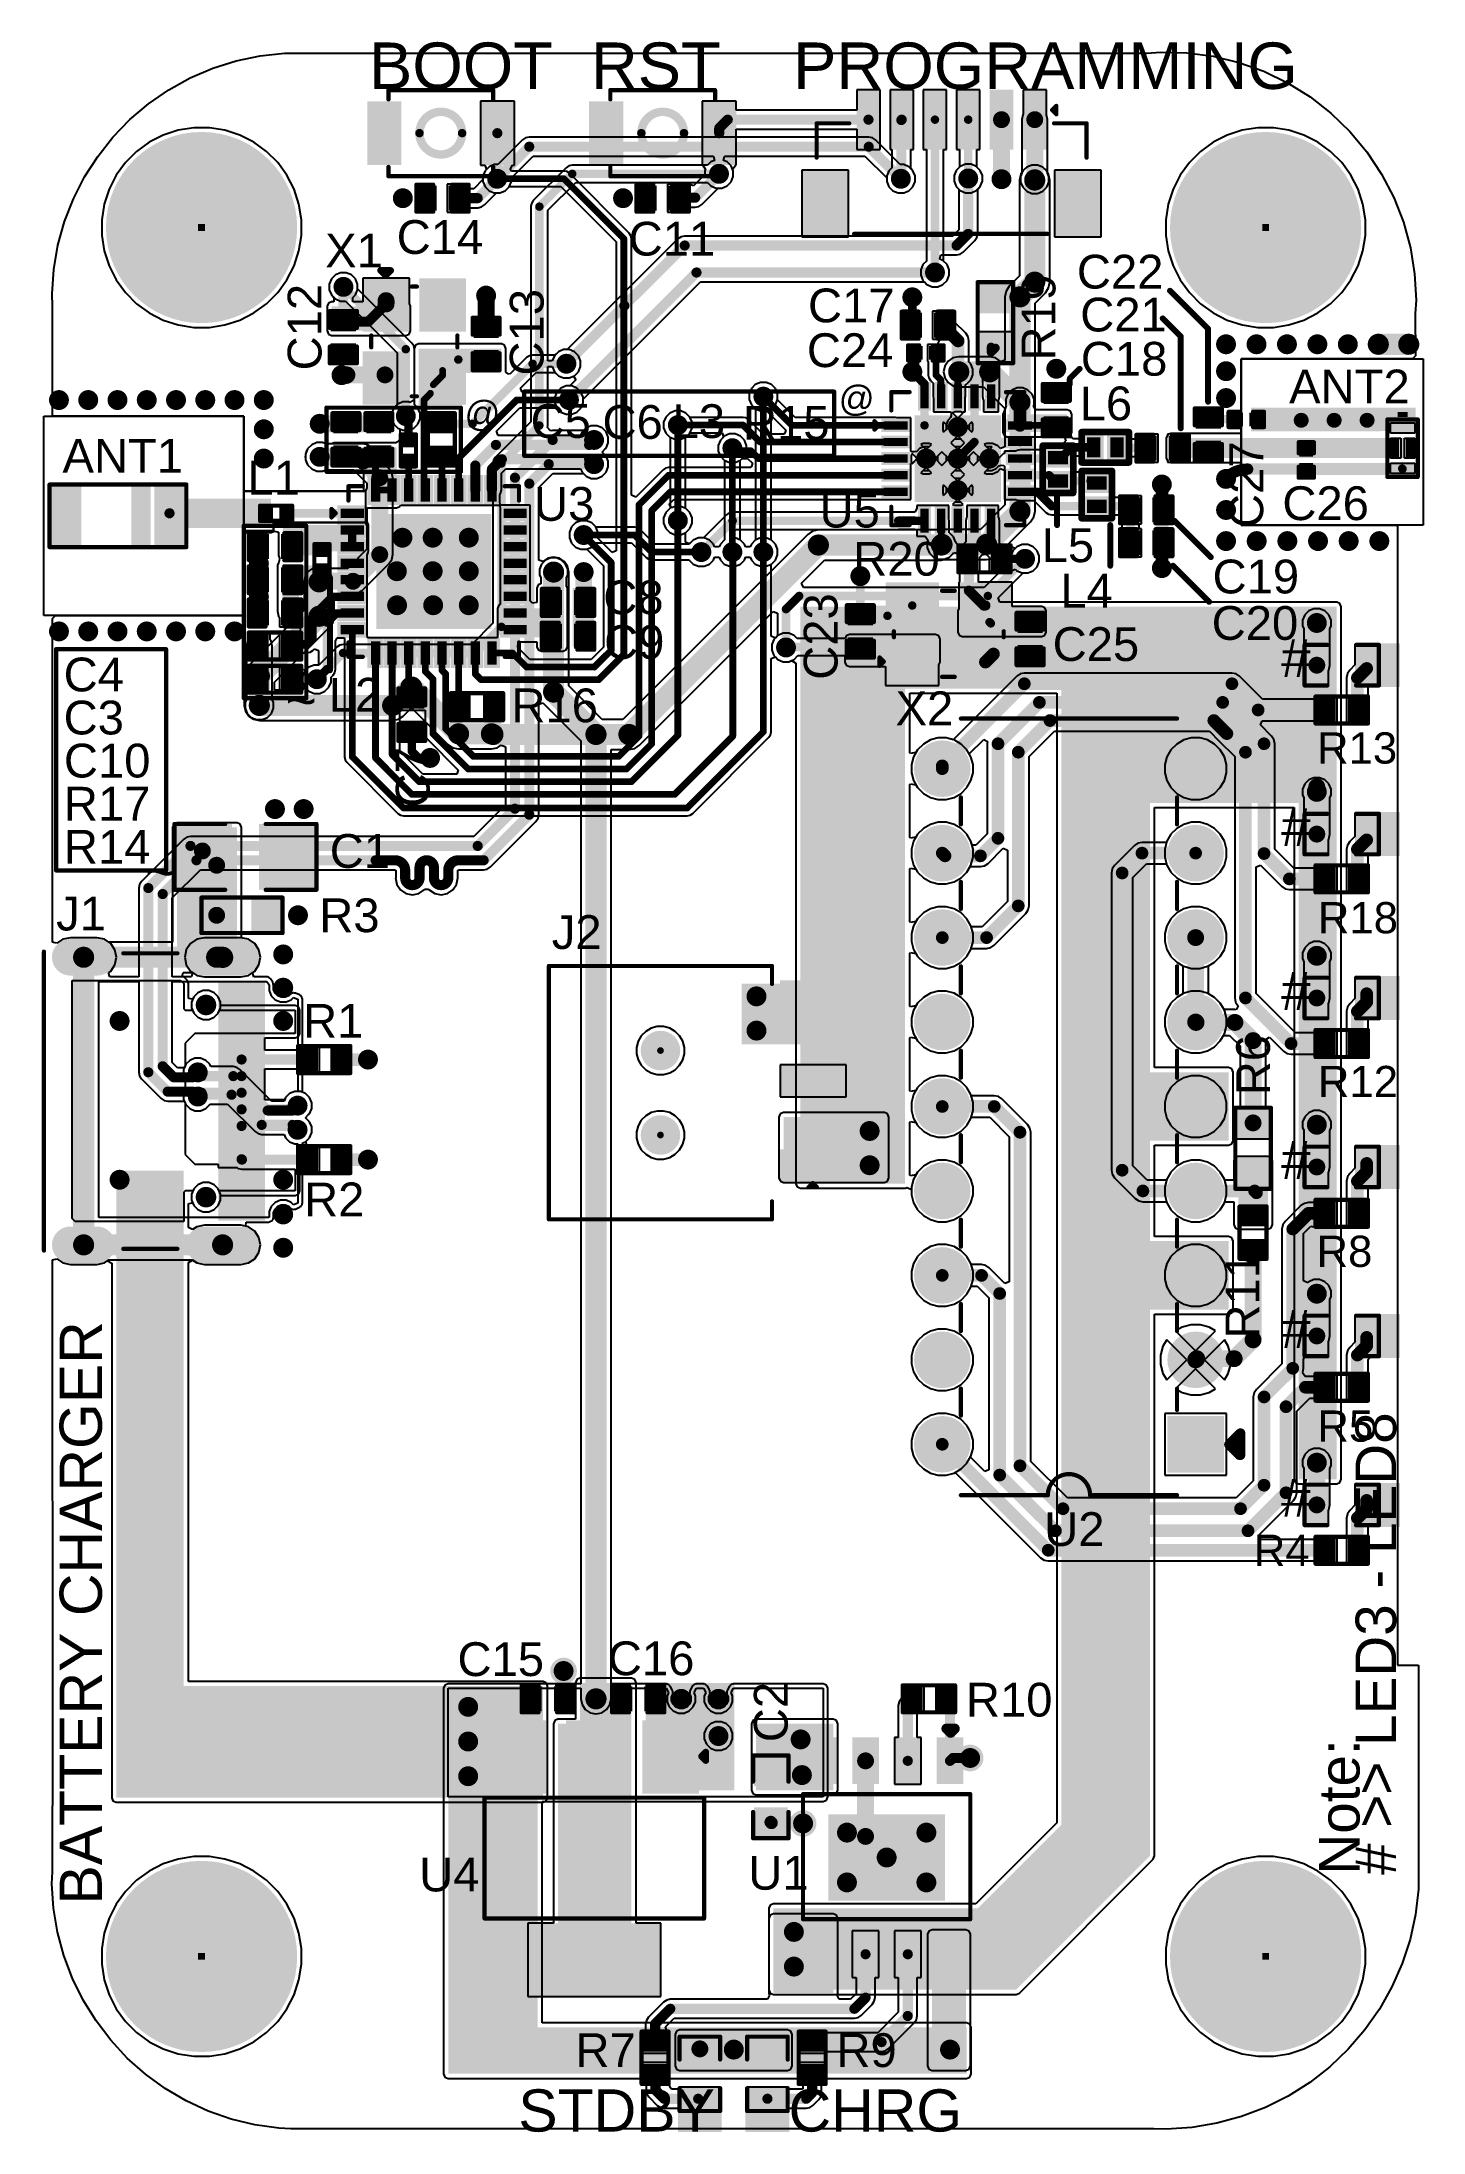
# Model space of a CAD drawing. Header units: millimetres. Extents: x -4.8 to 36.7, y -5.3 to 57.6.
import ezdxf

# ---------------------------------------------------------------- set-up
doc = ezdxf.new("R2010")
doc.units = ezdxf.units.MM
for name, color, linetype in [('BottomLayer', 5, 'Continuous'), ('BottomSolder', 6, 'Continuous'), ('MultiLayer', 9, 'Continuous'), ('PadHoleLayer', 156, 'Continuous'), ('TopLayer', 1, 'Continuous'), ('TopOverlay', 2, 'Continuous'), ('TopPaste', 8, 'Continuous'), ('TopSolder', 216, 'Continuous'), ('ViaHoleLayer', 16, 'Continuous')]:
    doc.layers.add(name, color=color, linetype=linetype)
doc.styles.add('Arial', font='arial.ttf', dxfattribs={"height": 0.2})

msp = doc.modelspace()

# ---------------------------------------------------------------- texts
at = {"layer": 'TopOverlay', "style": 'Arial'}
for s, height, rotation, p in [('BOOT', 1.397, 360, (5.037, 56.169)), ('RST', 1.397, 360, (11.709, 56.169)), ('PROGRAMMING', 1.397, 360, (17.792, 56.169)), ('R19', 1.016, 90, (25.679, 47.997)), ('C12', 1.016, 90, (3.607, 47.702)), ('C13', 1.016, 90, (10.287, 47.549)), ('@', 0.762, 360, (19.161, 46.483)), ('@', 0.762, 360, (7.909, 46.026)), ('C27', 1.016, 90, (31.928, 42.963)), ('C23', 1.016, 90, (19.126, 38.397)), ('C7', 1.016, 90, (6.858, 34.561)), ('R6', 1.016, 90, (32.131, 25.9)), ('R11', 1.016, 90, (31.813, 18.584)), ('BATTERY CHARGER', 1.27, 90, (-2.997, 1.561)), ('# >> LED3 - LED8', 1.2192, 90, (35.924, 2.449)), ('C2', 1.016, 90, (17.627, 6.443)), ('Note:', 1.2192, 90, (34.826, 2.46)), ('STDBY', 1.27, 360, (9.525, -5.268)), ('CHRG', 1.27, 360, (17.653, -5.268))]:
    msp.add_text(s, height=height, rotation=rotation, dxfattribs=at).set_placement(p)
for s, height, p in [('C14', 1.016, (5.868, 51.207)), ('C11', 1.016, (12.844, 51.156)), ('X1', 1.016, (3.717, 50.8)), ('C22', 1.016, (26.324, 50.165)), ('C17', 1.016, (18.238, 49.149)), ('C21', 1.016, (26.425, 48.875)), ('C24', 1.016, (18.204, 47.803)), ('C18', 1.016, (26.442, 47.545)), ('L6', 1.016, (26.408, 46.203)), ('ANT2', 1.016, (32.707, 46.711)), ('C5', 1.016, (9.895, 45.673)), ('C6', 1.016, (12.057, 45.644)), ('L3', 1.016, (14.165, 45.669)), ('R15', 1.016, (16.282, 45.619)), ('ANT1', 1.016, (-4.182, 44.628)), ('L1', 1.016, (1.38, 43.968)), ('U3', 1.016, (9.999, 43.18)), ('C26', 1.016, (32.504, 43.201)), ('U5', 1.016, (18.585, 42.977)), ('L5', 1.016, (25.265, 41.936)), ('R20', 1.016, (19.598, 41.529)), ('L4', 1.016, (25.828, 40.569)), ('C19', 1.016, (30.404, 40.996)), ('C8', 1.016, (12.08, 40.371)), ('C20', 1.016, (30.378, 39.599)), ('C9', 1.016, (12.106, 39.025)), ('C25', 1.016, (25.595, 38.964)), ('#', 1.143, (32.467, 38.479)), ('C4', 1.016, (-4.148, 38.049)), ('L2', 1.016, (3.827, 37.44)), ('C3', 1.016, (-4.148, 36.754)), ('~', 1.143, (2.528, 37.207)), ('R16', 1.016, (9.318, 37.12)), ('X2', 1.016, (20.871, 37.033)), ('C10', 1.016, (-4.14, 35.459)), ('R13', 0.9398, (33.547, 35.878)), ('R17', 1.016, (-4.14, 34.163)), ('#', 1.143, (32.467, 33.399)), ('R14', 1.016, (-4.14, 32.868)), ('C1', 1.016, (3.855, 32.741)), ('~', 1.143, (-1.697, 32.056)), ('J1', 1.016, (-4.373, 30.858)), ('R3', 1.016, (3.54, 30.807)), ('R18', 0.9398, (33.573, 30.772)), ('J2', 1.016, (10.533, 30.302)), ('#', 1.143, (32.467, 28.469)), ('R1', 1.016, (3.053, 27.631)), ('R12', 0.9398, (33.573, 25.845)), ('#', 1.143, (32.467, 23.387)), ('R2', 1.016, (3.083, 22.261)), ('R8', 0.9398, (33.532, 20.739)), ('#', 1.143, (32.467, 18.305)), ('R5', 0.9398, (33.558, 15.481)), ('#', 1.143, (32.467, 13.223)), ('U2', 1.016, (25.341, 12.345)), ('R4', 0.9398, (31.646, 11.748)), ('C15', 1.016, (7.697, 8.433)), ('C16', 1.016, (12.218, 8.458)), ('R10', 1.016, (22.987, 7.214)), ('U4', 1.016, (6.545, 1.956)), ('U1', 1.016, (16.442, 2.007)), ('R7', 1.016, (11.244, -3.327)), ('R9', 1.016, (19.093, -3.327))]:
    msp.add_text(s, height=height, dxfattribs=at).set_placement(p)

# ---------------------------------------------------------------- blocks, each defined once
blk = doc.blocks.new('20_QFN__4_4__EP_V___1')
at = {"layer": 'BottomLayer'}
h = blk.add_hatch(color=5, dxfattribs=at)
edge = h.paths.add_edge_path()
edge.add_arc((0, 0.95), 0.2, 0, 360)
h = blk.add_hatch(color=5, dxfattribs=at)
edge = h.paths.add_edge_path()
edge.add_arc((-0.95, 0), 0.2, 0, 360)
h = blk.add_hatch(color=5, dxfattribs=at)
edge = h.paths.add_edge_path()
edge.add_arc((0, 0), 0.2, 0, 360)
h = blk.add_hatch(color=5, dxfattribs=at)
edge = h.paths.add_edge_path()
edge.add_arc((0.95, 0), 0.2, 0, 360)
h = blk.add_hatch(color=5, dxfattribs=at)
edge = h.paths.add_edge_path()
edge.add_arc((0, -0.95), 0.2, 0, 360)
at = {"layer": 'BottomSolder'}
h = blk.add_hatch(color=6, dxfattribs=at)
edge = h.paths.add_edge_path()
edge.add_arc((0, 0.95), 0.302, 0, 360)
h = blk.add_hatch(color=6, dxfattribs=at)
edge = h.paths.add_edge_path()
edge.add_arc((-0.95, 0), 0.302, 0, 360)
h = blk.add_hatch(color=6, dxfattribs=at)
edge = h.paths.add_edge_path()
edge.add_arc((0, 0), 0.302, 0, 360)
h = blk.add_hatch(color=6, dxfattribs=at)
edge = h.paths.add_edge_path()
edge.add_arc((0.95, 0), 0.302, 0, 360)
h = blk.add_hatch(color=6, dxfattribs=at)
edge = h.paths.add_edge_path()
edge.add_arc((0, -0.95), 0.302, 0, 360)
at = {"layer": 'PadHoleLayer'}
h = blk.add_hatch(color=156, dxfattribs=at)
edge = h.paths.add_edge_path()
edge.add_arc((0, 0.95), 0.1, 0, 360)
h = blk.add_hatch(color=156, dxfattribs=at)
edge = h.paths.add_edge_path()
edge.add_arc((-0.95, 0), 0.1, 0, 360)
h = blk.add_hatch(color=156, dxfattribs=at)
edge = h.paths.add_edge_path()
edge.add_arc((0, 0), 0.1, 0, 360)
h = blk.add_hatch(color=156, dxfattribs=at)
edge = h.paths.add_edge_path()
edge.add_arc((0.95, 0), 0.1, 0, 360)
h = blk.add_hatch(color=156, dxfattribs=at)
edge = h.paths.add_edge_path()
edge.add_arc((0, -0.95), 0.1, 0, 360)
at = {"layer": 'TopLayer'}
for points in [[(-1.125, 1.51), (-1.125, 2.23), (-0.875, 2.23), (-0.875, 1.51)], [(-0.625, 1.51), (-0.625, 2.23), (-0.375, 2.23), (-0.375, 1.51)], [(-0.125, 1.51), (-0.125, 2.23), (0.125, 2.23), (0.125, 1.51)], [(0.375, 1.51), (0.375, 2.23), (0.625, 2.23), (0.625, 1.51)], [(0.875, 1.51), (0.875, 2.23), (1.125, 2.23), (1.125, 1.51)], [(-2.23, 1.125), (-1.51, 1.125), (-1.51, 0.875), (-2.23, 0.875)], [(-1.2, 1.2), (1.2, 1.2), (1.2, -1.2), (-1.2, -1.2)], [(1.51, 1.125), (2.23, 1.125), (2.23, 0.875), (1.51, 0.875)], [(-2.23, 0.625), (-1.51, 0.625), (-1.51, 0.375), (-2.23, 0.375)], [(-2.23, 0.125), (-1.51, 0.125), (-1.51, -0.125), (-2.23, -0.125)], [(1.51, 0.625), (2.23, 0.625), (2.23, 0.375), (1.51, 0.375)], [(1.51, 0.125), (2.23, 0.125), (2.23, -0.125), (1.51, -0.125)], [(-2.23, -0.375), (-1.51, -0.375), (-1.51, -0.625), (-2.23, -0.625)], [(1.51, -0.375), (2.23, -0.375), (2.23, -0.625), (1.51, -0.625)], [(-2.23, -0.875), (-1.51, -0.875), (-1.51, -1.125), (-2.23, -1.125)], [(1.51, -0.875), (2.23, -0.875), (2.23, -1.125), (1.51, -1.125)], [(-1.125, -2.23), (-1.125, -1.51), (-0.875, -1.51), (-0.875, -2.23)], [(-0.625, -2.23), (-0.625, -1.51), (-0.375, -1.51), (-0.375, -2.23)], [(-0.125, -2.23), (-0.125, -1.51), (0.125, -1.51), (0.125, -2.23)], [(0.375, -2.23), (0.375, -1.51), (0.625, -1.51), (0.625, -2.23)], [(0.875, -2.23), (0.875, -1.51), (1.125, -1.51), (1.125, -2.23)]]:
    blk.add_hatch(color=1, dxfattribs=at).paths.add_polyline_path(points)
at = {"layer": 'TopPaste'}
for points in [[(-1.125, 1.51), (-1.125, 2.23), (-0.875, 2.23), (-0.875, 1.51)], [(-0.625, 1.51), (-0.625, 2.23), (-0.375, 2.23), (-0.375, 1.51)], [(-0.125, 1.51), (-0.125, 2.23), (0.125, 2.23), (0.125, 1.51)], [(0.375, 1.51), (0.375, 2.23), (0.625, 2.23), (0.625, 1.51)], [(0.875, 1.51), (0.875, 2.23), (1.125, 2.23), (1.125, 1.51)], [(-2.23, 1.125), (-1.51, 1.125), (-1.51, 0.875), (-2.23, 0.875)], [(1.51, 1.125), (2.23, 1.125), (2.23, 0.875), (1.51, 0.875)], [(-2.23, 0.625), (-1.51, 0.625), (-1.51, 0.375), (-2.23, 0.375)], [(-2.23, 0.125), (-1.51, 0.125), (-1.51, -0.125), (-2.23, -0.125)], [(1.51, 0.625), (2.23, 0.625), (2.23, 0.375), (1.51, 0.375)], [(1.51, 0.125), (2.23, 0.125), (2.23, -0.125), (1.51, -0.125)], [(-2.23, -0.375), (-1.51, -0.375), (-1.51, -0.625), (-2.23, -0.625)], [(1.51, -0.375), (2.23, -0.375), (2.23, -0.625), (1.51, -0.625)], [(-2.23, -0.875), (-1.51, -0.875), (-1.51, -1.125), (-2.23, -1.125)], [(1.51, -0.875), (2.23, -0.875), (2.23, -1.125), (1.51, -1.125)], [(-1.125, -2.23), (-1.125, -1.51), (-0.875, -1.51), (-0.875, -2.23)], [(-0.625, -2.23), (-0.625, -1.51), (-0.375, -1.51), (-0.375, -2.23)], [(-0.125, -2.23), (-0.125, -1.51), (0.125, -1.51), (0.125, -2.23)], [(0.375, -2.23), (0.375, -1.51), (0.625, -1.51), (0.625, -2.23)], [(0.875, -2.23), (0.875, -1.51), (1.125, -1.51), (1.125, -2.23)]]:
    blk.add_hatch(color=8, dxfattribs=at).paths.add_polyline_path(points)
at = {"layer": 'TopSolder'}
for points in [[(-1.195, 1.44), (-1.195, 2.3), (-0.805, 2.3), (-0.805, 1.44)], [(-0.695, 1.44), (-0.695, 2.3), (-0.305, 2.3), (-0.305, 1.44)], [(-0.195, 1.44), (-0.195, 2.3), (0.195, 2.3), (0.195, 1.44)], [(0.305, 1.44), (0.305, 2.3), (0.695, 2.3), (0.695, 1.44)], [(0.805, 1.44), (0.805, 2.3), (1.195, 2.3), (1.195, 1.44)], [(-1.302, 1.302), (1.302, 1.302), (1.302, -1.302), (-1.302, -1.302)], [(-2.3, 1.195), (-1.44, 1.195), (-1.44, 0.805), (-2.3, 0.805)], [(-2.3, 0.695), (-1.44, 0.695), (-1.44, 0.305), (-2.3, 0.305)], [(1.44, 1.195), (2.3, 1.195), (2.3, 0.805), (1.44, 0.805)], [(1.44, 0.695), (2.3, 0.695), (2.3, 0.305), (1.44, 0.305)], [(-2.3, 0.195), (-1.44, 0.195), (-1.44, -0.195), (-2.3, -0.195)], [(1.44, 0.195), (2.3, 0.195), (2.3, -0.195), (1.44, -0.195)], [(-2.3, -0.305), (-1.44, -0.305), (-1.44, -0.695), (-2.3, -0.695)], [(1.44, -0.305), (2.3, -0.305), (2.3, -0.695), (1.44, -0.695)], [(-2.3, -0.805), (-1.44, -0.805), (-1.44, -1.195), (-2.3, -1.195)], [(1.44, -0.805), (2.3, -0.805), (2.3, -1.195), (1.44, -1.195)], [(-1.195, -2.3), (-1.195, -1.44), (-0.805, -1.44), (-0.805, -2.3)], [(-0.695, -2.3), (-0.695, -1.44), (-0.305, -1.44), (-0.305, -2.3)], [(-0.195, -2.3), (-0.195, -1.44), (0.195, -1.44), (0.195, -2.3)], [(0.305, -2.3), (0.305, -1.44), (0.695, -1.44), (0.695, -2.3)], [(0.805, -2.3), (0.805, -1.44), (1.195, -1.44), (1.195, -2.3)]]:
    blk.add_hatch(color=216, dxfattribs=at).paths.add_polyline_path(points)
h = blk.add_hatch(color=216, dxfattribs=at)
edge = h.paths.add_edge_path()
edge.add_arc((0, 0.95), 0.102, 0, 360)
h = blk.add_hatch(color=216, dxfattribs=at)
edge = h.paths.add_edge_path()
edge.add_arc((-0.95, 0), 0.102, 0, 360)
h = blk.add_hatch(color=216, dxfattribs=at)
edge = h.paths.add_edge_path()
edge.add_arc((0, 0), 0.102, 0, 360)
h = blk.add_hatch(color=216, dxfattribs=at)
edge = h.paths.add_edge_path()
edge.add_arc((0.95, 0), 0.102, 0, 360)
h = blk.add_hatch(color=216, dxfattribs=at)
edge = h.paths.add_edge_path()
edge.add_arc((0, -0.95), 0.102, 0, 360)
at = {"layer": 'TopOverlay', "const_width": 0.127}
for points in [[(-2, 1.45), (-2, 2)], [(-2, 2), (-1.45, 2)], [(1.45, 2), (2, 2)], [(2, 1.45), (2, 2)], [(-2.505, 1.127), (-2.378, 1)], [(-2.505, 0.873), (-2.505, 1.127)], [(-2.505, 0.873), (-2.378, 1)], [(-2, -2), (-2, -1.45)], [(2, -2), (2, -1.45)], [(-2, -2), (-1.45, -2)], [(1.45, -2), (2, -2)]]:
    blk.add_lwpolyline(points, dxfattribs=at)
at = {"layer": 'TopOverlay', "const_width": 0.0635}
for points in [[(-2.032, 2, 1), (-1.968, 2, 1)], [(-2.032, 2, 1), (-1.968, 2, 1)], [(-1.482, 2, 1), (-1.418, 2, 1)], [(1.418, 2, 1), (1.482, 2, 1)], [(1.968, 2, 1), (2.032, 2, 1)], [(1.968, 2, 1), (2.032, 2, 1)], [(-2.032, 1.45, 1), (-1.968, 1.45, 1)], [(1.968, 1.45, 1), (2.032, 1.45, 1)], [(-2.537, 1.127, 1), (-2.473, 1.127, 1)], [(-2.537, 1.127, 1), (-2.473, 1.127, 1)], [(-2.537, 0.873, 1), (-2.473, 0.873, 1)], [(-2.537, 0.873, 1), (-2.473, 0.873, 1)], [(-2.41, 1, 1), (-2.346, 1, 1)], [(-2.41, 1, 1), (-2.346, 1, 1)], [(-2.032, -1.45, 1), (-1.968, -1.45, 1)], [(1.968, -1.45, 1), (2.032, -1.45, 1)], [(-2.032, -2, 1), (-1.968, -2, 1)], [(-2.032, -2, 1), (-1.968, -2, 1)], [(-1.482, -2, 1), (-1.418, -2, 1)], [(1.418, -2, 1), (1.482, -2, 1)], [(1.968, -2, 1), (2.032, -2, 1)], [(1.968, -2, 1), (2.032, -2, 1)]]:
    blk.add_lwpolyline(points, format="xyb", close=True, dxfattribs=at)
blk = doc.blocks.new('SMD3225_4P_2')
at = {"layer": 'TopLayer'}
for points in [[(-1.8, 1.45), (-0.4, 1.45), (-0.4, 0.25), (-1.8, 0.25)], [(0.4, 1.45), (1.8, 1.45), (1.8, 0.25), (0.4, 0.25)], [(-1.8, -0.25), (-0.4, -0.25), (-0.4, -1.45), (-1.8, -1.45)], [(0.4, -0.25), (1.8, -0.25), (1.8, -1.45), (0.4, -1.45)]]:
    blk.add_hatch(color=1, dxfattribs=at).paths.add_polyline_path(points)
at = {"layer": 'TopPaste'}
for points in [[(-1.8, 1.45), (-0.4, 1.45), (-0.4, 0.25), (-1.8, 0.25)], [(0.4, 1.45), (1.8, 1.45), (1.8, 0.25), (0.4, 0.25)], [(-1.8, -0.25), (-0.4, -0.25), (-0.4, -1.45), (-1.8, -1.45)], [(0.4, -0.25), (1.8, -0.25), (1.8, -1.45), (0.4, -1.45)]]:
    blk.add_hatch(color=8, dxfattribs=at).paths.add_polyline_path(points)
at = {"layer": 'TopSolder'}
for points in [[(-1.902, 1.552), (-0.298, 1.552), (-0.298, 0.148), (-1.902, 0.148)], [(0.298, 1.552), (1.902, 1.552), (1.902, 0.148), (0.298, 0.148)], [(-1.902, -0.148), (-0.298, -0.148), (-0.298, -1.552), (-1.902, -1.552)], [(0.298, -0.148), (1.902, -0.148), (1.902, -1.552), (0.298, -1.552)]]:
    blk.add_hatch(color=216, dxfattribs=at).paths.add_polyline_path(points)
at = {"layer": 'TopOverlay', "const_width": 0.127}
for points in [[(-0.203, 1.295), (0.178, 1.295)], [(-1.651, -0.102), (-1.651, 0.076)], [(1.651, -0.102), (1.651, 0.076)], [(-2.083, -0.965), (-2.083, -0.711)], [(-2.083, -0.711), (-1.956, -0.838)], [(-2.083, -0.965), (-1.956, -0.838)], [(-0.203, -1.295), (0.178, -1.295)]]:
    blk.add_lwpolyline(points, dxfattribs=at)
at = {"layer": 'TopOverlay', "const_width": 0.0635}
for points in [[(-0.235, 1.295, 1), (-0.171, 1.295, 1)], [(0.146, 1.295, 1), (0.21, 1.295, 1)], [(-1.683, 0.076, 1), (-1.619, 0.076, 1)], [(1.619, 0.076, 1), (1.683, 0.076, 1)], [(-1.683, -0.102, 1), (-1.619, -0.102, 1)], [(1.619, -0.102, 1), (1.683, -0.102, 1)], [(-2.115, -0.711, 1), (-2.051, -0.711, 1)], [(-2.115, -0.711, 1), (-2.051, -0.711, 1)], [(-2.115, -0.965, 1), (-2.051, -0.965, 1)], [(-2.115, -0.965, 1), (-2.051, -0.965, 1)], [(-1.988, -0.838, 1), (-1.924, -0.838, 1)], [(-1.988, -0.838, 1), (-1.924, -0.838, 1)], [(-0.235, -1.295, 1), (-0.171, -1.295, 1)], [(0.146, -1.295, 1), (0.21, -1.295, 1)]]:
    blk.add_lwpolyline(points, format="xyb", close=True, dxfattribs=at)
blk = doc.blocks.new('X322540MPB4SI__3')
at = {"layer": 'TopLayer'}
for points in [[(-1.8, 1.45), (-0.4, 1.45), (-0.4, 0.25), (-1.8, 0.25)], [(0.4, 1.45), (1.8, 1.45), (1.8, 0.25), (0.4, 0.25)], [(-1.8, -0.25), (-0.4, -0.25), (-0.4, -1.45), (-1.8, -1.45)], [(0.4, -0.25), (1.8, -0.25), (1.8, -1.45), (0.4, -1.45)]]:
    blk.add_hatch(color=1, dxfattribs=at).paths.add_polyline_path(points)
at = {"layer": 'TopPaste'}
for points in [[(-1.8, 1.45), (-0.4, 1.45), (-0.4, 0.25), (-1.8, 0.25)], [(0.4, 1.45), (1.8, 1.45), (1.8, 0.25), (0.4, 0.25)], [(-1.8, -0.25), (-0.4, -0.25), (-0.4, -1.45), (-1.8, -1.45)], [(0.4, -0.25), (1.8, -0.25), (1.8, -1.45), (0.4, -1.45)]]:
    blk.add_hatch(color=8, dxfattribs=at).paths.add_polyline_path(points)
at = {"layer": 'TopSolder'}
for points in [[(-1.902, 1.552), (-0.298, 1.552), (-0.298, 0.148), (-1.902, 0.148)], [(0.298, 1.552), (1.902, 1.552), (1.902, 0.148), (0.298, 0.148)], [(-1.902, -0.148), (-0.298, -0.148), (-0.298, -1.552), (-1.902, -1.552)], [(0.298, -0.148), (1.902, -0.148), (1.902, -1.552), (0.298, -1.552)]]:
    blk.add_hatch(color=216, dxfattribs=at).paths.add_polyline_path(points)
at = {"layer": 'TopOverlay'}
for points, const_width in [([(0.178, 1.295), (-0.178, 1.295)], 0.127), ([(-1.651, -0.076), (-1.651, 0.076)], 0.127), ([(1.651, -0.076), (1.651, 0.076)], 0.127), ([(-1.981, -0.864), (-2.134, -0.711)], 0.2), ([(-2.134, -1.016), (-2.134, -0.711)], 0.2), ([(-2.134, -1.016), (-1.981, -0.864)], 0.2), ([(0.178, -1.295), (-0.178, -1.295)], 0.127)]:
    blk.add_lwpolyline(points, dxfattribs=dict(at, const_width=const_width))
for points, const_width in [([(-0.21, 1.295, 1), (-0.146, 1.295, 1)], 0.0635), ([(0.146, 1.295, 1), (0.21, 1.295, 1)], 0.0635), ([(-1.683, 0.076, 1), (-1.619, 0.076, 1)], 0.0635), ([(1.619, 0.076, 1), (1.683, 0.076, 1)], 0.0635), ([(-2.184, -0.711, 1), (-2.084, -0.711, 1)], 0.1), ([(-2.184, -0.711, 1), (-2.084, -0.711, 1)], 0.1), ([(-1.683, -0.076, 1), (-1.619, -0.076, 1)], 0.0635), ([(1.619, -0.076, 1), (1.683, -0.076, 1)], 0.0635), ([(-2.184, -1.016, 1), (-2.084, -1.016, 1)], 0.1), ([(-2.184, -1.016, 1), (-2.084, -1.016, 1)], 0.1), ([(-2.031, -0.864, 1), (-1.931, -0.864, 1)], 0.1), ([(-2.031, -0.864, 1), (-1.931, -0.864, 1)], 0.1), ([(-0.21, -1.295, 1), (-0.146, -1.295, 1)], 0.0635), ([(0.146, -1.295, 1), (0.21, -1.295, 1)], 0.0635)]:
    blk.add_lwpolyline(points, format="xyb", close=True, dxfattribs=dict(at, const_width=const_width))
blk = doc.blocks.new('SOT__223_4')
at = {"layer": 'TopLayer'}
for points in [[(-1.9, 4.05), (1.9, 4.05), (1.9, 2.05), (-1.9, 2.05)], [(-3.05, -2.05), (-1.55, -2.05), (-1.55, -4.05), (-3.05, -4.05)], [(-0.75, -2.05), (0.75, -2.05), (0.75, -4.05), (-0.75, -4.05)], [(1.55, -2.05), (3.05, -2.05), (3.05, -4.05), (1.55, -4.05)]]:
    blk.add_hatch(color=1, dxfattribs=at).paths.add_polyline_path(points)
at = {"layer": 'TopPaste'}
for points in [[(-1.9, 4.05), (1.9, 4.05), (1.9, 2.05), (-1.9, 2.05)], [(-3.05, -2.05), (-1.55, -2.05), (-1.55, -4.05), (-3.05, -4.05)], [(-0.75, -2.05), (0.75, -2.05), (0.75, -4.05), (-0.75, -4.05)], [(1.55, -2.05), (3.05, -2.05), (3.05, -4.05), (1.55, -4.05)]]:
    blk.add_hatch(color=8, dxfattribs=at).paths.add_polyline_path(points)
at = {"layer": 'TopSolder'}
for points in [[(-2.002, 4.152), (2.002, 4.152), (2.002, 1.948), (-2.002, 1.948)], [(-3.152, -1.948), (-1.448, -1.948), (-1.448, -4.152), (-3.152, -4.152)], [(-0.852, -1.948), (0.852, -1.948), (0.852, -4.152), (-0.852, -4.152)], [(1.448, -1.948), (3.152, -1.948), (3.152, -4.152), (1.448, -4.152)]]:
    blk.add_hatch(color=216, dxfattribs=at).paths.add_polyline_path(points)
at = {"layer": 'TopOverlay'}
for points, const_width in [([(3.302, 1.803), (-3.302, 1.803)], 0.127), ([(-3.302, 1.803), (-3.302, -1.829)], 0.127), ([(3.302, 1.803), (3.302, -1.829)], 0.127), ([(3.302, -1.829), (-3.302, -1.829)], 0.127), ([(-3.226, -3.073), (-3.353, -2.946)], 0.2), ([(-3.353, -2.946), (-3.353, -3.2)], 0.2), ([(-3.226, -3.073), (-3.353, -3.2)], 0.2)]:
    blk.add_lwpolyline(points, dxfattribs=dict(at, const_width=const_width))
for points, const_width in [([(-3.334, 1.803, 1), (-3.27, 1.803, 1)], 0.0635), ([(-3.334, 1.803, 1), (-3.27, 1.803, 1)], 0.0635), ([(3.27, 1.803, 1), (3.334, 1.803, 1)], 0.0635), ([(3.27, 1.803, 1), (3.334, 1.803, 1)], 0.0635), ([(-3.334, -1.829, 1), (-3.27, -1.829, 1)], 0.0635), ([(-3.334, -1.829, 1), (-3.27, -1.829, 1)], 0.0635), ([(3.27, -1.829, 1), (3.334, -1.829, 1)], 0.0635), ([(3.27, -1.829, 1), (3.334, -1.829, 1)], 0.0635), ([(-3.403, -2.946, 1), (-3.303, -2.946, 1)], 0.1), ([(-3.403, -2.946, 1), (-3.303, -2.946, 1)], 0.1), ([(-3.403, -3.2, 1), (-3.303, -3.2, 1)], 0.1), ([(-3.403, -3.2, 1), (-3.303, -3.2, 1)], 0.1), ([(-3.276, -3.073, 1), (-3.176, -3.073, 1)], 0.1), ([(-3.276, -3.073, 1), (-3.176, -3.073, 1)], 0.1)]:
    blk.add_lwpolyline(points, format="xyb", close=True, dxfattribs=dict(at, const_width=const_width))
blk = doc.blocks.new('32_QFN__5_5__5')
at = {"layer": 'TopLayer'}
for points in [[(-1.61, 2.1), (-1.89, 2.1), (-1.89, 2.8), (-1.61, 2.8)], [(-1.11, 2.1), (-1.39, 2.1), (-1.39, 2.8), (-1.11, 2.8)], [(-0.61, 2.1), (-0.89, 2.1), (-0.89, 2.8), (-0.61, 2.8)], [(-0.11, 2.1), (-0.39, 2.1), (-0.39, 2.8), (-0.11, 2.8)], [(0.39, 2.1), (0.11, 2.1), (0.11, 2.8), (0.39, 2.8)], [(0.89, 2.1), (0.61, 2.1), (0.61, 2.8), (0.89, 2.8)], [(1.39, 2.1), (1.11, 2.1), (1.11, 2.8), (1.39, 2.8)], [(1.89, 2.1), (1.61, 2.1), (1.61, 2.8), (1.89, 2.8)], [(-2.8, 1.61), (-2.8, 1.89), (-2.1, 1.89), (-2.1, 1.61)], [(2.1, 1.61), (2.1, 1.89), (2.8, 1.89), (2.8, 1.61)], [(-2.8, 1.11), (-2.8, 1.39), (-2.1, 1.39), (-2.1, 1.11)], [(1.627, -1.627), (-1.627, -1.627), (-1.627, 1.627), (1.627, 1.627)], [(2.1, 1.11), (2.1, 1.39), (2.8, 1.39), (2.8, 1.11)], [(-2.8, 0.61), (-2.8, 0.89), (-2.1, 0.89), (-2.1, 0.61)], [(2.1, 0.61), (2.1, 0.89), (2.8, 0.89), (2.8, 0.61)], [(-2.8, 0.11), (-2.8, 0.39), (-2.1, 0.39), (-2.1, 0.11)], [(2.1, 0.11), (2.1, 0.39), (2.8, 0.39), (2.8, 0.11)], [(-2.8, -0.39), (-2.8, -0.11), (-2.1, -0.11), (-2.1, -0.39)], [(-2.8, -0.89), (-2.8, -0.61), (-2.1, -0.61), (-2.1, -0.89)], [(2.1, -0.39), (2.1, -0.11), (2.8, -0.11), (2.8, -0.39)], [(2.1, -0.89), (2.1, -0.61), (2.8, -0.61), (2.8, -0.89)], [(-2.8, -1.39), (-2.8, -1.11), (-2.1, -1.11), (-2.1, -1.39)], [(2.1, -1.39), (2.1, -1.11), (2.8, -1.11), (2.8, -1.39)], [(-2.8, -1.89), (-2.8, -1.61), (-2.1, -1.61), (-2.1, -1.89)], [(2.1, -1.89), (2.1, -1.61), (2.8, -1.61), (2.8, -1.89)], [(-1.61, -2.8), (-1.89, -2.8), (-1.89, -2.1), (-1.61, -2.1)], [(-1.11, -2.8), (-1.39, -2.8), (-1.39, -2.1), (-1.11, -2.1)], [(-0.61, -2.8), (-0.89, -2.8), (-0.89, -2.1), (-0.61, -2.1)], [(-0.11, -2.8), (-0.39, -2.8), (-0.39, -2.1), (-0.11, -2.1)], [(0.39, -2.8), (0.11, -2.8), (0.11, -2.1), (0.39, -2.1)], [(0.89, -2.8), (0.61, -2.8), (0.61, -2.1), (0.89, -2.1)], [(1.39, -2.8), (1.11, -2.8), (1.11, -2.1), (1.39, -2.1)], [(1.89, -2.8), (1.61, -2.8), (1.61, -2.1), (1.89, -2.1)]]:
    blk.add_hatch(color=1, dxfattribs=at).paths.add_polyline_path(points)
at = {"layer": 'TopPaste'}
for points in [[(-1.61, 2.1), (-1.89, 2.1), (-1.89, 2.8), (-1.61, 2.8)], [(-1.11, 2.1), (-1.39, 2.1), (-1.39, 2.8), (-1.11, 2.8)], [(-0.61, 2.1), (-0.89, 2.1), (-0.89, 2.8), (-0.61, 2.8)], [(-0.11, 2.1), (-0.39, 2.1), (-0.39, 2.8), (-0.11, 2.8)], [(0.39, 2.1), (0.11, 2.1), (0.11, 2.8), (0.39, 2.8)], [(0.89, 2.1), (0.61, 2.1), (0.61, 2.8), (0.89, 2.8)], [(1.39, 2.1), (1.11, 2.1), (1.11, 2.8), (1.39, 2.8)], [(1.89, 2.1), (1.61, 2.1), (1.61, 2.8), (1.89, 2.8)], [(-2.8, 1.61), (-2.8, 1.89), (-2.1, 1.89), (-2.1, 1.61)], [(2.1, 1.61), (2.1, 1.89), (2.8, 1.89), (2.8, 1.61)], [(-2.8, 1.11), (-2.8, 1.39), (-2.1, 1.39), (-2.1, 1.11)], [(1.627, -1.627), (-1.627, -1.627), (-1.627, 1.627), (1.627, 1.627)], [(2.1, 1.11), (2.1, 1.39), (2.8, 1.39), (2.8, 1.11)], [(-2.8, 0.61), (-2.8, 0.89), (-2.1, 0.89), (-2.1, 0.61)], [(2.1, 0.61), (2.1, 0.89), (2.8, 0.89), (2.8, 0.61)], [(-2.8, 0.11), (-2.8, 0.39), (-2.1, 0.39), (-2.1, 0.11)], [(2.1, 0.11), (2.1, 0.39), (2.8, 0.39), (2.8, 0.11)], [(-2.8, -0.39), (-2.8, -0.11), (-2.1, -0.11), (-2.1, -0.39)], [(-2.8, -0.89), (-2.8, -0.61), (-2.1, -0.61), (-2.1, -0.89)], [(2.1, -0.39), (2.1, -0.11), (2.8, -0.11), (2.8, -0.39)], [(2.1, -0.89), (2.1, -0.61), (2.8, -0.61), (2.8, -0.89)], [(-2.8, -1.39), (-2.8, -1.11), (-2.1, -1.11), (-2.1, -1.39)], [(2.1, -1.39), (2.1, -1.11), (2.8, -1.11), (2.8, -1.39)], [(-2.8, -1.89), (-2.8, -1.61), (-2.1, -1.61), (-2.1, -1.89)], [(2.1, -1.89), (2.1, -1.61), (2.8, -1.61), (2.8, -1.89)], [(-1.61, -2.8), (-1.89, -2.8), (-1.89, -2.1), (-1.61, -2.1)], [(-1.11, -2.8), (-1.39, -2.8), (-1.39, -2.1), (-1.11, -2.1)], [(-0.61, -2.8), (-0.89, -2.8), (-0.89, -2.1), (-0.61, -2.1)], [(-0.11, -2.8), (-0.39, -2.8), (-0.39, -2.1), (-0.11, -2.1)], [(0.39, -2.8), (0.11, -2.8), (0.11, -2.1), (0.39, -2.1)], [(0.89, -2.8), (0.61, -2.8), (0.61, -2.1), (0.89, -2.1)], [(1.39, -2.8), (1.11, -2.8), (1.11, -2.1), (1.39, -2.1)], [(1.89, -2.8), (1.61, -2.8), (1.61, -2.1), (1.89, -2.1)]]:
    blk.add_hatch(color=8, dxfattribs=at).paths.add_polyline_path(points)
at = {"layer": 'TopSolder'}
for points in [[(-1.508, 1.998), (-1.992, 1.998), (-1.992, 2.902), (-1.508, 2.902)], [(-1.008, 1.998), (-1.492, 1.998), (-1.492, 2.902), (-1.008, 2.902)], [(-0.508, 1.998), (-0.992, 1.998), (-0.992, 2.902), (-0.508, 2.902)], [(-0.008, 1.998), (-0.492, 1.998), (-0.492, 2.902), (-0.008, 2.902)], [(0.492, 1.998), (0.008, 1.998), (0.008, 2.902), (0.492, 2.902)], [(0.992, 1.998), (0.508, 1.998), (0.508, 2.902), (0.992, 2.902)], [(1.492, 1.998), (1.008, 1.998), (1.008, 2.902), (1.492, 2.902)], [(1.992, 1.998), (1.508, 1.998), (1.508, 2.902), (1.992, 2.902)], [(-2.902, 1.508), (-2.902, 1.992), (-1.998, 1.992), (-1.998, 1.508)], [(1.998, 1.508), (1.998, 1.992), (2.902, 1.992), (2.902, 1.508)], [(-2.902, 1.008), (-2.902, 1.492), (-1.998, 1.492), (-1.998, 1.008)], [(1.729, -1.729), (-1.729, -1.729), (-1.729, 1.729), (1.729, 1.729)], [(1.998, 1.008), (1.998, 1.492), (2.902, 1.492), (2.902, 1.008)], [(-2.902, 0.508), (-2.902, 0.992), (-1.998, 0.992), (-1.998, 0.508)], [(1.998, 0.508), (1.998, 0.992), (2.902, 0.992), (2.902, 0.508)], [(-2.902, 0.008), (-2.902, 0.492), (-1.998, 0.492), (-1.998, 0.008)], [(1.998, 0.008), (1.998, 0.492), (2.902, 0.492), (2.902, 0.008)], [(-2.902, -0.492), (-2.902, -0.008), (-1.998, -0.008), (-1.998, -0.492)], [(-2.902, -0.992), (-2.902, -0.508), (-1.998, -0.508), (-1.998, -0.992)], [(1.998, -0.492), (1.998, -0.008), (2.902, -0.008), (2.902, -0.492)], [(1.998, -0.992), (1.998, -0.508), (2.902, -0.508), (2.902, -0.992)], [(-2.902, -1.492), (-2.902, -1.008), (-1.998, -1.008), (-1.998, -1.492)], [(1.998, -1.492), (1.998, -1.008), (2.902, -1.008), (2.902, -1.492)], [(-2.902, -1.992), (-2.902, -1.508), (-1.998, -1.508), (-1.998, -1.992)], [(1.998, -1.992), (1.998, -1.508), (2.902, -1.508), (2.902, -1.992)], [(-1.508, -2.902), (-1.992, -2.902), (-1.992, -1.998), (-1.508, -1.998)], [(-1.008, -2.902), (-1.492, -2.902), (-1.492, -1.998), (-1.008, -1.998)], [(-0.508, -2.902), (-0.992, -2.902), (-0.992, -1.998), (-0.508, -1.998)], [(-0.008, -2.902), (-0.492, -2.902), (-0.492, -1.998), (-0.008, -1.998)], [(0.492, -2.902), (0.008, -2.902), (0.008, -1.998), (0.492, -1.998)], [(0.992, -2.902), (0.508, -2.902), (0.508, -1.998), (0.992, -1.998)], [(1.492, -2.902), (1.008, -2.902), (1.008, -1.998), (1.492, -1.998)], [(1.992, -2.902), (1.508, -2.902), (1.508, -1.998), (1.992, -1.998)]]:
    blk.add_hatch(color=216, dxfattribs=at).paths.add_polyline_path(points)
at = {"layer": 'TopOverlay', "const_width": 0.127}
for points in [[(-2.565, 2.134), (-2.565, 2.565)], [(-2.565, 2.565), (-2.134, 2.565)], [(2.134, 2.565), (2.565, 2.565)], [(2.565, 2.134), (2.565, 2.565)], [(-3.073, 1.88), (-2.946, 1.753)], [(-3.073, 1.626), (-3.073, 1.88)], [(-3.073, 1.626), (-2.946, 1.753)], [(-2.565, -2.565), (-2.565, -2.134)], [(-2.565, -2.565), (-2.134, -2.565)], [(2.134, -2.565), (2.565, -2.565)], [(2.565, -2.565), (2.565, -2.134)]]:
    blk.add_lwpolyline(points, dxfattribs=at)
at = {"layer": 'TopOverlay', "const_width": 0.0635}
for points in [[(-2.597, 2.565, 1), (-2.534, 2.565, 1)], [(-2.597, 2.565, 1), (-2.534, 2.565, 1)], [(-2.165, 2.565, 1), (-2.102, 2.565, 1)], [(2.102, 2.565, 1), (2.165, 2.565, 1)], [(2.534, 2.565, 1), (2.597, 2.565, 1)], [(2.534, 2.565, 1), (2.597, 2.565, 1)], [(-3.105, 1.88, 1), (-3.042, 1.88, 1)], [(-3.105, 1.88, 1), (-3.042, 1.88, 1)], [(-2.597, 2.134, 1), (-2.534, 2.134, 1)], [(2.534, 2.134, 1), (2.597, 2.134, 1)], [(-3.105, 1.626, 1), (-3.042, 1.626, 1)], [(-3.105, 1.626, 1), (-3.042, 1.626, 1)], [(-2.978, 1.753, 1), (-2.915, 1.753, 1)], [(-2.978, 1.753, 1), (-2.915, 1.753, 1)], [(-2.597, -2.134, 1), (-2.534, -2.134, 1)], [(-2.597, -2.565, 1), (-2.534, -2.565, 1)], [(-2.597, -2.565, 1), (-2.534, -2.565, 1)], [(-2.165, -2.565, 1), (-2.102, -2.565, 1)], [(2.102, -2.565, 1), (2.165, -2.565, 1)], [(2.534, -2.134, 1), (2.597, -2.134, 1)], [(2.534, -2.565, 1), (2.597, -2.565, 1)], [(2.534, -2.565, 1), (2.597, -2.565, 1)]]:
    blk.add_lwpolyline(points, format="xyb", close=True, dxfattribs=at)
blk = doc.blocks.new('B3U_1000P_6')
at = {"layer": 'TopLayer'}
for points in [[(-2.11, 0.86), (-1.29, 0.86), (-1.29, -0.86), (-2.11, -0.86)], [(1.29, 0.86), (2.11, 0.86), (2.11, -0.86), (1.29, -0.86)]]:
    blk.add_hatch(color=1, dxfattribs=at).paths.add_polyline_path(points)
at = {"layer": 'TopPaste'}
for points in [[(-2.11, 0.86), (-1.29, 0.86), (-1.29, -0.86), (-2.11, -0.86)], [(1.29, 0.86), (2.11, 0.86), (2.11, -0.86), (1.29, -0.86)]]:
    blk.add_hatch(color=8, dxfattribs=at).paths.add_polyline_path(points)
at = {"layer": 'TopSolder'}
for points in [[(-2.212, 0.962), (-1.188, 0.962), (-1.188, -0.962), (-2.212, -0.962)], [(1.188, 0.962), (2.212, 0.962), (2.212, -0.962), (1.188, -0.962)]]:
    blk.add_hatch(color=216, dxfattribs=at).paths.add_polyline_path(points)
at = {"layer": 'TopOverlay', "const_width": 0.127}
for points in [[(-1.575, 1.016), (-1.575, 1.295)], [(-1.575, 1.295), (1.575, 1.295)], [(1.575, 1.016), (1.575, 1.295)], [(-1.575, -1.295), (-1.575, -1.016)], [(-1.575, -1.295), (1.575, -1.295)], [(1.575, -1.295), (1.575, -1.016)]]:
    blk.add_lwpolyline(points, dxfattribs=at)
at = {"layer": 'TopOverlay'}
for points, const_width in [([(-1.607, 1.295, 1), (-1.543, 1.295, 1)], 0.0635), ([(-1.607, 1.295, 1), (-1.543, 1.295, 1)], 0.0635), ([(1.543, 1.295, 1), (1.607, 1.295, 1)], 0.0635), ([(1.543, 1.295, 1), (1.607, 1.295, 1)], 0.0635), ([(-1.607, 1.016, 1), (-1.543, 1.016, 1)], 0.0635), ([(0.641, 0, 1), (-0.641, 0, 1)], 0.254), ([(1.543, 1.016, 1), (1.607, 1.016, 1)], 0.0635), ([(-0.705, 0, 1), (-0.578, 0, 1)], 0.127), ([(0.578, 0, 1), (0.705, 0, 1)], 0.127), ([(-1.607, -1.016, 1), (-1.543, -1.016, 1)], 0.0635), ([(-1.607, -1.295, 1), (-1.543, -1.295, 1)], 0.0635), ([(-1.607, -1.295, 1), (-1.543, -1.295, 1)], 0.0635), ([(1.543, -1.016, 1), (1.607, -1.016, 1)], 0.0635), ([(1.543, -1.295, 1), (1.607, -1.295, 1)], 0.0635), ([(1.543, -1.295, 1), (1.607, -1.295, 1)], 0.0635)]:
    blk.add_lwpolyline(points, format="xyb", close=True, dxfattribs=dict(at, const_width=const_width))
blk = doc.blocks.new('B3U_1000P_7')
at = {"layer": 'TopLayer'}
for points in [[(-2.11, 0.86), (-1.29, 0.86), (-1.29, -0.86), (-2.11, -0.86)], [(1.29, 0.86), (2.11, 0.86), (2.11, -0.86), (1.29, -0.86)]]:
    blk.add_hatch(color=1, dxfattribs=at).paths.add_polyline_path(points)
at = {"layer": 'TopPaste'}
for points in [[(-2.11, 0.86), (-1.29, 0.86), (-1.29, -0.86), (-2.11, -0.86)], [(1.29, 0.86), (2.11, 0.86), (2.11, -0.86), (1.29, -0.86)]]:
    blk.add_hatch(color=8, dxfattribs=at).paths.add_polyline_path(points)
at = {"layer": 'TopSolder'}
for points in [[(-2.212, 0.962), (-1.188, 0.962), (-1.188, -0.962), (-2.212, -0.962)], [(1.188, 0.962), (2.212, 0.962), (2.212, -0.962), (1.188, -0.962)]]:
    blk.add_hatch(color=216, dxfattribs=at).paths.add_polyline_path(points)
at = {"layer": 'TopOverlay', "const_width": 0.127}
for points in [[(-1.575, 1.016), (-1.575, 1.295)], [(-1.575, 1.295), (1.575, 1.295)], [(1.575, 1.016), (1.575, 1.295)], [(-1.575, -1.295), (-1.575, -1.016)], [(-1.575, -1.295), (1.575, -1.295)], [(1.575, -1.295), (1.575, -1.016)]]:
    blk.add_lwpolyline(points, dxfattribs=at)
at = {"layer": 'TopOverlay'}
for points, const_width in [([(-1.607, 1.295, 1), (-1.543, 1.295, 1)], 0.0635), ([(-1.607, 1.295, 1), (-1.543, 1.295, 1)], 0.0635), ([(1.543, 1.295, 1), (1.607, 1.295, 1)], 0.0635), ([(1.543, 1.295, 1), (1.607, 1.295, 1)], 0.0635), ([(-1.607, 1.016, 1), (-1.543, 1.016, 1)], 0.0635), ([(0.641, 0, 1), (-0.641, 0, 1)], 0.254), ([(1.543, 1.016, 1), (1.607, 1.016, 1)], 0.0635), ([(-0.705, 0, 1), (-0.578, 0, 1)], 0.127), ([(0.578, 0, 1), (0.705, 0, 1)], 0.127), ([(-1.607, -1.016, 1), (-1.543, -1.016, 1)], 0.0635), ([(-1.607, -1.295, 1), (-1.543, -1.295, 1)], 0.0635), ([(-1.607, -1.295, 1), (-1.543, -1.295, 1)], 0.0635), ([(1.543, -1.016, 1), (1.607, -1.016, 1)], 0.0635), ([(1.543, -1.295, 1), (1.607, -1.295, 1)], 0.0635), ([(1.543, -1.295, 1), (1.607, -1.295, 1)], 0.0635)]:
    blk.add_lwpolyline(points, format="xyb", close=True, dxfattribs=dict(at, const_width=const_width))
blk = doc.blocks.new('R___0402_8')
at = {"layer": 'TopLayer'}
for points in [[(-0.699, -0.318), (-0.699, 0.318), (-0.241, 0.318), (-0.241, -0.318)], [(0.241, -0.318), (0.241, 0.318), (0.699, 0.318), (0.699, -0.318)]]:
    blk.add_hatch(color=1, dxfattribs=at).paths.add_polyline_path(points)
at = {"layer": 'TopPaste'}
for points in [[(-0.699, -0.318), (-0.699, 0.318), (-0.241, 0.318), (-0.241, -0.318)], [(0.241, -0.318), (0.241, 0.318), (0.699, 0.318), (0.699, -0.318)]]:
    blk.add_hatch(color=8, dxfattribs=at).paths.add_polyline_path(points)
at = {"layer": 'TopSolder'}
for points in [[(-0.754, -0.373), (-0.754, 0.373), (-0.186, 0.373), (-0.186, -0.373)], [(0.186, -0.373), (0.186, 0.373), (0.754, 0.373), (0.754, -0.373)]]:
    blk.add_hatch(color=216, dxfattribs=at).paths.add_polyline_path(points)
at = {"layer": 'TopOverlay'}
for points, const_width in [([(-0.787, 0.406), (0.787, 0.406)], 0.127), ([(-0.787, -0.406), (-0.787, 0.406)], 0.127), ([(0.787, -0.406), (0.787, 0.406)], 0.127), ([(-0.787, -0.406), (0.787, -0.406)], 0.127), ([(-0.813, -0.432), (0.813, -0.432)], 0.00323)]:
    blk.add_lwpolyline(points, dxfattribs=dict(at, const_width=const_width))
for points, const_width in [([(-0.819, 0.406, 1), (-0.756, 0.406, 1)], 0.0635), ([(-0.819, 0.406, 1), (-0.756, 0.406, 1)], 0.0635), ([(0.756, 0.406, 1), (0.819, 0.406, 1)], 0.0635), ([(0.756, 0.406, 1), (0.819, 0.406, 1)], 0.0635), ([(-0.819, -0.406, 1), (-0.756, -0.406, 1)], 0.0635), ([(-0.819, -0.406, 1), (-0.756, -0.406, 1)], 0.0635), ([(-0.814, -0.432, 1), (-0.812, -0.432, 1)], 0.00161), ([(0.756, -0.406, 1), (0.819, -0.406, 1)], 0.0635), ([(0.756, -0.406, 1), (0.819, -0.406, 1)], 0.0635), ([(0.812, -0.432, 1), (0.814, -0.432, 1)], 0.00161)]:
    blk.add_lwpolyline(points, format="xyb", close=True, dxfattribs=dict(at, const_width=const_width))
blk = doc.blocks.new('R___0603_9')
at = {"layer": 'TopLayer'}
for points in [[(-0.381, 0.4445), (-0.381, -0.4445), (-1.143, -0.4445), (-1.143, 0.4445)], [(1.143, 0.4445), (1.143, -0.4445), (0.381, -0.4445), (0.381, 0.4445)]]:
    blk.add_hatch(color=1, dxfattribs=at).paths.add_polyline_path(points)
at = {"layer": 'TopPaste'}
for points in [[(-0.381, 0.4445), (-0.381, -0.4445), (-1.143, -0.4445), (-1.143, 0.4445)], [(1.143, 0.4445), (1.143, -0.4445), (0.381, -0.4445), (0.381, 0.4445)]]:
    blk.add_hatch(color=8, dxfattribs=at).paths.add_polyline_path(points)
at = {"layer": 'TopSolder'}
for points in [[(-0.2794, 0.5461), (-0.2794, -0.5461), (-1.2446, -0.5461), (-1.2446, 0.5461)], [(1.2446, 0.5461), (1.2446, -0.5461), (0.2794, -0.5461), (0.2794, 0.5461)]]:
    blk.add_hatch(color=216, dxfattribs=at).paths.add_polyline_path(points)
at = {"layer": 'TopOverlay', "const_width": 0.127}
for points in [[(-1.2192, -0.5334), (-1.2192, 0.5334)], [(1.2192, 0.5334), (-1.2192, 0.5334)], [(1.2192, -0.5334), (1.2192, 0.5334)], [(1.2192, -0.5334), (-1.2192, -0.5334)]]:
    blk.add_lwpolyline(points, dxfattribs=at)
at = {"layer": 'TopOverlay', "const_width": 0.0635}
for points in [[(-1.25095, 0.5334, 1), (-1.18745, 0.5334, 1)], [(-1.25095, 0.5334, 1), (-1.18745, 0.5334, 1)], [(1.18745, 0.5334, 1), (1.25095, 0.5334, 1)], [(1.18745, 0.5334, 1), (1.25095, 0.5334, 1)], [(-1.25095, -0.5334, 1), (-1.18745, -0.5334, 1)], [(-1.25095, -0.5334, 1), (-1.18745, -0.5334, 1)], [(1.18745, -0.5334, 1), (1.25095, -0.5334, 1)], [(1.18745, -0.5334, 1), (1.25095, -0.5334, 1)]]:
    blk.add_lwpolyline(points, format="xyb", close=True, dxfattribs=at)
blk = doc.blocks.new('R___0402_10')
at = {"layer": 'TopLayer'}
for points in [[(-0.699, -0.318), (-0.699, 0.318), (-0.241, 0.318), (-0.241, -0.318)], [(0.241, -0.318), (0.241, 0.318), (0.699, 0.318), (0.699, -0.318)]]:
    blk.add_hatch(color=1, dxfattribs=at).paths.add_polyline_path(points)
at = {"layer": 'TopPaste'}
for points in [[(-0.699, -0.318), (-0.699, 0.318), (-0.241, 0.318), (-0.241, -0.318)], [(0.241, -0.318), (0.241, 0.318), (0.699, 0.318), (0.699, -0.318)]]:
    blk.add_hatch(color=8, dxfattribs=at).paths.add_polyline_path(points)
at = {"layer": 'TopSolder'}
for points in [[(-0.754, -0.373), (-0.754, 0.373), (-0.186, 0.373), (-0.186, -0.373)], [(0.186, -0.373), (0.186, 0.373), (0.754, 0.373), (0.754, -0.373)]]:
    blk.add_hatch(color=216, dxfattribs=at).paths.add_polyline_path(points)
at = {"layer": 'TopOverlay'}
for points, const_width in [([(-0.787, -0.406), (-0.787, 0.406)], 0.127), ([(-0.787, 0.406), (0.787, 0.406)], 0.127), ([(0.787, -0.406), (0.787, 0.406)], 0.127), ([(-0.787, -0.406), (0.787, -0.406)], 0.127), ([(-0.813, -0.432), (0.813, -0.432)], 0.00323)]:
    blk.add_lwpolyline(points, dxfattribs=dict(at, const_width=const_width))
for points, const_width in [([(-0.819, 0.406, 1), (-0.756, 0.406, 1)], 0.0635), ([(-0.819, 0.406, 1), (-0.756, 0.406, 1)], 0.0635), ([(0.756, 0.406, 1), (0.819, 0.406, 1)], 0.0635), ([(0.756, 0.406, 1), (0.819, 0.406, 1)], 0.0635), ([(-0.819, -0.406, 1), (-0.756, -0.406, 1)], 0.0635), ([(-0.819, -0.406, 1), (-0.756, -0.406, 1)], 0.0635), ([(-0.814, -0.432, 1), (-0.812, -0.432, 1)], 0.00161), ([(0.756, -0.406, 1), (0.819, -0.406, 1)], 0.0635), ([(0.756, -0.406, 1), (0.819, -0.406, 1)], 0.0635), ([(0.812, -0.432, 1), (0.814, -0.432, 1)], 0.00161)]:
    blk.add_lwpolyline(points, format="xyb", close=True, dxfattribs=dict(at, const_width=const_width))
blk = doc.blocks.new('R___0402_11')
at = {"layer": 'TopLayer'}
for points in [[(-0.699, -0.318), (-0.699, 0.318), (-0.241, 0.318), (-0.241, -0.318)], [(0.241, -0.318), (0.241, 0.318), (0.699, 0.318), (0.699, -0.318)]]:
    blk.add_hatch(color=1, dxfattribs=at).paths.add_polyline_path(points)
at = {"layer": 'TopPaste'}
for points in [[(-0.699, -0.318), (-0.699, 0.318), (-0.241, 0.318), (-0.241, -0.318)], [(0.241, -0.318), (0.241, 0.318), (0.699, 0.318), (0.699, -0.318)]]:
    blk.add_hatch(color=8, dxfattribs=at).paths.add_polyline_path(points)
at = {"layer": 'TopSolder'}
for points in [[(-0.754, -0.373), (-0.754, 0.373), (-0.186, 0.373), (-0.186, -0.373)], [(0.186, -0.373), (0.186, 0.373), (0.754, 0.373), (0.754, -0.373)]]:
    blk.add_hatch(color=216, dxfattribs=at).paths.add_polyline_path(points)
at = {"layer": 'TopOverlay'}
for points, const_width in [([(-0.787, 0.406), (0.787, 0.406)], 0.127), ([(-0.787, -0.406), (-0.787, 0.406)], 0.127), ([(0.787, -0.406), (0.787, 0.406)], 0.127), ([(-0.787, -0.406), (0.787, -0.406)], 0.127), ([(-0.813, -0.432), (0.813, -0.432)], 0.00323)]:
    blk.add_lwpolyline(points, dxfattribs=dict(at, const_width=const_width))
for points, const_width in [([(-0.819, 0.406, 1), (-0.756, 0.406, 1)], 0.0635), ([(-0.819, 0.406, 1), (-0.756, 0.406, 1)], 0.0635), ([(0.756, 0.406, 1), (0.819, 0.406, 1)], 0.0635), ([(0.756, 0.406, 1), (0.819, 0.406, 1)], 0.0635), ([(-0.819, -0.406, 1), (-0.756, -0.406, 1)], 0.0635), ([(-0.819, -0.406, 1), (-0.756, -0.406, 1)], 0.0635), ([(-0.814, -0.432, 1), (-0.812, -0.432, 1)], 0.00161), ([(0.756, -0.406, 1), (0.819, -0.406, 1)], 0.0635), ([(0.756, -0.406, 1), (0.819, -0.406, 1)], 0.0635), ([(0.812, -0.432, 1), (0.814, -0.432, 1)], 0.00161)]:
    blk.add_lwpolyline(points, format="xyb", close=True, dxfattribs=dict(at, const_width=const_width))
blk = doc.blocks.new('R___0402_12')
at = {"layer": 'TopLayer'}
for points in [[(-0.699, -0.318), (-0.699, 0.318), (-0.241, 0.318), (-0.241, -0.318)], [(0.241, -0.318), (0.241, 0.318), (0.699, 0.318), (0.699, -0.318)]]:
    blk.add_hatch(color=1, dxfattribs=at).paths.add_polyline_path(points)
at = {"layer": 'TopPaste'}
for points in [[(-0.699, -0.318), (-0.699, 0.318), (-0.241, 0.318), (-0.241, -0.318)], [(0.241, -0.318), (0.241, 0.318), (0.699, 0.318), (0.699, -0.318)]]:
    blk.add_hatch(color=8, dxfattribs=at).paths.add_polyline_path(points)
at = {"layer": 'TopSolder'}
for points in [[(-0.754, -0.373), (-0.754, 0.373), (-0.186, 0.373), (-0.186, -0.373)], [(0.186, -0.373), (0.186, 0.373), (0.754, 0.373), (0.754, -0.373)]]:
    blk.add_hatch(color=216, dxfattribs=at).paths.add_polyline_path(points)
at = {"layer": 'TopOverlay'}
for points, const_width in [([(-0.787, 0.406), (-0.787, -0.406)], 0.127), ([(0.787, 0.406), (-0.787, 0.406)], 0.127), ([(0.787, 0.406), (0.787, -0.406)], 0.127), ([(0.787, -0.406), (-0.787, -0.406)], 0.127), ([(0.813, -0.432), (-0.813, -0.432)], 0.00323)]:
    blk.add_lwpolyline(points, dxfattribs=dict(at, const_width=const_width))
for points, const_width in [([(-0.819, 0.406, 1), (-0.756, 0.406, 1)], 0.0635), ([(-0.819, 0.406, 1), (-0.756, 0.406, 1)], 0.0635), ([(0.756, 0.406, 1), (0.819, 0.406, 1)], 0.0635), ([(0.756, 0.406, 1), (0.819, 0.406, 1)], 0.0635), ([(-0.819, -0.406, 1), (-0.756, -0.406, 1)], 0.0635), ([(-0.819, -0.406, 1), (-0.756, -0.406, 1)], 0.0635), ([(-0.814, -0.432, 1), (-0.812, -0.432, 1)], 0.00161), ([(0.756, -0.406, 1), (0.819, -0.406, 1)], 0.0635), ([(0.756, -0.406, 1), (0.819, -0.406, 1)], 0.0635), ([(0.812, -0.432, 1), (0.814, -0.432, 1)], 0.00161)]:
    blk.add_lwpolyline(points, format="xyb", close=True, dxfattribs=dict(at, const_width=const_width))
blk = doc.blocks.new('R___0402_13')
at = {"layer": 'TopLayer'}
for points in [[(-0.699, -0.318), (-0.699, 0.318), (-0.241, 0.318), (-0.241, -0.318)], [(0.241, -0.318), (0.241, 0.318), (0.699, 0.318), (0.699, -0.318)]]:
    blk.add_hatch(color=1, dxfattribs=at).paths.add_polyline_path(points)
at = {"layer": 'TopPaste'}
for points in [[(-0.699, -0.318), (-0.699, 0.318), (-0.241, 0.318), (-0.241, -0.318)], [(0.241, -0.318), (0.241, 0.318), (0.699, 0.318), (0.699, -0.318)]]:
    blk.add_hatch(color=8, dxfattribs=at).paths.add_polyline_path(points)
at = {"layer": 'TopSolder'}
for points in [[(-0.754, -0.373), (-0.754, 0.373), (-0.186, 0.373), (-0.186, -0.373)], [(0.186, -0.373), (0.186, 0.373), (0.754, 0.373), (0.754, -0.373)]]:
    blk.add_hatch(color=216, dxfattribs=at).paths.add_polyline_path(points)
at = {"layer": 'TopOverlay'}
for points, const_width in [([(-0.787, 0.406), (-0.787, -0.406)], 0.127), ([(-0.787, 0.406), (0.787, 0.406)], 0.127), ([(0.787, 0.406), (0.787, -0.406)], 0.127), ([(-0.787, -0.406), (0.787, -0.406)], 0.127), ([(-0.813, -0.432), (0.813, -0.432)], 0.00323)]:
    blk.add_lwpolyline(points, dxfattribs=dict(at, const_width=const_width))
for points, const_width in [([(-0.819, 0.406, 1), (-0.756, 0.406, 1)], 0.0635), ([(-0.819, 0.406, 1), (-0.756, 0.406, 1)], 0.0635), ([(0.756, 0.406, 1), (0.819, 0.406, 1)], 0.0635), ([(0.756, 0.406, 1), (0.819, 0.406, 1)], 0.0635), ([(-0.819, -0.406, 1), (-0.756, -0.406, 1)], 0.0635), ([(-0.819, -0.406, 1), (-0.756, -0.406, 1)], 0.0635), ([(-0.814, -0.432, 1), (-0.812, -0.432, 1)], 0.00161), ([(0.756, -0.406, 1), (0.819, -0.406, 1)], 0.0635), ([(0.756, -0.406, 1), (0.819, -0.406, 1)], 0.0635), ([(0.812, -0.432, 1), (0.814, -0.432, 1)], 0.00161)]:
    blk.add_lwpolyline(points, format="xyb", close=True, dxfattribs=dict(at, const_width=const_width))
blk = doc.blocks.new('R___0402_14')
at = {"layer": 'TopLayer'}
for points in [[(-0.699, -0.318), (-0.699, 0.318), (-0.241, 0.318), (-0.241, -0.318)], [(0.241, -0.318), (0.241, 0.318), (0.699, 0.318), (0.699, -0.318)]]:
    blk.add_hatch(color=1, dxfattribs=at).paths.add_polyline_path(points)
at = {"layer": 'TopPaste'}
for points in [[(-0.699, -0.318), (-0.699, 0.318), (-0.241, 0.318), (-0.241, -0.318)], [(0.241, -0.318), (0.241, 0.318), (0.699, 0.318), (0.699, -0.318)]]:
    blk.add_hatch(color=8, dxfattribs=at).paths.add_polyline_path(points)
at = {"layer": 'TopSolder'}
for points in [[(-0.754, -0.373), (-0.754, 0.373), (-0.186, 0.373), (-0.186, -0.373)], [(0.186, -0.373), (0.186, 0.373), (0.754, 0.373), (0.754, -0.373)]]:
    blk.add_hatch(color=216, dxfattribs=at).paths.add_polyline_path(points)
at = {"layer": 'TopOverlay'}
for points, const_width in [([(-0.787, 0.406), (0.787, 0.406)], 0.127), ([(-0.787, -0.406), (-0.787, 0.406)], 0.127), ([(0.787, -0.406), (0.787, 0.406)], 0.127), ([(-0.787, -0.406), (0.787, -0.406)], 0.127), ([(-0.813, -0.432), (0.813, -0.432)], 0.00323)]:
    blk.add_lwpolyline(points, dxfattribs=dict(at, const_width=const_width))
for points, const_width in [([(-0.819, 0.406, 1), (-0.756, 0.406, 1)], 0.0635), ([(-0.819, 0.406, 1), (-0.756, 0.406, 1)], 0.0635), ([(0.756, 0.406, 1), (0.819, 0.406, 1)], 0.0635), ([(0.756, 0.406, 1), (0.819, 0.406, 1)], 0.0635), ([(-0.819, -0.406, 1), (-0.756, -0.406, 1)], 0.0635), ([(-0.819, -0.406, 1), (-0.756, -0.406, 1)], 0.0635), ([(-0.814, -0.432, 1), (-0.812, -0.432, 1)], 0.00161), ([(0.756, -0.406, 1), (0.819, -0.406, 1)], 0.0635), ([(0.756, -0.406, 1), (0.819, -0.406, 1)], 0.0635), ([(0.812, -0.432, 1), (0.814, -0.432, 1)], 0.00161)]:
    blk.add_lwpolyline(points, format="xyb", close=True, dxfattribs=dict(at, const_width=const_width))
blk = doc.blocks.new('LED_0603_15')
at = {"layer": 'TopLayer'}
for points in [[(-1, 0.5), (-0.5, 0.5), (-0.5, -0.5), (-1, -0.5)], [(0.5, 0.5), (1, 0.5), (1, -0.5), (0.5, -0.5)]]:
    blk.add_hatch(color=1, dxfattribs=at).paths.add_polyline_path(points)
at = {"layer": 'TopOverlay'}
blk.add_hatch(color=2, dxfattribs=at).paths.add_polyline_path([(1.118, -0.66), (1.753, -0.66), (1.753, 0.66), (1.118, 0.66)])
at = {"layer": 'TopPaste'}
for points in [[(-1, 0.5), (-0.5, 0.5), (-0.5, -0.5), (-1, -0.5)], [(0.5, 0.5), (1, 0.5), (1, -0.5), (0.5, -0.5)]]:
    blk.add_hatch(color=8, dxfattribs=at).paths.add_polyline_path(points)
at = {"layer": 'TopSolder'}
for points in [[(-1.102, 0.602), (-0.398, 0.602), (-0.398, -0.602), (-1.102, -0.602)], [(0.398, 0.602), (1.102, 0.602), (1.102, -0.602), (0.398, -0.602)]]:
    blk.add_hatch(color=216, dxfattribs=at).paths.add_polyline_path(points)
at = {"layer": 'TopOverlay', "const_width": 0.127}
for points in [[(-1.118, 0.61), (-0.432, 0.61)], [(-1.118, -0.61), (-1.118, 0.61)], [(0.432, 0.61), (1.118, 0.61)], [(1.118, -0.61), (1.118, 0.61)], [(-1.118, -0.61), (-0.432, -0.61)], [(0.432, -0.61), (1.118, -0.61)]]:
    blk.add_lwpolyline(points, dxfattribs=at)
at = {"layer": 'TopOverlay', "const_width": 0.0635}
for points in [[(-1.149, 0.61, 1), (-1.086, 0.61, 1)], [(-1.149, 0.61, 1), (-1.086, 0.61, 1)], [(-0.464, 0.61, 1), (-0.4, 0.61, 1)], [(0.4, 0.61, 1), (0.464, 0.61, 1)], [(1.086, 0.61, 1), (1.149, 0.61, 1)], [(1.086, 0.61, 1), (1.149, 0.61, 1)], [(-1.149, -0.61, 1), (-1.086, -0.61, 1)], [(-1.149, -0.61, 1), (-1.086, -0.61, 1)], [(-0.464, -0.61, 1), (-0.4, -0.61, 1)], [(0.4, -0.61, 1), (0.464, -0.61, 1)], [(1.086, -0.61, 1), (1.149, -0.61, 1)], [(1.086, -0.61, 1), (1.149, -0.61, 1)]]:
    blk.add_lwpolyline(points, format="xyb", close=True, dxfattribs=at)
blk = doc.blocks.new('IND_0402_16')
at = {"layer": 'TopLayer'}
for points in [[(-0.55, 0.3), (-0.15, 0.3), (-0.15, -0.3), (-0.55, -0.3)], [(0.15, 0.3), (0.55, 0.3), (0.55, -0.3), (0.15, -0.3)]]:
    blk.add_hatch(color=1, dxfattribs=at).paths.add_polyline_path(points)
at = {"layer": 'TopPaste'}
for points in [[(-0.55, 0.3), (-0.15, 0.3), (-0.15, -0.3), (-0.55, -0.3)], [(0.15, 0.3), (0.55, 0.3), (0.55, -0.3), (0.15, -0.3)]]:
    blk.add_hatch(color=8, dxfattribs=at).paths.add_polyline_path(points)
at = {"layer": 'TopSolder'}
for points in [[(-0.652, 0.402), (-0.048, 0.402), (-0.048, -0.402), (-0.652, -0.402)], [(0.048, 0.402), (0.652, 0.402), (0.652, -0.402), (0.048, -0.402)]]:
    blk.add_hatch(color=216, dxfattribs=at).paths.add_polyline_path(points)
at = {"layer": 'TopOverlay', "const_width": 0.2}
for points in [[(-0.711, 0.457), (-0.305, 0.457)], [(-0.711, -0.457), (-0.711, 0.457)], [(-0.305, 0.457), (0.711, 0.457)], [(0.711, -0.457), (0.711, 0.457)], [(-0.711, -0.457), (-0.305, -0.457)], [(-0.305, -0.457), (0.711, -0.457)]]:
    blk.add_lwpolyline(points, dxfattribs=at)
at = {"layer": 'TopOverlay', "const_width": 0.1}
for points in [[(-0.761, 0.457, 1), (-0.661, 0.457, 1)], [(-0.761, 0.457, 1), (-0.661, 0.457, 1)], [(-0.355, 0.457, 1), (-0.255, 0.457, 1)], [(-0.355, 0.457, 1), (-0.255, 0.457, 1)], [(0.661, 0.457, 1), (0.761, 0.457, 1)], [(0.661, 0.457, 1), (0.761, 0.457, 1)], [(-0.761, -0.457, 1), (-0.661, -0.457, 1)], [(-0.761, -0.457, 1), (-0.661, -0.457, 1)], [(-0.355, -0.457, 1), (-0.255, -0.457, 1)], [(-0.355, -0.457, 1), (-0.255, -0.457, 1)], [(0.661, -0.457, 1), (0.761, -0.457, 1)], [(0.661, -0.457, 1), (0.761, -0.457, 1)]]:
    blk.add_lwpolyline(points, format="xyb", close=True, dxfattribs=at)
blk = doc.blocks.new('IND_0402_17')
at = {"layer": 'TopLayer'}
for points in [[(-0.55, 0.3), (-0.15, 0.3), (-0.15, -0.3), (-0.55, -0.3)], [(0.15, 0.3), (0.55, 0.3), (0.55, -0.3), (0.15, -0.3)]]:
    blk.add_hatch(color=1, dxfattribs=at).paths.add_polyline_path(points)
at = {"layer": 'TopPaste'}
for points in [[(-0.55, 0.3), (-0.15, 0.3), (-0.15, -0.3), (-0.55, -0.3)], [(0.15, 0.3), (0.55, 0.3), (0.55, -0.3), (0.15, -0.3)]]:
    blk.add_hatch(color=8, dxfattribs=at).paths.add_polyline_path(points)
at = {"layer": 'TopSolder'}
for points in [[(-0.652, 0.402), (-0.048, 0.402), (-0.048, -0.402), (-0.652, -0.402)], [(0.048, 0.402), (0.652, 0.402), (0.652, -0.402), (0.048, -0.402)]]:
    blk.add_hatch(color=216, dxfattribs=at).paths.add_polyline_path(points)
at = {"layer": 'TopOverlay', "const_width": 0.2}
for points in [[(-0.305, 0.457), (-0.711, 0.457)], [(-0.711, -0.457), (-0.711, 0.457)], [(0.711, 0.457), (-0.305, 0.457)], [(0.711, -0.457), (0.711, 0.457)], [(-0.305, -0.457), (-0.711, -0.457)], [(0.711, -0.457), (-0.305, -0.457)]]:
    blk.add_lwpolyline(points, dxfattribs=at)
at = {"layer": 'TopOverlay', "const_width": 0.1}
for points in [[(-0.761, 0.457, 1), (-0.661, 0.457, 1)], [(-0.761, 0.457, 1), (-0.661, 0.457, 1)], [(-0.355, 0.457, 1), (-0.255, 0.457, 1)], [(-0.355, 0.457, 1), (-0.255, 0.457, 1)], [(0.661, 0.457, 1), (0.761, 0.457, 1)], [(0.661, 0.457, 1), (0.761, 0.457, 1)], [(-0.761, -0.457, 1), (-0.661, -0.457, 1)], [(-0.761, -0.457, 1), (-0.661, -0.457, 1)], [(-0.355, -0.457, 1), (-0.255, -0.457, 1)], [(-0.355, -0.457, 1), (-0.255, -0.457, 1)], [(0.661, -0.457, 1), (0.761, -0.457, 1)], [(0.661, -0.457, 1), (0.761, -0.457, 1)]]:
    blk.add_lwpolyline(points, format="xyb", close=True, dxfattribs=at)
blk = doc.blocks.new('IND_0402_18')
at = {"layer": 'TopLayer'}
for points in [[(-0.55, 0.3), (-0.15, 0.3), (-0.15, -0.3), (-0.55, -0.3)], [(0.15, 0.3), (0.55, 0.3), (0.55, -0.3), (0.15, -0.3)]]:
    blk.add_hatch(color=1, dxfattribs=at).paths.add_polyline_path(points)
at = {"layer": 'TopPaste'}
for points in [[(-0.55, 0.3), (-0.15, 0.3), (-0.15, -0.3), (-0.55, -0.3)], [(0.15, 0.3), (0.55, 0.3), (0.55, -0.3), (0.15, -0.3)]]:
    blk.add_hatch(color=8, dxfattribs=at).paths.add_polyline_path(points)
at = {"layer": 'TopSolder'}
for points in [[(-0.652, 0.402), (-0.048, 0.402), (-0.048, -0.402), (-0.652, -0.402)], [(0.048, 0.402), (0.652, 0.402), (0.652, -0.402), (0.048, -0.402)]]:
    blk.add_hatch(color=216, dxfattribs=at).paths.add_polyline_path(points)
at = {"layer": 'TopOverlay', "const_width": 0.2}
for points in [[(-0.305, 0.457), (-0.711, 0.457)], [(-0.711, -0.457), (-0.711, 0.457)], [(0.711, 0.457), (-0.305, 0.457)], [(0.711, -0.457), (0.711, 0.457)], [(-0.305, -0.457), (-0.711, -0.457)], [(0.711, -0.457), (-0.305, -0.457)]]:
    blk.add_lwpolyline(points, dxfattribs=at)
at = {"layer": 'TopOverlay', "const_width": 0.1}
for points in [[(-0.761, 0.457, 1), (-0.661, 0.457, 1)], [(-0.761, 0.457, 1), (-0.661, 0.457, 1)], [(-0.355, 0.457, 1), (-0.255, 0.457, 1)], [(-0.355, 0.457, 1), (-0.255, 0.457, 1)], [(0.661, 0.457, 1), (0.761, 0.457, 1)], [(0.661, 0.457, 1), (0.761, 0.457, 1)], [(-0.761, -0.457, 1), (-0.661, -0.457, 1)], [(-0.761, -0.457, 1), (-0.661, -0.457, 1)], [(-0.355, -0.457, 1), (-0.255, -0.457, 1)], [(-0.355, -0.457, 1), (-0.255, -0.457, 1)], [(0.661, -0.457, 1), (0.761, -0.457, 1)], [(0.661, -0.457, 1), (0.761, -0.457, 1)]]:
    blk.add_lwpolyline(points, format="xyb", close=True, dxfattribs=at)
blk = doc.blocks.new('IND_0201_19')
at = {"layer": 'TopLayer'}
for points in [[(-0.4, 0.15), (-0.15, 0.15), (-0.15, -0.15), (-0.4, -0.15)], [(0.15, 0.15), (0.4, 0.15), (0.4, -0.15), (0.15, -0.15)]]:
    blk.add_hatch(color=1, dxfattribs=at).paths.add_polyline_path(points)
at = {"layer": 'TopPaste'}
for points in [[(-0.4, 0.15), (-0.15, 0.15), (-0.15, -0.15), (-0.4, -0.15)], [(0.15, 0.15), (0.4, 0.15), (0.4, -0.15), (0.15, -0.15)]]:
    blk.add_hatch(color=8, dxfattribs=at).paths.add_polyline_path(points)
at = {"layer": 'TopSolder'}
for points in [[(-0.455, 0.205), (-0.095, 0.205), (-0.095, -0.205), (-0.455, -0.205)], [(0.095, 0.205), (0.455, 0.205), (0.455, -0.205), (0.095, -0.205)]]:
    blk.add_hatch(color=216, dxfattribs=at).paths.add_polyline_path(points)
at = {"layer": 'TopOverlay', "const_width": 0.127}
for points in [[(0.483, 0.229), (-0.483, 0.229)], [(-0.483, -0.229), (-0.483, 0.229)], [(0.483, -0.229), (0.483, 0.229)], [(0.483, -0.229), (-0.483, -0.229)]]:
    blk.add_lwpolyline(points, dxfattribs=at)
at = {"layer": 'TopOverlay', "const_width": 0.0635}
for points in [[(-0.514, 0.229, 1), (-0.451, 0.229, 1)], [(-0.514, 0.229, 1), (-0.451, 0.229, 1)], [(0.451, 0.229, 1), (0.514, 0.229, 1)], [(0.451, 0.229, 1), (0.514, 0.229, 1)], [(-0.514, -0.229, 1), (-0.451, -0.229, 1)], [(-0.514, -0.229, 1), (-0.451, -0.229, 1)], [(0.451, -0.229, 1), (0.514, -0.229, 1)], [(0.451, -0.229, 1), (0.514, -0.229, 1)]]:
    blk.add_lwpolyline(points, format="xyb", close=True, dxfattribs=at)
blk = doc.blocks.new('IND_0201_20')
at = {"layer": 'TopLayer'}
for points in [[(-0.4, 0.15), (-0.15, 0.15), (-0.15, -0.15), (-0.4, -0.15)], [(0.15, 0.15), (0.4, 0.15), (0.4, -0.15), (0.15, -0.15)]]:
    blk.add_hatch(color=1, dxfattribs=at).paths.add_polyline_path(points)
at = {"layer": 'TopPaste'}
for points in [[(-0.4, 0.15), (-0.15, 0.15), (-0.15, -0.15), (-0.4, -0.15)], [(0.15, 0.15), (0.4, 0.15), (0.4, -0.15), (0.15, -0.15)]]:
    blk.add_hatch(color=8, dxfattribs=at).paths.add_polyline_path(points)
at = {"layer": 'TopSolder'}
for points in [[(-0.455, 0.205), (-0.095, 0.205), (-0.095, -0.205), (-0.455, -0.205)], [(0.095, 0.205), (0.455, 0.205), (0.455, -0.205), (0.095, -0.205)]]:
    blk.add_hatch(color=216, dxfattribs=at).paths.add_polyline_path(points)
at = {"layer": 'TopOverlay', "const_width": 0.127}
for points in [[(-0.483, 0.229), (-0.483, -0.229)], [(-0.483, 0.229), (0.483, 0.229)], [(0.483, 0.229), (0.483, -0.229)], [(-0.483, -0.229), (0.483, -0.229)]]:
    blk.add_lwpolyline(points, dxfattribs=at)
at = {"layer": 'TopOverlay', "const_width": 0.0635}
for points in [[(-0.514, 0.229, 1), (-0.451, 0.229, 1)], [(-0.514, 0.229, 1), (-0.451, 0.229, 1)], [(0.451, 0.229, 1), (0.514, 0.229, 1)], [(0.451, 0.229, 1), (0.514, 0.229, 1)], [(-0.514, -0.229, 1), (-0.451, -0.229, 1)], [(-0.514, -0.229, 1), (-0.451, -0.229, 1)], [(0.451, -0.229, 1), (0.514, -0.229, 1)], [(0.451, -0.229, 1), (0.514, -0.229, 1)]]:
    blk.add_lwpolyline(points, format="xyb", close=True, dxfattribs=at)
blk = doc.blocks.new('IND_0201_21')
at = {"layer": 'TopLayer'}
for points in [[(-0.4, 0.15), (-0.15, 0.15), (-0.15, -0.15), (-0.4, -0.15)], [(0.15, 0.15), (0.4, 0.15), (0.4, -0.15), (0.15, -0.15)]]:
    blk.add_hatch(color=1, dxfattribs=at).paths.add_polyline_path(points)
at = {"layer": 'TopPaste'}
for points in [[(-0.4, 0.15), (-0.15, 0.15), (-0.15, -0.15), (-0.4, -0.15)], [(0.15, 0.15), (0.4, 0.15), (0.4, -0.15), (0.15, -0.15)]]:
    blk.add_hatch(color=8, dxfattribs=at).paths.add_polyline_path(points)
at = {"layer": 'TopSolder'}
for points in [[(-0.455, 0.205), (-0.095, 0.205), (-0.095, -0.205), (-0.455, -0.205)], [(0.095, 0.205), (0.455, 0.205), (0.455, -0.205), (0.095, -0.205)]]:
    blk.add_hatch(color=216, dxfattribs=at).paths.add_polyline_path(points)
at = {"layer": 'TopOverlay', "const_width": 0.127}
for points in [[(-0.483, 0.229), (0.483, 0.229)], [(-0.483, -0.229), (-0.483, 0.229)], [(0.483, -0.229), (0.483, 0.229)], [(-0.483, -0.229), (0.483, -0.229)]]:
    blk.add_lwpolyline(points, dxfattribs=at)
at = {"layer": 'TopOverlay', "const_width": 0.0635}
for points in [[(-0.514, 0.229, 1), (-0.451, 0.229, 1)], [(-0.514, 0.229, 1), (-0.451, 0.229, 1)], [(0.451, 0.229, 1), (0.514, 0.229, 1)], [(0.451, 0.229, 1), (0.514, 0.229, 1)], [(-0.514, -0.229, 1), (-0.451, -0.229, 1)], [(-0.514, -0.229, 1), (-0.451, -0.229, 1)], [(0.451, -0.229, 1), (0.514, -0.229, 1)], [(0.451, -0.229, 1), (0.514, -0.229, 1)]]:
    blk.add_lwpolyline(points, format="xyb", close=True, dxfattribs=at)
blk = doc.blocks.new('V________T______22')
at = {"layer": 'TopLayer'}
for points in [[(-4.4, 2.162), (-3.2, 2.162), (-3.2, 0.362), (-4.4, 0.362)], [(3.2, 2.162), (4.4, 2.162), (4.4, 0.362), (3.2, 0.362)], [(-2.75, -0.462), (-2.25, -0.462), (-2.25, -2.062), (-2.75, -2.062)], [(-1.75, -0.462), (-1.25, -0.462), (-1.25, -2.062), (-1.75, -2.062)], [(-0.75, -0.462), (-0.25, -0.462), (-0.25, -2.062), (-0.75, -2.062)], [(0.25, -0.462), (0.75, -0.462), (0.75, -2.062), (0.25, -2.062)], [(1.25, -0.462), (1.75, -0.462), (1.75, -2.062), (1.25, -2.062)], [(2.25, -0.462), (2.75, -0.462), (2.75, -2.062), (2.25, -2.062)]]:
    blk.add_hatch(color=1, dxfattribs=at).paths.add_polyline_path(points)
at = {"layer": 'TopPaste'}
for points in [[(-4.4, 2.162), (-3.2, 2.162), (-3.2, 0.362), (-4.4, 0.362)], [(3.2, 2.162), (4.4, 2.162), (4.4, 0.362), (3.2, 0.362)], [(-2.75, -0.462), (-2.25, -0.462), (-2.25, -2.062), (-2.75, -2.062)], [(-1.75, -0.462), (-1.25, -0.462), (-1.25, -2.062), (-1.75, -2.062)], [(-0.75, -0.462), (-0.25, -0.462), (-0.25, -2.062), (-0.75, -2.062)], [(0.25, -0.462), (0.75, -0.462), (0.75, -2.062), (0.25, -2.062)], [(1.25, -0.462), (1.75, -0.462), (1.75, -2.062), (1.25, -2.062)], [(2.25, -0.462), (2.75, -0.462), (2.75, -2.062), (2.25, -2.062)]]:
    blk.add_hatch(color=8, dxfattribs=at).paths.add_polyline_path(points)
at = {"layer": 'TopSolder'}
for points in [[(-4.502, 2.264), (-3.098, 2.264), (-3.098, 0.261), (-4.502, 0.261)], [(3.098, 2.264), (4.502, 2.264), (4.502, 0.261), (3.098, 0.261)], [(-2.852, -0.361), (-2.148, -0.361), (-2.148, -2.164), (-2.852, -2.164)], [(-1.852, -0.361), (-1.148, -0.361), (-1.148, -2.164), (-1.852, -2.164)], [(-0.852, -0.361), (-0.148, -0.361), (-0.148, -2.164), (-0.852, -2.164)], [(0.148, -0.361), (0.852, -0.361), (0.852, -2.164), (0.148, -2.164)], [(1.148, -0.361), (1.852, -0.361), (1.852, -2.164), (1.148, -2.164)], [(2.148, -0.361), (2.852, -0.361), (2.852, -2.164), (2.148, -2.164)]]:
    blk.add_hatch(color=216, dxfattribs=at).paths.add_polyline_path(points)
at = {"layer": 'TopOverlay', "const_width": 0.127}
for points in [[(2.932, 2.173), (-2.884, 2.173)], [(-4.059, -0.12), (-4.059, -1.15)], [(4.059, -0.12), (4.059, -1.15)], [(-3.08, -1.15), (-4.059, -1.15)], [(4.059, -1.15), (3.08, -1.15)], [(-3.023, -1.549), (-3.15, -1.422)], [(-3.15, -1.422), (-3.15, -1.676)], [(-3.023, -1.549), (-3.15, -1.676)]]:
    blk.add_lwpolyline(points, dxfattribs=at)
at = {"layer": 'TopOverlay', "const_width": 0.0635}
for points in [[(-2.916, 2.173, 1), (-2.853, 2.173, 1)], [(2.9, 2.173, 1), (2.964, 2.173, 1)], [(-4.091, -0.12, 1), (-4.027, -0.12, 1)], [(4.027, -0.12, 1), (4.091, -0.12, 1)], [(-4.091, -1.15, 1), (-4.027, -1.15, 1)], [(-4.091, -1.15, 1), (-4.027, -1.15, 1)], [(-3.112, -1.15, 1), (-3.049, -1.15, 1)], [(3.049, -1.15, 1), (3.112, -1.15, 1)], [(4.027, -1.15, 1), (4.091, -1.15, 1)], [(4.027, -1.15, 1), (4.091, -1.15, 1)], [(-3.181, -1.422, 1), (-3.118, -1.422, 1)], [(-3.181, -1.422, 1), (-3.118, -1.422, 1)], [(-3.181, -1.676, 1), (-3.118, -1.676, 1)], [(-3.181, -1.676, 1), (-3.118, -1.676, 1)], [(-3.054, -1.549, 1), (-2.991, -1.549, 1)], [(-3.054, -1.549, 1), (-2.991, -1.549, 1)]]:
    blk.add_lwpolyline(points, format="xyb", close=True, dxfattribs=at)
blk = doc.blocks.new('CAP_0201_23')
at = {"layer": 'TopLayer'}
for points in [[(-0.45, 0.15), (-0.15, 0.15), (-0.15, -0.15), (-0.45, -0.15)], [(0.15, 0.15), (0.45, 0.15), (0.45, -0.15), (0.15, -0.15)]]:
    blk.add_hatch(color=1, dxfattribs=at).paths.add_polyline_path(points)
at = {"layer": 'TopPaste'}
for points in [[(-0.45, 0.15), (-0.15, 0.15), (-0.15, -0.15), (-0.45, -0.15)], [(0.15, 0.15), (0.45, 0.15), (0.45, -0.15), (0.15, -0.15)]]:
    blk.add_hatch(color=8, dxfattribs=at).paths.add_polyline_path(points)
at = {"layer": 'TopSolder'}
for points in [[(-0.505, 0.205), (-0.095, 0.205), (-0.095, -0.205), (-0.505, -0.205)], [(0.095, 0.205), (0.505, 0.205), (0.505, -0.205), (0.095, -0.205)]]:
    blk.add_hatch(color=216, dxfattribs=at).paths.add_polyline_path(points)
at = {"layer": 'TopOverlay', "const_width": 0.127}
for points in [[(-0.533, -0.229), (-0.533, 0.229)], [(-0.533, 0.229), (-0.203, 0.229)], [(0.203, 0.229), (0.533, 0.229)], [(0.533, -0.229), (0.533, 0.229)], [(-0.533, -0.229), (-0.203, -0.229)], [(0.203, -0.229), (0.533, -0.229)]]:
    blk.add_lwpolyline(points, dxfattribs=at)
at = {"layer": 'TopOverlay', "const_width": 0.0635}
for points in [[(-0.565, 0.229, 1), (-0.502, 0.229, 1)], [(-0.565, 0.229, 1), (-0.502, 0.229, 1)], [(-0.235, 0.229, 1), (-0.171, 0.229, 1)], [(0.171, 0.229, 1), (0.235, 0.229, 1)], [(0.502, 0.229, 1), (0.565, 0.229, 1)], [(0.502, 0.229, 1), (0.565, 0.229, 1)], [(-0.565, -0.229, 1), (-0.502, -0.229, 1)], [(-0.565, -0.229, 1), (-0.502, -0.229, 1)], [(-0.235, -0.229, 1), (-0.171, -0.229, 1)], [(0.171, -0.229, 1), (0.235, -0.229, 1)], [(0.502, -0.229, 1), (0.565, -0.229, 1)], [(0.502, -0.229, 1), (0.565, -0.229, 1)]]:
    blk.add_lwpolyline(points, format="xyb", close=True, dxfattribs=at)
blk = doc.blocks.new('CAP_0201_24')
at = {"layer": 'TopLayer'}
for points in [[(-0.45, 0.15), (-0.15, 0.15), (-0.15, -0.15), (-0.45, -0.15)], [(0.15, 0.15), (0.45, 0.15), (0.45, -0.15), (0.15, -0.15)]]:
    blk.add_hatch(color=1, dxfattribs=at).paths.add_polyline_path(points)
at = {"layer": 'TopPaste'}
for points in [[(-0.45, 0.15), (-0.15, 0.15), (-0.15, -0.15), (-0.45, -0.15)], [(0.15, 0.15), (0.45, 0.15), (0.45, -0.15), (0.15, -0.15)]]:
    blk.add_hatch(color=8, dxfattribs=at).paths.add_polyline_path(points)
at = {"layer": 'TopSolder'}
for points in [[(-0.505, 0.205), (-0.095, 0.205), (-0.095, -0.205), (-0.505, -0.205)], [(0.095, 0.205), (0.505, 0.205), (0.505, -0.205), (0.095, -0.205)]]:
    blk.add_hatch(color=216, dxfattribs=at).paths.add_polyline_path(points)
at = {"layer": 'TopOverlay', "const_width": 0.127}
for points in [[(-0.533, 0.229), (-0.533, -0.229)], [(-0.533, 0.229), (-0.203, 0.229)], [(0.203, 0.229), (0.533, 0.229)], [(0.533, 0.229), (0.533, -0.229)], [(-0.533, -0.229), (-0.203, -0.229)], [(0.203, -0.229), (0.533, -0.229)]]:
    blk.add_lwpolyline(points, dxfattribs=at)
at = {"layer": 'TopOverlay', "const_width": 0.0635}
for points in [[(-0.565, 0.229, 1), (-0.502, 0.229, 1)], [(-0.565, 0.229, 1), (-0.502, 0.229, 1)], [(-0.235, 0.229, 1), (-0.171, 0.229, 1)], [(0.171, 0.229, 1), (0.235, 0.229, 1)], [(0.502, 0.229, 1), (0.565, 0.229, 1)], [(0.502, 0.229, 1), (0.565, 0.229, 1)], [(-0.565, -0.229, 1), (-0.502, -0.229, 1)], [(-0.565, -0.229, 1), (-0.502, -0.229, 1)], [(-0.235, -0.229, 1), (-0.171, -0.229, 1)], [(0.171, -0.229, 1), (0.235, -0.229, 1)], [(0.502, -0.229, 1), (0.565, -0.229, 1)], [(0.502, -0.229, 1), (0.565, -0.229, 1)]]:
    blk.add_lwpolyline(points, format="xyb", close=True, dxfattribs=at)
blk = doc.blocks.new('C___0402_25')
at = {"layer": 'TopLayer'}
for points in [[(-0.699, -0.318), (-0.699, 0.317), (-0.241, 0.317), (-0.241, -0.318)], [(0.241, -0.318), (0.241, 0.317), (0.699, 0.317), (0.699, -0.318)]]:
    blk.add_hatch(color=1, dxfattribs=at).paths.add_polyline_path(points)
at = {"layer": 'TopPaste'}
for points in [[(-0.699, -0.318), (-0.699, 0.317), (-0.241, 0.317), (-0.241, -0.318)], [(0.241, -0.318), (0.241, 0.317), (0.699, 0.317), (0.699, -0.318)]]:
    blk.add_hatch(color=8, dxfattribs=at).paths.add_polyline_path(points)
at = {"layer": 'TopSolder'}
for points in [[(-0.758, -0.377), (-0.758, 0.377), (-0.181, 0.377), (-0.181, -0.377)], [(0.181, -0.377), (0.181, 0.377), (0.758, 0.377), (0.758, -0.377)]]:
    blk.add_hatch(color=216, dxfattribs=at).paths.add_polyline_path(points)
at = {"layer": 'TopOverlay', "const_width": 0.127}
for points in [[(-0.787, -0.406), (-0.787, 0.406)], [(-0.279, 0.406), (-0.787, 0.406)], [(0.787, 0.406), (0.279, 0.406)], [(0.787, -0.406), (0.787, 0.406)], [(-0.279, -0.406), (-0.787, -0.406)], [(0.787, -0.406), (0.279, -0.406)]]:
    blk.add_lwpolyline(points, dxfattribs=at)
at = {"layer": 'TopOverlay', "const_width": 0.0635}
for points in [[(-0.819, 0.406, 1), (-0.756, 0.406, 1)], [(-0.819, 0.406, 1), (-0.756, 0.406, 1)], [(-0.311, 0.406, 1), (-0.248, 0.406, 1)], [(0.248, 0.406, 1), (0.311, 0.406, 1)], [(0.756, 0.406, 1), (0.819, 0.406, 1)], [(0.756, 0.406, 1), (0.819, 0.406, 1)], [(-0.819, -0.406, 1), (-0.756, -0.406, 1)], [(-0.819, -0.406, 1), (-0.756, -0.406, 1)], [(-0.311, -0.406, 1), (-0.248, -0.406, 1)], [(0.248, -0.406, 1), (0.311, -0.406, 1)], [(0.756, -0.406, 1), (0.819, -0.406, 1)], [(0.756, -0.406, 1), (0.819, -0.406, 1)]]:
    blk.add_lwpolyline(points, format="xyb", close=True, dxfattribs=at)
blk = doc.blocks.new('CAP_0201_26')
at = {"layer": 'TopLayer'}
for points in [[(-0.45, 0.15), (-0.15, 0.15), (-0.15, -0.15), (-0.45, -0.15)], [(0.15, 0.15), (0.45, 0.15), (0.45, -0.15), (0.15, -0.15)]]:
    blk.add_hatch(color=1, dxfattribs=at).paths.add_polyline_path(points)
at = {"layer": 'TopPaste'}
for points in [[(-0.45, 0.15), (-0.15, 0.15), (-0.15, -0.15), (-0.45, -0.15)], [(0.15, 0.15), (0.45, 0.15), (0.45, -0.15), (0.15, -0.15)]]:
    blk.add_hatch(color=8, dxfattribs=at).paths.add_polyline_path(points)
at = {"layer": 'TopSolder'}
for points in [[(-0.505, 0.205), (-0.095, 0.205), (-0.095, -0.205), (-0.505, -0.205)], [(0.095, 0.205), (0.505, 0.205), (0.505, -0.205), (0.095, -0.205)]]:
    blk.add_hatch(color=216, dxfattribs=at).paths.add_polyline_path(points)
at = {"layer": 'TopOverlay', "const_width": 0.127}
for points in [[(-0.533, -0.229), (-0.533, 0.229)], [(-0.533, 0.229), (-0.203, 0.229)], [(0.203, 0.229), (0.533, 0.229)], [(0.533, -0.229), (0.533, 0.229)], [(-0.533, -0.229), (-0.203, -0.229)], [(0.203, -0.229), (0.533, -0.229)]]:
    blk.add_lwpolyline(points, dxfattribs=at)
at = {"layer": 'TopOverlay', "const_width": 0.0635}
for points in [[(-0.565, 0.229, 1), (-0.502, 0.229, 1)], [(-0.565, 0.229, 1), (-0.502, 0.229, 1)], [(-0.235, 0.229, 1), (-0.171, 0.229, 1)], [(0.171, 0.229, 1), (0.235, 0.229, 1)], [(0.502, 0.229, 1), (0.565, 0.229, 1)], [(0.502, 0.229, 1), (0.565, 0.229, 1)], [(-0.565, -0.229, 1), (-0.502, -0.229, 1)], [(-0.565, -0.229, 1), (-0.502, -0.229, 1)], [(-0.235, -0.229, 1), (-0.171, -0.229, 1)], [(0.171, -0.229, 1), (0.235, -0.229, 1)], [(0.502, -0.229, 1), (0.565, -0.229, 1)], [(0.502, -0.229, 1), (0.565, -0.229, 1)]]:
    blk.add_lwpolyline(points, format="xyb", close=True, dxfattribs=at)
blk = doc.blocks.new('C___0402_27')
at = {"layer": 'TopLayer'}
for points in [[(-0.699, -0.318), (-0.699, 0.318), (-0.241, 0.318), (-0.241, -0.318)], [(0.241, -0.318), (0.241, 0.318), (0.699, 0.318), (0.699, -0.318)]]:
    blk.add_hatch(color=1, dxfattribs=at).paths.add_polyline_path(points)
at = {"layer": 'TopPaste'}
for points in [[(-0.699, -0.318), (-0.699, 0.318), (-0.241, 0.318), (-0.241, -0.318)], [(0.241, -0.318), (0.241, 0.318), (0.699, 0.318), (0.699, -0.318)]]:
    blk.add_hatch(color=8, dxfattribs=at).paths.add_polyline_path(points)
at = {"layer": 'TopSolder'}
for points in [[(-0.758, -0.377), (-0.758, 0.377), (-0.181, 0.377), (-0.181, -0.377)], [(0.181, -0.377), (0.181, 0.377), (0.758, 0.377), (0.758, -0.377)]]:
    blk.add_hatch(color=216, dxfattribs=at).paths.add_polyline_path(points)
at = {"layer": 'TopOverlay', "const_width": 0.127}
for points in [[(-0.787, 0.406), (-0.787, -0.406)], [(-0.787, 0.406), (-0.279, 0.406)], [(0.279, 0.406), (0.787, 0.406)], [(0.787, 0.406), (0.787, -0.406)], [(-0.787, -0.406), (-0.279, -0.406)], [(0.279, -0.406), (0.787, -0.406)]]:
    blk.add_lwpolyline(points, dxfattribs=at)
at = {"layer": 'TopOverlay', "const_width": 0.0635}
for points in [[(-0.819, 0.406, 1), (-0.756, 0.406, 1)], [(-0.819, 0.406, 1), (-0.756, 0.406, 1)], [(-0.311, 0.406, 1), (-0.248, 0.406, 1)], [(0.248, 0.406, 1), (0.311, 0.406, 1)], [(0.756, 0.406, 1), (0.819, 0.406, 1)], [(0.756, 0.406, 1), (0.819, 0.406, 1)], [(-0.819, -0.406, 1), (-0.756, -0.406, 1)], [(-0.819, -0.406, 1), (-0.756, -0.406, 1)], [(-0.311, -0.406, 1), (-0.248, -0.406, 1)], [(0.248, -0.406, 1), (0.311, -0.406, 1)], [(0.756, -0.406, 1), (0.819, -0.406, 1)], [(0.756, -0.406, 1), (0.819, -0.406, 1)]]:
    blk.add_lwpolyline(points, format="xyb", close=True, dxfattribs=at)
blk = doc.blocks.new('C___0402_28')
at = {"layer": 'TopLayer'}
for points in [[(-0.699, -0.318), (-0.699, 0.318), (-0.241, 0.318), (-0.241, -0.318)], [(0.241, -0.318), (0.241, 0.318), (0.699, 0.318), (0.699, -0.318)]]:
    blk.add_hatch(color=1, dxfattribs=at).paths.add_polyline_path(points)
at = {"layer": 'TopPaste'}
for points in [[(-0.699, -0.318), (-0.699, 0.318), (-0.241, 0.318), (-0.241, -0.318)], [(0.241, -0.318), (0.241, 0.318), (0.699, 0.318), (0.699, -0.318)]]:
    blk.add_hatch(color=8, dxfattribs=at).paths.add_polyline_path(points)
at = {"layer": 'TopSolder'}
for points in [[(-0.758, -0.377), (-0.758, 0.377), (-0.181, 0.377), (-0.181, -0.377)], [(0.181, -0.377), (0.181, 0.377), (0.758, 0.377), (0.758, -0.377)]]:
    blk.add_hatch(color=216, dxfattribs=at).paths.add_polyline_path(points)
at = {"layer": 'TopOverlay', "const_width": 0.127}
for points in [[(-0.787, 0.406), (-0.787, -0.406)], [(-0.787, 0.406), (-0.279, 0.406)], [(0.279, 0.406), (0.787, 0.406)], [(0.787, 0.406), (0.787, -0.406)], [(-0.787, -0.406), (-0.279, -0.406)], [(0.279, -0.406), (0.787, -0.406)]]:
    blk.add_lwpolyline(points, dxfattribs=at)
at = {"layer": 'TopOverlay', "const_width": 0.0635}
for points in [[(-0.819, 0.406, 1), (-0.756, 0.406, 1)], [(-0.819, 0.406, 1), (-0.756, 0.406, 1)], [(-0.311, 0.406, 1), (-0.248, 0.406, 1)], [(0.248, 0.406, 1), (0.311, 0.406, 1)], [(0.756, 0.406, 1), (0.819, 0.406, 1)], [(0.756, 0.406, 1), (0.819, 0.406, 1)], [(-0.819, -0.406, 1), (-0.756, -0.406, 1)], [(-0.819, -0.406, 1), (-0.756, -0.406, 1)], [(-0.311, -0.406, 1), (-0.248, -0.406, 1)], [(0.248, -0.406, 1), (0.311, -0.406, 1)], [(0.756, -0.406, 1), (0.819, -0.406, 1)], [(0.756, -0.406, 1), (0.819, -0.406, 1)]]:
    blk.add_lwpolyline(points, format="xyb", close=True, dxfattribs=at)
blk = doc.blocks.new('C___0402_29')
at = {"layer": 'TopLayer'}
for points in [[(-0.699, -0.318), (-0.699, 0.318), (-0.241, 0.318), (-0.241, -0.318)], [(0.241, -0.318), (0.241, 0.318), (0.699, 0.318), (0.699, -0.318)]]:
    blk.add_hatch(color=1, dxfattribs=at).paths.add_polyline_path(points)
at = {"layer": 'TopPaste'}
for points in [[(-0.699, -0.318), (-0.699, 0.318), (-0.241, 0.318), (-0.241, -0.318)], [(0.241, -0.318), (0.241, 0.318), (0.699, 0.318), (0.699, -0.318)]]:
    blk.add_hatch(color=8, dxfattribs=at).paths.add_polyline_path(points)
at = {"layer": 'TopSolder'}
for points in [[(-0.758, -0.377), (-0.758, 0.377), (-0.181, 0.377), (-0.181, -0.377)], [(0.181, -0.377), (0.181, 0.377), (0.758, 0.377), (0.758, -0.377)]]:
    blk.add_hatch(color=216, dxfattribs=at).paths.add_polyline_path(points)
at = {"layer": 'TopOverlay', "const_width": 0.127}
for points in [[(-0.787, -0.406), (-0.787, 0.406)], [(-0.787, 0.406), (-0.279, 0.406)], [(0.279, 0.406), (0.787, 0.406)], [(0.787, -0.406), (0.787, 0.406)], [(-0.787, -0.406), (-0.279, -0.406)], [(0.279, -0.406), (0.787, -0.406)]]:
    blk.add_lwpolyline(points, dxfattribs=at)
at = {"layer": 'TopOverlay', "const_width": 0.0635}
for points in [[(-0.819, 0.406, 1), (-0.756, 0.406, 1)], [(-0.819, 0.406, 1), (-0.756, 0.406, 1)], [(-0.311, 0.406, 1), (-0.248, 0.406, 1)], [(0.248, 0.406, 1), (0.311, 0.406, 1)], [(0.756, 0.406, 1), (0.819, 0.406, 1)], [(0.756, 0.406, 1), (0.819, 0.406, 1)], [(-0.819, -0.406, 1), (-0.756, -0.406, 1)], [(-0.819, -0.406, 1), (-0.756, -0.406, 1)], [(-0.311, -0.406, 1), (-0.248, -0.406, 1)], [(0.248, -0.406, 1), (0.311, -0.406, 1)], [(0.756, -0.406, 1), (0.819, -0.406, 1)], [(0.756, -0.406, 1), (0.819, -0.406, 1)]]:
    blk.add_lwpolyline(points, format="xyb", close=True, dxfattribs=at)
blk = doc.blocks.new('C___0402_30')
at = {"layer": 'TopLayer'}
for points in [[(-0.699, -0.318), (-0.699, 0.318), (-0.241, 0.318), (-0.241, -0.318)], [(0.241, -0.318), (0.241, 0.318), (0.699, 0.318), (0.699, -0.318)]]:
    blk.add_hatch(color=1, dxfattribs=at).paths.add_polyline_path(points)
at = {"layer": 'TopPaste'}
for points in [[(-0.699, -0.318), (-0.699, 0.318), (-0.241, 0.318), (-0.241, -0.318)], [(0.241, -0.318), (0.241, 0.318), (0.699, 0.318), (0.699, -0.318)]]:
    blk.add_hatch(color=8, dxfattribs=at).paths.add_polyline_path(points)
at = {"layer": 'TopSolder'}
for points in [[(-0.758, -0.377), (-0.758, 0.377), (-0.181, 0.377), (-0.181, -0.377)], [(0.181, -0.377), (0.181, 0.377), (0.758, 0.377), (0.758, -0.377)]]:
    blk.add_hatch(color=216, dxfattribs=at).paths.add_polyline_path(points)
at = {"layer": 'TopOverlay', "const_width": 0.127}
for points in [[(-0.787, 0.406), (-0.787, -0.406)], [(-0.279, 0.406), (-0.787, 0.406)], [(0.787, 0.406), (0.279, 0.406)], [(0.787, 0.406), (0.787, -0.406)], [(-0.279, -0.406), (-0.787, -0.406)], [(0.787, -0.406), (0.279, -0.406)]]:
    blk.add_lwpolyline(points, dxfattribs=at)
at = {"layer": 'TopOverlay', "const_width": 0.0635}
for points in [[(-0.819, 0.406, 1), (-0.756, 0.406, 1)], [(-0.819, 0.406, 1), (-0.756, 0.406, 1)], [(-0.311, 0.406, 1), (-0.248, 0.406, 1)], [(0.248, 0.406, 1), (0.311, 0.406, 1)], [(0.756, 0.406, 1), (0.819, 0.406, 1)], [(0.756, 0.406, 1), (0.819, 0.406, 1)], [(-0.819, -0.406, 1), (-0.756, -0.406, 1)], [(-0.819, -0.406, 1), (-0.756, -0.406, 1)], [(-0.311, -0.406, 1), (-0.248, -0.406, 1)], [(0.248, -0.406, 1), (0.311, -0.406, 1)], [(0.756, -0.406, 1), (0.819, -0.406, 1)], [(0.756, -0.406, 1), (0.819, -0.406, 1)]]:
    blk.add_lwpolyline(points, format="xyb", close=True, dxfattribs=at)
blk = doc.blocks.new('C___0402_31')
at = {"layer": 'TopLayer'}
for points in [[(-0.699, -0.318), (-0.699, 0.318), (-0.241, 0.318), (-0.241, -0.318)], [(0.241, -0.318), (0.241, 0.318), (0.699, 0.318), (0.699, -0.318)]]:
    blk.add_hatch(color=1, dxfattribs=at).paths.add_polyline_path(points)
at = {"layer": 'TopPaste'}
for points in [[(-0.699, -0.318), (-0.699, 0.318), (-0.241, 0.318), (-0.241, -0.318)], [(0.241, -0.318), (0.241, 0.318), (0.699, 0.318), (0.699, -0.318)]]:
    blk.add_hatch(color=8, dxfattribs=at).paths.add_polyline_path(points)
at = {"layer": 'TopSolder'}
for points in [[(-0.758, -0.377), (-0.758, 0.377), (-0.181, 0.377), (-0.181, -0.377)], [(0.181, -0.377), (0.181, 0.377), (0.758, 0.377), (0.758, -0.377)]]:
    blk.add_hatch(color=216, dxfattribs=at).paths.add_polyline_path(points)
at = {"layer": 'TopOverlay', "const_width": 0.127}
for points in [[(-0.787, 0.406), (-0.787, -0.406)], [(-0.279, 0.406), (-0.787, 0.406)], [(0.787, 0.406), (0.279, 0.406)], [(0.787, 0.406), (0.787, -0.406)], [(-0.279, -0.406), (-0.787, -0.406)], [(0.787, -0.406), (0.279, -0.406)]]:
    blk.add_lwpolyline(points, dxfattribs=at)
at = {"layer": 'TopOverlay', "const_width": 0.0635}
for points in [[(-0.819, 0.406, 1), (-0.756, 0.406, 1)], [(-0.819, 0.406, 1), (-0.756, 0.406, 1)], [(-0.311, 0.406, 1), (-0.248, 0.406, 1)], [(0.248, 0.406, 1), (0.311, 0.406, 1)], [(0.756, 0.406, 1), (0.819, 0.406, 1)], [(0.756, 0.406, 1), (0.819, 0.406, 1)], [(-0.819, -0.406, 1), (-0.756, -0.406, 1)], [(-0.819, -0.406, 1), (-0.756, -0.406, 1)], [(-0.311, -0.406, 1), (-0.248, -0.406, 1)], [(0.248, -0.406, 1), (0.311, -0.406, 1)], [(0.756, -0.406, 1), (0.819, -0.406, 1)], [(0.756, -0.406, 1), (0.819, -0.406, 1)]]:
    blk.add_lwpolyline(points, format="xyb", close=True, dxfattribs=at)
blk = doc.blocks.new('C___0402_32')
at = {"layer": 'TopLayer'}
for points in [[(-0.699, -0.318), (-0.699, 0.317), (-0.241, 0.317), (-0.241, -0.318)], [(0.241, -0.318), (0.241, 0.317), (0.699, 0.317), (0.699, -0.318)]]:
    blk.add_hatch(color=1, dxfattribs=at).paths.add_polyline_path(points)
at = {"layer": 'TopPaste'}
for points in [[(-0.699, -0.318), (-0.699, 0.317), (-0.241, 0.317), (-0.241, -0.318)], [(0.241, -0.318), (0.241, 0.317), (0.699, 0.317), (0.699, -0.318)]]:
    blk.add_hatch(color=8, dxfattribs=at).paths.add_polyline_path(points)
at = {"layer": 'TopSolder'}
for points in [[(-0.758, -0.377), (-0.758, 0.377), (-0.181, 0.377), (-0.181, -0.377)], [(0.181, -0.377), (0.181, 0.377), (0.758, 0.377), (0.758, -0.377)]]:
    blk.add_hatch(color=216, dxfattribs=at).paths.add_polyline_path(points)
at = {"layer": 'TopOverlay', "const_width": 0.127}
for points in [[(-0.787, -0.406), (-0.787, 0.406)], [(-0.279, 0.406), (-0.787, 0.406)], [(0.787, 0.406), (0.279, 0.406)], [(0.787, -0.406), (0.787, 0.406)], [(-0.279, -0.406), (-0.787, -0.406)], [(0.787, -0.406), (0.279, -0.406)]]:
    blk.add_lwpolyline(points, dxfattribs=at)
at = {"layer": 'TopOverlay', "const_width": 0.0635}
for points in [[(-0.819, 0.406, 1), (-0.756, 0.406, 1)], [(-0.819, 0.406, 1), (-0.756, 0.406, 1)], [(-0.311, 0.406, 1), (-0.248, 0.406, 1)], [(0.248, 0.406, 1), (0.311, 0.406, 1)], [(0.756, 0.406, 1), (0.819, 0.406, 1)], [(0.756, 0.406, 1), (0.819, 0.406, 1)], [(-0.819, -0.406, 1), (-0.756, -0.406, 1)], [(-0.819, -0.406, 1), (-0.756, -0.406, 1)], [(-0.311, -0.406, 1), (-0.248, -0.406, 1)], [(0.248, -0.406, 1), (0.311, -0.406, 1)], [(0.756, -0.406, 1), (0.819, -0.406, 1)], [(0.756, -0.406, 1), (0.819, -0.406, 1)]]:
    blk.add_lwpolyline(points, format="xyb", close=True, dxfattribs=at)
blk = doc.blocks.new('C___0402_33')
at = {"layer": 'TopLayer'}
for points in [[(-0.699, -0.318), (-0.699, 0.318), (-0.241, 0.318), (-0.241, -0.318)], [(0.241, -0.318), (0.241, 0.318), (0.699, 0.318), (0.699, -0.318)]]:
    blk.add_hatch(color=1, dxfattribs=at).paths.add_polyline_path(points)
at = {"layer": 'TopPaste'}
for points in [[(-0.699, -0.318), (-0.699, 0.318), (-0.241, 0.318), (-0.241, -0.318)], [(0.241, -0.318), (0.241, 0.318), (0.699, 0.318), (0.699, -0.318)]]:
    blk.add_hatch(color=8, dxfattribs=at).paths.add_polyline_path(points)
at = {"layer": 'TopSolder'}
for points in [[(-0.758, -0.377), (-0.758, 0.377), (-0.181, 0.377), (-0.181, -0.377)], [(0.181, -0.377), (0.181, 0.377), (0.758, 0.377), (0.758, -0.377)]]:
    blk.add_hatch(color=216, dxfattribs=at).paths.add_polyline_path(points)
at = {"layer": 'TopOverlay', "const_width": 0.127}
for points in [[(-0.787, -0.406), (-0.787, 0.406)], [(-0.787, 0.406), (-0.279, 0.406)], [(0.279, 0.406), (0.787, 0.406)], [(0.787, -0.406), (0.787, 0.406)], [(-0.787, -0.406), (-0.279, -0.406)], [(0.279, -0.406), (0.787, -0.406)]]:
    blk.add_lwpolyline(points, dxfattribs=at)
at = {"layer": 'TopOverlay', "const_width": 0.0635}
for points in [[(-0.819, 0.406, 1), (-0.756, 0.406, 1)], [(-0.819, 0.406, 1), (-0.756, 0.406, 1)], [(-0.311, 0.406, 1), (-0.248, 0.406, 1)], [(0.248, 0.406, 1), (0.311, 0.406, 1)], [(0.756, 0.406, 1), (0.819, 0.406, 1)], [(0.756, 0.406, 1), (0.819, 0.406, 1)], [(-0.819, -0.406, 1), (-0.756, -0.406, 1)], [(-0.819, -0.406, 1), (-0.756, -0.406, 1)], [(-0.311, -0.406, 1), (-0.248, -0.406, 1)], [(0.248, -0.406, 1), (0.311, -0.406, 1)], [(0.756, -0.406, 1), (0.819, -0.406, 1)], [(0.756, -0.406, 1), (0.819, -0.406, 1)]]:
    blk.add_lwpolyline(points, format="xyb", close=True, dxfattribs=at)
blk = doc.blocks.new('C___0402_34')
at = {"layer": 'TopLayer'}
for points in [[(-0.699, -0.318), (-0.699, 0.318), (-0.241, 0.318), (-0.241, -0.318)], [(0.241, -0.318), (0.241, 0.318), (0.699, 0.318), (0.699, -0.318)]]:
    blk.add_hatch(color=1, dxfattribs=at).paths.add_polyline_path(points)
at = {"layer": 'TopPaste'}
for points in [[(-0.699, -0.318), (-0.699, 0.318), (-0.241, 0.318), (-0.241, -0.318)], [(0.241, -0.318), (0.241, 0.318), (0.699, 0.318), (0.699, -0.318)]]:
    blk.add_hatch(color=8, dxfattribs=at).paths.add_polyline_path(points)
at = {"layer": 'TopSolder'}
for points in [[(-0.758, -0.377), (-0.758, 0.377), (-0.181, 0.377), (-0.181, -0.377)], [(0.181, -0.377), (0.181, 0.377), (0.758, 0.377), (0.758, -0.377)]]:
    blk.add_hatch(color=216, dxfattribs=at).paths.add_polyline_path(points)
at = {"layer": 'TopOverlay', "const_width": 0.127}
for points in [[(-0.279, 0.406), (-0.787, 0.406)], [(-0.787, 0.406), (-0.787, -0.406)], [(0.787, 0.406), (0.279, 0.406)], [(0.787, 0.406), (0.787, -0.406)], [(-0.279, -0.406), (-0.787, -0.406)], [(0.787, -0.406), (0.279, -0.406)]]:
    blk.add_lwpolyline(points, dxfattribs=at)
at = {"layer": 'TopOverlay', "const_width": 0.0635}
for points in [[(-0.819, 0.406, 1), (-0.756, 0.406, 1)], [(-0.819, 0.406, 1), (-0.756, 0.406, 1)], [(-0.311, 0.406, 1), (-0.248, 0.406, 1)], [(0.248, 0.406, 1), (0.311, 0.406, 1)], [(0.756, 0.406, 1), (0.819, 0.406, 1)], [(0.756, 0.406, 1), (0.819, 0.406, 1)], [(-0.819, -0.406, 1), (-0.756, -0.406, 1)], [(-0.819, -0.406, 1), (-0.756, -0.406, 1)], [(-0.311, -0.406, 1), (-0.248, -0.406, 1)], [(0.248, -0.406, 1), (0.311, -0.406, 1)], [(0.756, -0.406, 1), (0.819, -0.406, 1)], [(0.756, -0.406, 1), (0.819, -0.406, 1)]]:
    blk.add_lwpolyline(points, format="xyb", close=True, dxfattribs=at)
blk = doc.blocks.new('C___0402_35')
at = {"layer": 'TopLayer'}
for points in [[(-0.699, -0.318), (-0.699, 0.318), (-0.241, 0.318), (-0.241, -0.318)], [(0.241, -0.318), (0.241, 0.318), (0.699, 0.318), (0.699, -0.318)]]:
    blk.add_hatch(color=1, dxfattribs=at).paths.add_polyline_path(points)
at = {"layer": 'TopPaste'}
for points in [[(-0.699, -0.318), (-0.699, 0.318), (-0.241, 0.318), (-0.241, -0.318)], [(0.241, -0.318), (0.241, 0.318), (0.699, 0.318), (0.699, -0.318)]]:
    blk.add_hatch(color=8, dxfattribs=at).paths.add_polyline_path(points)
at = {"layer": 'TopSolder'}
for points in [[(-0.758, -0.377), (-0.758, 0.377), (-0.181, 0.377), (-0.181, -0.377)], [(0.181, -0.377), (0.181, 0.377), (0.758, 0.377), (0.758, -0.377)]]:
    blk.add_hatch(color=216, dxfattribs=at).paths.add_polyline_path(points)
at = {"layer": 'TopOverlay', "const_width": 0.127}
for points in [[(-0.279, 0.406), (-0.787, 0.406)], [(-0.787, 0.406), (-0.787, -0.406)], [(0.787, 0.406), (0.279, 0.406)], [(0.787, 0.406), (0.787, -0.406)], [(-0.279, -0.406), (-0.787, -0.406)], [(0.787, -0.406), (0.279, -0.406)]]:
    blk.add_lwpolyline(points, dxfattribs=at)
at = {"layer": 'TopOverlay', "const_width": 0.0635}
for points in [[(-0.819, 0.406, 1), (-0.756, 0.406, 1)], [(-0.819, 0.406, 1), (-0.756, 0.406, 1)], [(-0.311, 0.406, 1), (-0.248, 0.406, 1)], [(0.248, 0.406, 1), (0.311, 0.406, 1)], [(0.756, 0.406, 1), (0.819, 0.406, 1)], [(0.756, 0.406, 1), (0.819, 0.406, 1)], [(-0.819, -0.406, 1), (-0.756, -0.406, 1)], [(-0.819, -0.406, 1), (-0.756, -0.406, 1)], [(-0.311, -0.406, 1), (-0.248, -0.406, 1)], [(0.248, -0.406, 1), (0.311, -0.406, 1)], [(0.756, -0.406, 1), (0.819, -0.406, 1)], [(0.756, -0.406, 1), (0.819, -0.406, 1)]]:
    blk.add_lwpolyline(points, format="xyb", close=True, dxfattribs=at)
blk = doc.blocks.new('C___0402_36')
at = {"layer": 'TopLayer'}
for points in [[(-0.699, -0.318), (-0.699, 0.318), (-0.241, 0.318), (-0.241, -0.318)], [(0.241, -0.318), (0.241, 0.318), (0.699, 0.318), (0.699, -0.318)]]:
    blk.add_hatch(color=1, dxfattribs=at).paths.add_polyline_path(points)
at = {"layer": 'TopPaste'}
for points in [[(-0.699, -0.318), (-0.699, 0.318), (-0.241, 0.318), (-0.241, -0.318)], [(0.241, -0.318), (0.241, 0.318), (0.699, 0.318), (0.699, -0.318)]]:
    blk.add_hatch(color=8, dxfattribs=at).paths.add_polyline_path(points)
at = {"layer": 'TopSolder'}
for points in [[(-0.758, -0.377), (-0.758, 0.377), (-0.181, 0.377), (-0.181, -0.377)], [(0.181, -0.377), (0.181, 0.377), (0.758, 0.377), (0.758, -0.377)]]:
    blk.add_hatch(color=216, dxfattribs=at).paths.add_polyline_path(points)
at = {"layer": 'TopOverlay', "const_width": 0.127}
for points in [[(-0.279, 0.406), (-0.787, 0.406)], [(-0.787, 0.406), (-0.787, -0.406)], [(0.787, 0.406), (0.279, 0.406)], [(0.787, 0.406), (0.787, -0.406)], [(-0.279, -0.406), (-0.787, -0.406)], [(0.787, -0.406), (0.279, -0.406)]]:
    blk.add_lwpolyline(points, dxfattribs=at)
at = {"layer": 'TopOverlay', "const_width": 0.0635}
for points in [[(-0.819, 0.406, 1), (-0.756, 0.406, 1)], [(-0.819, 0.406, 1), (-0.756, 0.406, 1)], [(-0.311, 0.406, 1), (-0.248, 0.406, 1)], [(0.248, 0.406, 1), (0.311, 0.406, 1)], [(0.756, 0.406, 1), (0.819, 0.406, 1)], [(0.756, 0.406, 1), (0.819, 0.406, 1)], [(-0.819, -0.406, 1), (-0.756, -0.406, 1)], [(-0.819, -0.406, 1), (-0.756, -0.406, 1)], [(-0.311, -0.406, 1), (-0.248, -0.406, 1)], [(0.248, -0.406, 1), (0.311, -0.406, 1)], [(0.756, -0.406, 1), (0.819, -0.406, 1)], [(0.756, -0.406, 1), (0.819, -0.406, 1)]]:
    blk.add_lwpolyline(points, format="xyb", close=True, dxfattribs=at)
blk = doc.blocks.new('C___0402_37')
at = {"layer": 'TopLayer'}
for points in [[(-0.699, -0.318), (-0.699, 0.317), (-0.241, 0.317), (-0.241, -0.318)], [(0.241, -0.318), (0.241, 0.317), (0.699, 0.317), (0.699, -0.318)]]:
    blk.add_hatch(color=1, dxfattribs=at).paths.add_polyline_path(points)
at = {"layer": 'TopPaste'}
for points in [[(-0.699, -0.318), (-0.699, 0.317), (-0.241, 0.317), (-0.241, -0.318)], [(0.241, -0.318), (0.241, 0.317), (0.699, 0.317), (0.699, -0.318)]]:
    blk.add_hatch(color=8, dxfattribs=at).paths.add_polyline_path(points)
at = {"layer": 'TopSolder'}
for points in [[(-0.758, -0.377), (-0.758, 0.377), (-0.181, 0.377), (-0.181, -0.377)], [(0.181, -0.377), (0.181, 0.377), (0.758, 0.377), (0.758, -0.377)]]:
    blk.add_hatch(color=216, dxfattribs=at).paths.add_polyline_path(points)
at = {"layer": 'TopOverlay', "const_width": 0.127}
for points in [[(-0.279, 0.406), (-0.787, 0.406)], [(-0.787, -0.406), (-0.787, 0.406)], [(0.787, 0.406), (0.279, 0.406)], [(0.787, -0.406), (0.787, 0.406)], [(-0.279, -0.406), (-0.787, -0.406)], [(0.787, -0.406), (0.279, -0.406)]]:
    blk.add_lwpolyline(points, dxfattribs=at)
at = {"layer": 'TopOverlay', "const_width": 0.0635}
for points in [[(-0.819, 0.406, 1), (-0.756, 0.406, 1)], [(-0.819, 0.406, 1), (-0.756, 0.406, 1)], [(-0.311, 0.406, 1), (-0.248, 0.406, 1)], [(0.248, 0.406, 1), (0.311, 0.406, 1)], [(0.756, 0.406, 1), (0.819, 0.406, 1)], [(0.756, 0.406, 1), (0.819, 0.406, 1)], [(-0.819, -0.406, 1), (-0.756, -0.406, 1)], [(-0.819, -0.406, 1), (-0.756, -0.406, 1)], [(-0.311, -0.406, 1), (-0.248, -0.406, 1)], [(0.248, -0.406, 1), (0.311, -0.406, 1)], [(0.756, -0.406, 1), (0.819, -0.406, 1)], [(0.756, -0.406, 1), (0.819, -0.406, 1)]]:
    blk.add_lwpolyline(points, format="xyb", close=True, dxfattribs=at)
blk = doc.blocks.new('C___0402_38')
at = {"layer": 'TopLayer'}
for points in [[(-0.699, -0.318), (-0.699, 0.318), (-0.241, 0.318), (-0.241, -0.318)], [(0.241, -0.318), (0.241, 0.318), (0.699, 0.318), (0.699, -0.318)]]:
    blk.add_hatch(color=1, dxfattribs=at).paths.add_polyline_path(points)
at = {"layer": 'TopPaste'}
for points in [[(-0.699, -0.318), (-0.699, 0.318), (-0.241, 0.318), (-0.241, -0.318)], [(0.241, -0.318), (0.241, 0.318), (0.699, 0.318), (0.699, -0.318)]]:
    blk.add_hatch(color=8, dxfattribs=at).paths.add_polyline_path(points)
at = {"layer": 'TopSolder'}
for points in [[(-0.758, -0.377), (-0.758, 0.377), (-0.181, 0.377), (-0.181, -0.377)], [(0.181, -0.377), (0.181, 0.377), (0.758, 0.377), (0.758, -0.377)]]:
    blk.add_hatch(color=216, dxfattribs=at).paths.add_polyline_path(points)
at = {"layer": 'TopOverlay', "const_width": 0.127}
for points in [[(-0.787, 0.406), (-0.279, 0.406)], [(-0.787, 0.406), (-0.787, -0.406)], [(0.279, 0.406), (0.787, 0.406)], [(0.787, 0.406), (0.787, -0.406)], [(-0.787, -0.406), (-0.279, -0.406)], [(0.279, -0.406), (0.787, -0.406)]]:
    blk.add_lwpolyline(points, dxfattribs=at)
at = {"layer": 'TopOverlay', "const_width": 0.0635}
for points in [[(-0.819, 0.406, 1), (-0.756, 0.406, 1)], [(-0.819, 0.406, 1), (-0.756, 0.406, 1)], [(-0.311, 0.406, 1), (-0.248, 0.406, 1)], [(0.248, 0.406, 1), (0.311, 0.406, 1)], [(0.756, 0.406, 1), (0.819, 0.406, 1)], [(0.756, 0.406, 1), (0.819, 0.406, 1)], [(-0.819, -0.406, 1), (-0.756, -0.406, 1)], [(-0.819, -0.406, 1), (-0.756, -0.406, 1)], [(-0.311, -0.406, 1), (-0.248, -0.406, 1)], [(0.248, -0.406, 1), (0.311, -0.406, 1)], [(0.756, -0.406, 1), (0.819, -0.406, 1)], [(0.756, -0.406, 1), (0.819, -0.406, 1)]]:
    blk.add_lwpolyline(points, format="xyb", close=True, dxfattribs=at)
blk = doc.blocks.new('C___0402_39')
at = {"layer": 'TopLayer'}
for points in [[(-0.699, -0.318), (-0.699, 0.318), (-0.241, 0.318), (-0.241, -0.318)], [(0.241, -0.318), (0.241, 0.318), (0.699, 0.318), (0.699, -0.318)]]:
    blk.add_hatch(color=1, dxfattribs=at).paths.add_polyline_path(points)
at = {"layer": 'TopPaste'}
for points in [[(-0.699, -0.318), (-0.699, 0.318), (-0.241, 0.318), (-0.241, -0.318)], [(0.241, -0.318), (0.241, 0.318), (0.699, 0.318), (0.699, -0.318)]]:
    blk.add_hatch(color=8, dxfattribs=at).paths.add_polyline_path(points)
at = {"layer": 'TopSolder'}
for points in [[(-0.758, -0.377), (-0.758, 0.377), (-0.181, 0.377), (-0.181, -0.377)], [(0.181, -0.377), (0.181, 0.377), (0.758, 0.377), (0.758, -0.377)]]:
    blk.add_hatch(color=216, dxfattribs=at).paths.add_polyline_path(points)
at = {"layer": 'TopOverlay', "const_width": 0.127}
for points in [[(-0.279, 0.406), (-0.787, 0.406)], [(-0.787, 0.406), (-0.787, -0.406)], [(0.787, 0.406), (0.279, 0.406)], [(0.787, 0.406), (0.787, -0.406)], [(-0.279, -0.406), (-0.787, -0.406)], [(0.787, -0.406), (0.279, -0.406)]]:
    blk.add_lwpolyline(points, dxfattribs=at)
at = {"layer": 'TopOverlay', "const_width": 0.0635}
for points in [[(-0.819, 0.406, 1), (-0.756, 0.406, 1)], [(-0.819, 0.406, 1), (-0.756, 0.406, 1)], [(-0.311, 0.406, 1), (-0.248, 0.406, 1)], [(0.248, 0.406, 1), (0.311, 0.406, 1)], [(0.756, 0.406, 1), (0.819, 0.406, 1)], [(0.756, 0.406, 1), (0.819, 0.406, 1)], [(-0.819, -0.406, 1), (-0.756, -0.406, 1)], [(-0.819, -0.406, 1), (-0.756, -0.406, 1)], [(-0.311, -0.406, 1), (-0.248, -0.406, 1)], [(0.248, -0.406, 1), (0.311, -0.406, 1)], [(0.756, -0.406, 1), (0.819, -0.406, 1)], [(0.756, -0.406, 1), (0.819, -0.406, 1)]]:
    blk.add_lwpolyline(points, format="xyb", close=True, dxfattribs=at)
blk = doc.blocks.new('C___0402_40')
at = {"layer": 'TopLayer'}
for points in [[(-0.699, -0.318), (-0.699, 0.318), (-0.241, 0.318), (-0.241, -0.318)], [(0.241, -0.318), (0.241, 0.318), (0.699, 0.318), (0.699, -0.318)]]:
    blk.add_hatch(color=1, dxfattribs=at).paths.add_polyline_path(points)
at = {"layer": 'TopPaste'}
for points in [[(-0.699, -0.318), (-0.699, 0.318), (-0.241, 0.318), (-0.241, -0.318)], [(0.241, -0.318), (0.241, 0.318), (0.699, 0.318), (0.699, -0.318)]]:
    blk.add_hatch(color=8, dxfattribs=at).paths.add_polyline_path(points)
at = {"layer": 'TopSolder'}
for points in [[(-0.758, -0.377), (-0.758, 0.377), (-0.181, 0.377), (-0.181, -0.377)], [(0.181, -0.377), (0.181, 0.377), (0.758, 0.377), (0.758, -0.377)]]:
    blk.add_hatch(color=216, dxfattribs=at).paths.add_polyline_path(points)
at = {"layer": 'TopOverlay', "const_width": 0.127}
for points in [[(-0.279, 0.406), (-0.787, 0.406)], [(-0.787, 0.406), (-0.787, -0.406)], [(0.787, 0.406), (0.279, 0.406)], [(0.787, 0.406), (0.787, -0.406)], [(-0.279, -0.406), (-0.787, -0.406)], [(0.787, -0.406), (0.279, -0.406)]]:
    blk.add_lwpolyline(points, dxfattribs=at)
at = {"layer": 'TopOverlay', "const_width": 0.0635}
for points in [[(-0.819, 0.406, 1), (-0.756, 0.406, 1)], [(-0.819, 0.406, 1), (-0.756, 0.406, 1)], [(-0.311, 0.406, 1), (-0.248, 0.406, 1)], [(0.248, 0.406, 1), (0.311, 0.406, 1)], [(0.756, 0.406, 1), (0.819, 0.406, 1)], [(0.756, 0.406, 1), (0.819, 0.406, 1)], [(-0.819, -0.406, 1), (-0.756, -0.406, 1)], [(-0.819, -0.406, 1), (-0.756, -0.406, 1)], [(-0.311, -0.406, 1), (-0.248, -0.406, 1)], [(0.248, -0.406, 1), (0.311, -0.406, 1)], [(0.756, -0.406, 1), (0.819, -0.406, 1)], [(0.756, -0.406, 1), (0.819, -0.406, 1)]]:
    blk.add_lwpolyline(points, format="xyb", close=True, dxfattribs=at)
blk = doc.blocks.new('C___0402_41')
at = {"layer": 'TopLayer'}
for points in [[(-0.699, -0.318), (-0.699, 0.318), (-0.241, 0.318), (-0.241, -0.318)], [(0.241, -0.318), (0.241, 0.318), (0.699, 0.318), (0.699, -0.318)]]:
    blk.add_hatch(color=1, dxfattribs=at).paths.add_polyline_path(points)
at = {"layer": 'TopPaste'}
for points in [[(-0.699, -0.318), (-0.699, 0.318), (-0.241, 0.318), (-0.241, -0.318)], [(0.241, -0.318), (0.241, 0.318), (0.699, 0.318), (0.699, -0.318)]]:
    blk.add_hatch(color=8, dxfattribs=at).paths.add_polyline_path(points)
at = {"layer": 'TopSolder'}
for points in [[(-0.758, -0.377), (-0.758, 0.377), (-0.181, 0.377), (-0.181, -0.377)], [(0.181, -0.377), (0.181, 0.377), (0.758, 0.377), (0.758, -0.377)]]:
    blk.add_hatch(color=216, dxfattribs=at).paths.add_polyline_path(points)
at = {"layer": 'TopOverlay', "const_width": 0.127}
for points in [[(-0.279, 0.406), (-0.787, 0.406)], [(-0.787, 0.406), (-0.787, -0.406)], [(0.787, 0.406), (0.279, 0.406)], [(0.787, 0.406), (0.787, -0.406)], [(-0.279, -0.406), (-0.787, -0.406)], [(0.787, -0.406), (0.279, -0.406)]]:
    blk.add_lwpolyline(points, dxfattribs=at)
at = {"layer": 'TopOverlay', "const_width": 0.0635}
for points in [[(-0.819, 0.406, 1), (-0.756, 0.406, 1)], [(-0.819, 0.406, 1), (-0.756, 0.406, 1)], [(-0.311, 0.406, 1), (-0.248, 0.406, 1)], [(0.248, 0.406, 1), (0.311, 0.406, 1)], [(0.756, 0.406, 1), (0.819, 0.406, 1)], [(0.756, 0.406, 1), (0.819, 0.406, 1)], [(-0.819, -0.406, 1), (-0.756, -0.406, 1)], [(-0.819, -0.406, 1), (-0.756, -0.406, 1)], [(-0.311, -0.406, 1), (-0.248, -0.406, 1)], [(0.248, -0.406, 1), (0.311, -0.406, 1)], [(0.756, -0.406, 1), (0.819, -0.406, 1)], [(0.756, -0.406, 1), (0.819, -0.406, 1)]]:
    blk.add_lwpolyline(points, format="xyb", close=True, dxfattribs=at)
blk = doc.blocks.new('C___0402_42')
at = {"layer": 'TopLayer'}
for points in [[(-0.699, -0.318), (-0.699, 0.317), (-0.241, 0.317), (-0.241, -0.318)], [(0.241, -0.318), (0.241, 0.317), (0.699, 0.317), (0.699, -0.318)]]:
    blk.add_hatch(color=1, dxfattribs=at).paths.add_polyline_path(points)
at = {"layer": 'TopPaste'}
for points in [[(-0.699, -0.318), (-0.699, 0.317), (-0.241, 0.317), (-0.241, -0.318)], [(0.241, -0.318), (0.241, 0.317), (0.699, 0.317), (0.699, -0.318)]]:
    blk.add_hatch(color=8, dxfattribs=at).paths.add_polyline_path(points)
at = {"layer": 'TopSolder'}
for points in [[(-0.758, -0.377), (-0.758, 0.377), (-0.181, 0.377), (-0.181, -0.377)], [(0.181, -0.377), (0.181, 0.377), (0.758, 0.377), (0.758, -0.377)]]:
    blk.add_hatch(color=216, dxfattribs=at).paths.add_polyline_path(points)
at = {"layer": 'TopOverlay', "const_width": 0.127}
for points in [[(-0.279, 0.406), (-0.787, 0.406)], [(-0.787, -0.406), (-0.787, 0.406)], [(0.787, 0.406), (0.279, 0.406)], [(0.787, -0.406), (0.787, 0.406)], [(-0.279, -0.406), (-0.787, -0.406)], [(0.787, -0.406), (0.279, -0.406)]]:
    blk.add_lwpolyline(points, dxfattribs=at)
at = {"layer": 'TopOverlay', "const_width": 0.0635}
for points in [[(-0.819, 0.406, 1), (-0.756, 0.406, 1)], [(-0.819, 0.406, 1), (-0.756, 0.406, 1)], [(-0.311, 0.406, 1), (-0.248, 0.406, 1)], [(0.248, 0.406, 1), (0.311, 0.406, 1)], [(0.756, 0.406, 1), (0.819, 0.406, 1)], [(0.756, 0.406, 1), (0.819, 0.406, 1)], [(-0.819, -0.406, 1), (-0.756, -0.406, 1)], [(-0.819, -0.406, 1), (-0.756, -0.406, 1)], [(-0.311, -0.406, 1), (-0.248, -0.406, 1)], [(0.248, -0.406, 1), (0.311, -0.406, 1)], [(0.756, -0.406, 1), (0.819, -0.406, 1)], [(0.756, -0.406, 1), (0.819, -0.406, 1)]]:
    blk.add_lwpolyline(points, format="xyb", close=True, dxfattribs=at)
blk = doc.blocks.new('C___0402_43')
at = {"layer": 'TopLayer'}
for points in [[(-0.699, -0.318), (-0.699, 0.318), (-0.241, 0.318), (-0.241, -0.318)], [(0.241, -0.318), (0.241, 0.318), (0.699, 0.318), (0.699, -0.318)]]:
    blk.add_hatch(color=1, dxfattribs=at).paths.add_polyline_path(points)
at = {"layer": 'TopPaste'}
for points in [[(-0.699, -0.318), (-0.699, 0.318), (-0.241, 0.318), (-0.241, -0.318)], [(0.241, -0.318), (0.241, 0.318), (0.699, 0.318), (0.699, -0.318)]]:
    blk.add_hatch(color=8, dxfattribs=at).paths.add_polyline_path(points)
at = {"layer": 'TopSolder'}
for points in [[(-0.758, -0.377), (-0.758, 0.377), (-0.181, 0.377), (-0.181, -0.377)], [(0.181, -0.377), (0.181, 0.377), (0.758, 0.377), (0.758, -0.377)]]:
    blk.add_hatch(color=216, dxfattribs=at).paths.add_polyline_path(points)
at = {"layer": 'TopOverlay', "const_width": 0.127}
for points in [[(-0.787, 0.406), (-0.279, 0.406)], [(-0.787, 0.406), (-0.787, -0.406)], [(0.279, 0.406), (0.787, 0.406)], [(0.787, 0.406), (0.787, -0.406)], [(-0.787, -0.406), (-0.279, -0.406)], [(0.279, -0.406), (0.787, -0.406)]]:
    blk.add_lwpolyline(points, dxfattribs=at)
at = {"layer": 'TopOverlay', "const_width": 0.0635}
for points in [[(-0.819, 0.406, 1), (-0.756, 0.406, 1)], [(-0.819, 0.406, 1), (-0.756, 0.406, 1)], [(-0.311, 0.406, 1), (-0.248, 0.406, 1)], [(0.248, 0.406, 1), (0.311, 0.406, 1)], [(0.756, 0.406, 1), (0.819, 0.406, 1)], [(0.756, 0.406, 1), (0.819, 0.406, 1)], [(-0.819, -0.406, 1), (-0.756, -0.406, 1)], [(-0.819, -0.406, 1), (-0.756, -0.406, 1)], [(-0.311, -0.406, 1), (-0.248, -0.406, 1)], [(0.248, -0.406, 1), (0.311, -0.406, 1)], [(0.756, -0.406, 1), (0.819, -0.406, 1)], [(0.756, -0.406, 1), (0.819, -0.406, 1)]]:
    blk.add_lwpolyline(points, format="xyb", close=True, dxfattribs=at)
blk = doc.blocks.new('C___0402_44')
at = {"layer": 'TopLayer'}
for points in [[(-0.699, -0.318), (-0.699, 0.317), (-0.241, 0.317), (-0.241, -0.318)], [(0.241, -0.318), (0.241, 0.317), (0.699, 0.317), (0.699, -0.318)]]:
    blk.add_hatch(color=1, dxfattribs=at).paths.add_polyline_path(points)
at = {"layer": 'TopPaste'}
for points in [[(-0.699, -0.318), (-0.699, 0.317), (-0.241, 0.317), (-0.241, -0.318)], [(0.241, -0.318), (0.241, 0.317), (0.699, 0.317), (0.699, -0.318)]]:
    blk.add_hatch(color=8, dxfattribs=at).paths.add_polyline_path(points)
at = {"layer": 'TopSolder'}
for points in [[(-0.758, -0.377), (-0.758, 0.377), (-0.181, 0.377), (-0.181, -0.377)], [(0.181, -0.377), (0.181, 0.377), (0.758, 0.377), (0.758, -0.377)]]:
    blk.add_hatch(color=216, dxfattribs=at).paths.add_polyline_path(points)
at = {"layer": 'TopOverlay', "const_width": 0.127}
for points in [[(-0.279, 0.406), (-0.787, 0.406)], [(-0.787, -0.406), (-0.787, 0.406)], [(0.787, 0.406), (0.279, 0.406)], [(0.787, -0.406), (0.787, 0.406)], [(-0.279, -0.406), (-0.787, -0.406)], [(0.787, -0.406), (0.279, -0.406)]]:
    blk.add_lwpolyline(points, dxfattribs=at)
at = {"layer": 'TopOverlay', "const_width": 0.0635}
for points in [[(-0.819, 0.406, 1), (-0.756, 0.406, 1)], [(-0.819, 0.406, 1), (-0.756, 0.406, 1)], [(-0.311, 0.406, 1), (-0.248, 0.406, 1)], [(0.248, 0.406, 1), (0.311, 0.406, 1)], [(0.756, 0.406, 1), (0.819, 0.406, 1)], [(0.756, 0.406, 1), (0.819, 0.406, 1)], [(-0.819, -0.406, 1), (-0.756, -0.406, 1)], [(-0.819, -0.406, 1), (-0.756, -0.406, 1)], [(-0.311, -0.406, 1), (-0.248, -0.406, 1)], [(0.248, -0.406, 1), (0.311, -0.406, 1)], [(0.756, -0.406, 1), (0.819, -0.406, 1)], [(0.756, -0.406, 1), (0.819, -0.406, 1)]]:
    blk.add_lwpolyline(points, format="xyb", close=True, dxfattribs=at)
blk = doc.blocks.new('C___0402_45')
at = {"layer": 'TopLayer'}
for points in [[(-0.699, -0.318), (-0.699, 0.318), (-0.241, 0.318), (-0.241, -0.318)], [(0.241, -0.318), (0.241, 0.318), (0.699, 0.318), (0.699, -0.318)]]:
    blk.add_hatch(color=1, dxfattribs=at).paths.add_polyline_path(points)
at = {"layer": 'TopPaste'}
for points in [[(-0.699, -0.318), (-0.699, 0.318), (-0.241, 0.318), (-0.241, -0.318)], [(0.241, -0.318), (0.241, 0.318), (0.699, 0.318), (0.699, -0.318)]]:
    blk.add_hatch(color=8, dxfattribs=at).paths.add_polyline_path(points)
at = {"layer": 'TopSolder'}
for points in [[(-0.758, -0.377), (-0.758, 0.377), (-0.181, 0.377), (-0.181, -0.377)], [(0.181, -0.377), (0.181, 0.377), (0.758, 0.377), (0.758, -0.377)]]:
    blk.add_hatch(color=216, dxfattribs=at).paths.add_polyline_path(points)
at = {"layer": 'TopOverlay', "const_width": 0.127}
for points in [[(-0.787, -0.406), (-0.787, 0.406)], [(-0.787, 0.406), (-0.279, 0.406)], [(0.279, 0.406), (0.787, 0.406)], [(0.787, -0.406), (0.787, 0.406)], [(-0.787, -0.406), (-0.279, -0.406)], [(0.279, -0.406), (0.787, -0.406)]]:
    blk.add_lwpolyline(points, dxfattribs=at)
at = {"layer": 'TopOverlay', "const_width": 0.0635}
for points in [[(-0.819, 0.406, 1), (-0.756, 0.406, 1)], [(-0.819, 0.406, 1), (-0.756, 0.406, 1)], [(-0.311, 0.406, 1), (-0.248, 0.406, 1)], [(0.248, 0.406, 1), (0.311, 0.406, 1)], [(0.756, 0.406, 1), (0.819, 0.406, 1)], [(0.756, 0.406, 1), (0.819, 0.406, 1)], [(-0.819, -0.406, 1), (-0.756, -0.406, 1)], [(-0.819, -0.406, 1), (-0.756, -0.406, 1)], [(-0.311, -0.406, 1), (-0.248, -0.406, 1)], [(0.248, -0.406, 1), (0.311, -0.406, 1)], [(0.756, -0.406, 1), (0.819, -0.406, 1)], [(0.756, -0.406, 1), (0.819, -0.406, 1)]]:
    blk.add_lwpolyline(points, format="xyb", close=True, dxfattribs=at)
blk = doc.blocks.new('C___0402_46')
at = {"layer": 'TopLayer'}
for points in [[(-0.699, -0.318), (-0.699, 0.318), (-0.241, 0.318), (-0.241, -0.318)], [(0.241, -0.318), (0.241, 0.318), (0.699, 0.318), (0.699, -0.318)]]:
    blk.add_hatch(color=1, dxfattribs=at).paths.add_polyline_path(points)
at = {"layer": 'TopPaste'}
for points in [[(-0.699, -0.318), (-0.699, 0.318), (-0.241, 0.318), (-0.241, -0.318)], [(0.241, -0.318), (0.241, 0.318), (0.699, 0.318), (0.699, -0.318)]]:
    blk.add_hatch(color=8, dxfattribs=at).paths.add_polyline_path(points)
at = {"layer": 'TopSolder'}
for points in [[(-0.758, -0.377), (-0.758, 0.377), (-0.181, 0.377), (-0.181, -0.377)], [(0.181, -0.377), (0.181, 0.377), (0.758, 0.377), (0.758, -0.377)]]:
    blk.add_hatch(color=216, dxfattribs=at).paths.add_polyline_path(points)
at = {"layer": 'TopOverlay', "const_width": 0.127}
for points in [[(-0.787, -0.406), (-0.787, 0.406)], [(-0.787, 0.406), (-0.279, 0.406)], [(0.279, 0.406), (0.787, 0.406)], [(0.787, -0.406), (0.787, 0.406)], [(-0.787, -0.406), (-0.279, -0.406)], [(0.279, -0.406), (0.787, -0.406)]]:
    blk.add_lwpolyline(points, dxfattribs=at)
at = {"layer": 'TopOverlay', "const_width": 0.0635}
for points in [[(-0.819, 0.406, 1), (-0.756, 0.406, 1)], [(-0.819, 0.406, 1), (-0.756, 0.406, 1)], [(-0.311, 0.406, 1), (-0.248, 0.406, 1)], [(0.248, 0.406, 1), (0.311, 0.406, 1)], [(0.756, 0.406, 1), (0.819, 0.406, 1)], [(0.756, 0.406, 1), (0.819, 0.406, 1)], [(-0.819, -0.406, 1), (-0.756, -0.406, 1)], [(-0.819, -0.406, 1), (-0.756, -0.406, 1)], [(-0.311, -0.406, 1), (-0.248, -0.406, 1)], [(0.248, -0.406, 1), (0.311, -0.406, 1)], [(0.756, -0.406, 1), (0.819, -0.406, 1)], [(0.756, -0.406, 1), (0.819, -0.406, 1)]]:
    blk.add_lwpolyline(points, format="xyb", close=True, dxfattribs=at)
blk = doc.blocks.new('C___1206_47')
at = {"layer": 'TopLayer'}
for points in [[(-2.032, 0.889), (-0.508, 0.889), (-0.508, -0.889), (-2.032, -0.889)], [(0.508, 0.889), (2.032, 0.889), (2.032, -0.889), (0.508, -0.889)]]:
    blk.add_hatch(color=1, dxfattribs=at).paths.add_polyline_path(points)
at = {"layer": 'TopPaste'}
for points in [[(-2.032, 0.889), (-0.508, 0.889), (-0.508, -0.889), (-2.032, -0.889)], [(0.508, 0.889), (2.032, 0.889), (2.032, -0.889), (0.508, -0.889)]]:
    blk.add_hatch(color=8, dxfattribs=at).paths.add_polyline_path(points)
at = {"layer": 'TopSolder'}
for points in [[(-2.1336, 0.9906), (-0.4064, 0.9906), (-0.4064, -0.9906), (-2.1336, -0.9906)], [(0.4064, 0.9906), (2.1336, 0.9906), (2.1336, -0.9906), (0.4064, -0.9906)]]:
    blk.add_hatch(color=216, dxfattribs=at).paths.add_polyline_path(points)
at = {"layer": 'TopOverlay', "const_width": 0.127}
for points in [[(-0.6096, 0.9906), (-2.1336, 0.9906)], [(-2.1336, 0.9906), (-2.1336, -0.9906)], [(2.1336, 0.9906), (0.6096, 0.9906)], [(2.1336, 0.9906), (2.1336, -0.9906)], [(-0.6096, -0.9906), (-2.1336, -0.9906)], [(2.1336, -0.9906), (0.6096, -0.9906)]]:
    blk.add_lwpolyline(points, dxfattribs=at)
at = {"layer": 'TopOverlay', "const_width": 0.0635}
for points in [[(-2.16535, 0.9906, 1), (-2.10185, 0.9906, 1)], [(-2.16535, 0.9906, 1), (-2.10185, 0.9906, 1)], [(-0.64135, 0.9906, 1), (-0.57785, 0.9906, 1)], [(0.57785, 0.9906, 1), (0.64135, 0.9906, 1)], [(2.10185, 0.9906, 1), (2.16535, 0.9906, 1)], [(2.10185, 0.9906, 1), (2.16535, 0.9906, 1)], [(-2.16535, -0.9906, 1), (-2.10185, -0.9906, 1)], [(-2.16535, -0.9906, 1), (-2.10185, -0.9906, 1)], [(-0.64135, -0.9906, 1), (-0.57785, -0.9906, 1)], [(0.57785, -0.9906, 1), (0.64135, -0.9906, 1)], [(2.10185, -0.9906, 1), (2.16535, -0.9906, 1)], [(2.10185, -0.9906, 1), (2.16535, -0.9906, 1)]]:
    blk.add_lwpolyline(points, format="xyb", close=True, dxfattribs=at)
blk = doc.blocks.new('ANT016008LCS2442MA1_48')
at = {"layer": 'TopLayer'}
for points in [[(-0.8, 0.4), (-0.45, 0.4), (-0.45, -0.4), (-0.8, -0.4)], [(-0.3, 0.365), (0.3, 0.365), (0.3, 0.105), (-0.3, 0.105)], [(0.45, 0.4), (0.8, 0.4), (0.8, -0.4), (0.45, -0.4)], [(-0.3, -0.105), (0.3, -0.105), (0.3, -0.365), (-0.3, -0.365)]]:
    blk.add_hatch(color=1, dxfattribs=at).paths.add_polyline_path(points)
at = {"layer": 'TopOverlay'}
blk.add_hatch(color=2, dxfattribs=at).paths.add_polyline_path([(-1.093, -0.151), (-0.94, -0.151), (-0.94, 0.154), (-1.093, 0.154)])
at = {"layer": 'TopOverlay', "const_width": 0.127}
for points in [[(-0.864, -0.457), (-0.864, 0.457)], [(0.864, 0.457), (-0.864, 0.457)], [(0.864, -0.457), (0.864, 0.457)], [(0.864, -0.457), (-0.864, -0.457)]]:
    blk.add_lwpolyline(points, dxfattribs=at)
at = {"layer": 'TopOverlay', "const_width": 0.0635}
for points in [[(-0.895, 0.457, 1), (-0.832, 0.457, 1)], [(-0.895, 0.457, 1), (-0.832, 0.457, 1)], [(0.832, 0.457, 1), (0.895, 0.457, 1)], [(0.832, 0.457, 1), (0.895, 0.457, 1)], [(-0.895, -0.457, 1), (-0.832, -0.457, 1)], [(-0.895, -0.457, 1), (-0.832, -0.457, 1)], [(0.832, -0.457, 1), (0.895, -0.457, 1)], [(0.832, -0.457, 1), (0.895, -0.457, 1)]]:
    blk.add_lwpolyline(points, format="xyb", close=True, dxfattribs=at)
at = {"layer": 'TopSolder'}
for p, q in [((-0.765, -0.365), (-0.765, 0.365)), ((-0.765, 0.365), (-0.45, 0.365)), ((-0.45, 0.365), (-0.45, -0.365)), ((-0.3, 0.055), (-0.3, 0.365)), ((-0.3, 0.365), (0.3, 0.365)), ((0.3, 0.055), (-0.3, 0.055)), ((0.3, 0.365), (0.3, 0.055)), ((0.45, -0.365), (0.45, 0.365)), ((0.45, 0.365), (0.765, 0.365)), ((0.765, 0.365), (0.765, -0.365)), ((-0.45, -0.365), (-0.765, -0.365)), ((-0.3, -0.365), (-0.3, -0.055)), ((-0.3, -0.055), (0.3, -0.055)), ((0.3, -0.365), (-0.3, -0.365)), ((0.3, -0.055), (0.3, -0.365)), ((0.765, -0.365), (0.45, -0.365))]:
    blk.add_line(p, q, dxfattribs=at)
blk = doc.blocks.new('RFANT3216120A5T_49')
at = {"layer": 'TopLayer'}
for points in [[(-1.95, 0.83), (-1.15, 0.83), (-1.15, -0.83), (-1.95, -0.83)], [(1.15, 0.83), (1.95, 0.83), (1.95, -0.83), (1.15, -0.83)]]:
    blk.add_hatch(color=1, dxfattribs=at).paths.add_polyline_path(points)
at = {"layer": 'TopOverlay'}
blk.add_hatch(color=2, dxfattribs=at).paths.add_polyline_path([(-0.985, -0.99), (-0.407, -0.99), (-0.407, 0.965), (-0.985, 0.965)])
at = {"layer": 'TopPaste'}
for points in [[(-1.95, 0.83), (-1.15, 0.83), (-1.15, -0.83), (-1.95, -0.83)], [(1.15, 0.83), (1.95, 0.83), (1.95, -0.83), (1.15, -0.83)]]:
    blk.add_hatch(color=8, dxfattribs=at).paths.add_polyline_path(points)
at = {"layer": 'TopSolder'}
for points in [[(-2.001, 0.881), (-1.099, 0.881), (-1.099, -0.881), (-2.001, -0.881)], [(1.099, 0.881), (2.001, 0.881), (2.001, -0.881), (1.099, -0.881)]]:
    blk.add_hatch(color=216, dxfattribs=at).paths.add_polyline_path(points)
at = {"layer": 'TopOverlay', "const_width": 0.127}
for points in [[(-2.058, 0.94), (-2.058, -0.94)], [(2.057, 0.94), (-2.057, 0.94)], [(2.057, 0.94), (2.057, -0.94)], [(2.057, -0.94), (-2.058, -0.94)]]:
    blk.add_lwpolyline(points, dxfattribs=at)
at = {"layer": 'TopOverlay', "const_width": 0.0635}
for points in [[(-2.09, 0.94, 1), (-2.026, 0.94, 1)], [(-2.089, 0.94, 1), (-2.026, 0.94, 1)], [(2.025, 0.94, 1), (2.089, 0.94, 1)], [(2.025, 0.94, 1), (2.089, 0.94, 1)], [(-2.09, -0.94, 1), (-2.026, -0.94, 1)], [(-2.09, -0.94, 1), (-2.026, -0.94, 1)], [(2.025, -0.94, 1), (2.089, -0.94, 1)], [(2.026, -0.94, 1), (2.089, -0.94, 1)]]:
    blk.add_lwpolyline(points, format="xyb", close=True, dxfattribs=at)
blk = doc.blocks.new('DIP_18_50')
at = {"layer": 'BottomLayer'}
blk.add_hatch(color=5, dxfattribs=at).paths.add_polyline_path([(-4.61, 10.96), (-3.01, 10.96), (-3.01, 9.36), (-4.61, 9.36)])
h = blk.add_hatch(color=5, dxfattribs=at)
edge = h.paths.add_edge_path()
edge.add_arc((3.81, 10.16), 0.8, 0, 360)
h = blk.add_hatch(color=5, dxfattribs=at)
edge = h.paths.add_edge_path()
edge.add_arc((-3.81, 7.62), 0.8, 0, 360)
h = blk.add_hatch(color=5, dxfattribs=at)
edge = h.paths.add_edge_path()
edge.add_arc((3.81, 7.62), 0.8, 0, 360)
h = blk.add_hatch(color=5, dxfattribs=at)
edge = h.paths.add_edge_path()
edge.add_arc((-3.81, 5.08), 0.8, 0, 360)
h = blk.add_hatch(color=5, dxfattribs=at)
edge = h.paths.add_edge_path()
edge.add_arc((3.81, 5.08), 0.8, 0, 360)
h = blk.add_hatch(color=5, dxfattribs=at)
edge = h.paths.add_edge_path()
edge.add_arc((-3.81, 2.54), 0.8, 0, 360)
h = blk.add_hatch(color=5, dxfattribs=at)
edge = h.paths.add_edge_path()
edge.add_arc((3.81, 2.54), 0.8, 0, 360)
h = blk.add_hatch(color=5, dxfattribs=at)
edge = h.paths.add_edge_path()
edge.add_arc((-3.81, 0), 0.8, 0, 360)
h = blk.add_hatch(color=5, dxfattribs=at)
edge = h.paths.add_edge_path()
edge.add_arc((3.81, 0), 0.8, 0, 360)
h = blk.add_hatch(color=5, dxfattribs=at)
edge = h.paths.add_edge_path()
edge.add_arc((-3.81, -2.54), 0.8, 0, 360)
h = blk.add_hatch(color=5, dxfattribs=at)
edge = h.paths.add_edge_path()
edge.add_arc((3.81, -2.54), 0.8, 0, 360)
h = blk.add_hatch(color=5, dxfattribs=at)
edge = h.paths.add_edge_path()
edge.add_arc((-3.81, -5.08), 0.8, 0, 360)
h = blk.add_hatch(color=5, dxfattribs=at)
edge = h.paths.add_edge_path()
edge.add_arc((3.81, -5.08), 0.8, 0, 360)
h = blk.add_hatch(color=5, dxfattribs=at)
edge = h.paths.add_edge_path()
edge.add_arc((-3.81, -7.62), 0.8, 0, 360)
h = blk.add_hatch(color=5, dxfattribs=at)
edge = h.paths.add_edge_path()
edge.add_arc((3.81, -7.62), 0.8, 0, 360)
h = blk.add_hatch(color=5, dxfattribs=at)
edge = h.paths.add_edge_path()
edge.add_arc((-3.81, -10.16), 0.8, 0, 360)
h = blk.add_hatch(color=5, dxfattribs=at)
edge = h.paths.add_edge_path()
edge.add_arc((3.81, -10.16), 0.8, 0, 360)
at = {"layer": 'BottomSolder'}
blk.add_hatch(color=6, dxfattribs=at).paths.add_polyline_path([(-4.661, 11.011), (-2.959, 11.011), (-2.959, 9.309), (-4.661, 9.309)])
h = blk.add_hatch(color=6, dxfattribs=at)
edge = h.paths.add_edge_path()
edge.add_arc((3.81, 10.16), 0.851, 0, 360)
h = blk.add_hatch(color=6, dxfattribs=at)
edge = h.paths.add_edge_path()
edge.add_arc((-3.81, 7.62), 0.851, 0, 360)
h = blk.add_hatch(color=6, dxfattribs=at)
edge = h.paths.add_edge_path()
edge.add_arc((3.81, 7.62), 0.851, 0, 360)
h = blk.add_hatch(color=6, dxfattribs=at)
edge = h.paths.add_edge_path()
edge.add_arc((-3.81, 5.08), 0.851, 0, 360)
h = blk.add_hatch(color=6, dxfattribs=at)
edge = h.paths.add_edge_path()
edge.add_arc((3.81, 5.08), 0.851, 0, 360)
h = blk.add_hatch(color=6, dxfattribs=at)
edge = h.paths.add_edge_path()
edge.add_arc((-3.81, 2.54), 0.851, 0, 360)
h = blk.add_hatch(color=6, dxfattribs=at)
edge = h.paths.add_edge_path()
edge.add_arc((3.81, 2.54), 0.851, 0, 360)
h = blk.add_hatch(color=6, dxfattribs=at)
edge = h.paths.add_edge_path()
edge.add_arc((-3.81, 0), 0.851, 0, 360)
h = blk.add_hatch(color=6, dxfattribs=at)
edge = h.paths.add_edge_path()
edge.add_arc((3.81, 0), 0.851, 0, 360)
h = blk.add_hatch(color=6, dxfattribs=at)
edge = h.paths.add_edge_path()
edge.add_arc((-3.81, -2.54), 0.851, 0, 360)
h = blk.add_hatch(color=6, dxfattribs=at)
edge = h.paths.add_edge_path()
edge.add_arc((3.81, -2.54), 0.851, 0, 360)
h = blk.add_hatch(color=6, dxfattribs=at)
edge = h.paths.add_edge_path()
edge.add_arc((-3.81, -5.08), 0.851, 0, 360)
h = blk.add_hatch(color=6, dxfattribs=at)
edge = h.paths.add_edge_path()
edge.add_arc((3.81, -5.08), 0.851, 0, 360)
h = blk.add_hatch(color=6, dxfattribs=at)
edge = h.paths.add_edge_path()
edge.add_arc((-3.81, -7.62), 0.851, 0, 360)
h = blk.add_hatch(color=6, dxfattribs=at)
edge = h.paths.add_edge_path()
edge.add_arc((3.81, -7.62), 0.851, 0, 360)
h = blk.add_hatch(color=6, dxfattribs=at)
edge = h.paths.add_edge_path()
edge.add_arc((-3.81, -10.16), 0.851, 0, 360)
h = blk.add_hatch(color=6, dxfattribs=at)
edge = h.paths.add_edge_path()
edge.add_arc((3.81, -10.16), 0.851, 0, 360)
at = {"layer": 'MultiLayer'}
blk.add_hatch(color=9, dxfattribs=at).paths.add_polyline_path([(-4.61, 10.96), (-3.01, 10.96), (-3.01, 9.36), (-4.61, 9.36)])
h = blk.add_hatch(color=9, dxfattribs=at)
edge = h.paths.add_edge_path()
edge.add_arc((3.81, 10.16), 0.8, 0, 360)
h = blk.add_hatch(color=9, dxfattribs=at)
edge = h.paths.add_edge_path()
edge.add_arc((-3.81, 7.62), 0.8, 0, 360)
h = blk.add_hatch(color=9, dxfattribs=at)
edge = h.paths.add_edge_path()
edge.add_arc((3.81, 7.62), 0.8, 0, 360)
h = blk.add_hatch(color=9, dxfattribs=at)
edge = h.paths.add_edge_path()
edge.add_arc((-3.81, 5.08), 0.8, 0, 360)
h = blk.add_hatch(color=9, dxfattribs=at)
edge = h.paths.add_edge_path()
edge.add_arc((3.81, 5.08), 0.8, 0, 360)
h = blk.add_hatch(color=9, dxfattribs=at)
edge = h.paths.add_edge_path()
edge.add_arc((-3.81, 2.54), 0.8, 0, 360)
h = blk.add_hatch(color=9, dxfattribs=at)
edge = h.paths.add_edge_path()
edge.add_arc((3.81, 2.54), 0.8, 0, 360)
h = blk.add_hatch(color=9, dxfattribs=at)
edge = h.paths.add_edge_path()
edge.add_arc((-3.81, 0), 0.8, 0, 360)
h = blk.add_hatch(color=9, dxfattribs=at)
edge = h.paths.add_edge_path()
edge.add_arc((3.81, 0), 0.8, 0, 360)
h = blk.add_hatch(color=9, dxfattribs=at)
edge = h.paths.add_edge_path()
edge.add_arc((-3.81, -2.54), 0.8, 0, 360)
h = blk.add_hatch(color=9, dxfattribs=at)
edge = h.paths.add_edge_path()
edge.add_arc((3.81, -2.54), 0.8, 0, 360)
h = blk.add_hatch(color=9, dxfattribs=at)
edge = h.paths.add_edge_path()
edge.add_arc((-3.81, -5.08), 0.8, 0, 360)
h = blk.add_hatch(color=9, dxfattribs=at)
edge = h.paths.add_edge_path()
edge.add_arc((3.81, -5.08), 0.8, 0, 360)
h = blk.add_hatch(color=9, dxfattribs=at)
edge = h.paths.add_edge_path()
edge.add_arc((-3.81, -7.62), 0.8, 0, 360)
h = blk.add_hatch(color=9, dxfattribs=at)
edge = h.paths.add_edge_path()
edge.add_arc((3.81, -7.62), 0.8, 0, 360)
h = blk.add_hatch(color=9, dxfattribs=at)
edge = h.paths.add_edge_path()
edge.add_arc((-3.81, -10.16), 0.8, 0, 360)
h = blk.add_hatch(color=9, dxfattribs=at)
edge = h.paths.add_edge_path()
edge.add_arc((3.81, -10.16), 0.8, 0, 360)
at = {"layer": 'PadHoleLayer'}
h = blk.add_hatch(color=156, dxfattribs=at)
edge = h.paths.add_edge_path()
edge.add_arc((-3.81, 10.16), 0.5, 0, 360)
h = blk.add_hatch(color=156, dxfattribs=at)
edge = h.paths.add_edge_path()
edge.add_arc((3.81, 10.16), 0.5, 0, 360)
h = blk.add_hatch(color=156, dxfattribs=at)
edge = h.paths.add_edge_path()
edge.add_arc((-3.81, 7.62), 0.5, 0, 360)
h = blk.add_hatch(color=156, dxfattribs=at)
edge = h.paths.add_edge_path()
edge.add_arc((3.81, 7.62), 0.5, 0, 360)
h = blk.add_hatch(color=156, dxfattribs=at)
edge = h.paths.add_edge_path()
edge.add_arc((-3.81, 5.08), 0.5, 0, 360)
h = blk.add_hatch(color=156, dxfattribs=at)
edge = h.paths.add_edge_path()
edge.add_arc((3.81, 5.08), 0.5, 0, 360)
h = blk.add_hatch(color=156, dxfattribs=at)
edge = h.paths.add_edge_path()
edge.add_arc((-3.81, 2.54), 0.5, 0, 360)
h = blk.add_hatch(color=156, dxfattribs=at)
edge = h.paths.add_edge_path()
edge.add_arc((3.81, 2.54), 0.5, 0, 360)
h = blk.add_hatch(color=156, dxfattribs=at)
edge = h.paths.add_edge_path()
edge.add_arc((-3.81, 0), 0.5, 0, 360)
h = blk.add_hatch(color=156, dxfattribs=at)
edge = h.paths.add_edge_path()
edge.add_arc((3.81, 0), 0.5, 0, 360)
h = blk.add_hatch(color=156, dxfattribs=at)
edge = h.paths.add_edge_path()
edge.add_arc((-3.81, -2.54), 0.5, 0, 360)
h = blk.add_hatch(color=156, dxfattribs=at)
edge = h.paths.add_edge_path()
edge.add_arc((3.81, -2.54), 0.5, 0, 360)
h = blk.add_hatch(color=156, dxfattribs=at)
edge = h.paths.add_edge_path()
edge.add_arc((-3.81, -5.08), 0.5, 0, 360)
h = blk.add_hatch(color=156, dxfattribs=at)
edge = h.paths.add_edge_path()
edge.add_arc((3.81, -5.08), 0.5, 0, 360)
h = blk.add_hatch(color=156, dxfattribs=at)
edge = h.paths.add_edge_path()
edge.add_arc((-3.81, -7.62), 0.5, 0, 360)
h = blk.add_hatch(color=156, dxfattribs=at)
edge = h.paths.add_edge_path()
edge.add_arc((3.81, -7.62), 0.5, 0, 360)
h = blk.add_hatch(color=156, dxfattribs=at)
edge = h.paths.add_edge_path()
edge.add_arc((-3.81, -10.16), 0.5, 0, 360)
h = blk.add_hatch(color=156, dxfattribs=at)
edge = h.paths.add_edge_path()
edge.add_arc((3.81, -10.16), 0.5, 0, 360)
at = {"layer": 'TopLayer'}
blk.add_hatch(color=1, dxfattribs=at).paths.add_polyline_path([(-4.61, 10.96), (-3.01, 10.96), (-3.01, 9.36), (-4.61, 9.36)])
h = blk.add_hatch(color=1, dxfattribs=at)
edge = h.paths.add_edge_path()
edge.add_arc((3.81, 10.16), 0.8, 0, 360)
h = blk.add_hatch(color=1, dxfattribs=at)
edge = h.paths.add_edge_path()
edge.add_arc((-3.81, 7.62), 0.8, 0, 360)
h = blk.add_hatch(color=1, dxfattribs=at)
edge = h.paths.add_edge_path()
edge.add_arc((3.81, 7.62), 0.8, 0, 360)
h = blk.add_hatch(color=1, dxfattribs=at)
edge = h.paths.add_edge_path()
edge.add_arc((-3.81, 5.08), 0.8, 0, 360)
h = blk.add_hatch(color=1, dxfattribs=at)
edge = h.paths.add_edge_path()
edge.add_arc((3.81, 5.08), 0.8, 0, 360)
h = blk.add_hatch(color=1, dxfattribs=at)
edge = h.paths.add_edge_path()
edge.add_arc((-3.81, 2.54), 0.8, 0, 360)
h = blk.add_hatch(color=1, dxfattribs=at)
edge = h.paths.add_edge_path()
edge.add_arc((3.81, 2.54), 0.8, 0, 360)
h = blk.add_hatch(color=1, dxfattribs=at)
edge = h.paths.add_edge_path()
edge.add_arc((-3.81, 0), 0.8, 0, 360)
h = blk.add_hatch(color=1, dxfattribs=at)
edge = h.paths.add_edge_path()
edge.add_arc((3.81, 0), 0.8, 0, 360)
h = blk.add_hatch(color=1, dxfattribs=at)
edge = h.paths.add_edge_path()
edge.add_arc((-3.81, -2.54), 0.8, 0, 360)
h = blk.add_hatch(color=1, dxfattribs=at)
edge = h.paths.add_edge_path()
edge.add_arc((3.81, -2.54), 0.8, 0, 360)
h = blk.add_hatch(color=1, dxfattribs=at)
edge = h.paths.add_edge_path()
edge.add_arc((-3.81, -5.08), 0.8, 0, 360)
h = blk.add_hatch(color=1, dxfattribs=at)
edge = h.paths.add_edge_path()
edge.add_arc((3.81, -5.08), 0.8, 0, 360)
h = blk.add_hatch(color=1, dxfattribs=at)
edge = h.paths.add_edge_path()
edge.add_arc((-3.81, -7.62), 0.8, 0, 360)
h = blk.add_hatch(color=1, dxfattribs=at)
edge = h.paths.add_edge_path()
edge.add_arc((3.81, -7.62), 0.8, 0, 360)
h = blk.add_hatch(color=1, dxfattribs=at)
edge = h.paths.add_edge_path()
edge.add_arc((-3.81, -10.16), 0.8, 0, 360)
h = blk.add_hatch(color=1, dxfattribs=at)
edge = h.paths.add_edge_path()
edge.add_arc((3.81, -10.16), 0.8, 0, 360)
at = {"layer": 'TopSolder'}
blk.add_hatch(color=216, dxfattribs=at).paths.add_polyline_path([(-4.661, 11.011), (-2.959, 11.011), (-2.959, 9.309), (-4.661, 9.309)])
h = blk.add_hatch(color=216, dxfattribs=at)
edge = h.paths.add_edge_path()
edge.add_arc((3.81, 10.16), 0.851, 0, 360)
h = blk.add_hatch(color=216, dxfattribs=at)
edge = h.paths.add_edge_path()
edge.add_arc((-3.81, 7.62), 0.851, 0, 360)
h = blk.add_hatch(color=216, dxfattribs=at)
edge = h.paths.add_edge_path()
edge.add_arc((3.81, 7.62), 0.851, 0, 360)
h = blk.add_hatch(color=216, dxfattribs=at)
edge = h.paths.add_edge_path()
edge.add_arc((-3.81, 5.08), 0.851, 0, 360)
h = blk.add_hatch(color=216, dxfattribs=at)
edge = h.paths.add_edge_path()
edge.add_arc((3.81, 5.08), 0.851, 0, 360)
h = blk.add_hatch(color=216, dxfattribs=at)
edge = h.paths.add_edge_path()
edge.add_arc((-3.81, 2.54), 0.851, 0, 360)
h = blk.add_hatch(color=216, dxfattribs=at)
edge = h.paths.add_edge_path()
edge.add_arc((3.81, 2.54), 0.851, 0, 360)
h = blk.add_hatch(color=216, dxfattribs=at)
edge = h.paths.add_edge_path()
edge.add_arc((-3.81, 0), 0.851, 0, 360)
h = blk.add_hatch(color=216, dxfattribs=at)
edge = h.paths.add_edge_path()
edge.add_arc((3.81, 0), 0.851, 0, 360)
h = blk.add_hatch(color=216, dxfattribs=at)
edge = h.paths.add_edge_path()
edge.add_arc((-3.81, -2.54), 0.851, 0, 360)
h = blk.add_hatch(color=216, dxfattribs=at)
edge = h.paths.add_edge_path()
edge.add_arc((3.81, -2.54), 0.851, 0, 360)
h = blk.add_hatch(color=216, dxfattribs=at)
edge = h.paths.add_edge_path()
edge.add_arc((-3.81, -5.08), 0.851, 0, 360)
h = blk.add_hatch(color=216, dxfattribs=at)
edge = h.paths.add_edge_path()
edge.add_arc((3.81, -5.08), 0.851, 0, 360)
h = blk.add_hatch(color=216, dxfattribs=at)
edge = h.paths.add_edge_path()
edge.add_arc((-3.81, -7.62), 0.851, 0, 360)
h = blk.add_hatch(color=216, dxfattribs=at)
edge = h.paths.add_edge_path()
edge.add_arc((3.81, -7.62), 0.851, 0, 360)
h = blk.add_hatch(color=216, dxfattribs=at)
edge = h.paths.add_edge_path()
edge.add_arc((-3.81, -10.16), 0.851, 0, 360)
h = blk.add_hatch(color=216, dxfattribs=at)
edge = h.paths.add_edge_path()
edge.add_arc((3.81, -10.16), 0.851, 0, 360)
at = {"layer": 'TopOverlay'}
for points, const_width in [([(-0.635, 11.692), (-3.25, 11.692)], 0.127), ([(3.25, 11.692), (0.635, 11.692)], 0.127), ([(-5.156, 10.482), (-5.156, 9.855)], 0.3), ([(-4.817, 10.169), (-5.156, 9.83)], 0.3), ([(-4.817, 10.169), (-5.13, 10.482)], 0.3), ([(-3.25, 9.129), (-3.25, 8.485)], 0.127), ([(3.25, 9.295), (3.25, 8.485)], 0.127), ([(-3.25, 6.755), (-3.25, 5.945)], 0.127), ([(3.25, 6.755), (3.25, 5.945)], 0.127), ([(-3.25, 4.215), (-3.25, 3.405)], 0.127), ([(3.25, 4.215), (3.25, 3.405)], 0.127), ([(-3.25, 1.675), (-3.25, 0.865)], 0.127), ([(3.25, 1.675), (3.25, 0.865)], 0.127), ([(-3.25, -0.865), (-3.25, -1.675)], 0.127), ([(3.25, -0.865), (3.25, -1.675)], 0.127), ([(-3.25, -3.405), (-3.25, -4.215)], 0.127), ([(3.25, -3.405), (3.25, -4.215)], 0.127), ([(-3.25, -5.945), (-3.25, -6.755)], 0.127), ([(3.25, -5.945), (3.25, -6.755)], 0.127), ([(-3.25, -8.485), (-3.25, -9.295)], 0.127), ([(3.25, -8.485), (3.25, -9.295)], 0.127), ([(3.25, -11.667), (-3.25, -11.667)], 0.127)]:
    blk.add_lwpolyline(points, dxfattribs=dict(at, const_width=const_width))
for points, const_width in [([(-3.282, 11.692, 1), (-3.218, 11.692, 1)], 0.0635), ([(-0.667, 11.692, 1), (-0.603, 11.692, 1)], 0.0635), ([(-0.667, 11.692, 1), (-0.603, 11.692, 1)], 0.0635), ([(0.603, 11.692, 1), (0.667, 11.692, 1)], 0.0635), ([(0.603, 11.692, 1), (0.667, 11.692, 1)], 0.0635), ([(3.218, 11.692, 1), (3.282, 11.692, 1)], 0.0635), ([(-5.231, 10.482, 1), (-5.081, 10.482, 1)], 0.15), ([(-5.205, 10.482, 1), (-5.055, 10.482, 1)], 0.15), ([(-4.892, 10.169, 1), (-4.742, 10.169, 1)], 0.15), ([(-4.892, 10.169, 1), (-4.742, 10.169, 1)], 0.15), ([(-5.231, 9.855, 1), (-5.081, 9.855, 1)], 0.15), ([(-5.231, 9.83, 1), (-5.081, 9.83, 1)], 0.15), ([(-3.282, 9.129, 1), (-3.218, 9.129, 1)], 0.0635), ([(3.218, 9.295, 1), (3.282, 9.295, 1)], 0.0635), ([(-3.282, 8.485, 1), (-3.218, 8.485, 1)], 0.0635), ([(3.218, 8.485, 1), (3.282, 8.485, 1)], 0.0635), ([(-3.282, 6.755, 1), (-3.218, 6.755, 1)], 0.0635), ([(3.218, 6.755, 1), (3.282, 6.755, 1)], 0.0635), ([(-3.282, 5.945, 1), (-3.218, 5.945, 1)], 0.0635), ([(3.218, 5.945, 1), (3.282, 5.945, 1)], 0.0635), ([(-3.282, 4.215, 1), (-3.218, 4.215, 1)], 0.0635), ([(3.218, 4.215, 1), (3.282, 4.215, 1)], 0.0635), ([(-3.282, 3.405, 1), (-3.218, 3.405, 1)], 0.0635), ([(3.218, 3.405, 1), (3.282, 3.405, 1)], 0.0635), ([(-3.282, 1.675, 1), (-3.218, 1.675, 1)], 0.0635), ([(3.218, 1.675, 1), (3.282, 1.675, 1)], 0.0635), ([(-3.282, 0.865, 1), (-3.218, 0.865, 1)], 0.0635), ([(3.218, 0.865, 1), (3.282, 0.865, 1)], 0.0635), ([(-3.282, -0.865, 1), (-3.218, -0.865, 1)], 0.0635), ([(3.218, -0.865, 1), (3.282, -0.865, 1)], 0.0635), ([(-3.282, -1.675, 1), (-3.218, -1.675, 1)], 0.0635), ([(3.218, -1.675, 1), (3.282, -1.675, 1)], 0.0635), ([(-3.282, -3.405, 1), (-3.218, -3.405, 1)], 0.0635), ([(3.218, -3.405, 1), (3.282, -3.405, 1)], 0.0635), ([(-3.282, -4.215, 1), (-3.218, -4.215, 1)], 0.0635), ([(3.218, -4.215, 1), (3.282, -4.215, 1)], 0.0635), ([(-3.282, -5.945, 1), (-3.218, -5.945, 1)], 0.0635), ([(3.218, -5.945, 1), (3.282, -5.945, 1)], 0.0635), ([(-3.282, -6.755, 1), (-3.218, -6.755, 1)], 0.0635), ([(3.218, -6.755, 1), (3.282, -6.755, 1)], 0.0635), ([(-3.282, -8.485, 1), (-3.218, -8.485, 1)], 0.0635), ([(3.218, -8.485, 1), (3.282, -8.485, 1)], 0.0635), ([(-3.282, -9.295, 1), (-3.218, -9.295, 1)], 0.0635), ([(3.218, -9.295, 1), (3.282, -9.295, 1)], 0.0635), ([(-3.282, -11.667, 1), (-3.218, -11.667, 1)], 0.0635), ([(3.218, -11.667, 1), (3.282, -11.667, 1)], 0.0635)]:
    blk.add_lwpolyline(points, format="xyb", close=True, dxfattribs=dict(at, const_width=const_width))
at = {"layer": 'TopOverlay', "const_width": 0.127}
blk.add_lwpolyline([(0.635, 11.692, -1), (-0.635, 11.692)], format="xyb", dxfattribs=at)
blk = doc.blocks.new('R___0402_51')
at = {"layer": 'TopLayer'}
for points in [[(-0.699, -0.318), (-0.699, 0.318), (-0.241, 0.318), (-0.241, -0.318)], [(0.241, -0.318), (0.241, 0.318), (0.699, 0.318), (0.699, -0.318)]]:
    blk.add_hatch(color=1, dxfattribs=at).paths.add_polyline_path(points)
at = {"layer": 'TopPaste'}
for points in [[(-0.699, -0.318), (-0.699, 0.318), (-0.241, 0.318), (-0.241, -0.318)], [(0.241, -0.318), (0.241, 0.318), (0.699, 0.318), (0.699, -0.318)]]:
    blk.add_hatch(color=8, dxfattribs=at).paths.add_polyline_path(points)
at = {"layer": 'TopSolder'}
for points in [[(-0.754, -0.373), (-0.754, 0.373), (-0.186, 0.373), (-0.186, -0.373)], [(0.186, -0.373), (0.186, 0.373), (0.754, 0.373), (0.754, -0.373)]]:
    blk.add_hatch(color=216, dxfattribs=at).paths.add_polyline_path(points)
at = {"layer": 'TopOverlay'}
for points, const_width in [([(-0.787, -0.406), (-0.787, 0.406)], 0.127), ([(-0.787, 0.406), (0.787, 0.406)], 0.127), ([(0.787, -0.406), (0.787, 0.406)], 0.127), ([(-0.787, -0.406), (0.787, -0.406)], 0.127), ([(-0.813, -0.432), (0.813, -0.432)], 0.00323)]:
    blk.add_lwpolyline(points, dxfattribs=dict(at, const_width=const_width))
for points, const_width in [([(-0.819, 0.406, 1), (-0.756, 0.406, 1)], 0.0635), ([(-0.819, 0.406, 1), (-0.756, 0.406, 1)], 0.0635), ([(0.756, 0.406, 1), (0.819, 0.406, 1)], 0.0635), ([(0.756, 0.406, 1), (0.819, 0.406, 1)], 0.0635), ([(-0.819, -0.406, 1), (-0.756, -0.406, 1)], 0.0635), ([(-0.819, -0.406, 1), (-0.756, -0.406, 1)], 0.0635), ([(-0.814, -0.432, 1), (-0.812, -0.432, 1)], 0.00161), ([(0.756, -0.406, 1), (0.819, -0.406, 1)], 0.0635), ([(0.756, -0.406, 1), (0.819, -0.406, 1)], 0.0635), ([(0.812, -0.432, 1), (0.814, -0.432, 1)], 0.00161)]:
    blk.add_lwpolyline(points, format="xyb", close=True, dxfattribs=dict(at, const_width=const_width))
blk = doc.blocks.new('R___0402_52')
at = {"layer": 'TopLayer'}
for points in [[(-0.699, -0.318), (-0.699, 0.318), (-0.241, 0.318), (-0.241, -0.318)], [(0.241, -0.318), (0.241, 0.318), (0.699, 0.318), (0.699, -0.318)]]:
    blk.add_hatch(color=1, dxfattribs=at).paths.add_polyline_path(points)
at = {"layer": 'TopPaste'}
for points in [[(-0.699, -0.318), (-0.699, 0.318), (-0.241, 0.318), (-0.241, -0.318)], [(0.241, -0.318), (0.241, 0.318), (0.699, 0.318), (0.699, -0.318)]]:
    blk.add_hatch(color=8, dxfattribs=at).paths.add_polyline_path(points)
at = {"layer": 'TopSolder'}
for points in [[(-0.754, -0.373), (-0.754, 0.373), (-0.186, 0.373), (-0.186, -0.373)], [(0.186, -0.373), (0.186, 0.373), (0.754, 0.373), (0.754, -0.373)]]:
    blk.add_hatch(color=216, dxfattribs=at).paths.add_polyline_path(points)
at = {"layer": 'TopOverlay'}
for points, const_width in [([(-0.787, 0.406), (0.787, 0.406)], 0.127), ([(-0.787, -0.406), (-0.787, 0.406)], 0.127), ([(0.787, -0.406), (0.787, 0.406)], 0.127), ([(-0.787, -0.406), (0.787, -0.406)], 0.127), ([(-0.813, -0.432), (0.813, -0.432)], 0.00323)]:
    blk.add_lwpolyline(points, dxfattribs=dict(at, const_width=const_width))
for points, const_width in [([(-0.819, 0.406, 1), (-0.756, 0.406, 1)], 0.0635), ([(-0.819, 0.406, 1), (-0.756, 0.406, 1)], 0.0635), ([(0.756, 0.406, 1), (0.819, 0.406, 1)], 0.0635), ([(0.756, 0.406, 1), (0.819, 0.406, 1)], 0.0635), ([(-0.819, -0.406, 1), (-0.756, -0.406, 1)], 0.0635), ([(-0.819, -0.406, 1), (-0.756, -0.406, 1)], 0.0635), ([(-0.814, -0.432, 1), (-0.812, -0.432, 1)], 0.00161), ([(0.756, -0.406, 1), (0.819, -0.406, 1)], 0.0635), ([(0.756, -0.406, 1), (0.819, -0.406, 1)], 0.0635), ([(0.812, -0.432, 1), (0.814, -0.432, 1)], 0.00161)]:
    blk.add_lwpolyline(points, format="xyb", close=True, dxfattribs=dict(at, const_width=const_width))
blk = doc.blocks.new('R___0402_53')
at = {"layer": 'TopLayer'}
for points in [[(-0.699, -0.318), (-0.699, 0.318), (-0.241, 0.318), (-0.241, -0.318)], [(0.241, -0.318), (0.241, 0.318), (0.699, 0.318), (0.699, -0.318)]]:
    blk.add_hatch(color=1, dxfattribs=at).paths.add_polyline_path(points)
at = {"layer": 'TopPaste'}
for points in [[(-0.699, -0.318), (-0.699, 0.318), (-0.241, 0.318), (-0.241, -0.318)], [(0.241, -0.318), (0.241, 0.318), (0.699, 0.318), (0.699, -0.318)]]:
    blk.add_hatch(color=8, dxfattribs=at).paths.add_polyline_path(points)
at = {"layer": 'TopSolder'}
for points in [[(-0.754, -0.373), (-0.754, 0.373), (-0.186, 0.373), (-0.186, -0.373)], [(0.186, -0.373), (0.186, 0.373), (0.754, 0.373), (0.754, -0.373)]]:
    blk.add_hatch(color=216, dxfattribs=at).paths.add_polyline_path(points)
at = {"layer": 'TopOverlay'}
for points, const_width in [([(-0.787, 0.406), (0.787, 0.406)], 0.127), ([(-0.787, 0.406), (-0.787, -0.406)], 0.127), ([(0.787, 0.406), (0.787, -0.406)], 0.127), ([(-0.787, -0.406), (0.787, -0.406)], 0.127), ([(-0.813, -0.432), (0.813, -0.432)], 0.00323)]:
    blk.add_lwpolyline(points, dxfattribs=dict(at, const_width=const_width))
for points, const_width in [([(-0.819, 0.406, 1), (-0.756, 0.406, 1)], 0.0635), ([(-0.819, 0.406, 1), (-0.756, 0.406, 1)], 0.0635), ([(0.756, 0.406, 1), (0.819, 0.406, 1)], 0.0635), ([(0.756, 0.406, 1), (0.819, 0.406, 1)], 0.0635), ([(-0.819, -0.406, 1), (-0.756, -0.406, 1)], 0.0635), ([(-0.819, -0.406, 1), (-0.756, -0.406, 1)], 0.0635), ([(-0.814, -0.432, 1), (-0.812, -0.432, 1)], 0.00161), ([(0.756, -0.406, 1), (0.819, -0.406, 1)], 0.0635), ([(0.756, -0.406, 1), (0.819, -0.406, 1)], 0.0635), ([(0.812, -0.432, 1), (0.814, -0.432, 1)], 0.00161)]:
    blk.add_lwpolyline(points, format="xyb", close=True, dxfattribs=dict(at, const_width=const_width))
blk = doc.blocks.new('R___0402_54')
at = {"layer": 'TopLayer'}
for points in [[(-0.699, -0.318), (-0.699, 0.318), (-0.241, 0.318), (-0.241, -0.318)], [(0.241, -0.318), (0.241, 0.318), (0.699, 0.318), (0.699, -0.318)]]:
    blk.add_hatch(color=1, dxfattribs=at).paths.add_polyline_path(points)
at = {"layer": 'TopPaste'}
for points in [[(-0.699, -0.318), (-0.699, 0.318), (-0.241, 0.318), (-0.241, -0.318)], [(0.241, -0.318), (0.241, 0.318), (0.699, 0.318), (0.699, -0.318)]]:
    blk.add_hatch(color=8, dxfattribs=at).paths.add_polyline_path(points)
at = {"layer": 'TopSolder'}
for points in [[(-0.754, -0.373), (-0.754, 0.373), (-0.186, 0.373), (-0.186, -0.373)], [(0.186, -0.373), (0.186, 0.373), (0.754, 0.373), (0.754, -0.373)]]:
    blk.add_hatch(color=216, dxfattribs=at).paths.add_polyline_path(points)
at = {"layer": 'TopOverlay'}
for points, const_width in [([(0.787, 0.406), (-0.787, 0.406)], 0.127), ([(-0.787, 0.406), (-0.787, -0.406)], 0.127), ([(0.787, 0.406), (0.787, -0.406)], 0.127), ([(0.787, -0.406), (-0.787, -0.406)], 0.127), ([(0.813, -0.432), (-0.813, -0.432)], 0.00323)]:
    blk.add_lwpolyline(points, dxfattribs=dict(at, const_width=const_width))
for points, const_width in [([(-0.819, 0.406, 1), (-0.756, 0.406, 1)], 0.0635), ([(-0.819, 0.406, 1), (-0.756, 0.406, 1)], 0.0635), ([(0.756, 0.406, 1), (0.819, 0.406, 1)], 0.0635), ([(0.756, 0.406, 1), (0.819, 0.406, 1)], 0.0635), ([(-0.819, -0.406, 1), (-0.756, -0.406, 1)], 0.0635), ([(-0.819, -0.406, 1), (-0.756, -0.406, 1)], 0.0635), ([(-0.814, -0.432, 1), (-0.812, -0.432, 1)], 0.00161), ([(0.756, -0.406, 1), (0.819, -0.406, 1)], 0.0635), ([(0.756, -0.406, 1), (0.819, -0.406, 1)], 0.0635), ([(0.812, -0.432, 1), (0.814, -0.432, 1)], 0.00161)]:
    blk.add_lwpolyline(points, format="xyb", close=True, dxfattribs=dict(at, const_width=const_width))
blk = doc.blocks.new('R___0402_55')
at = {"layer": 'TopLayer'}
for points in [[(-0.699, -0.318), (-0.699, 0.318), (-0.241, 0.318), (-0.241, -0.318)], [(0.241, -0.318), (0.241, 0.318), (0.699, 0.318), (0.699, -0.318)]]:
    blk.add_hatch(color=1, dxfattribs=at).paths.add_polyline_path(points)
at = {"layer": 'TopPaste'}
for points in [[(-0.699, -0.318), (-0.699, 0.318), (-0.241, 0.318), (-0.241, -0.318)], [(0.241, -0.318), (0.241, 0.318), (0.699, 0.318), (0.699, -0.318)]]:
    blk.add_hatch(color=8, dxfattribs=at).paths.add_polyline_path(points)
at = {"layer": 'TopSolder'}
for points in [[(-0.754, -0.373), (-0.754, 0.373), (-0.186, 0.373), (-0.186, -0.373)], [(0.186, -0.373), (0.186, 0.373), (0.754, 0.373), (0.754, -0.373)]]:
    blk.add_hatch(color=216, dxfattribs=at).paths.add_polyline_path(points)
at = {"layer": 'TopOverlay'}
for points, const_width in [([(-0.787, 0.406), (0.787, 0.406)], 0.127), ([(-0.787, 0.406), (-0.787, -0.406)], 0.127), ([(0.787, 0.406), (0.787, -0.406)], 0.127), ([(-0.787, -0.406), (0.787, -0.406)], 0.127), ([(-0.813, -0.432), (0.813, -0.432)], 0.00323)]:
    blk.add_lwpolyline(points, dxfattribs=dict(at, const_width=const_width))
for points, const_width in [([(-0.819, 0.406, 1), (-0.756, 0.406, 1)], 0.0635), ([(-0.819, 0.406, 1), (-0.756, 0.406, 1)], 0.0635), ([(0.756, 0.406, 1), (0.819, 0.406, 1)], 0.0635), ([(0.756, 0.406, 1), (0.819, 0.406, 1)], 0.0635), ([(-0.819, -0.406, 1), (-0.756, -0.406, 1)], 0.0635), ([(-0.819, -0.406, 1), (-0.756, -0.406, 1)], 0.0635), ([(-0.814, -0.432, 1), (-0.812, -0.432, 1)], 0.00161), ([(0.756, -0.406, 1), (0.819, -0.406, 1)], 0.0635), ([(0.756, -0.406, 1), (0.819, -0.406, 1)], 0.0635), ([(0.812, -0.432, 1), (0.814, -0.432, 1)], 0.00161)]:
    blk.add_lwpolyline(points, format="xyb", close=True, dxfattribs=dict(at, const_width=const_width))
blk = doc.blocks.new('R___0402_56')
at = {"layer": 'TopLayer'}
for points in [[(-0.699, -0.318), (-0.699, 0.318), (-0.241, 0.318), (-0.241, -0.318)], [(0.241, -0.318), (0.241, 0.318), (0.699, 0.318), (0.699, -0.318)]]:
    blk.add_hatch(color=1, dxfattribs=at).paths.add_polyline_path(points)
at = {"layer": 'TopPaste'}
for points in [[(-0.699, -0.318), (-0.699, 0.318), (-0.241, 0.318), (-0.241, -0.318)], [(0.241, -0.318), (0.241, 0.318), (0.699, 0.318), (0.699, -0.318)]]:
    blk.add_hatch(color=8, dxfattribs=at).paths.add_polyline_path(points)
at = {"layer": 'TopSolder'}
for points in [[(-0.754, -0.373), (-0.754, 0.373), (-0.186, 0.373), (-0.186, -0.373)], [(0.186, -0.373), (0.186, 0.373), (0.754, 0.373), (0.754, -0.373)]]:
    blk.add_hatch(color=216, dxfattribs=at).paths.add_polyline_path(points)
at = {"layer": 'TopOverlay'}
for points, const_width in [([(-0.787, 0.406), (0.787, 0.406)], 0.127), ([(-0.787, -0.406), (-0.787, 0.406)], 0.127), ([(0.787, -0.406), (0.787, 0.406)], 0.127), ([(-0.787, -0.406), (0.787, -0.406)], 0.127), ([(-0.813, -0.432), (0.813, -0.432)], 0.00323)]:
    blk.add_lwpolyline(points, dxfattribs=dict(at, const_width=const_width))
for points, const_width in [([(-0.819, 0.406, 1), (-0.756, 0.406, 1)], 0.0635), ([(-0.819, 0.406, 1), (-0.756, 0.406, 1)], 0.0635), ([(0.756, 0.406, 1), (0.819, 0.406, 1)], 0.0635), ([(0.756, 0.406, 1), (0.819, 0.406, 1)], 0.0635), ([(-0.819, -0.406, 1), (-0.756, -0.406, 1)], 0.0635), ([(-0.819, -0.406, 1), (-0.756, -0.406, 1)], 0.0635), ([(-0.814, -0.432, 1), (-0.812, -0.432, 1)], 0.00161), ([(0.756, -0.406, 1), (0.819, -0.406, 1)], 0.0635), ([(0.756, -0.406, 1), (0.819, -0.406, 1)], 0.0635), ([(0.812, -0.432, 1), (0.814, -0.432, 1)], 0.00161)]:
    blk.add_lwpolyline(points, format="xyb", close=True, dxfattribs=dict(at, const_width=const_width))
blk = doc.blocks.new('R___0402_57')
at = {"layer": 'TopLayer'}
for points in [[(-0.699, -0.318), (-0.699, 0.318), (-0.241, 0.318), (-0.241, -0.318)], [(0.241, -0.318), (0.241, 0.318), (0.699, 0.318), (0.699, -0.318)]]:
    blk.add_hatch(color=1, dxfattribs=at).paths.add_polyline_path(points)
at = {"layer": 'TopPaste'}
for points in [[(-0.699, -0.318), (-0.699, 0.318), (-0.241, 0.318), (-0.241, -0.318)], [(0.241, -0.318), (0.241, 0.318), (0.699, 0.318), (0.699, -0.318)]]:
    blk.add_hatch(color=8, dxfattribs=at).paths.add_polyline_path(points)
at = {"layer": 'TopSolder'}
for points in [[(-0.754, -0.373), (-0.754, 0.373), (-0.186, 0.373), (-0.186, -0.373)], [(0.186, -0.373), (0.186, 0.373), (0.754, 0.373), (0.754, -0.373)]]:
    blk.add_hatch(color=216, dxfattribs=at).paths.add_polyline_path(points)
at = {"layer": 'TopOverlay'}
for points, const_width in [([(-0.787, 0.406), (0.787, 0.406)], 0.127), ([(-0.787, 0.406), (-0.787, -0.406)], 0.127), ([(0.787, 0.406), (0.787, -0.406)], 0.127), ([(-0.787, -0.406), (0.787, -0.406)], 0.127), ([(-0.813, -0.432), (0.813, -0.432)], 0.00323)]:
    blk.add_lwpolyline(points, dxfattribs=dict(at, const_width=const_width))
for points, const_width in [([(-0.819, 0.406, 1), (-0.756, 0.406, 1)], 0.0635), ([(-0.819, 0.406, 1), (-0.756, 0.406, 1)], 0.0635), ([(0.756, 0.406, 1), (0.819, 0.406, 1)], 0.0635), ([(0.756, 0.406, 1), (0.819, 0.406, 1)], 0.0635), ([(-0.819, -0.406, 1), (-0.756, -0.406, 1)], 0.0635), ([(-0.819, -0.406, 1), (-0.756, -0.406, 1)], 0.0635), ([(-0.814, -0.432, 1), (-0.812, -0.432, 1)], 0.00161), ([(0.756, -0.406, 1), (0.819, -0.406, 1)], 0.0635), ([(0.756, -0.406, 1), (0.819, -0.406, 1)], 0.0635), ([(0.812, -0.432, 1), (0.814, -0.432, 1)], 0.00161)]:
    blk.add_lwpolyline(points, format="xyb", close=True, dxfattribs=dict(at, const_width=const_width))
blk = doc.blocks.new('LED_0603_58')
at = {"layer": 'TopLayer'}
for points in [[(-1, 0.5), (-0.5, 0.5), (-0.5, -0.5), (-1, -0.5)], [(0.5, 0.5), (1, 0.5), (1, -0.5), (0.5, -0.5)]]:
    blk.add_hatch(color=1, dxfattribs=at).paths.add_polyline_path(points)
at = {"layer": 'TopOverlay'}
blk.add_hatch(color=2, dxfattribs=at).paths.add_polyline_path([(1.118, -0.66), (1.753, -0.66), (1.753, 0.66), (1.118, 0.66)])
at = {"layer": 'TopPaste'}
for points in [[(-1, 0.5), (-0.5, 0.5), (-0.5, -0.5), (-1, -0.5)], [(0.5, 0.5), (1, 0.5), (1, -0.5), (0.5, -0.5)]]:
    blk.add_hatch(color=8, dxfattribs=at).paths.add_polyline_path(points)
at = {"layer": 'TopSolder'}
for points in [[(-1.102, 0.602), (-0.398, 0.602), (-0.398, -0.602), (-1.102, -0.602)], [(0.398, 0.602), (1.102, 0.602), (1.102, -0.602), (0.398, -0.602)]]:
    blk.add_hatch(color=216, dxfattribs=at).paths.add_polyline_path(points)
at = {"layer": 'TopOverlay', "const_width": 0.127}
for points in [[(-1.118, -0.61), (-1.118, 0.61)], [(-1.118, 0.61), (-0.432, 0.61)], [(0.432, 0.61), (1.118, 0.61)], [(1.118, -0.61), (1.118, 0.61)], [(-1.118, -0.61), (-0.432, -0.61)], [(0.432, -0.61), (1.118, -0.61)]]:
    blk.add_lwpolyline(points, dxfattribs=at)
at = {"layer": 'TopOverlay', "const_width": 0.0635}
for points in [[(-1.149, 0.61, 1), (-1.086, 0.61, 1)], [(-1.149, 0.61, 1), (-1.086, 0.61, 1)], [(-0.464, 0.61, 1), (-0.4, 0.61, 1)], [(0.4, 0.61, 1), (0.464, 0.61, 1)], [(1.086, 0.61, 1), (1.149, 0.61, 1)], [(1.086, 0.61, 1), (1.149, 0.61, 1)], [(-1.149, -0.61, 1), (-1.086, -0.61, 1)], [(-1.149, -0.61, 1), (-1.086, -0.61, 1)], [(-0.464, -0.61, 1), (-0.4, -0.61, 1)], [(0.4, -0.61, 1), (0.464, -0.61, 1)], [(1.086, -0.61, 1), (1.149, -0.61, 1)], [(1.086, -0.61, 1), (1.149, -0.61, 1)]]:
    blk.add_lwpolyline(points, format="xyb", close=True, dxfattribs=at)
blk = doc.blocks.new('LED_0603_59')
at = {"layer": 'TopLayer'}
for points in [[(-1, 0.5), (-0.5, 0.5), (-0.5, -0.5), (-1, -0.5)], [(0.5, 0.5), (1, 0.5), (1, -0.5), (0.5, -0.5)]]:
    blk.add_hatch(color=1, dxfattribs=at).paths.add_polyline_path(points)
at = {"layer": 'TopOverlay'}
blk.add_hatch(color=2, dxfattribs=at).paths.add_polyline_path([(1.118, -0.66), (1.753, -0.66), (1.753, 0.66), (1.118, 0.66)])
at = {"layer": 'TopPaste'}
for points in [[(-1, 0.5), (-0.5, 0.5), (-0.5, -0.5), (-1, -0.5)], [(0.5, 0.5), (1, 0.5), (1, -0.5), (0.5, -0.5)]]:
    blk.add_hatch(color=8, dxfattribs=at).paths.add_polyline_path(points)
at = {"layer": 'TopSolder'}
for points in [[(-1.102, 0.602), (-0.398, 0.602), (-0.398, -0.602), (-1.102, -0.602)], [(0.398, 0.602), (1.102, 0.602), (1.102, -0.602), (0.398, -0.602)]]:
    blk.add_hatch(color=216, dxfattribs=at).paths.add_polyline_path(points)
at = {"layer": 'TopOverlay', "const_width": 0.127}
for points in [[(-1.118, -0.61), (-1.118, 0.61)], [(-1.118, 0.61), (-0.432, 0.61)], [(0.432, 0.61), (1.118, 0.61)], [(1.118, -0.61), (1.118, 0.61)], [(-1.118, -0.61), (-0.432, -0.61)], [(0.432, -0.61), (1.118, -0.61)]]:
    blk.add_lwpolyline(points, dxfattribs=at)
at = {"layer": 'TopOverlay', "const_width": 0.0635}
for points in [[(-1.149, 0.61, 1), (-1.086, 0.61, 1)], [(-1.149, 0.61, 1), (-1.086, 0.61, 1)], [(-0.464, 0.61, 1), (-0.4, 0.61, 1)], [(0.4, 0.61, 1), (0.464, 0.61, 1)], [(1.086, 0.61, 1), (1.149, 0.61, 1)], [(1.086, 0.61, 1), (1.149, 0.61, 1)], [(-1.149, -0.61, 1), (-1.086, -0.61, 1)], [(-1.149, -0.61, 1), (-1.086, -0.61, 1)], [(-0.464, -0.61, 1), (-0.4, -0.61, 1)], [(0.4, -0.61, 1), (0.464, -0.61, 1)], [(1.086, -0.61, 1), (1.149, -0.61, 1)], [(1.086, -0.61, 1), (1.149, -0.61, 1)]]:
    blk.add_lwpolyline(points, format="xyb", close=True, dxfattribs=at)
blk = doc.blocks.new('LED_0603_60')
at = {"layer": 'TopLayer'}
for points in [[(-1, 0.5), (-0.5, 0.5), (-0.5, -0.5), (-1, -0.5)], [(0.5, 0.5), (1, 0.5), (1, -0.5), (0.5, -0.5)]]:
    blk.add_hatch(color=1, dxfattribs=at).paths.add_polyline_path(points)
at = {"layer": 'TopOverlay'}
blk.add_hatch(color=2, dxfattribs=at).paths.add_polyline_path([(1.118, -0.66), (1.753, -0.66), (1.753, 0.66), (1.118, 0.66)])
at = {"layer": 'TopPaste'}
for points in [[(-1, 0.5), (-0.5, 0.5), (-0.5, -0.5), (-1, -0.5)], [(0.5, 0.5), (1, 0.5), (1, -0.5), (0.5, -0.5)]]:
    blk.add_hatch(color=8, dxfattribs=at).paths.add_polyline_path(points)
at = {"layer": 'TopSolder'}
for points in [[(-1.102, 0.602), (-0.398, 0.602), (-0.398, -0.602), (-1.102, -0.602)], [(0.398, 0.602), (1.102, 0.602), (1.102, -0.602), (0.398, -0.602)]]:
    blk.add_hatch(color=216, dxfattribs=at).paths.add_polyline_path(points)
at = {"layer": 'TopOverlay', "const_width": 0.127}
for points in [[(-1.118, -0.61), (-1.118, 0.61)], [(-1.118, 0.61), (-0.432, 0.61)], [(0.432, 0.61), (1.118, 0.61)], [(1.118, -0.61), (1.118, 0.61)], [(-1.118, -0.61), (-0.432, -0.61)], [(0.432, -0.61), (1.118, -0.61)]]:
    blk.add_lwpolyline(points, dxfattribs=at)
at = {"layer": 'TopOverlay', "const_width": 0.0635}
for points in [[(-1.149, 0.61, 1), (-1.086, 0.61, 1)], [(-1.149, 0.61, 1), (-1.086, 0.61, 1)], [(-0.464, 0.61, 1), (-0.4, 0.61, 1)], [(0.4, 0.61, 1), (0.464, 0.61, 1)], [(1.086, 0.61, 1), (1.149, 0.61, 1)], [(1.086, 0.61, 1), (1.149, 0.61, 1)], [(-1.149, -0.61, 1), (-1.086, -0.61, 1)], [(-1.149, -0.61, 1), (-1.086, -0.61, 1)], [(-0.464, -0.61, 1), (-0.4, -0.61, 1)], [(0.4, -0.61, 1), (0.464, -0.61, 1)], [(1.086, -0.61, 1), (1.149, -0.61, 1)], [(1.086, -0.61, 1), (1.149, -0.61, 1)]]:
    blk.add_lwpolyline(points, format="xyb", close=True, dxfattribs=at)
blk = doc.blocks.new('SIB_103_02_F_S_LC_61')
at = {"layer": 'BottomSolder'}
h = blk.add_hatch(color=6, dxfattribs=at)
edge = h.paths.add_edge_path()
edge.add_arc((-0.91, -2.295), 0.102, 0, 360)
h = blk.add_hatch(color=6, dxfattribs=at)
edge = h.paths.add_edge_path()
edge.add_arc((1.63, -2.295), 0.102, 0, 360)
at = {"layer": 'PadHoleLayer'}
h = blk.add_hatch(color=156, dxfattribs=at)
edge = h.paths.add_edge_path()
edge.add_arc((-0.91, -2.295), 0.595, 0, 360)
h = blk.add_hatch(color=156, dxfattribs=at)
edge = h.paths.add_edge_path()
edge.add_arc((1.63, -2.295), 0.595, 0, 360)
at = {"layer": 'TopLayer'}
for points in [[(-2.921, 3.184), (-2.159, 3.184), (-2.159, 1.406), (-2.921, 1.406)], [(-0.381, 3.184), (0.381, 3.184), (0.381, 1.406), (-0.381, 1.406)], [(2.159, 3.184), (2.921, 3.184), (2.921, 1.406), (2.159, 1.406)]]:
    blk.add_hatch(color=1, dxfattribs=at).paths.add_polyline_path(points)
at = {"layer": 'TopPaste'}
for points in [[(-2.921, 3.184), (-2.159, 3.184), (-2.159, 1.406), (-2.921, 1.406)], [(-0.381, 3.184), (0.381, 3.184), (0.381, 1.406), (-0.381, 1.406)], [(2.159, 3.184), (2.921, 3.184), (2.921, 1.406), (2.159, 1.406)]]:
    blk.add_hatch(color=8, dxfattribs=at).paths.add_polyline_path(points)
at = {"layer": 'TopSolder'}
for points in [[(-3.023, 3.286), (-2.057, 3.286), (-2.057, 1.304), (-3.023, 1.304)], [(-0.483, 3.286), (0.483, 3.286), (0.483, 1.304), (-0.483, 1.304)], [(2.057, 3.286), (3.023, 3.286), (3.023, 1.304), (2.057, 1.304)]]:
    blk.add_hatch(color=216, dxfattribs=at).paths.add_polyline_path(points)
h = blk.add_hatch(color=216, dxfattribs=at)
edge = h.paths.add_edge_path()
edge.add_arc((-0.91, -2.295), 0.102, 0, 360)
h = blk.add_hatch(color=216, dxfattribs=at)
edge = h.paths.add_edge_path()
edge.add_arc((1.63, -2.295), 0.102, 0, 360)
at = {"layer": 'TopOverlay', "const_width": 0.127}
for points in [[(3.073, 2.286), (3.2, 2.413)], [(3.2, 2.159), (3.073, 2.286)], [(3.2, 2.159), (3.2, 2.413)], [(-3.454, -5.65), (-3.454, 1.06)], [(-2.915, 1.06), (-3.454, 1.06)], [(4.166, 1.06), (3.627, 1.06)], [(4.166, -5.65), (4.166, 1.06)], [(4.166, -5.65), (-3.454, -5.65)]]:
    blk.add_lwpolyline(points, dxfattribs=at)
at = {"layer": 'TopOverlay', "const_width": 0.0635}
for points in [[(3.042, 2.286, 1), (3.105, 2.286, 1)], [(3.042, 2.286, 1), (3.105, 2.286, 1)], [(3.169, 2.413, 1), (3.232, 2.413, 1)], [(3.169, 2.413, 1), (3.232, 2.413, 1)], [(3.169, 2.159, 1), (3.232, 2.159, 1)], [(3.169, 2.159, 1), (3.232, 2.159, 1)], [(-3.486, 1.06, 1), (-3.423, 1.06, 1)], [(-3.486, 1.06, 1), (-3.423, 1.06, 1)], [(-2.947, 1.06, 1), (-2.884, 1.06, 1)], [(3.595, 1.06, 1), (3.658, 1.06, 1)], [(4.134, 1.06, 1), (4.197, 1.06, 1)], [(4.134, 1.06, 1), (4.197, 1.06, 1)], [(-3.486, -5.65, 1), (-3.423, -5.65, 1)], [(-3.486, -5.65, 1), (-3.423, -5.65, 1)], [(4.134, -5.65, 1), (4.197, -5.65, 1)], [(4.134, -5.65, 1), (4.197, -5.65, 1)]]:
    blk.add_lwpolyline(points, format="xyb", close=True, dxfattribs=at)
blk = doc.blocks.new('ESOP_8_62')
at = {"layer": 'TopLayer'}
for points in [[(-3.509, 2.205), (-2.309, 2.205), (-2.309, 1.605), (-3.509, 1.605)], [(2.309, 2.205), (3.509, 2.205), (3.509, 1.605), (2.309, 1.605)], [(-1.2, 1.65), (1.2, 1.65), (1.2, -1.65), (-1.2, -1.65)], [(-3.509, 0.935), (-2.309, 0.935), (-2.309, 0.335), (-3.509, 0.335)], [(2.309, 0.935), (3.509, 0.935), (3.509, 0.335), (2.309, 0.335)], [(-3.509, -0.335), (-2.309, -0.335), (-2.309, -0.935), (-3.509, -0.935)], [(2.309, -0.335), (3.509, -0.335), (3.509, -0.935), (2.309, -0.935)], [(-3.509, -1.605), (-2.309, -1.605), (-2.309, -2.205), (-3.509, -2.205)], [(2.309, -1.605), (3.509, -1.605), (3.509, -2.205), (2.309, -2.205)]]:
    blk.add_hatch(color=1, dxfattribs=at).paths.add_polyline_path(points)
at = {"layer": 'TopPaste'}
for points in [[(-3.509, 2.205), (-2.309, 2.205), (-2.309, 1.605), (-3.509, 1.605)], [(2.309, 2.205), (3.509, 2.205), (3.509, 1.605), (2.309, 1.605)], [(-1.2, 1.65), (1.2, 1.65), (1.2, -1.65), (-1.2, -1.65)], [(-3.509, 0.935), (-2.309, 0.935), (-2.309, 0.335), (-3.509, 0.335)], [(2.309, 0.935), (3.509, 0.935), (3.509, 0.335), (2.309, 0.335)], [(-3.509, -0.335), (-2.309, -0.335), (-2.309, -0.935), (-3.509, -0.935)], [(2.309, -0.335), (3.509, -0.335), (3.509, -0.935), (2.309, -0.935)], [(-3.509, -1.605), (-2.309, -1.605), (-2.309, -2.205), (-3.509, -2.205)], [(2.309, -1.605), (3.509, -1.605), (3.509, -2.205), (2.309, -2.205)]]:
    blk.add_hatch(color=8, dxfattribs=at).paths.add_polyline_path(points)
at = {"layer": 'TopSolder'}
for points in [[(-3.61, 2.307), (-2.207, 2.307), (-2.207, 1.503), (-3.61, 1.503)], [(2.207, 2.307), (3.61, 2.307), (3.61, 1.503), (2.207, 1.503)], [(-1.302, 1.752), (1.302, 1.752), (1.302, -1.752), (-1.302, -1.752)], [(-3.61, 1.037), (-2.207, 1.037), (-2.207, 0.233), (-3.61, 0.233)], [(2.207, 1.037), (3.61, 1.037), (3.61, 0.233), (2.207, 0.233)], [(-3.61, -0.233), (-2.207, -0.233), (-2.207, -1.037), (-3.61, -1.037)], [(2.207, -0.233), (3.61, -0.233), (3.61, -1.037), (2.207, -1.037)], [(-3.61, -1.503), (-2.207, -1.503), (-2.207, -2.307), (-3.61, -2.307)], [(2.207, -1.503), (3.61, -1.503), (3.61, -2.307), (2.207, -2.307)]]:
    blk.add_hatch(color=216, dxfattribs=at).paths.add_polyline_path(points)
at = {"layer": 'TopOverlay'}
for points, const_width in [([(-1.905, -2.515), (-1.905, 2.515)], 0.127), ([(1.854, 2.515), (-1.905, 2.515)], 0.127), ([(1.854, -2.515), (1.854, 2.515)], 0.127), ([(-3.877, 1.795), (-3.877, 2.049)], 0.3), ([(-3.75, 1.922), (-3.877, 2.049)], 0.3), ([(-3.877, 1.795), (-3.75, 1.922)], 0.3), ([(1.854, -2.515), (-1.905, -2.515)], 0.127)]:
    blk.add_lwpolyline(points, dxfattribs=dict(at, const_width=const_width))
for points, const_width in [([(-1.937, 2.515, 1), (-1.873, 2.515, 1)], 0.0635), ([(-1.937, 2.515, 1), (-1.873, 2.515, 1)], 0.0635), ([(1.822, 2.515, 1), (1.886, 2.515, 1)], 0.0635), ([(1.822, 2.515, 1), (1.886, 2.515, 1)], 0.0635), ([(-3.952, 2.049, 1), (-3.802, 2.049, 1)], 0.15), ([(-3.952, 2.049, 1), (-3.802, 2.049, 1)], 0.15), ([(-3.952, 1.795, 1), (-3.802, 1.795, 1)], 0.15), ([(-3.952, 1.795, 1), (-3.802, 1.795, 1)], 0.15), ([(-3.825, 1.922, 1), (-3.675, 1.922, 1)], 0.15), ([(-3.825, 1.922, 1), (-3.675, 1.922, 1)], 0.15), ([(-1.937, -2.515, 1), (-1.873, -2.515, 1)], 0.0635), ([(-1.937, -2.515, 1), (-1.873, -2.515, 1)], 0.0635), ([(1.822, -2.515, 1), (1.886, -2.515, 1)], 0.0635), ([(1.822, -2.515, 1), (1.886, -2.515, 1)], 0.0635)]:
    blk.add_lwpolyline(points, format="xyb", close=True, dxfattribs=dict(at, const_width=const_width))
blk = doc.blocks.new('R___0603_63')
at = {"layer": 'TopLayer'}
for points in [[(-0.381, 0.4445), (-0.381, -0.4445), (-1.143, -0.4445), (-1.143, 0.4445)], [(1.143, 0.4445), (1.143, -0.4445), (0.381, -0.4445), (0.381, 0.4445)]]:
    blk.add_hatch(color=1, dxfattribs=at).paths.add_polyline_path(points)
at = {"layer": 'TopPaste'}
for points in [[(-0.381, 0.4445), (-0.381, -0.4445), (-1.143, -0.4445), (-1.143, 0.4445)], [(1.143, 0.4445), (1.143, -0.4445), (0.381, -0.4445), (0.381, 0.4445)]]:
    blk.add_hatch(color=8, dxfattribs=at).paths.add_polyline_path(points)
at = {"layer": 'TopSolder'}
for points in [[(-0.2794, 0.5461), (-0.2794, -0.5461), (-1.2446, -0.5461), (-1.2446, 0.5461)], [(1.2446, 0.5461), (1.2446, -0.5461), (0.2794, -0.5461), (0.2794, 0.5461)]]:
    blk.add_hatch(color=216, dxfattribs=at).paths.add_polyline_path(points)
at = {"layer": 'TopOverlay', "const_width": 0.127}
for points in [[(-1.2192, 0.5334), (-1.2192, -0.5334)], [(-1.2192, 0.5334), (1.2192, 0.5334)], [(1.2192, 0.5334), (1.2192, -0.5334)], [(-1.2192, -0.5334), (1.2192, -0.5334)]]:
    blk.add_lwpolyline(points, dxfattribs=at)
at = {"layer": 'TopOverlay', "const_width": 0.0635}
for points in [[(-1.25095, 0.5334, 1), (-1.18745, 0.5334, 1)], [(-1.25095, 0.5334, 1), (-1.18745, 0.5334, 1)], [(1.18745, 0.5334, 1), (1.25095, 0.5334, 1)], [(1.18745, 0.5334, 1), (1.25095, 0.5334, 1)], [(-1.25095, -0.5334, 1), (-1.18745, -0.5334, 1)], [(-1.25095, -0.5334, 1), (-1.18745, -0.5334, 1)], [(1.18745, -0.5334, 1), (1.25095, -0.5334, 1)], [(1.18745, -0.5334, 1), (1.25095, -0.5334, 1)]]:
    blk.add_lwpolyline(points, format="xyb", close=True, dxfattribs=at)
blk = doc.blocks.new('R___0402_64')
at = {"layer": 'TopLayer'}
for points in [[(-0.699, -0.318), (-0.699, 0.318), (-0.241, 0.318), (-0.241, -0.318)], [(0.241, -0.318), (0.241, 0.318), (0.699, 0.318), (0.699, -0.318)]]:
    blk.add_hatch(color=1, dxfattribs=at).paths.add_polyline_path(points)
at = {"layer": 'TopPaste'}
for points in [[(-0.699, -0.318), (-0.699, 0.318), (-0.241, 0.318), (-0.241, -0.318)], [(0.241, -0.318), (0.241, 0.318), (0.699, 0.318), (0.699, -0.318)]]:
    blk.add_hatch(color=8, dxfattribs=at).paths.add_polyline_path(points)
at = {"layer": 'TopSolder'}
for points in [[(-0.754, -0.373), (-0.754, 0.373), (-0.186, 0.373), (-0.186, -0.373)], [(0.186, -0.373), (0.186, 0.373), (0.754, 0.373), (0.754, -0.373)]]:
    blk.add_hatch(color=216, dxfattribs=at).paths.add_polyline_path(points)
at = {"layer": 'TopOverlay'}
for points, const_width in [([(-0.787, 0.406), (0.787, 0.406)], 0.127), ([(-0.787, -0.406), (-0.787, 0.406)], 0.127), ([(0.787, -0.406), (0.787, 0.406)], 0.127), ([(-0.787, -0.406), (0.787, -0.406)], 0.127), ([(-0.813, -0.432), (0.813, -0.432)], 0.00323)]:
    blk.add_lwpolyline(points, dxfattribs=dict(at, const_width=const_width))
for points, const_width in [([(-0.819, 0.406, 1), (-0.756, 0.406, 1)], 0.0635), ([(-0.819, 0.406, 1), (-0.756, 0.406, 1)], 0.0635), ([(0.756, 0.406, 1), (0.819, 0.406, 1)], 0.0635), ([(0.756, 0.406, 1), (0.819, 0.406, 1)], 0.0635), ([(-0.819, -0.406, 1), (-0.756, -0.406, 1)], 0.0635), ([(-0.819, -0.406, 1), (-0.756, -0.406, 1)], 0.0635), ([(-0.814, -0.432, 1), (-0.812, -0.432, 1)], 0.00161), ([(0.756, -0.406, 1), (0.819, -0.406, 1)], 0.0635), ([(0.756, -0.406, 1), (0.819, -0.406, 1)], 0.0635), ([(0.812, -0.432, 1), (0.814, -0.432, 1)], 0.00161)]:
    blk.add_lwpolyline(points, format="xyb", close=True, dxfattribs=dict(at, const_width=const_width))
blk = doc.blocks.new('R___0402_65')
at = {"layer": 'TopLayer'}
for points in [[(-0.699, -0.318), (-0.699, 0.318), (-0.241, 0.318), (-0.241, -0.318)], [(0.241, -0.318), (0.241, 0.318), (0.699, 0.318), (0.699, -0.318)]]:
    blk.add_hatch(color=1, dxfattribs=at).paths.add_polyline_path(points)
at = {"layer": 'TopPaste'}
for points in [[(-0.699, -0.318), (-0.699, 0.318), (-0.241, 0.318), (-0.241, -0.318)], [(0.241, -0.318), (0.241, 0.318), (0.699, 0.318), (0.699, -0.318)]]:
    blk.add_hatch(color=8, dxfattribs=at).paths.add_polyline_path(points)
at = {"layer": 'TopSolder'}
for points in [[(-0.754, -0.373), (-0.754, 0.373), (-0.186, 0.373), (-0.186, -0.373)], [(0.186, -0.373), (0.186, 0.373), (0.754, 0.373), (0.754, -0.373)]]:
    blk.add_hatch(color=216, dxfattribs=at).paths.add_polyline_path(points)
at = {"layer": 'TopOverlay'}
for points, const_width in [([(-0.787, 0.406), (0.787, 0.406)], 0.127), ([(-0.787, -0.406), (-0.787, 0.406)], 0.127), ([(0.787, -0.406), (0.787, 0.406)], 0.127), ([(-0.787, -0.406), (0.787, -0.406)], 0.127), ([(-0.813, -0.432), (0.813, -0.432)], 0.00323)]:
    blk.add_lwpolyline(points, dxfattribs=dict(at, const_width=const_width))
for points, const_width in [([(-0.819, 0.406, 1), (-0.756, 0.406, 1)], 0.0635), ([(-0.819, 0.406, 1), (-0.756, 0.406, 1)], 0.0635), ([(0.756, 0.406, 1), (0.819, 0.406, 1)], 0.0635), ([(0.756, 0.406, 1), (0.819, 0.406, 1)], 0.0635), ([(-0.819, -0.406, 1), (-0.756, -0.406, 1)], 0.0635), ([(-0.819, -0.406, 1), (-0.756, -0.406, 1)], 0.0635), ([(-0.814, -0.432, 1), (-0.812, -0.432, 1)], 0.00161), ([(0.756, -0.406, 1), (0.819, -0.406, 1)], 0.0635), ([(0.756, -0.406, 1), (0.819, -0.406, 1)], 0.0635), ([(0.812, -0.432, 1), (0.814, -0.432, 1)], 0.00161)]:
    blk.add_lwpolyline(points, format="xyb", close=True, dxfattribs=dict(at, const_width=const_width))
blk = doc.blocks.new('R___0603_66')
at = {"layer": 'TopLayer'}
for points in [[(-0.381, 0.4445), (-0.381, -0.4445), (-1.143, -0.4445), (-1.143, 0.4445)], [(1.143, 0.4445), (1.143, -0.4445), (0.381, -0.4445), (0.381, 0.4445)]]:
    blk.add_hatch(color=1, dxfattribs=at).paths.add_polyline_path(points)
at = {"layer": 'TopPaste'}
for points in [[(-0.381, 0.4445), (-0.381, -0.4445), (-1.143, -0.4445), (-1.143, 0.4445)], [(1.143, 0.4445), (1.143, -0.4445), (0.381, -0.4445), (0.381, 0.4445)]]:
    blk.add_hatch(color=8, dxfattribs=at).paths.add_polyline_path(points)
at = {"layer": 'TopSolder'}
for points in [[(-0.2794, 0.5461), (-0.2794, -0.5461), (-1.2446, -0.5461), (-1.2446, 0.5461)], [(1.2446, 0.5461), (1.2446, -0.5461), (0.2794, -0.5461), (0.2794, 0.5461)]]:
    blk.add_hatch(color=216, dxfattribs=at).paths.add_polyline_path(points)
at = {"layer": 'TopOverlay', "const_width": 0.127}
for points in [[(-1.2192, 0.5334), (-1.2192, -0.5334)], [(1.2192, 0.5334), (-1.2192, 0.5334)], [(1.2192, 0.5334), (1.2192, -0.5334)], [(1.2192, -0.5334), (-1.2192, -0.5334)]]:
    blk.add_lwpolyline(points, dxfattribs=at)
at = {"layer": 'TopOverlay', "const_width": 0.0635}
for points in [[(-1.25095, 0.5334, 1), (-1.18745, 0.5334, 1)], [(-1.25095, 0.5334, 1), (-1.18745, 0.5334, 1)], [(1.18745, 0.5334, 1), (1.25095, 0.5334, 1)], [(1.18745, 0.5334, 1), (1.25095, 0.5334, 1)], [(-1.25095, -0.5334, 1), (-1.18745, -0.5334, 1)], [(-1.25095, -0.5334, 1), (-1.18745, -0.5334, 1)], [(1.18745, -0.5334, 1), (1.25095, -0.5334, 1)], [(1.18745, -0.5334, 1), (1.25095, -0.5334, 1)]]:
    blk.add_lwpolyline(points, format="xyb", close=True, dxfattribs=at)
blk = doc.blocks.new('R___0402_67')
at = {"layer": 'TopLayer'}
for points in [[(-0.699, -0.318), (-0.699, 0.318), (-0.241, 0.318), (-0.241, -0.318)], [(0.241, -0.318), (0.241, 0.318), (0.699, 0.318), (0.699, -0.318)]]:
    blk.add_hatch(color=1, dxfattribs=at).paths.add_polyline_path(points)
at = {"layer": 'TopPaste'}
for points in [[(-0.699, -0.318), (-0.699, 0.318), (-0.241, 0.318), (-0.241, -0.318)], [(0.241, -0.318), (0.241, 0.318), (0.699, 0.318), (0.699, -0.318)]]:
    blk.add_hatch(color=8, dxfattribs=at).paths.add_polyline_path(points)
at = {"layer": 'TopSolder'}
for points in [[(-0.754, -0.373), (-0.754, 0.373), (-0.186, 0.373), (-0.186, -0.373)], [(0.186, -0.373), (0.186, 0.373), (0.754, 0.373), (0.754, -0.373)]]:
    blk.add_hatch(color=216, dxfattribs=at).paths.add_polyline_path(points)
at = {"layer": 'TopOverlay'}
for points, const_width in [([(-0.787, 0.406), (0.787, 0.406)], 0.127), ([(-0.787, -0.406), (-0.787, 0.406)], 0.127), ([(0.787, -0.406), (0.787, 0.406)], 0.127), ([(-0.787, -0.406), (0.787, -0.406)], 0.127), ([(-0.813, -0.432), (0.813, -0.432)], 0.00323)]:
    blk.add_lwpolyline(points, dxfattribs=dict(at, const_width=const_width))
for points, const_width in [([(-0.819, 0.406, 1), (-0.756, 0.406, 1)], 0.0635), ([(-0.819, 0.406, 1), (-0.756, 0.406, 1)], 0.0635), ([(0.756, 0.406, 1), (0.819, 0.406, 1)], 0.0635), ([(0.756, 0.406, 1), (0.819, 0.406, 1)], 0.0635), ([(-0.819, -0.406, 1), (-0.756, -0.406, 1)], 0.0635), ([(-0.819, -0.406, 1), (-0.756, -0.406, 1)], 0.0635), ([(-0.814, -0.432, 1), (-0.812, -0.432, 1)], 0.00161), ([(0.756, -0.406, 1), (0.819, -0.406, 1)], 0.0635), ([(0.756, -0.406, 1), (0.819, -0.406, 1)], 0.0635), ([(0.812, -0.432, 1), (0.814, -0.432, 1)], 0.00161)]:
    blk.add_lwpolyline(points, format="xyb", close=True, dxfattribs=dict(at, const_width=const_width))
blk = doc.blocks.new('R___0402_68')
at = {"layer": 'TopLayer'}
for points in [[(-0.699, -0.318), (-0.699, 0.318), (-0.241, 0.318), (-0.241, -0.318)], [(0.241, -0.318), (0.241, 0.318), (0.699, 0.318), (0.699, -0.318)]]:
    blk.add_hatch(color=1, dxfattribs=at).paths.add_polyline_path(points)
at = {"layer": 'TopPaste'}
for points in [[(-0.699, -0.318), (-0.699, 0.318), (-0.241, 0.318), (-0.241, -0.318)], [(0.241, -0.318), (0.241, 0.318), (0.699, 0.318), (0.699, -0.318)]]:
    blk.add_hatch(color=8, dxfattribs=at).paths.add_polyline_path(points)
at = {"layer": 'TopSolder'}
for points in [[(-0.754, -0.373), (-0.754, 0.373), (-0.186, 0.373), (-0.186, -0.373)], [(0.186, -0.373), (0.186, 0.373), (0.754, 0.373), (0.754, -0.373)]]:
    blk.add_hatch(color=216, dxfattribs=at).paths.add_polyline_path(points)
at = {"layer": 'TopOverlay'}
for points, const_width in [([(-0.787, 0.406), (0.787, 0.406)], 0.127), ([(-0.787, -0.406), (-0.787, 0.406)], 0.127), ([(0.787, -0.406), (0.787, 0.406)], 0.127), ([(-0.787, -0.406), (0.787, -0.406)], 0.127), ([(-0.813, -0.432), (0.813, -0.432)], 0.00323)]:
    blk.add_lwpolyline(points, dxfattribs=dict(at, const_width=const_width))
for points, const_width in [([(-0.819, 0.406, 1), (-0.756, 0.406, 1)], 0.0635), ([(-0.819, 0.406, 1), (-0.756, 0.406, 1)], 0.0635), ([(0.756, 0.406, 1), (0.819, 0.406, 1)], 0.0635), ([(0.756, 0.406, 1), (0.819, 0.406, 1)], 0.0635), ([(-0.819, -0.406, 1), (-0.756, -0.406, 1)], 0.0635), ([(-0.819, -0.406, 1), (-0.756, -0.406, 1)], 0.0635), ([(-0.814, -0.432, 1), (-0.812, -0.432, 1)], 0.00161), ([(0.756, -0.406, 1), (0.819, -0.406, 1)], 0.0635), ([(0.756, -0.406, 1), (0.819, -0.406, 1)], 0.0635), ([(0.812, -0.432, 1), (0.814, -0.432, 1)], 0.00161)]:
    blk.add_lwpolyline(points, format="xyb", close=True, dxfattribs=dict(at, const_width=const_width))
blk = doc.blocks.new('LED_0603_69')
at = {"layer": 'TopLayer'}
for points in [[(-1, 0.5), (-0.5, 0.5), (-0.5, -0.5), (-1, -0.5)], [(0.5, 0.5), (1, 0.5), (1, -0.5), (0.5, -0.5)]]:
    blk.add_hatch(color=1, dxfattribs=at).paths.add_polyline_path(points)
at = {"layer": 'TopOverlay'}
blk.add_hatch(color=2, dxfattribs=at).paths.add_polyline_path([(1.118, -0.66), (1.753, -0.66), (1.753, 0.66), (1.118, 0.66)])
at = {"layer": 'TopPaste'}
for points in [[(-1, 0.5), (-0.5, 0.5), (-0.5, -0.5), (-1, -0.5)], [(0.5, 0.5), (1, 0.5), (1, -0.5), (0.5, -0.5)]]:
    blk.add_hatch(color=8, dxfattribs=at).paths.add_polyline_path(points)
at = {"layer": 'TopSolder'}
for points in [[(-1.102, 0.602), (-0.398, 0.602), (-0.398, -0.602), (-1.102, -0.602)], [(0.398, 0.602), (1.102, 0.602), (1.102, -0.602), (0.398, -0.602)]]:
    blk.add_hatch(color=216, dxfattribs=at).paths.add_polyline_path(points)
at = {"layer": 'TopOverlay', "const_width": 0.127}
for points in [[(-1.118, -0.61), (-1.118, 0.61)], [(-0.432, 0.61), (-1.118, 0.61)], [(1.118, 0.61), (0.432, 0.61)], [(1.118, -0.61), (1.118, 0.61)], [(-0.432, -0.61), (-1.118, -0.61)], [(1.118, -0.61), (0.432, -0.61)]]:
    blk.add_lwpolyline(points, dxfattribs=at)
at = {"layer": 'TopOverlay', "const_width": 0.0635}
for points in [[(-1.149, 0.61, 1), (-1.086, 0.61, 1)], [(-1.149, 0.61, 1), (-1.086, 0.61, 1)], [(-0.464, 0.61, 1), (-0.4, 0.61, 1)], [(0.4, 0.61, 1), (0.464, 0.61, 1)], [(1.086, 0.61, 1), (1.149, 0.61, 1)], [(1.086, 0.61, 1), (1.149, 0.61, 1)], [(-1.149, -0.61, 1), (-1.086, -0.61, 1)], [(-1.149, -0.61, 1), (-1.086, -0.61, 1)], [(-0.464, -0.61, 1), (-0.4, -0.61, 1)], [(0.4, -0.61, 1), (0.464, -0.61, 1)], [(1.086, -0.61, 1), (1.149, -0.61, 1)], [(1.086, -0.61, 1), (1.149, -0.61, 1)]]:
    blk.add_lwpolyline(points, format="xyb", close=True, dxfattribs=at)
blk = doc.blocks.new('LED_0603_70')
at = {"layer": 'TopLayer'}
for points in [[(-1, 0.5), (-0.5, 0.5), (-0.5, -0.5), (-1, -0.5)], [(0.5, 0.5), (1, 0.5), (1, -0.5), (0.5, -0.5)]]:
    blk.add_hatch(color=1, dxfattribs=at).paths.add_polyline_path(points)
at = {"layer": 'TopOverlay'}
blk.add_hatch(color=2, dxfattribs=at).paths.add_polyline_path([(1.118, -0.66), (1.753, -0.66), (1.753, 0.66), (1.118, 0.66)])
at = {"layer": 'TopPaste'}
for points in [[(-1, 0.5), (-0.5, 0.5), (-0.5, -0.5), (-1, -0.5)], [(0.5, 0.5), (1, 0.5), (1, -0.5), (0.5, -0.5)]]:
    blk.add_hatch(color=8, dxfattribs=at).paths.add_polyline_path(points)
at = {"layer": 'TopSolder'}
for points in [[(-1.102, 0.602), (-0.398, 0.602), (-0.398, -0.602), (-1.102, -0.602)], [(0.398, 0.602), (1.102, 0.602), (1.102, -0.602), (0.398, -0.602)]]:
    blk.add_hatch(color=216, dxfattribs=at).paths.add_polyline_path(points)
at = {"layer": 'TopOverlay', "const_width": 0.127}
for points in [[(-1.118, -0.61), (-1.118, 0.61)], [(-0.432, 0.61), (-1.118, 0.61)], [(1.118, 0.61), (0.432, 0.61)], [(1.118, -0.61), (1.118, 0.61)], [(-0.432, -0.61), (-1.118, -0.61)], [(1.118, -0.61), (0.432, -0.61)]]:
    blk.add_lwpolyline(points, dxfattribs=at)
at = {"layer": 'TopOverlay', "const_width": 0.0635}
for points in [[(-1.149, 0.61, 1), (-1.086, 0.61, 1)], [(-1.149, 0.61, 1), (-1.086, 0.61, 1)], [(-0.464, 0.61, 1), (-0.4, 0.61, 1)], [(0.4, 0.61, 1), (0.464, 0.61, 1)], [(1.086, 0.61, 1), (1.149, 0.61, 1)], [(1.086, 0.61, 1), (1.149, 0.61, 1)], [(-1.149, -0.61, 1), (-1.086, -0.61, 1)], [(-1.149, -0.61, 1), (-1.086, -0.61, 1)], [(-0.464, -0.61, 1), (-0.4, -0.61, 1)], [(0.4, -0.61, 1), (0.464, -0.61, 1)], [(1.086, -0.61, 1), (1.149, -0.61, 1)], [(1.086, -0.61, 1), (1.149, -0.61, 1)]]:
    blk.add_lwpolyline(points, format="xyb", close=True, dxfattribs=at)
blk = doc.blocks.new('LED_0603_71')
at = {"layer": 'TopLayer'}
for points in [[(-1, 0.5), (-0.5, 0.5), (-0.5, -0.5), (-1, -0.5)], [(0.5, 0.5), (1, 0.5), (1, -0.5), (0.5, -0.5)]]:
    blk.add_hatch(color=1, dxfattribs=at).paths.add_polyline_path(points)
at = {"layer": 'TopOverlay'}
blk.add_hatch(color=2, dxfattribs=at).paths.add_polyline_path([(1.118, -0.66), (1.753, -0.66), (1.753, 0.66), (1.118, 0.66)])
at = {"layer": 'TopPaste'}
for points in [[(-1, 0.5), (-0.5, 0.5), (-0.5, -0.5), (-1, -0.5)], [(0.5, 0.5), (1, 0.5), (1, -0.5), (0.5, -0.5)]]:
    blk.add_hatch(color=8, dxfattribs=at).paths.add_polyline_path(points)
at = {"layer": 'TopSolder'}
for points in [[(-1.102, 0.602), (-0.398, 0.602), (-0.398, -0.602), (-1.102, -0.602)], [(0.398, 0.602), (1.102, 0.602), (1.102, -0.602), (0.398, -0.602)]]:
    blk.add_hatch(color=216, dxfattribs=at).paths.add_polyline_path(points)
at = {"layer": 'TopOverlay', "const_width": 0.127}
for points in [[(-1.118, -0.61), (-1.118, 0.61)], [(-1.118, 0.61), (-0.432, 0.61)], [(0.432, 0.61), (1.118, 0.61)], [(1.118, -0.61), (1.118, 0.61)], [(-1.118, -0.61), (-0.432, -0.61)], [(0.432, -0.61), (1.118, -0.61)]]:
    blk.add_lwpolyline(points, dxfattribs=at)
at = {"layer": 'TopOverlay', "const_width": 0.0635}
for points in [[(-1.149, 0.61, 1), (-1.086, 0.61, 1)], [(-1.149, 0.61, 1), (-1.086, 0.61, 1)], [(-0.464, 0.61, 1), (-0.4, 0.61, 1)], [(0.4, 0.61, 1), (0.464, 0.61, 1)], [(1.086, 0.61, 1), (1.149, 0.61, 1)], [(1.086, 0.61, 1), (1.149, 0.61, 1)], [(-1.149, -0.61, 1), (-1.086, -0.61, 1)], [(-1.149, -0.61, 1), (-1.086, -0.61, 1)], [(-0.464, -0.61, 1), (-0.4, -0.61, 1)], [(0.4, -0.61, 1), (0.464, -0.61, 1)], [(1.086, -0.61, 1), (1.149, -0.61, 1)], [(1.086, -0.61, 1), (1.149, -0.61, 1)]]:
    blk.add_lwpolyline(points, format="xyb", close=True, dxfattribs=at)
blk = doc.blocks.new('LED_0603_72')
at = {"layer": 'TopLayer'}
for points in [[(-1, 0.5), (-0.5, 0.5), (-0.5, -0.5), (-1, -0.5)], [(0.5, 0.5), (1, 0.5), (1, -0.5), (0.5, -0.5)]]:
    blk.add_hatch(color=1, dxfattribs=at).paths.add_polyline_path(points)
at = {"layer": 'TopOverlay'}
blk.add_hatch(color=2, dxfattribs=at).paths.add_polyline_path([(1.118, -0.66), (1.753, -0.66), (1.753, 0.66), (1.118, 0.66)])
at = {"layer": 'TopPaste'}
for points in [[(-1, 0.5), (-0.5, 0.5), (-0.5, -0.5), (-1, -0.5)], [(0.5, 0.5), (1, 0.5), (1, -0.5), (0.5, -0.5)]]:
    blk.add_hatch(color=8, dxfattribs=at).paths.add_polyline_path(points)
at = {"layer": 'TopSolder'}
for points in [[(-1.102, 0.602), (-0.398, 0.602), (-0.398, -0.602), (-1.102, -0.602)], [(0.398, 0.602), (1.102, 0.602), (1.102, -0.602), (0.398, -0.602)]]:
    blk.add_hatch(color=216, dxfattribs=at).paths.add_polyline_path(points)
at = {"layer": 'TopOverlay', "const_width": 0.127}
for points in [[(-1.118, -0.61), (-1.118, 0.61)], [(-1.118, 0.61), (-0.432, 0.61)], [(0.432, 0.61), (1.118, 0.61)], [(1.118, -0.61), (1.118, 0.61)], [(-1.118, -0.61), (-0.432, -0.61)], [(0.432, -0.61), (1.118, -0.61)]]:
    blk.add_lwpolyline(points, dxfattribs=at)
at = {"layer": 'TopOverlay', "const_width": 0.0635}
for points in [[(-1.149, 0.61, 1), (-1.086, 0.61, 1)], [(-1.149, 0.61, 1), (-1.086, 0.61, 1)], [(-0.464, 0.61, 1), (-0.4, 0.61, 1)], [(0.4, 0.61, 1), (0.464, 0.61, 1)], [(1.086, 0.61, 1), (1.149, 0.61, 1)], [(1.086, 0.61, 1), (1.149, 0.61, 1)], [(-1.149, -0.61, 1), (-1.086, -0.61, 1)], [(-1.149, -0.61, 1), (-1.086, -0.61, 1)], [(-0.464, -0.61, 1), (-0.4, -0.61, 1)], [(0.4, -0.61, 1), (0.464, -0.61, 1)], [(1.086, -0.61, 1), (1.149, -0.61, 1)], [(1.086, -0.61, 1), (1.149, -0.61, 1)]]:
    blk.add_lwpolyline(points, format="xyb", close=True, dxfattribs=at)
blk = doc.blocks.new('TYPE_C_31_M_12__73')
at = {"layer": 'BottomLayer'}
h = blk.add_hatch(color=5, dxfattribs=at)
edge = h.paths.add_edge_path()
edge.add_arc((-4.325, 2.355), 0.45, 0, 180)
edge.add_line((-4.775, 2.355), (-4.775, 1.255))
edge.add_arc((-4.325, 1.255), 0.45, 180, 360)
edge.add_line((-3.875, 1.255), (-3.875, 2.355))
h = blk.add_hatch(color=5, dxfattribs=at)
edge = h.paths.add_edge_path()
edge.add_arc((4.325, 1.255), 0.45, 180, 360)
edge.add_line((4.775, 1.255), (4.775, 2.355))
edge.add_arc((4.325, 2.355), 0.45, 0, 180)
edge.add_line((3.875, 2.355), (3.875, 1.255))
h = blk.add_hatch(color=5, dxfattribs=at)
edge = h.paths.add_edge_path()
edge.add_arc((-4.325, -2.775), 0.45, 180, 360)
edge.add_line((-3.875, -2.775), (-3.875, -1.975))
edge.add_arc((-4.325, -1.975), 0.45, 0, 180)
edge.add_line((-4.775, -1.975), (-4.775, -2.775))
h = blk.add_hatch(color=5, dxfattribs=at)
edge = h.paths.add_edge_path()
edge.add_arc((4.325, -2.775), 0.45, 180, 360)
edge.add_line((4.775, -2.775), (4.775, -1.975))
edge.add_arc((4.325, -1.975), 0.45, 0, 180)
edge.add_line((3.875, -1.975), (3.875, -2.775))
at = {"layer": 'BottomSolder'}
h = blk.add_hatch(color=6, dxfattribs=at)
edge = h.paths.add_edge_path()
edge.add_arc((-4.325, 2.355), 0.552, 0, 180)
edge.add_line((-4.877, 2.355), (-4.877, 1.255))
edge.add_arc((-4.325, 1.255), 0.552, 180, 360)
edge.add_line((-3.773, 1.255), (-3.773, 2.355))
h = blk.add_hatch(color=6, dxfattribs=at)
edge = h.paths.add_edge_path()
edge.add_arc((4.325, 1.255), 0.552, 180, 360)
edge.add_line((4.877, 1.255), (4.877, 2.355))
edge.add_arc((4.325, 2.355), 0.552, 0, 180)
edge.add_line((3.773, 2.355), (3.773, 1.255))
h = blk.add_hatch(color=6, dxfattribs=at)
edge = h.paths.add_edge_path()
edge.add_arc((-2.89, 1.305), 0.102, 0, 360)
h = blk.add_hatch(color=6, dxfattribs=at)
edge = h.paths.add_edge_path()
edge.add_arc((2.89, 1.305), 0.102, 0, 360)
h = blk.add_hatch(color=6, dxfattribs=at)
edge = h.paths.add_edge_path()
edge.add_arc((-4.325, -2.775), 0.552, 180, 360)
edge.add_line((-3.773, -2.775), (-3.773, -1.975))
edge.add_arc((-4.325, -1.975), 0.552, 0, 180)
edge.add_line((-4.877, -1.975), (-4.877, -2.775))
h = blk.add_hatch(color=6, dxfattribs=at)
edge = h.paths.add_edge_path()
edge.add_arc((4.325, -2.775), 0.552, 180, 360)
edge.add_line((4.877, -2.775), (4.877, -1.975))
edge.add_arc((4.325, -1.975), 0.552, 0, 180)
edge.add_line((3.773, -1.975), (3.773, -2.775))
at = {"layer": 'MultiLayer'}
h = blk.add_hatch(color=9, dxfattribs=at)
edge = h.paths.add_edge_path()
edge.add_arc((-4.325, 2.355), 0.45, 0, 180)
edge.add_line((-4.775, 2.355), (-4.775, 1.255))
edge.add_arc((-4.325, 1.255), 0.45, 180, 360)
edge.add_line((-3.875, 1.255), (-3.875, 2.355))
h = blk.add_hatch(color=9, dxfattribs=at)
edge = h.paths.add_edge_path()
edge.add_arc((4.325, 1.255), 0.45, 180, 360)
edge.add_line((4.775, 1.255), (4.775, 2.355))
edge.add_arc((4.325, 2.355), 0.45, 0, 180)
edge.add_line((3.875, 2.355), (3.875, 1.255))
h = blk.add_hatch(color=9, dxfattribs=at)
edge = h.paths.add_edge_path()
edge.add_arc((-4.325, -2.775), 0.45, 180, 360)
edge.add_line((-3.875, -2.775), (-3.875, -1.975))
edge.add_arc((-4.325, -1.975), 0.45, 0, 180)
edge.add_line((-4.775, -1.975), (-4.775, -2.775))
h = blk.add_hatch(color=9, dxfattribs=at)
edge = h.paths.add_edge_path()
edge.add_arc((4.325, -2.775), 0.45, 180, 360)
edge.add_line((4.775, -2.775), (4.775, -1.975))
edge.add_arc((4.325, -1.975), 0.45, 0, 180)
edge.add_line((3.875, -1.975), (3.875, -2.775))
at = {"layer": 'PadHoleLayer'}
h = blk.add_hatch(color=156, dxfattribs=at)
edge = h.paths.add_edge_path()
edge.add_arc((-4.325, 1.255), 0.3, 180, 360)
edge.add_line((-4.025, 1.255), (-4.025, 2.355))
edge.add_arc((-4.325, 2.355), 0.3, 0, 180)
edge.add_line((-4.625, 2.355), (-4.625, 1.255))
h = blk.add_hatch(color=156, dxfattribs=at)
edge = h.paths.add_edge_path()
edge.add_arc((4.325, 1.255), 0.3, 180, 360)
edge.add_line((4.625, 1.255), (4.625, 2.355))
edge.add_arc((4.325, 2.355), 0.3, 0, 180)
edge.add_line((4.025, 2.355), (4.025, 1.255))
h = blk.add_hatch(color=156, dxfattribs=at)
edge = h.paths.add_edge_path()
edge.add_arc((-2.89, 1.305), 0.31, 0, 360)
h = blk.add_hatch(color=156, dxfattribs=at)
edge = h.paths.add_edge_path()
edge.add_arc((2.89, 1.305), 0.31, 0, 360)
h = blk.add_hatch(color=156, dxfattribs=at)
edge = h.paths.add_edge_path()
edge.add_arc((-4.325, -2.775), 0.3, 180, 360)
edge.add_line((-4.025, -2.775), (-4.025, -1.975))
edge.add_arc((-4.325, -1.975), 0.3, 0, 180)
edge.add_line((-4.625, -1.975), (-4.625, -2.775))
h = blk.add_hatch(color=156, dxfattribs=at)
edge = h.paths.add_edge_path()
edge.add_arc((4.325, -2.775), 0.3, 180, 360)
edge.add_line((4.625, -2.775), (4.625, -1.975))
edge.add_arc((4.325, -1.975), 0.3, 0, 180)
edge.add_line((4.025, -1.975), (4.025, -2.775))
at = {"layer": 'TopLayer'}
h = blk.add_hatch(color=1, dxfattribs=at)
edge = h.paths.add_edge_path()
edge.add_arc((-4.325, 2.355), 0.45, 0, 180)
edge.add_line((-4.775, 2.355), (-4.775, 1.255))
edge.add_arc((-4.325, 1.255), 0.45, 180, 360)
edge.add_line((-3.875, 1.255), (-3.875, 2.355))
for points in [[(-3.5, 2.975), (-2.9, 2.975), (-2.9, 1.775), (-3.5, 1.775)], [(-2.7, 2.975), (-2.1, 2.975), (-2.1, 1.775), (-2.7, 1.775)], [(-1.9, 2.975), (-1.6, 2.975), (-1.6, 1.775), (-1.9, 1.775)], [(-1.4, 2.975), (-1.1, 2.975), (-1.1, 1.775), (-1.4, 1.775)], [(-0.9, 2.975), (-0.6, 2.975), (-0.6, 1.775), (-0.9, 1.775)], [(-0.4, 2.975), (-0.1, 2.975), (-0.1, 1.775), (-0.4, 1.775)], [(0.4, 1.775), (0.1, 1.775), (0.1, 2.975), (0.4, 2.975)], [(0.9, 1.775), (0.6, 1.775), (0.6, 2.975), (0.9, 2.975)], [(1.4, 1.775), (1.1, 1.775), (1.1, 2.975), (1.4, 2.975)], [(1.9, 1.775), (1.6, 1.775), (1.6, 2.975), (1.9, 2.975)], [(2.7, 1.775), (2.1, 1.775), (2.1, 2.975), (2.7, 2.975)], [(2.9, 2.975), (3.5, 2.975), (3.5, 1.775), (2.9, 1.775)]]:
    blk.add_hatch(color=1, dxfattribs=at).paths.add_polyline_path(points)
h = blk.add_hatch(color=1, dxfattribs=at)
edge = h.paths.add_edge_path()
edge.add_arc((4.325, 1.255), 0.45, 180, 360)
edge.add_line((4.775, 1.255), (4.775, 2.355))
edge.add_arc((4.325, 2.355), 0.45, 0, 180)
edge.add_line((3.875, 2.355), (3.875, 1.255))
h = blk.add_hatch(color=1, dxfattribs=at)
edge = h.paths.add_edge_path()
edge.add_arc((-4.325, -2.775), 0.45, 180, 360)
edge.add_line((-3.875, -2.775), (-3.875, -1.975))
edge.add_arc((-4.325, -1.975), 0.45, 0, 180)
edge.add_line((-4.775, -1.975), (-4.775, -2.775))
h = blk.add_hatch(color=1, dxfattribs=at)
edge = h.paths.add_edge_path()
edge.add_arc((4.325, -2.775), 0.45, 180, 360)
edge.add_line((4.775, -2.775), (4.775, -1.975))
edge.add_arc((4.325, -1.975), 0.45, 0, 180)
edge.add_line((3.875, -1.975), (3.875, -2.775))
at = {"layer": 'TopPaste'}
for points in [[(-3.5, 2.975), (-2.9, 2.975), (-2.9, 1.775), (-3.5, 1.775)], [(-2.7, 2.975), (-2.1, 2.975), (-2.1, 1.775), (-2.7, 1.775)], [(-1.9, 2.975), (-1.6, 2.975), (-1.6, 1.775), (-1.9, 1.775)], [(-1.4, 2.975), (-1.1, 2.975), (-1.1, 1.775), (-1.4, 1.775)], [(-0.9, 2.975), (-0.6, 2.975), (-0.6, 1.775), (-0.9, 1.775)], [(-0.4, 2.975), (-0.1, 2.975), (-0.1, 1.775), (-0.4, 1.775)], [(0.4, 1.775), (0.1, 1.775), (0.1, 2.975), (0.4, 2.975)], [(0.9, 1.775), (0.6, 1.775), (0.6, 2.975), (0.9, 2.975)], [(1.4, 1.775), (1.1, 1.775), (1.1, 2.975), (1.4, 2.975)], [(1.9, 1.775), (1.6, 1.775), (1.6, 2.975), (1.9, 2.975)], [(2.7, 1.775), (2.1, 1.775), (2.1, 2.975), (2.7, 2.975)], [(2.9, 2.975), (3.5, 2.975), (3.5, 1.775), (2.9, 1.775)]]:
    blk.add_hatch(color=8, dxfattribs=at).paths.add_polyline_path(points)
at = {"layer": 'TopSolder'}
h = blk.add_hatch(color=216, dxfattribs=at)
edge = h.paths.add_edge_path()
edge.add_arc((-4.325, 2.355), 0.552, 0, 180)
edge.add_line((-4.877, 2.355), (-4.877, 1.255))
edge.add_arc((-4.325, 1.255), 0.552, 180, 360)
edge.add_line((-3.773, 1.255), (-3.773, 2.355))
for points in [[(-3.602, 3.077), (-2.798, 3.077), (-2.798, 1.673), (-3.602, 1.673)], [(-2.802, 3.077), (-1.998, 3.077), (-1.998, 1.673), (-2.802, 1.673)], [(-2.002, 3.077), (-1.498, 3.077), (-1.498, 1.673), (-2.002, 1.673)], [(-1.502, 3.077), (-0.998, 3.077), (-0.998, 1.673), (-1.502, 1.673)], [(-1.002, 3.077), (-0.498, 3.077), (-0.498, 1.673), (-1.002, 1.673)], [(-0.502, 3.077), (0.002, 3.077), (0.002, 1.673), (-0.502, 1.673)], [(0.502, 1.673), (-0.002, 1.673), (-0.002, 3.077), (0.502, 3.077)], [(1.002, 1.673), (0.498, 1.673), (0.498, 3.077), (1.002, 3.077)], [(1.502, 1.673), (0.998, 1.673), (0.998, 3.077), (1.502, 3.077)], [(2.002, 1.673), (1.498, 1.673), (1.498, 3.077), (2.002, 3.077)], [(2.802, 1.673), (1.998, 1.673), (1.998, 3.077), (2.802, 3.077)], [(2.798, 3.077), (3.602, 3.077), (3.602, 1.673), (2.798, 1.673)]]:
    blk.add_hatch(color=216, dxfattribs=at).paths.add_polyline_path(points)
h = blk.add_hatch(color=216, dxfattribs=at)
edge = h.paths.add_edge_path()
edge.add_arc((4.325, 1.255), 0.552, 180, 360)
edge.add_line((4.877, 1.255), (4.877, 2.355))
edge.add_arc((4.325, 2.355), 0.552, 0, 180)
edge.add_line((3.773, 2.355), (3.773, 1.255))
h = blk.add_hatch(color=216, dxfattribs=at)
edge = h.paths.add_edge_path()
edge.add_arc((-2.89, 1.305), 0.102, 0, 360)
h = blk.add_hatch(color=216, dxfattribs=at)
edge = h.paths.add_edge_path()
edge.add_arc((2.89, 1.305), 0.102, 0, 360)
h = blk.add_hatch(color=216, dxfattribs=at)
edge = h.paths.add_edge_path()
edge.add_arc((-4.325, -2.775), 0.552, 180, 360)
edge.add_line((-3.773, -2.775), (-3.773, -1.975))
edge.add_arc((-4.325, -1.975), 0.552, 0, 180)
edge.add_line((-4.877, -1.975), (-4.877, -2.775))
h = blk.add_hatch(color=216, dxfattribs=at)
edge = h.paths.add_edge_path()
edge.add_arc((4.325, -2.775), 0.552, 180, 360)
edge.add_line((4.877, -2.775), (4.877, -1.975))
edge.add_arc((4.325, -1.975), 0.552, 0, 180)
edge.add_line((3.773, -1.975), (3.773, -2.775))
at = {"layer": 'TopOverlay', "const_width": 0.127}
for points in [[(-4.445, -1.181), (-4.445, 0.445)], [(4.445, -1.181), (4.445, 0.445)], [(4.495, -3.569), (-4.495, -3.569)]]:
    blk.add_lwpolyline(points, dxfattribs=at)
at = {"layer": 'TopOverlay', "const_width": 0.0635}
for points in [[(-4.476, 0.445, 1), (-4.413, 0.445, 1)], [(4.413, 0.445, 1), (4.476, 0.445, 1)], [(-4.476, -1.181, 1), (-4.413, -1.181, 1)], [(4.413, -1.181, 1), (4.476, -1.181, 1)], [(-4.527, -3.569, 1), (-4.464, -3.569, 1)], [(4.464, -3.569, 1), (4.527, -3.569, 1)]]:
    blk.add_lwpolyline(points, format="xyb", close=True, dxfattribs=at)
blk = doc.blocks.new('C___0603_74')
at = {"layer": 'TopLayer'}
for points in [[(-0.381, 0.445), (-0.381, -0.445), (-1.143, -0.445), (-1.143, 0.445)], [(1.143, 0.445), (1.143, -0.445), (0.381, -0.445), (0.381, 0.445)]]:
    blk.add_hatch(color=1, dxfattribs=at).paths.add_polyline_path(points)
at = {"layer": 'TopPaste'}
for points in [[(-0.381, 0.445), (-0.381, -0.445), (-1.143, -0.445), (-1.143, 0.445)], [(1.143, 0.445), (1.143, -0.445), (0.381, -0.445), (0.381, 0.445)]]:
    blk.add_hatch(color=8, dxfattribs=at).paths.add_polyline_path(points)
at = {"layer": 'TopSolder'}
for points in [[(-0.321, 0.504), (-0.321, -0.504), (-1.203, -0.504), (-1.203, 0.504)], [(1.203, 0.504), (1.203, -0.504), (0.321, -0.504), (0.321, 0.504)]]:
    blk.add_hatch(color=216, dxfattribs=at).paths.add_polyline_path(points)
at = {"layer": 'TopOverlay', "const_width": 0.127}
for points in [[(-1.245, 0.533), (-1.245, -0.533)], [(-1.245, 0.533), (-0.457, 0.533)], [(0.457, 0.533), (1.245, 0.533)], [(1.245, 0.533), (1.245, -0.533)], [(-1.245, -0.533), (-0.457, -0.533)], [(0.457, -0.533), (1.245, -0.533)]]:
    blk.add_lwpolyline(points, dxfattribs=at)
at = {"layer": 'TopOverlay', "const_width": 0.0635}
for points in [[(-1.276, 0.533, 1), (-1.213, 0.533, 1)], [(-1.276, 0.533, 1), (-1.213, 0.533, 1)], [(-0.489, 0.533, 1), (-0.425, 0.533, 1)], [(0.425, 0.533, 1), (0.489, 0.533, 1)], [(1.213, 0.533, 1), (1.276, 0.533, 1)], [(1.213, 0.533, 1), (1.276, 0.533, 1)], [(-1.276, -0.533, 1), (-1.213, -0.533, 1)], [(-1.276, -0.533, 1), (-1.213, -0.533, 1)], [(-0.489, -0.533, 1), (-0.425, -0.533, 1)], [(0.425, -0.533, 1), (0.489, -0.533, 1)], [(1.213, -0.533, 1), (1.276, -0.533, 1)], [(1.213, -0.533, 1), (1.276, -0.533, 1)]]:
    blk.add_lwpolyline(points, format="xyb", close=True, dxfattribs=at)
blk = doc.blocks.new('C___0402_75')
at = {"layer": 'TopLayer'}
for points in [[(-0.699, -0.318), (-0.699, 0.318), (-0.241, 0.318), (-0.241, -0.318)], [(0.241, -0.318), (0.241, 0.318), (0.699, 0.318), (0.699, -0.318)]]:
    blk.add_hatch(color=1, dxfattribs=at).paths.add_polyline_path(points)
at = {"layer": 'TopPaste'}
for points in [[(-0.699, -0.318), (-0.699, 0.318), (-0.241, 0.318), (-0.241, -0.318)], [(0.241, -0.318), (0.241, 0.318), (0.699, 0.318), (0.699, -0.318)]]:
    blk.add_hatch(color=8, dxfattribs=at).paths.add_polyline_path(points)
at = {"layer": 'TopSolder'}
for points in [[(-0.758, -0.377), (-0.758, 0.377), (-0.181, 0.377), (-0.181, -0.377)], [(0.181, -0.377), (0.181, 0.377), (0.758, 0.377), (0.758, -0.377)]]:
    blk.add_hatch(color=216, dxfattribs=at).paths.add_polyline_path(points)
at = {"layer": 'TopOverlay', "const_width": 0.127}
for points in [[(-0.787, -0.406), (-0.787, 0.406)], [(-0.787, 0.406), (-0.279, 0.406)], [(0.279, 0.406), (0.787, 0.406)], [(0.787, -0.406), (0.787, 0.406)], [(-0.787, -0.406), (-0.279, -0.406)], [(0.279, -0.406), (0.787, -0.406)]]:
    blk.add_lwpolyline(points, dxfattribs=at)
at = {"layer": 'TopOverlay', "const_width": 0.0635}
for points in [[(-0.819, 0.406, 1), (-0.756, 0.406, 1)], [(-0.819, 0.406, 1), (-0.756, 0.406, 1)], [(-0.311, 0.406, 1), (-0.248, 0.406, 1)], [(0.248, 0.406, 1), (0.311, 0.406, 1)], [(0.756, 0.406, 1), (0.819, 0.406, 1)], [(0.756, 0.406, 1), (0.819, 0.406, 1)], [(-0.819, -0.406, 1), (-0.756, -0.406, 1)], [(-0.819, -0.406, 1), (-0.756, -0.406, 1)], [(-0.311, -0.406, 1), (-0.248, -0.406, 1)], [(0.248, -0.406, 1), (0.311, -0.406, 1)], [(0.756, -0.406, 1), (0.819, -0.406, 1)], [(0.756, -0.406, 1), (0.819, -0.406, 1)]]:
    blk.add_lwpolyline(points, format="xyb", close=True, dxfattribs=at)

# ---------------------------------------------------------------- hatches: boundary and pattern name
at = {"layer": 'BottomLayer'}
h = msp.add_hatch(color=5, dxfattribs=at)
edge = h.paths.add_edge_path()
edge.add_arc((8.89, 53.467), 0.3, 0, 360)
h = msp.add_hatch(color=5, dxfattribs=at)
edge = h.paths.add_edge_path()
edge.add_arc((15.562, 53.616), 0.3, 0, 360)
h = msp.add_hatch(color=5, dxfattribs=at)
edge = h.paths.add_edge_path()
edge.add_arc((21.031, 53.467), 0.3, 0, 360)
h = msp.add_hatch(color=5, dxfattribs=at)
edge = h.paths.add_edge_path()
edge.add_arc((23.057, 53.476), 0.3, 0, 360)
h = msp.add_hatch(color=5, dxfattribs=at)
edge = h.paths.add_edge_path()
edge.add_arc((24.057, 53.454), 0.3, 0, 360)
h = msp.add_hatch(color=5, dxfattribs=at)
edge = h.paths.add_edge_path()
edge.add_arc((25.057, 53.454), 0.3, 0, 360)
h = msp.add_hatch(color=5, dxfattribs=at)
edge = h.paths.add_edge_path()
edge.add_arc((6.053, 52.883), 0.3, 0, 360)
h = msp.add_hatch(color=5, dxfattribs=at)
edge = h.paths.add_edge_path()
edge.add_arc((12.675, 52.883), 0.3, 0, 360)
h = msp.add_hatch(color=5, dxfattribs=at)
edge = h.paths.add_edge_path()
edge.add_arc((22.057, 50.648), 0.3, 0, 360)
h = msp.add_hatch(color=5, dxfattribs=at)
edge = h.paths.add_edge_path()
edge.add_arc((4.267, 50.216), 0.3, 0, 360)
h = msp.add_hatch(color=5, dxfattribs=at)
edge = h.paths.add_edge_path()
edge.add_arc((8.558, 49.953), 0.3, 0, 360)
h = msp.add_hatch(color=5, dxfattribs=at)
edge = h.paths.add_edge_path()
edge.add_arc((21.376, 49.902), 0.3, 0, 360)
h = msp.add_hatch(color=5, dxfattribs=at)
edge = h.paths.add_edge_path()
edge.add_arc((30.81, 48.489), 0.3, 0, 360)
h = msp.add_hatch(color=5, dxfattribs=at)
edge = h.paths.add_edge_path()
edge.add_arc((31.726, 48.489), 0.3, 0, 360)
h = msp.add_hatch(color=5, dxfattribs=at)
edge = h.paths.add_edge_path()
edge.add_arc((32.642, 48.489), 0.3, 0, 360)
h = msp.add_hatch(color=5, dxfattribs=at)
edge = h.paths.add_edge_path()
edge.add_arc((33.557, 48.489), 0.3, 0, 360)
h = msp.add_hatch(color=5, dxfattribs=at)
edge = h.paths.add_edge_path()
edge.add_arc((34.473, 48.489), 0.3, 0, 360)
h = msp.add_hatch(color=5, dxfattribs=at)
edge = h.paths.add_edge_path()
edge.add_arc((35.389, 48.489), 0.3, 0, 360)
h = msp.add_hatch(color=5, dxfattribs=at)
edge = h.paths.add_edge_path()
edge.add_arc((36.304, 48.489), 0.3, 0, 360)
h = msp.add_hatch(color=5, dxfattribs=at)
edge = h.paths.add_edge_path()
edge.add_arc((4.209, 47.561), 0.3, 0, 360)
h = msp.add_hatch(color=5, dxfattribs=at)
edge = h.paths.add_edge_path()
edge.add_arc((10.973, 47.904), 0.3, 0, 360)
h = msp.add_hatch(color=5, dxfattribs=at)
edge = h.paths.add_edge_path()
edge.add_arc((21.376, 47.66), 0.3, 0, 360)
h = msp.add_hatch(color=5, dxfattribs=at)
edge = h.paths.add_edge_path()
edge.add_arc((22.771, 47.66), 0.3, 0, 360)
h = msp.add_hatch(color=5, dxfattribs=at)
edge = h.paths.add_edge_path()
edge.add_arc((25.705, 47.753), 0.3, 0, 360)
h = msp.add_hatch(color=5, dxfattribs=at)
edge = h.paths.add_edge_path()
edge.add_arc((30.81, 47.68), 0.3, 0, 360)
h = msp.add_hatch(color=5, dxfattribs=at)
edge = h.paths.add_edge_path()
edge.add_arc((16.896, 46.914), 0.3, 0, 360)
h = msp.add_hatch(color=5, dxfattribs=at)
edge = h.paths.add_edge_path()
edge.add_arc((30.81, 46.872), 0.3, 0, 360)
h = msp.add_hatch(color=5, dxfattribs=at)
edge = h.paths.add_edge_path()
edge.add_arc((-4.288, 46.812), 0.3, 0, 360)
h = msp.add_hatch(color=5, dxfattribs=at)
edge = h.paths.add_edge_path()
edge.add_arc((-3.408, 46.812), 0.3, 0, 360)
h = msp.add_hatch(color=5, dxfattribs=at)
edge = h.paths.add_edge_path()
edge.add_arc((-2.528, 46.812), 0.3, 0, 360)
h = msp.add_hatch(color=5, dxfattribs=at)
edge = h.paths.add_edge_path()
edge.add_arc((-1.648, 46.812), 0.3, 0, 360)
h = msp.add_hatch(color=5, dxfattribs=at)
edge = h.paths.add_edge_path()
edge.add_arc((-0.768, 46.812), 0.3, 0, 360)
h = msp.add_hatch(color=5, dxfattribs=at)
edge = h.paths.add_edge_path()
edge.add_arc((0.112, 46.812), 0.3, 0, 360)
h = msp.add_hatch(color=5, dxfattribs=at)
edge = h.paths.add_edge_path()
edge.add_arc((0.992, 46.812), 0.3, 0, 360)
h = msp.add_hatch(color=5, dxfattribs=at)
edge = h.paths.add_edge_path()
edge.add_arc((1.872, 46.812), 0.3, 0, 360)
h = msp.add_hatch(color=5, dxfattribs=at)
edge = h.paths.add_edge_path()
edge.add_arc((6.143, 46.33), 0.3, 0, 360)
h = msp.add_hatch(color=5, dxfattribs=at)
edge = h.paths.add_edge_path()
edge.add_arc((11.049, 46.812), 0.3, 0, 360)
h = msp.add_hatch(color=5, dxfattribs=at)
edge = h.paths.add_edge_path()
edge.add_arc((24.613, 46.749), 0.3, 0, 360)
for points in [[(35.46, 45.874), (35.46, 46.585), (31.572, 46.585), (31.572, 45.874)], [(21.158, 40.596), (18.009, 40.596), (18.009, 23.241), (21.158, 23.241)], [(29.896, 38.129), (29.896, 40.596), (19.858, 40.596), (19.858, 38.129)], [(33.884, 34.694), (33.884, 40.596), (25.857, 40.596), (25.857, 34.694)], [(34.138, 40.596), (32.995, 40.596), (32.995, 14.351), (34.138, 14.351)], [(28.524, 3.023), (28.524, 37.008), (25.857, 37.008), (25.857, 3.023)], [(30.888, 24.534), (30.888, 26.596), (26.746, 26.596), (26.746, 24.534)], [(30.888, 19.454), (30.888, 21.516), (26.746, 21.516), (26.746, 19.454)], [(10.109, 7.188), (7.417, 7.188), (7.417, -2.845), (10.109, -2.845)], [(28.524, 3.023), (26.721, 4.826), (22.695, 0.8), (24.498, -1.004)], [(17.196, 1.448), (17.196, -1.004), (24.498, -1.004), (24.498, 1.448)], [(7.417, -2.134), (7.417, -3.531), (23.008, -3.531), (23.008, -2.134)]]:
    msp.add_hatch(color=5, dxfattribs=at).paths.add_polyline_path(points)
h = msp.add_hatch(color=5, dxfattribs=at)
edge = h.paths.add_edge_path()
edge.add_arc((1.872, 45.932), 0.3, 0, 360)
h = msp.add_hatch(color=5, dxfattribs=at)
edge = h.paths.add_edge_path()
edge.add_arc((3.553, 46.098), 0.3, 0, 360)
h = msp.add_hatch(color=5, dxfattribs=at)
edge = h.paths.add_edge_path()
edge.add_arc((11.804, 45.611), 0.3, 0, 360)
h = msp.add_hatch(color=5, dxfattribs=at)
edge = h.paths.add_edge_path()
edge.add_arc((14.324, 46.058), 0.3, 0, 360)
h = msp.add_hatch(color=5, dxfattribs=at)
edge = h.paths.add_edge_path()
edge.add_arc((33.071, 46.203), 0.225, 0, 360)
h = msp.add_hatch(color=5, dxfattribs=at)
edge = h.paths.add_edge_path()
edge.add_arc((34.061, 46.203), 0.225, 0, 360)
h = msp.add_hatch(color=5, dxfattribs=at)
edge = h.paths.add_edge_path()
edge.add_arc((35.052, 46.203), 0.225, 0, 360)
h = msp.add_hatch(color=5, dxfattribs=at)
edge = h.paths.add_edge_path()
edge.add_arc((1.872, 45.052), 0.3, 0, 360)
h = msp.add_hatch(color=5, dxfattribs=at)
edge = h.paths.add_edge_path()
edge.add_arc((3.553, 45.103), 0.3, 0, 360)
h = msp.add_hatch(color=5, dxfattribs=at)
edge = h.paths.add_edge_path()
edge.add_arc((15.964, 45.364), 0.3, 0, 360)
h = msp.add_hatch(color=5, dxfattribs=at)
edge = h.paths.add_edge_path()
edge.add_arc((11.804, 44.884), 0.3, 0, 360)
h = msp.add_hatch(color=5, dxfattribs=at)
edge = h.paths.add_edge_path()
edge.add_arc((30.81, 44.44), 0.3, 0, 360)
h = msp.add_hatch(color=5, dxfattribs=at)
edge = h.paths.add_edge_path()
edge.add_arc((28.88, 44.272), 0.3, 0, 360)
h = msp.add_hatch(color=5, dxfattribs=at)
edge = h.paths.add_edge_path()
edge.add_arc((14.324, 43.188), 0.3, 0, 360)
h = msp.add_hatch(color=5, dxfattribs=at)
edge = h.paths.add_edge_path()
edge.add_arc((30.81, 43.505), 0.3, 0, 360)
h = msp.add_hatch(color=5, dxfattribs=at)
edge = h.paths.add_edge_path()
edge.add_arc((6.04, 42.671), 0.3, 0, 360)
h = msp.add_hatch(color=5, dxfattribs=at)
edge = h.paths.add_edge_path()
edge.add_arc((6.951, 42.672), 0.3, 0, 360)
h = msp.add_hatch(color=5, dxfattribs=at)
edge = h.paths.add_edge_path()
edge.add_arc((8.037, 42.672), 0.3, 0, 360)
h = msp.add_hatch(color=5, dxfattribs=at)
edge = h.paths.add_edge_path()
edge.add_arc((11.492, 42.752), 0.3, 0, 360)
h = msp.add_hatch(color=5, dxfattribs=at)
edge = h.paths.add_edge_path()
edge.add_arc((30.81, 42.57), 0.3, 0, 360)
h = msp.add_hatch(color=5, dxfattribs=at)
edge = h.paths.add_edge_path()
edge.add_arc((31.732, 42.57), 0.3, 0, 360)
h = msp.add_hatch(color=5, dxfattribs=at)
edge = h.paths.add_edge_path()
edge.add_arc((32.654, 42.57), 0.3, 0, 360)
h = msp.add_hatch(color=5, dxfattribs=at)
edge = h.paths.add_edge_path()
edge.add_arc((33.576, 42.57), 0.3, 0, 360)
h = msp.add_hatch(color=5, dxfattribs=at)
edge = h.paths.add_edge_path()
edge.add_arc((34.498, 42.57), 0.3, 0, 360)
h = msp.add_hatch(color=5, dxfattribs=at)
edge = h.paths.add_edge_path()
edge.add_arc((35.42, 42.57), 0.3, 0, 360)
h = msp.add_hatch(color=5, dxfattribs=at)
edge = h.paths.add_edge_path()
edge.add_arc((1.725, 41.889), 0.3, 0, 360)
h = msp.add_hatch(color=5, dxfattribs=at)
edge = h.paths.add_edge_path()
edge.add_arc((15.031, 42.24), 0.3, 0, 360)
h = msp.add_hatch(color=5, dxfattribs=at)
edge = h.paths.add_edge_path()
edge.add_arc((15.964, 42.24), 0.3, 0, 360)
h = msp.add_hatch(color=5, dxfattribs=at)
edge = h.paths.add_edge_path()
edge.add_arc((16.896, 42.24), 0.3, 0, 360)
h = msp.add_hatch(color=5, dxfattribs=at)
edge = h.paths.add_edge_path()
edge.add_arc((22.251, 42.451), 0.3, 0, 360)
h = msp.add_hatch(color=5, dxfattribs=at)
edge = h.paths.add_edge_path()
edge.add_arc((24.765, 42.037), 0.3, 0, 360)
h = msp.add_hatch(color=5, dxfattribs=at)
edge = h.paths.add_edge_path()
edge.add_arc((3.553, 41.361), 0.3, 0, 360)
h = msp.add_hatch(color=5, dxfattribs=at)
edge = h.paths.add_edge_path()
edge.add_arc((5.874, 41.663), 0.3, 0, 360)
h = msp.add_hatch(color=5, dxfattribs=at)
edge = h.paths.add_edge_path()
edge.add_arc((6.951, 41.663), 0.3, 0, 360)
h = msp.add_hatch(color=5, dxfattribs=at)
edge = h.paths.add_edge_path()
edge.add_arc((8.037, 41.663), 0.3, 0, 360)
h = msp.add_hatch(color=5, dxfattribs=at)
edge = h.paths.add_edge_path()
edge.add_arc((10.587, 41.638), 0.3, 0, 360)
h = msp.add_hatch(color=5, dxfattribs=at)
edge = h.paths.add_edge_path()
edge.add_arc((11.492, 41.638), 0.3, 0, 360)
h = msp.add_hatch(color=5, dxfattribs=at)
edge = h.paths.add_edge_path()
edge.add_arc((19.812, 41.516), 0.3, 0, 360)
h = msp.add_hatch(color=5, dxfattribs=at)
edge = h.paths.add_edge_path()
edge.add_arc((28.88, 41.757), 0.3, 0, 360)
h = msp.add_hatch(color=5, dxfattribs=at)
edge = h.paths.add_edge_path()
edge.add_arc((1.725, 40.892), 0.3, 0, 360)
h = msp.add_hatch(color=5, dxfattribs=at)
edge = h.paths.add_edge_path()
edge.add_arc((5.88, 40.64), 0.3, 0, 360)
h = msp.add_hatch(color=5, dxfattribs=at)
edge = h.paths.add_edge_path()
edge.add_arc((6.966, 40.64), 0.3, 0, 360)
h = msp.add_hatch(color=5, dxfattribs=at)
edge = h.paths.add_edge_path()
edge.add_arc((8.037, 40.64), 0.3, 0, 360)
h = msp.add_hatch(color=5, dxfattribs=at)
edge = h.paths.add_edge_path()
edge.add_arc((33.54, 40.107), 0.3, 0, 360)
h = msp.add_hatch(color=5, dxfattribs=at)
edge = h.paths.add_edge_path()
edge.add_arc((-4.288, 39.853), 0.3, 0, 360)
h = msp.add_hatch(color=5, dxfattribs=at)
edge = h.paths.add_edge_path()
edge.add_arc((-3.408, 39.853), 0.3, 0, 360)
h = msp.add_hatch(color=5, dxfattribs=at)
edge = h.paths.add_edge_path()
edge.add_arc((-2.528, 39.853), 0.3, 0, 360)
h = msp.add_hatch(color=5, dxfattribs=at)
edge = h.paths.add_edge_path()
edge.add_arc((-1.648, 39.853), 0.3, 0, 360)
h = msp.add_hatch(color=5, dxfattribs=at)
edge = h.paths.add_edge_path()
edge.add_arc((-0.768, 39.853), 0.3, 0, 360)
h = msp.add_hatch(color=5, dxfattribs=at)
edge = h.paths.add_edge_path()
edge.add_arc((0.112, 39.853), 0.3, 0, 360)
h = msp.add_hatch(color=5, dxfattribs=at)
edge = h.paths.add_edge_path()
edge.add_arc((0.992, 39.853), 0.3, 0, 360)
h = msp.add_hatch(color=5, dxfattribs=at)
edge = h.paths.add_edge_path()
edge.add_arc((17.577, 39.37), 0.3, 0, 360)
h = msp.add_hatch(color=5, dxfattribs=at)
edge = h.paths.add_edge_path()
edge.add_arc((3.468, 38.415), 0.3, 0, 360)
h = msp.add_hatch(color=5, dxfattribs=at)
edge = h.paths.add_edge_path()
edge.add_arc((6.323, 38.178), 0.3, 0, 360)
h = msp.add_hatch(color=5, dxfattribs=at)
edge = h.paths.add_edge_path()
edge.add_arc((1.738, 37.627), 0.3, 0, 360)
h = msp.add_hatch(color=5, dxfattribs=at)
edge = h.paths.add_edge_path()
edge.add_arc((8.734, 36.789), 0.3, 0, 360)
h = msp.add_hatch(color=5, dxfattribs=at)
edge = h.paths.add_edge_path()
edge.add_arc((11.862, 36.754), 0.3, 0, 360)
h = msp.add_hatch(color=5, dxfattribs=at)
edge = h.paths.add_edge_path()
edge.add_arc((6.872, 36.047), 0.3, 0, 360)
h = msp.add_hatch(color=5, dxfattribs=at)
edge = h.paths.add_edge_path()
edge.add_arc((33.54, 35.027), 0.3, 0, 360)
h = msp.add_hatch(color=5, dxfattribs=at)
edge = h.paths.add_edge_path()
edge.add_arc((2.208, 34.51), 0.3, 0, 360)
h = msp.add_hatch(color=5, dxfattribs=at)
edge = h.paths.add_edge_path()
edge.add_arc((3.071, 34.51), 0.3, 0, 360)
h = msp.add_hatch(color=5, dxfattribs=at)
edge = h.paths.add_edge_path()
edge.add_arc((2.9, 31.315), 0.3, 0, 360)
h = msp.add_hatch(color=5, dxfattribs=at)
edge = h.paths.add_edge_path()
edge.add_arc((2.456, 30.138), 0.3, 0, 360)
h = msp.add_hatch(color=5, dxfattribs=at)
edge = h.paths.add_edge_path()
edge.add_arc((33.54, 30.097), 0.3, 0, 360)
h = msp.add_hatch(color=5, dxfattribs=at)
edge = h.paths.add_edge_path()
edge.add_arc((2.456, 29.137), 0.3, 0, 360)
h = msp.add_hatch(color=5, dxfattribs=at)
edge = h.paths.add_edge_path()
edge.add_arc((16.689, 28.876), 0.3, 0, 360)
h = msp.add_hatch(color=5, dxfattribs=at)
edge = h.paths.add_edge_path()
edge.add_arc((-2.464, 28.136), 0.3, 0, 360)
h = msp.add_hatch(color=5, dxfattribs=at)
edge = h.paths.add_edge_path()
edge.add_arc((2.456, 28.136), 0.3, 0, 360)
h = msp.add_hatch(color=5, dxfattribs=at)
edge = h.paths.add_edge_path()
edge.add_arc((16.689, 27.846), 0.3, 0, 360)
h = msp.add_hatch(color=5, dxfattribs=at)
edge = h.paths.add_edge_path()
edge.add_arc((5.005, 26.975), 0.3, 0, 360)
h = msp.add_hatch(color=5, dxfattribs=at)
edge = h.paths.add_edge_path()
edge.add_arc((-0.114, 26.59), 0.3, 0, 360)
h = msp.add_hatch(color=5, dxfattribs=at)
edge = h.paths.add_edge_path()
edge.add_arc((-0.114, 25.863), 0.3, 0, 360)
h = msp.add_hatch(color=5, dxfattribs=at)
edge = h.paths.add_edge_path()
edge.add_arc((2.888, 25.59), 0.3, 0, 360)
h = msp.add_hatch(color=5, dxfattribs=at)
edge = h.paths.add_edge_path()
edge.add_arc((2.888, 24.863), 0.3, 0, 360)
h = msp.add_hatch(color=5, dxfattribs=at)
edge = h.paths.add_edge_path()
edge.add_arc((33.54, 25.015), 0.3, 0, 360)
h = msp.add_hatch(color=5, dxfattribs=at)
edge = h.paths.add_edge_path()
edge.add_arc((20.092, 24.827), 0.3, 0, 360)
h = msp.add_hatch(color=5, dxfattribs=at)
edge = h.paths.add_edge_path()
edge.add_arc((5.005, 23.966), 0.3, 0, 360)
h = msp.add_hatch(color=5, dxfattribs=at)
edge = h.paths.add_edge_path()
edge.add_arc((20.092, 23.796), 0.3, 0, 360)
h = msp.add_hatch(color=5, dxfattribs=at)
edge = h.paths.add_edge_path()
edge.add_arc((-2.464, 23.361), 0.3, 0, 360)
h = msp.add_hatch(color=5, dxfattribs=at)
edge = h.paths.add_edge_path()
edge.add_arc((2.456, 23.361), 0.3, 0, 360)
h = msp.add_hatch(color=5, dxfattribs=at)
edge = h.paths.add_edge_path()
edge.add_arc((2.456, 22.316), 0.3, 0, 360)
h = msp.add_hatch(color=5, dxfattribs=at)
edge = h.paths.add_edge_path()
edge.add_arc((2.456, 21.315), 0.3, 0, 360)
h = msp.add_hatch(color=5, dxfattribs=at)
edge = h.paths.add_edge_path()
edge.add_arc((33.54, 19.933), 0.3, 0, 360)
h = msp.add_hatch(color=5, dxfattribs=at)
edge = h.paths.add_edge_path()
edge.add_arc((33.54, 14.851), 0.3, 0, 360)
h = msp.add_hatch(color=5, dxfattribs=at)
edge = h.paths.add_edge_path()
edge.add_arc((10.888, 8.585), 0.3, 0, 360)
h = msp.add_hatch(color=5, dxfattribs=at)
edge = h.paths.add_edge_path()
edge.add_arc((8.018, 7.506), 0.3, 0, 360)
h = msp.add_hatch(color=5, dxfattribs=at)
edge = h.paths.add_edge_path()
edge.add_arc((11.862, 7.747), 0.3, 0, 360)
h = msp.add_hatch(color=5, dxfattribs=at)
edge = h.paths.add_edge_path()
edge.add_arc((14.427, 7.747), 0.3, 0, 360)
h = msp.add_hatch(color=5, dxfattribs=at)
edge = h.paths.add_edge_path()
edge.add_arc((15.545, 7.747), 0.3, 0, 360)
h = msp.add_hatch(color=5, dxfattribs=at)
edge = h.paths.add_edge_path()
edge.add_arc((15.545, 6.629), 0.3, 0, 360)
h = msp.add_hatch(color=5, dxfattribs=at)
edge = h.paths.add_edge_path()
edge.add_arc((8.018, 6.464), 0.3, 0, 360)
h = msp.add_hatch(color=5, dxfattribs=at)
edge = h.paths.add_edge_path()
edge.add_arc((18.017, 6.528), 0.3, 0, 360)
h = msp.add_hatch(color=5, dxfattribs=at)
edge = h.paths.add_edge_path()
edge.add_arc((8.018, 5.421), 0.3, 0, 360)
h = msp.add_hatch(color=5, dxfattribs=at)
edge = h.paths.add_edge_path()
edge.add_arc((18.055, 5.455), 0.3, 0, 360)
h = msp.add_hatch(color=5, dxfattribs=at)
edge = h.paths.add_edge_path()
edge.add_arc((23.114, 5.969), 0.3, 0, 360)
h = msp.add_hatch(color=5, dxfattribs=at)
edge = h.paths.add_edge_path()
edge.add_arc((18.09, 4), 0.3, 0, 360)
h = msp.add_hatch(color=5, dxfattribs=at)
edge = h.paths.add_edge_path()
edge.add_arc((19.41, 3.724), 0.3, 0, 360)
h = msp.add_hatch(color=5, dxfattribs=at)
edge = h.paths.add_edge_path()
edge.add_arc((21.798, 3.724), 0.3, 0, 360)
h = msp.add_hatch(color=5, dxfattribs=at)
edge = h.paths.add_edge_path()
edge.add_arc((20.604, 2.975), 0.3, 0, 360)
h = msp.add_hatch(color=5, dxfattribs=at)
edge = h.paths.add_edge_path()
edge.add_arc((19.41, 2.226), 0.3, 0, 360)
h = msp.add_hatch(color=5, dxfattribs=at)
edge = h.paths.add_edge_path()
edge.add_arc((21.798, 2.226), 0.3, 0, 360)
h = msp.add_hatch(color=5, dxfattribs=at)
edge = h.paths.add_edge_path()
edge.add_arc((17.814, 0.737), 0.3, 0, 360)
h = msp.add_hatch(color=5, dxfattribs=at)
edge = h.paths.add_edge_path()
edge.add_arc((17.814, -0.306), 0.3, 0, 360)
h = msp.add_hatch(color=5, dxfattribs=at)
edge = h.paths.add_edge_path()
edge.add_arc((16.007, -2.802), 0.3, 0, 360)
h = msp.add_hatch(color=5, dxfattribs=at)
edge = h.paths.add_edge_path()
edge.add_arc((22.509, -2.802), 0.3, 0, 360)
at = {"layer": 'BottomSolder'}
for points in [[(-0.102, 52.102), (0.102, 52.102), (0.102, 51.898), (-0.102, 51.898)], [(31.898, 52.102), (32.102, 52.102), (32.102, 51.898), (31.898, 51.898)], [(-0.102, 0.102), (0.102, 0.102), (0.102, -0.102), (-0.102, -0.102)], [(31.898, 0.102), (32.102, 0.102), (32.102, -0.102), (31.898, -0.102)]]:
    msp.add_hatch(color=6, dxfattribs=at).paths.add_polyline_path(points)
h = msp.add_hatch(color=6, dxfattribs=at)
edge = h.paths.add_edge_path()
edge.add_arc((10.888, 8.585), 0.402, 0, 360)
h = msp.add_hatch(color=6, dxfattribs=at)
edge = h.paths.add_edge_path()
edge.add_arc((8.018, 7.506), 0.402, 0, 360)
h = msp.add_hatch(color=6, dxfattribs=at)
edge = h.paths.add_edge_path()
edge.add_arc((11.862, 7.747), 0.402, 0, 360)
h = msp.add_hatch(color=6, dxfattribs=at)
edge = h.paths.add_edge_path()
edge.add_arc((14.427, 7.747), 0.402, 0, 360)
h = msp.add_hatch(color=6, dxfattribs=at)
edge = h.paths.add_edge_path()
edge.add_arc((15.545, 7.747), 0.402, 0, 360)
h = msp.add_hatch(color=6, dxfattribs=at)
edge = h.paths.add_edge_path()
edge.add_arc((15.545, 6.629), 0.402, 0, 360)
h = msp.add_hatch(color=6, dxfattribs=at)
edge = h.paths.add_edge_path()
edge.add_arc((18.017, 6.528), 0.402, 0, 360)
h = msp.add_hatch(color=6, dxfattribs=at)
edge = h.paths.add_edge_path()
edge.add_arc((8.018, 6.464), 0.402, 0, 360)
h = msp.add_hatch(color=6, dxfattribs=at)
edge = h.paths.add_edge_path()
edge.add_arc((23.114, 5.969), 0.402, 0, 360)
h = msp.add_hatch(color=6, dxfattribs=at)
edge = h.paths.add_edge_path()
edge.add_arc((8.018, 5.421), 0.402, 0, 360)
h = msp.add_hatch(color=6, dxfattribs=at)
edge = h.paths.add_edge_path()
edge.add_arc((18.055, 5.455), 0.402, 0, 360)
h = msp.add_hatch(color=6, dxfattribs=at)
edge = h.paths.add_edge_path()
edge.add_arc((18.09, 4), 0.402, 0, 360)
h = msp.add_hatch(color=6, dxfattribs=at)
edge = h.paths.add_edge_path()
edge.add_arc((19.41, 3.724), 0.402, 0, 360)
h = msp.add_hatch(color=6, dxfattribs=at)
edge = h.paths.add_edge_path()
edge.add_arc((21.798, 3.724), 0.402, 0, 360)
h = msp.add_hatch(color=6, dxfattribs=at)
edge = h.paths.add_edge_path()
edge.add_arc((20.604, 2.975), 0.402, 0, 360)
h = msp.add_hatch(color=6, dxfattribs=at)
edge = h.paths.add_edge_path()
edge.add_arc((19.41, 2.226), 0.402, 0, 360)
h = msp.add_hatch(color=6, dxfattribs=at)
edge = h.paths.add_edge_path()
edge.add_arc((21.798, 2.226), 0.402, 0, 360)
h = msp.add_hatch(color=6, dxfattribs=at)
edge = h.paths.add_edge_path()
edge.add_arc((17.814, 0.737), 0.402, 0, 360)
h = msp.add_hatch(color=6, dxfattribs=at)
edge = h.paths.add_edge_path()
edge.add_arc((17.814, -0.306), 0.402, 0, 360)
h = msp.add_hatch(color=6, dxfattribs=at)
edge = h.paths.add_edge_path()
edge.add_arc((16.007, -2.802), 0.402, 0, 360)
h = msp.add_hatch(color=6, dxfattribs=at)
edge = h.paths.add_edge_path()
edge.add_arc((22.509, -2.802), 0.402, 0, 360)
at = {"layer": 'PadHoleLayer'}
h = msp.add_hatch(color=156, dxfattribs=at)
edge = h.paths.add_edge_path()
edge.add_arc((0, 52), 2.875, 0, 360)
h = msp.add_hatch(color=156, dxfattribs=at)
edge = h.paths.add_edge_path()
edge.add_arc((32, 52), 2.875, 0, 360)
h = msp.add_hatch(color=156, dxfattribs=at)
edge = h.paths.add_edge_path()
edge.add_arc((0, 0), 2.875, 0, 360)
h = msp.add_hatch(color=156, dxfattribs=at)
edge = h.paths.add_edge_path()
edge.add_arc((32, 0), 2.875, 0, 360)
at = {"layer": 'TopLayer'}
h = msp.add_hatch(color=1, dxfattribs=at)
edge = h.paths.add_edge_path()
edge.add_arc((8.89, 53.467), 0.3, 0, 360)
h = msp.add_hatch(color=1, dxfattribs=at)
edge = h.paths.add_edge_path()
edge.add_arc((15.562, 53.616), 0.3, 0, 360)
h = msp.add_hatch(color=1, dxfattribs=at)
edge = h.paths.add_edge_path()
edge.add_arc((21.031, 53.467), 0.3, 0, 360)
h = msp.add_hatch(color=1, dxfattribs=at)
edge = h.paths.add_edge_path()
edge.add_arc((23.057, 53.476), 0.3, 0, 360)
h = msp.add_hatch(color=1, dxfattribs=at)
edge = h.paths.add_edge_path()
edge.add_arc((24.057, 53.454), 0.3, 0, 360)
h = msp.add_hatch(color=1, dxfattribs=at)
edge = h.paths.add_edge_path()
edge.add_arc((25.057, 53.454), 0.3, 0, 360)
h = msp.add_hatch(color=1, dxfattribs=at)
edge = h.paths.add_edge_path()
edge.add_arc((6.053, 52.883), 0.3, 0, 360)
h = msp.add_hatch(color=1, dxfattribs=at)
edge = h.paths.add_edge_path()
edge.add_arc((12.675, 52.883), 0.3, 0, 360)
h = msp.add_hatch(color=1, dxfattribs=at)
edge = h.paths.add_edge_path()
edge.add_arc((22.057, 50.648), 0.3, 0, 360)
h = msp.add_hatch(color=1, dxfattribs=at)
edge = h.paths.add_edge_path()
edge.add_arc((4.267, 50.216), 0.3, 0, 360)
h = msp.add_hatch(color=1, dxfattribs=at)
edge = h.paths.add_edge_path()
edge.add_arc((8.558, 49.953), 0.3, 0, 360)
h = msp.add_hatch(color=1, dxfattribs=at)
edge = h.paths.add_edge_path()
edge.add_arc((21.376, 49.902), 0.3, 0, 360)
for points in [[(6.147, 49.632), (3.912, 49.632), (3.912, 48.895), (6.147, 48.895)], [(6.528, 47.625), (9.017, 47.625), (9.017, 48.362), (6.528, 48.362)], [(6.528, 46.66), (7.874, 46.66), (7.874, 48.311), (6.528, 48.311)], [(36.513, 45.878), (36.513, 46.578), (31.564, 46.578), (31.564, 45.878)], [(24.232, 45.847), (26.035, 45.847), (26.035, 46.38), (24.232, 46.38)], [(3.986, 44.841), (5.789, 44.841), (5.789, 45.387), (3.986, 45.387)], [(5.867, 43.711), (5.867, 45.39), (5.003, 45.39), (5.003, 43.711)], [(29.146, 45.669), (29.146, 45.069), (36.484, 45.069), (36.484, 45.669)], [(32.995, 44.559), (36.519, 44.559), (36.519, 44.914), (32.995, 44.914)], [(-1.365, 42.968), (2.092, 42.968), (2.092, 43.848), (-1.365, 43.848)], [(2.449, 42.265), (4.884, 42.265), (4.884, 43.053), (2.449, 43.053)], [(2.449, 42.137), (3.772, 42.137), (3.772, 42.905), (2.449, 42.905)], [(2.424, 41.199), (3.912, 41.199), (3.912, 41.845), (2.424, 41.845)], [(10.864, 39.393), (10.864, 41.158), (10.222, 41.158), (10.222, 39.393)], [(11.804, 39.393), (11.804, 41.158), (11.162, 41.158), (11.162, 39.393)], [(9.038, 39.676), (10.587, 39.676), (10.587, 40.545), (9.038, 40.545)], [(19.482, 40.03), (22.073, 40.03), (22.073, 40.631), (19.482, 40.631)], [(22.879, 39.834), (25.267, 39.834), (25.267, 40.469), (22.879, 40.469)], [(19.482, 38.931), (22.073, 38.931), (22.073, 39.624), (19.482, 39.624)], [(22.86, 38.913), (25.248, 38.913), (25.248, 39.548), (22.86, 39.548)], [(-0.737, 29.947), (1.067, 29.947), (1.067, 33.96), (-0.737, 33.96)], [(19.28, 29.257), (16.247, 29.257), (16.247, 27.43), (19.28, 27.43)], [(17.502, 23.415), (20.534, 23.415), (20.534, 25.243), (17.502, 25.243)], [(32.068, 22.01), (32.068, 23.927), (31.179, 23.927), (31.179, 22.01)], [(-2.565, 5.232), (-0.533, 5.232), (-0.533, 23.629), (-2.565, 23.629)], [(12.929, 8.228), (11.379, 8.228), (11.379, 6.629), (12.929, 6.629)], [(13.361, 4.996), (16.023, 4.996), (16.023, 8.228), (13.361, 8.228)], [(-2.565, 4.775), (10.269, 4.775), (10.269, 8.136), (-2.565, 8.136)], [(10.719, -0.406), (12.929, -0.406), (12.929, 6.996), (10.719, 6.996)], [(16.675, 4.996), (18.999, 4.996), (18.999, 6.996), (16.675, 6.996)], [(17.196, -1.104), (18.999, -1.104), (18.999, 1.143), (17.196, 1.143)], [(21.971, -3.289), (22.987, -3.289), (22.987, 0.666), (21.971, 0.666)], [(17.62, -3.289), (17.62, -2.35), (14.376, -2.35), (14.376, -3.289)]]:
    msp.add_hatch(color=1, dxfattribs=at).paths.add_polyline_path(points)
h = msp.add_hatch(color=1, dxfattribs=at)
edge = h.paths.add_edge_path()
edge.add_arc((30.81, 48.489), 0.3, 0, 360)
h = msp.add_hatch(color=1, dxfattribs=at)
edge = h.paths.add_edge_path()
edge.add_arc((31.726, 48.489), 0.3, 0, 360)
h = msp.add_hatch(color=1, dxfattribs=at)
edge = h.paths.add_edge_path()
edge.add_arc((32.642, 48.489), 0.3, 0, 360)
h = msp.add_hatch(color=1, dxfattribs=at)
edge = h.paths.add_edge_path()
edge.add_arc((33.557, 48.489), 0.3, 0, 360)
h = msp.add_hatch(color=1, dxfattribs=at)
edge = h.paths.add_edge_path()
edge.add_arc((34.473, 48.489), 0.3, 0, 360)
h = msp.add_hatch(color=1, dxfattribs=at)
edge = h.paths.add_edge_path()
edge.add_arc((35.389, 48.489), 0.3, 0, 360)
h = msp.add_hatch(color=1, dxfattribs=at)
edge = h.paths.add_edge_path()
edge.add_arc((36.304, 48.489), 0.3, 0, 360)
h = msp.add_hatch(color=1, dxfattribs=at)
edge = h.paths.add_edge_path()
edge.add_arc((4.209, 47.561), 0.3, 0, 360)
h = msp.add_hatch(color=1, dxfattribs=at)
edge = h.paths.add_edge_path()
edge.add_arc((10.973, 47.904), 0.3, 0, 360)
h = msp.add_hatch(color=1, dxfattribs=at)
edge = h.paths.add_edge_path()
edge.add_arc((21.376, 47.66), 0.3, 0, 360)
h = msp.add_hatch(color=1, dxfattribs=at)
edge = h.paths.add_edge_path()
edge.add_arc((22.771, 47.66), 0.3, 0, 360)
h = msp.add_hatch(color=1, dxfattribs=at)
edge = h.paths.add_edge_path()
edge.add_arc((25.705, 47.753), 0.3, 0, 360)
h = msp.add_hatch(color=1, dxfattribs=at)
edge = h.paths.add_edge_path()
edge.add_arc((30.81, 47.68), 0.3, 0, 360)
h = msp.add_hatch(color=1, dxfattribs=at)
edge = h.paths.add_edge_path()
edge.add_arc((16.896, 46.914), 0.3, 0, 360)
h = msp.add_hatch(color=1, dxfattribs=at)
edge = h.paths.add_edge_path()
edge.add_arc((30.81, 46.872), 0.3, 0, 360)
h = msp.add_hatch(color=1, dxfattribs=at)
edge = h.paths.add_edge_path()
edge.add_arc((-4.288, 46.812), 0.3, 0, 360)
h = msp.add_hatch(color=1, dxfattribs=at)
edge = h.paths.add_edge_path()
edge.add_arc((-3.408, 46.812), 0.3, 0, 360)
h = msp.add_hatch(color=1, dxfattribs=at)
edge = h.paths.add_edge_path()
edge.add_arc((-2.528, 46.812), 0.3, 0, 360)
h = msp.add_hatch(color=1, dxfattribs=at)
edge = h.paths.add_edge_path()
edge.add_arc((-1.648, 46.812), 0.3, 0, 360)
h = msp.add_hatch(color=1, dxfattribs=at)
edge = h.paths.add_edge_path()
edge.add_arc((-0.768, 46.812), 0.3, 0, 360)
h = msp.add_hatch(color=1, dxfattribs=at)
edge = h.paths.add_edge_path()
edge.add_arc((0.112, 46.812), 0.3, 0, 360)
h = msp.add_hatch(color=1, dxfattribs=at)
edge = h.paths.add_edge_path()
edge.add_arc((0.992, 46.812), 0.3, 0, 360)
h = msp.add_hatch(color=1, dxfattribs=at)
edge = h.paths.add_edge_path()
edge.add_arc((1.872, 46.812), 0.3, 0, 360)
h = msp.add_hatch(color=1, dxfattribs=at)
edge = h.paths.add_edge_path()
edge.add_arc((6.143, 46.33), 0.3, 0, 360)
h = msp.add_hatch(color=1, dxfattribs=at)
edge = h.paths.add_edge_path()
edge.add_arc((11.049, 46.812), 0.3, 0, 360)
h = msp.add_hatch(color=1, dxfattribs=at)
edge = h.paths.add_edge_path()
edge.add_arc((24.613, 46.749), 0.3, 0, 360)
h = msp.add_hatch(color=1, dxfattribs=at)
edge = h.paths.add_edge_path()
edge.add_arc((1.872, 45.932), 0.3, 0, 360)
h = msp.add_hatch(color=1, dxfattribs=at)
edge = h.paths.add_edge_path()
edge.add_arc((3.553, 46.098), 0.3, 0, 360)
h = msp.add_hatch(color=1, dxfattribs=at)
edge = h.paths.add_edge_path()
edge.add_arc((11.804, 45.611), 0.3, 0, 360)
h = msp.add_hatch(color=1, dxfattribs=at)
edge = h.paths.add_edge_path()
edge.add_arc((14.324, 46.058), 0.3, 0, 360)
h = msp.add_hatch(color=1, dxfattribs=at)
edge = h.paths.add_edge_path()
edge.add_arc((33.071, 46.203), 0.225, 0, 360)
h = msp.add_hatch(color=1, dxfattribs=at)
edge = h.paths.add_edge_path()
edge.add_arc((34.061, 46.203), 0.225, 0, 360)
h = msp.add_hatch(color=1, dxfattribs=at)
edge = h.paths.add_edge_path()
edge.add_arc((35.052, 46.203), 0.225, 0, 360)
h = msp.add_hatch(color=1, dxfattribs=at)
edge = h.paths.add_edge_path()
edge.add_arc((1.872, 45.052), 0.3, 0, 360)
h = msp.add_hatch(color=1, dxfattribs=at)
edge = h.paths.add_edge_path()
edge.add_arc((3.553, 45.103), 0.3, 0, 360)
h = msp.add_hatch(color=1, dxfattribs=at)
edge = h.paths.add_edge_path()
edge.add_arc((15.964, 45.364), 0.3, 0, 360)
h = msp.add_hatch(color=1, dxfattribs=at)
edge = h.paths.add_edge_path()
edge.add_arc((11.804, 44.884), 0.3, 0, 360)
h = msp.add_hatch(color=1, dxfattribs=at)
edge = h.paths.add_edge_path()
edge.add_arc((30.81, 44.44), 0.3, 0, 360)
h = msp.add_hatch(color=1, dxfattribs=at)
edge = h.paths.add_edge_path()
edge.add_arc((28.88, 44.272), 0.3, 0, 360)
h = msp.add_hatch(color=1, dxfattribs=at)
edge = h.paths.add_edge_path()
edge.add_arc((14.324, 43.188), 0.3, 0, 360)
h = msp.add_hatch(color=1, dxfattribs=at)
edge = h.paths.add_edge_path()
edge.add_arc((30.81, 43.505), 0.3, 0, 360)
h = msp.add_hatch(color=1, dxfattribs=at)
edge = h.paths.add_edge_path()
edge.add_arc((6.04, 42.671), 0.3, 0, 360)
h = msp.add_hatch(color=1, dxfattribs=at)
edge = h.paths.add_edge_path()
edge.add_arc((6.951, 42.672), 0.3, 0, 360)
h = msp.add_hatch(color=1, dxfattribs=at)
edge = h.paths.add_edge_path()
edge.add_arc((8.037, 42.672), 0.3, 0, 360)
h = msp.add_hatch(color=1, dxfattribs=at)
edge = h.paths.add_edge_path()
edge.add_arc((11.492, 42.752), 0.3, 0, 360)
h = msp.add_hatch(color=1, dxfattribs=at)
edge = h.paths.add_edge_path()
edge.add_arc((30.81, 42.57), 0.3, 0, 360)
h = msp.add_hatch(color=1, dxfattribs=at)
edge = h.paths.add_edge_path()
edge.add_arc((31.732, 42.57), 0.3, 0, 360)
h = msp.add_hatch(color=1, dxfattribs=at)
edge = h.paths.add_edge_path()
edge.add_arc((32.654, 42.57), 0.3, 0, 360)
h = msp.add_hatch(color=1, dxfattribs=at)
edge = h.paths.add_edge_path()
edge.add_arc((33.576, 42.57), 0.3, 0, 360)
h = msp.add_hatch(color=1, dxfattribs=at)
edge = h.paths.add_edge_path()
edge.add_arc((34.498, 42.57), 0.3, 0, 360)
h = msp.add_hatch(color=1, dxfattribs=at)
edge = h.paths.add_edge_path()
edge.add_arc((35.42, 42.57), 0.3, 0, 360)
h = msp.add_hatch(color=1, dxfattribs=at)
edge = h.paths.add_edge_path()
edge.add_arc((1.725, 41.889), 0.3, 0, 360)
h = msp.add_hatch(color=1, dxfattribs=at)
edge = h.paths.add_edge_path()
edge.add_arc((15.031, 42.24), 0.3, 0, 360)
h = msp.add_hatch(color=1, dxfattribs=at)
edge = h.paths.add_edge_path()
edge.add_arc((15.964, 42.24), 0.3, 0, 360)
h = msp.add_hatch(color=1, dxfattribs=at)
edge = h.paths.add_edge_path()
edge.add_arc((16.896, 42.24), 0.3, 0, 360)
h = msp.add_hatch(color=1, dxfattribs=at)
edge = h.paths.add_edge_path()
edge.add_arc((22.251, 42.451), 0.3, 0, 360)
h = msp.add_hatch(color=1, dxfattribs=at)
edge = h.paths.add_edge_path()
edge.add_arc((24.765, 42.037), 0.3, 0, 360)
h = msp.add_hatch(color=1, dxfattribs=at)
edge = h.paths.add_edge_path()
edge.add_arc((3.553, 41.361), 0.3, 0, 360)
h = msp.add_hatch(color=1, dxfattribs=at)
edge = h.paths.add_edge_path()
edge.add_arc((5.874, 41.663), 0.3, 0, 360)
h = msp.add_hatch(color=1, dxfattribs=at)
edge = h.paths.add_edge_path()
edge.add_arc((6.951, 41.663), 0.3, 0, 360)
h = msp.add_hatch(color=1, dxfattribs=at)
edge = h.paths.add_edge_path()
edge.add_arc((8.037, 41.663), 0.3, 0, 360)
h = msp.add_hatch(color=1, dxfattribs=at)
edge = h.paths.add_edge_path()
edge.add_arc((10.587, 41.638), 0.3, 0, 360)
h = msp.add_hatch(color=1, dxfattribs=at)
edge = h.paths.add_edge_path()
edge.add_arc((11.492, 41.638), 0.3, 0, 360)
h = msp.add_hatch(color=1, dxfattribs=at)
edge = h.paths.add_edge_path()
edge.add_arc((19.812, 41.516), 0.3, 0, 360)
h = msp.add_hatch(color=1, dxfattribs=at)
edge = h.paths.add_edge_path()
edge.add_arc((28.88, 41.757), 0.3, 0, 360)
h = msp.add_hatch(color=1, dxfattribs=at)
edge = h.paths.add_edge_path()
edge.add_arc((1.725, 40.892), 0.3, 0, 360)
h = msp.add_hatch(color=1, dxfattribs=at)
edge = h.paths.add_edge_path()
edge.add_arc((5.88, 40.64), 0.3, 0, 360)
h = msp.add_hatch(color=1, dxfattribs=at)
edge = h.paths.add_edge_path()
edge.add_arc((6.966, 40.64), 0.3, 0, 360)
h = msp.add_hatch(color=1, dxfattribs=at)
edge = h.paths.add_edge_path()
edge.add_arc((8.037, 40.64), 0.3, 0, 360)
h = msp.add_hatch(color=1, dxfattribs=at)
edge = h.paths.add_edge_path()
edge.add_arc((33.54, 40.107), 0.3, 0, 360)
h = msp.add_hatch(color=1, dxfattribs=at)
edge = h.paths.add_edge_path()
edge.add_arc((-4.288, 39.853), 0.3, 0, 360)
h = msp.add_hatch(color=1, dxfattribs=at)
edge = h.paths.add_edge_path()
edge.add_arc((-3.408, 39.853), 0.3, 0, 360)
h = msp.add_hatch(color=1, dxfattribs=at)
edge = h.paths.add_edge_path()
edge.add_arc((-2.528, 39.853), 0.3, 0, 360)
h = msp.add_hatch(color=1, dxfattribs=at)
edge = h.paths.add_edge_path()
edge.add_arc((-1.648, 39.853), 0.3, 0, 360)
h = msp.add_hatch(color=1, dxfattribs=at)
edge = h.paths.add_edge_path()
edge.add_arc((-0.768, 39.853), 0.3, 0, 360)
h = msp.add_hatch(color=1, dxfattribs=at)
edge = h.paths.add_edge_path()
edge.add_arc((0.112, 39.853), 0.3, 0, 360)
h = msp.add_hatch(color=1, dxfattribs=at)
edge = h.paths.add_edge_path()
edge.add_arc((0.992, 39.853), 0.3, 0, 360)
h = msp.add_hatch(color=1, dxfattribs=at)
edge = h.paths.add_edge_path()
edge.add_arc((17.577, 39.37), 0.3, 0, 360)
h = msp.add_hatch(color=1, dxfattribs=at)
edge = h.paths.add_edge_path()
edge.add_arc((3.468, 38.415), 0.3, 0, 360)
h = msp.add_hatch(color=1, dxfattribs=at)
edge = h.paths.add_edge_path()
edge.add_arc((6.323, 38.178), 0.3, 0, 360)
h = msp.add_hatch(color=1, dxfattribs=at)
edge = h.paths.add_edge_path()
edge.add_arc((1.738, 37.627), 0.3, 0, 360)
h = msp.add_hatch(color=1, dxfattribs=at)
edge = h.paths.add_edge_path()
edge.add_arc((8.734, 36.789), 0.3, 0, 360)
h = msp.add_hatch(color=1, dxfattribs=at)
edge = h.paths.add_edge_path()
edge.add_arc((11.862, 36.754), 0.3, 0, 360)
h = msp.add_hatch(color=1, dxfattribs=at)
edge = h.paths.add_edge_path()
edge.add_arc((6.872, 36.047), 0.3, 0, 360)
h = msp.add_hatch(color=1, dxfattribs=at)
edge = h.paths.add_edge_path()
edge.add_arc((33.54, 35.027), 0.3, 0, 360)
h = msp.add_hatch(color=1, dxfattribs=at)
edge = h.paths.add_edge_path()
edge.add_arc((2.208, 34.51), 0.3, 0, 360)
h = msp.add_hatch(color=1, dxfattribs=at)
edge = h.paths.add_edge_path()
edge.add_arc((3.071, 34.51), 0.3, 0, 360)
h = msp.add_hatch(color=1, dxfattribs=at)
edge = h.paths.add_edge_path()
edge.add_arc((2.9, 31.315), 0.3, 0, 360)
h = msp.add_hatch(color=1, dxfattribs=at)
edge = h.paths.add_edge_path()
edge.add_arc((2.456, 30.138), 0.3, 0, 360)
h = msp.add_hatch(color=1, dxfattribs=at)
edge = h.paths.add_edge_path()
edge.add_arc((33.54, 30.097), 0.3, 0, 360)
h = msp.add_hatch(color=1, dxfattribs=at)
edge = h.paths.add_edge_path()
edge.add_arc((2.456, 29.137), 0.3, 0, 360)
h = msp.add_hatch(color=1, dxfattribs=at)
edge = h.paths.add_edge_path()
edge.add_arc((16.689, 28.876), 0.3, 0, 360)
h = msp.add_hatch(color=1, dxfattribs=at)
edge = h.paths.add_edge_path()
edge.add_arc((-2.464, 28.136), 0.3, 0, 360)
h = msp.add_hatch(color=1, dxfattribs=at)
edge = h.paths.add_edge_path()
edge.add_arc((2.456, 28.136), 0.3, 0, 360)
h = msp.add_hatch(color=1, dxfattribs=at)
edge = h.paths.add_edge_path()
edge.add_arc((16.689, 27.846), 0.3, 0, 360)
h = msp.add_hatch(color=1, dxfattribs=at)
edge = h.paths.add_edge_path()
edge.add_arc((5.005, 26.975), 0.3, 0, 360)
h = msp.add_hatch(color=1, dxfattribs=at)
edge = h.paths.add_edge_path()
edge.add_arc((-0.114, 26.59), 0.3, 0, 360)
h = msp.add_hatch(color=1, dxfattribs=at)
edge = h.paths.add_edge_path()
edge.add_arc((-0.114, 25.863), 0.3, 0, 360)
h = msp.add_hatch(color=1, dxfattribs=at)
edge = h.paths.add_edge_path()
edge.add_arc((2.888, 25.59), 0.3, 0, 360)
h = msp.add_hatch(color=1, dxfattribs=at)
edge = h.paths.add_edge_path()
edge.add_arc((2.888, 24.863), 0.3, 0, 360)
h = msp.add_hatch(color=1, dxfattribs=at)
edge = h.paths.add_edge_path()
edge.add_arc((33.54, 25.015), 0.3, 0, 360)
h = msp.add_hatch(color=1, dxfattribs=at)
edge = h.paths.add_edge_path()
edge.add_arc((20.092, 24.827), 0.3, 0, 360)
h = msp.add_hatch(color=1, dxfattribs=at)
edge = h.paths.add_edge_path()
edge.add_arc((5.005, 23.966), 0.3, 0, 360)
h = msp.add_hatch(color=1, dxfattribs=at)
edge = h.paths.add_edge_path()
edge.add_arc((20.092, 23.796), 0.3, 0, 360)
h = msp.add_hatch(color=1, dxfattribs=at)
edge = h.paths.add_edge_path()
edge.add_arc((-2.464, 23.361), 0.3, 0, 360)
h = msp.add_hatch(color=1, dxfattribs=at)
edge = h.paths.add_edge_path()
edge.add_arc((2.456, 23.361), 0.3, 0, 360)
h = msp.add_hatch(color=1, dxfattribs=at)
edge = h.paths.add_edge_path()
edge.add_arc((2.456, 22.316), 0.3, 0, 360)
h = msp.add_hatch(color=1, dxfattribs=at)
edge = h.paths.add_edge_path()
edge.add_arc((2.456, 21.315), 0.3, 0, 360)
h = msp.add_hatch(color=1, dxfattribs=at)
edge = h.paths.add_edge_path()
edge.add_arc((33.54, 19.933), 0.3, 0, 360)
h = msp.add_hatch(color=1, dxfattribs=at)
edge = h.paths.add_edge_path()
edge.add_arc((33.54, 14.851), 0.3, 0, 360)
h = msp.add_hatch(color=1, dxfattribs=at)
edge = h.paths.add_edge_path()
edge.add_arc((10.888, 8.585), 0.3, 0, 360)
h = msp.add_hatch(color=1, dxfattribs=at)
edge = h.paths.add_edge_path()
edge.add_arc((8.018, 7.506), 0.3, 0, 360)
h = msp.add_hatch(color=1, dxfattribs=at)
edge = h.paths.add_edge_path()
edge.add_arc((11.862, 7.747), 0.3, 0, 360)
h = msp.add_hatch(color=1, dxfattribs=at)
edge = h.paths.add_edge_path()
edge.add_arc((14.427, 7.747), 0.3, 0, 360)
h = msp.add_hatch(color=1, dxfattribs=at)
edge = h.paths.add_edge_path()
edge.add_arc((15.545, 7.747), 0.3, 0, 360)
h = msp.add_hatch(color=1, dxfattribs=at)
edge = h.paths.add_edge_path()
edge.add_arc((15.545, 6.629), 0.3, 0, 360)
h = msp.add_hatch(color=1, dxfattribs=at)
edge = h.paths.add_edge_path()
edge.add_arc((8.018, 6.464), 0.3, 0, 360)
h = msp.add_hatch(color=1, dxfattribs=at)
edge = h.paths.add_edge_path()
edge.add_arc((18.017, 6.528), 0.3, 0, 360)
h = msp.add_hatch(color=1, dxfattribs=at)
edge = h.paths.add_edge_path()
edge.add_arc((8.018, 5.421), 0.3, 0, 360)
h = msp.add_hatch(color=1, dxfattribs=at)
edge = h.paths.add_edge_path()
edge.add_arc((18.055, 5.455), 0.3, 0, 360)
h = msp.add_hatch(color=1, dxfattribs=at)
edge = h.paths.add_edge_path()
edge.add_arc((23.114, 5.969), 0.3, 0, 360)
h = msp.add_hatch(color=1, dxfattribs=at)
edge = h.paths.add_edge_path()
edge.add_arc((18.09, 4), 0.3, 0, 360)
h = msp.add_hatch(color=1, dxfattribs=at)
edge = h.paths.add_edge_path()
edge.add_arc((19.41, 3.724), 0.3, 0, 360)
h = msp.add_hatch(color=1, dxfattribs=at)
edge = h.paths.add_edge_path()
edge.add_arc((21.798, 3.724), 0.3, 0, 360)
h = msp.add_hatch(color=1, dxfattribs=at)
edge = h.paths.add_edge_path()
edge.add_arc((20.604, 2.975), 0.3, 0, 360)
h = msp.add_hatch(color=1, dxfattribs=at)
edge = h.paths.add_edge_path()
edge.add_arc((19.41, 2.226), 0.3, 0, 360)
h = msp.add_hatch(color=1, dxfattribs=at)
edge = h.paths.add_edge_path()
edge.add_arc((21.798, 2.226), 0.3, 0, 360)
h = msp.add_hatch(color=1, dxfattribs=at)
edge = h.paths.add_edge_path()
edge.add_arc((17.814, 0.737), 0.3, 0, 360)
h = msp.add_hatch(color=1, dxfattribs=at)
edge = h.paths.add_edge_path()
edge.add_arc((17.814, -0.306), 0.3, 0, 360)
h = msp.add_hatch(color=1, dxfattribs=at)
edge = h.paths.add_edge_path()
edge.add_arc((16.007, -2.802), 0.3, 0, 360)
h = msp.add_hatch(color=1, dxfattribs=at)
edge = h.paths.add_edge_path()
edge.add_arc((22.509, -2.802), 0.3, 0, 360)
at = {"layer": 'TopSolder'}
for points in [[(-0.102, 52.102), (0.102, 52.102), (0.102, 51.898), (-0.102, 51.898)], [(31.898, 52.102), (32.102, 52.102), (32.102, 51.898), (31.898, 51.898)], [(-0.102, 0.102), (0.102, 0.102), (0.102, -0.102), (-0.102, -0.102)], [(31.898, 0.102), (32.102, 0.102), (32.102, -0.102), (31.898, -0.102)]]:
    msp.add_hatch(color=216, dxfattribs=at).paths.add_polyline_path(points)
h = msp.add_hatch(color=216, dxfattribs=at)
edge = h.paths.add_edge_path()
edge.add_arc((10.888, 8.585), 0.402, 0, 360)
h = msp.add_hatch(color=216, dxfattribs=at)
edge = h.paths.add_edge_path()
edge.add_arc((8.018, 7.506), 0.402, 0, 360)
h = msp.add_hatch(color=216, dxfattribs=at)
edge = h.paths.add_edge_path()
edge.add_arc((11.862, 7.747), 0.402, 0, 360)
h = msp.add_hatch(color=216, dxfattribs=at)
edge = h.paths.add_edge_path()
edge.add_arc((14.427, 7.747), 0.402, 0, 360)
h = msp.add_hatch(color=216, dxfattribs=at)
edge = h.paths.add_edge_path()
edge.add_arc((15.545, 7.747), 0.402, 0, 360)
h = msp.add_hatch(color=216, dxfattribs=at)
edge = h.paths.add_edge_path()
edge.add_arc((15.545, 6.629), 0.402, 0, 360)
h = msp.add_hatch(color=216, dxfattribs=at)
edge = h.paths.add_edge_path()
edge.add_arc((18.017, 6.528), 0.402, 0, 360)
h = msp.add_hatch(color=216, dxfattribs=at)
edge = h.paths.add_edge_path()
edge.add_arc((8.018, 6.464), 0.402, 0, 360)
h = msp.add_hatch(color=216, dxfattribs=at)
edge = h.paths.add_edge_path()
edge.add_arc((23.114, 5.969), 0.402, 0, 360)
h = msp.add_hatch(color=216, dxfattribs=at)
edge = h.paths.add_edge_path()
edge.add_arc((8.018, 5.421), 0.402, 0, 360)
h = msp.add_hatch(color=216, dxfattribs=at)
edge = h.paths.add_edge_path()
edge.add_arc((18.055, 5.455), 0.402, 0, 360)
h = msp.add_hatch(color=216, dxfattribs=at)
edge = h.paths.add_edge_path()
edge.add_arc((18.09, 4), 0.402, 0, 360)
h = msp.add_hatch(color=216, dxfattribs=at)
edge = h.paths.add_edge_path()
edge.add_arc((19.41, 3.724), 0.402, 0, 360)
h = msp.add_hatch(color=216, dxfattribs=at)
edge = h.paths.add_edge_path()
edge.add_arc((21.798, 3.724), 0.402, 0, 360)
h = msp.add_hatch(color=216, dxfattribs=at)
edge = h.paths.add_edge_path()
edge.add_arc((20.604, 2.975), 0.402, 0, 360)
h = msp.add_hatch(color=216, dxfattribs=at)
edge = h.paths.add_edge_path()
edge.add_arc((19.41, 2.226), 0.402, 0, 360)
h = msp.add_hatch(color=216, dxfattribs=at)
edge = h.paths.add_edge_path()
edge.add_arc((21.798, 2.226), 0.402, 0, 360)
h = msp.add_hatch(color=216, dxfattribs=at)
edge = h.paths.add_edge_path()
edge.add_arc((17.814, 0.737), 0.402, 0, 360)
h = msp.add_hatch(color=216, dxfattribs=at)
edge = h.paths.add_edge_path()
edge.add_arc((17.814, -0.306), 0.402, 0, 360)
h = msp.add_hatch(color=216, dxfattribs=at)
edge = h.paths.add_edge_path()
edge.add_arc((16.007, -2.802), 0.402, 0, 360)
h = msp.add_hatch(color=216, dxfattribs=at)
edge = h.paths.add_edge_path()
edge.add_arc((22.509, -2.802), 0.402, 0, 360)
at = {"layer": 'ViaHoleLayer'}
h = msp.add_hatch(color=16, dxfattribs=at)
edge = h.paths.add_edge_path()
edge.add_arc((8.89, 53.467), 0.15, 0, 360)
h = msp.add_hatch(color=16, dxfattribs=at)
edge = h.paths.add_edge_path()
edge.add_arc((15.562, 53.616), 0.15, 0, 360)
h = msp.add_hatch(color=16, dxfattribs=at)
edge = h.paths.add_edge_path()
edge.add_arc((21.031, 53.467), 0.15, 0, 360)
h = msp.add_hatch(color=16, dxfattribs=at)
edge = h.paths.add_edge_path()
edge.add_arc((23.057, 53.476), 0.15, 0, 360)
h = msp.add_hatch(color=16, dxfattribs=at)
edge = h.paths.add_edge_path()
edge.add_arc((24.057, 53.454), 0.15, 0, 360)
h = msp.add_hatch(color=16, dxfattribs=at)
edge = h.paths.add_edge_path()
edge.add_arc((25.057, 53.454), 0.15, 0, 360)
h = msp.add_hatch(color=16, dxfattribs=at)
edge = h.paths.add_edge_path()
edge.add_arc((6.053, 52.883), 0.15, 0, 360)
h = msp.add_hatch(color=16, dxfattribs=at)
edge = h.paths.add_edge_path()
edge.add_arc((12.675, 52.883), 0.15, 0, 360)
h = msp.add_hatch(color=16, dxfattribs=at)
edge = h.paths.add_edge_path()
edge.add_arc((4.267, 50.216), 0.15, 0, 360)
h = msp.add_hatch(color=16, dxfattribs=at)
edge = h.paths.add_edge_path()
edge.add_arc((22.057, 50.648), 0.15, 0, 360)
h = msp.add_hatch(color=16, dxfattribs=at)
edge = h.paths.add_edge_path()
edge.add_arc((8.558, 49.953), 0.15, 0, 360)
h = msp.add_hatch(color=16, dxfattribs=at)
edge = h.paths.add_edge_path()
edge.add_arc((21.376, 49.902), 0.15, 0, 360)
h = msp.add_hatch(color=16, dxfattribs=at)
edge = h.paths.add_edge_path()
edge.add_arc((30.81, 48.489), 0.15, 0, 360)
h = msp.add_hatch(color=16, dxfattribs=at)
edge = h.paths.add_edge_path()
edge.add_arc((31.726, 48.489), 0.15, 0, 360)
h = msp.add_hatch(color=16, dxfattribs=at)
edge = h.paths.add_edge_path()
edge.add_arc((32.642, 48.489), 0.15, 0, 360)
h = msp.add_hatch(color=16, dxfattribs=at)
edge = h.paths.add_edge_path()
edge.add_arc((33.557, 48.489), 0.15, 0, 360)
h = msp.add_hatch(color=16, dxfattribs=at)
edge = h.paths.add_edge_path()
edge.add_arc((34.473, 48.489), 0.15, 0, 360)
h = msp.add_hatch(color=16, dxfattribs=at)
edge = h.paths.add_edge_path()
edge.add_arc((35.389, 48.489), 0.15, 0, 360)
h = msp.add_hatch(color=16, dxfattribs=at)
edge = h.paths.add_edge_path()
edge.add_arc((36.304, 48.489), 0.15, 0, 360)
h = msp.add_hatch(color=16, dxfattribs=at)
edge = h.paths.add_edge_path()
edge.add_arc((10.973, 47.904), 0.15, 0, 360)
h = msp.add_hatch(color=16, dxfattribs=at)
edge = h.paths.add_edge_path()
edge.add_arc((21.376, 47.66), 0.15, 0, 360)
h = msp.add_hatch(color=16, dxfattribs=at)
edge = h.paths.add_edge_path()
edge.add_arc((22.771, 47.66), 0.15, 0, 360)
h = msp.add_hatch(color=16, dxfattribs=at)
edge = h.paths.add_edge_path()
edge.add_arc((25.705, 47.753), 0.15, 0, 360)
h = msp.add_hatch(color=16, dxfattribs=at)
edge = h.paths.add_edge_path()
edge.add_arc((30.81, 47.68), 0.15, 0, 360)
h = msp.add_hatch(color=16, dxfattribs=at)
edge = h.paths.add_edge_path()
edge.add_arc((4.209, 47.561), 0.15, 0, 360)
h = msp.add_hatch(color=16, dxfattribs=at)
edge = h.paths.add_edge_path()
edge.add_arc((-4.288, 46.812), 0.15, 0, 360)
h = msp.add_hatch(color=16, dxfattribs=at)
edge = h.paths.add_edge_path()
edge.add_arc((-3.408, 46.812), 0.15, 0, 360)
h = msp.add_hatch(color=16, dxfattribs=at)
edge = h.paths.add_edge_path()
edge.add_arc((-2.528, 46.812), 0.15, 0, 360)
h = msp.add_hatch(color=16, dxfattribs=at)
edge = h.paths.add_edge_path()
edge.add_arc((-1.648, 46.812), 0.15, 0, 360)
h = msp.add_hatch(color=16, dxfattribs=at)
edge = h.paths.add_edge_path()
edge.add_arc((-0.768, 46.812), 0.15, 0, 360)
h = msp.add_hatch(color=16, dxfattribs=at)
edge = h.paths.add_edge_path()
edge.add_arc((0.112, 46.812), 0.15, 0, 360)
h = msp.add_hatch(color=16, dxfattribs=at)
edge = h.paths.add_edge_path()
edge.add_arc((0.992, 46.812), 0.15, 0, 360)
h = msp.add_hatch(color=16, dxfattribs=at)
edge = h.paths.add_edge_path()
edge.add_arc((1.872, 46.812), 0.15, 0, 360)
h = msp.add_hatch(color=16, dxfattribs=at)
edge = h.paths.add_edge_path()
edge.add_arc((11.049, 46.812), 0.15, 0, 360)
h = msp.add_hatch(color=16, dxfattribs=at)
edge = h.paths.add_edge_path()
edge.add_arc((16.896, 46.914), 0.15, 0, 360)
h = msp.add_hatch(color=16, dxfattribs=at)
edge = h.paths.add_edge_path()
edge.add_arc((24.613, 46.749), 0.15, 0, 360)
h = msp.add_hatch(color=16, dxfattribs=at)
edge = h.paths.add_edge_path()
edge.add_arc((30.81, 46.872), 0.15, 0, 360)
h = msp.add_hatch(color=16, dxfattribs=at)
edge = h.paths.add_edge_path()
edge.add_arc((1.872, 45.932), 0.15, 0, 360)
h = msp.add_hatch(color=16, dxfattribs=at)
edge = h.paths.add_edge_path()
edge.add_arc((3.553, 46.098), 0.15, 0, 360)
h = msp.add_hatch(color=16, dxfattribs=at)
edge = h.paths.add_edge_path()
edge.add_arc((6.143, 46.33), 0.15, 0, 360)
h = msp.add_hatch(color=16, dxfattribs=at)
edge = h.paths.add_edge_path()
edge.add_arc((14.324, 46.058), 0.15, 0, 360)
h = msp.add_hatch(color=16, dxfattribs=at)
edge = h.paths.add_edge_path()
edge.add_arc((33.071, 46.203), 0.15, 0, 360)
h = msp.add_hatch(color=16, dxfattribs=at)
edge = h.paths.add_edge_path()
edge.add_arc((34.061, 46.203), 0.15, 0, 360)
h = msp.add_hatch(color=16, dxfattribs=at)
edge = h.paths.add_edge_path()
edge.add_arc((35.052, 46.203), 0.15, 0, 360)
h = msp.add_hatch(color=16, dxfattribs=at)
edge = h.paths.add_edge_path()
edge.add_arc((11.804, 45.611), 0.15, 0, 360)
h = msp.add_hatch(color=16, dxfattribs=at)
edge = h.paths.add_edge_path()
edge.add_arc((15.964, 45.364), 0.15, 0, 360)
h = msp.add_hatch(color=16, dxfattribs=at)
edge = h.paths.add_edge_path()
edge.add_arc((1.872, 45.052), 0.15, 0, 360)
h = msp.add_hatch(color=16, dxfattribs=at)
edge = h.paths.add_edge_path()
edge.add_arc((3.553, 45.103), 0.15, 0, 360)
h = msp.add_hatch(color=16, dxfattribs=at)
edge = h.paths.add_edge_path()
edge.add_arc((11.804, 44.884), 0.15, 0, 360)
h = msp.add_hatch(color=16, dxfattribs=at)
edge = h.paths.add_edge_path()
edge.add_arc((28.88, 44.272), 0.15, 0, 360)
h = msp.add_hatch(color=16, dxfattribs=at)
edge = h.paths.add_edge_path()
edge.add_arc((30.81, 44.44), 0.15, 0, 360)
h = msp.add_hatch(color=16, dxfattribs=at)
edge = h.paths.add_edge_path()
edge.add_arc((30.81, 43.505), 0.15, 0, 360)
h = msp.add_hatch(color=16, dxfattribs=at)
edge = h.paths.add_edge_path()
edge.add_arc((6.04, 42.671), 0.15, 0, 360)
h = msp.add_hatch(color=16, dxfattribs=at)
edge = h.paths.add_edge_path()
edge.add_arc((6.951, 42.672), 0.15, 0, 360)
h = msp.add_hatch(color=16, dxfattribs=at)
edge = h.paths.add_edge_path()
edge.add_arc((8.037, 42.672), 0.15, 0, 360)
h = msp.add_hatch(color=16, dxfattribs=at)
edge = h.paths.add_edge_path()
edge.add_arc((11.492, 42.752), 0.15, 0, 360)
h = msp.add_hatch(color=16, dxfattribs=at)
edge = h.paths.add_edge_path()
edge.add_arc((14.324, 43.188), 0.15, 0, 360)
h = msp.add_hatch(color=16, dxfattribs=at)
edge = h.paths.add_edge_path()
edge.add_arc((15.031, 42.24), 0.15, 0, 360)
h = msp.add_hatch(color=16, dxfattribs=at)
edge = h.paths.add_edge_path()
edge.add_arc((15.964, 42.24), 0.15, 0, 360)
h = msp.add_hatch(color=16, dxfattribs=at)
edge = h.paths.add_edge_path()
edge.add_arc((16.896, 42.24), 0.15, 0, 360)
h = msp.add_hatch(color=16, dxfattribs=at)
edge = h.paths.add_edge_path()
edge.add_arc((22.251, 42.451), 0.15, 0, 360)
h = msp.add_hatch(color=16, dxfattribs=at)
edge = h.paths.add_edge_path()
edge.add_arc((24.765, 42.037), 0.15, 0, 360)
h = msp.add_hatch(color=16, dxfattribs=at)
edge = h.paths.add_edge_path()
edge.add_arc((30.81, 42.57), 0.15, 0, 360)
h = msp.add_hatch(color=16, dxfattribs=at)
edge = h.paths.add_edge_path()
edge.add_arc((31.732, 42.57), 0.15, 0, 360)
h = msp.add_hatch(color=16, dxfattribs=at)
edge = h.paths.add_edge_path()
edge.add_arc((32.654, 42.57), 0.15, 0, 360)
h = msp.add_hatch(color=16, dxfattribs=at)
edge = h.paths.add_edge_path()
edge.add_arc((33.576, 42.57), 0.15, 0, 360)
h = msp.add_hatch(color=16, dxfattribs=at)
edge = h.paths.add_edge_path()
edge.add_arc((34.498, 42.57), 0.15, 0, 360)
h = msp.add_hatch(color=16, dxfattribs=at)
edge = h.paths.add_edge_path()
edge.add_arc((35.42, 42.57), 0.15, 0, 360)
h = msp.add_hatch(color=16, dxfattribs=at)
edge = h.paths.add_edge_path()
edge.add_arc((1.725, 41.889), 0.15, 0, 360)
h = msp.add_hatch(color=16, dxfattribs=at)
edge = h.paths.add_edge_path()
edge.add_arc((3.553, 41.361), 0.15, 0, 360)
h = msp.add_hatch(color=16, dxfattribs=at)
edge = h.paths.add_edge_path()
edge.add_arc((5.874, 41.663), 0.15, 0, 360)
h = msp.add_hatch(color=16, dxfattribs=at)
edge = h.paths.add_edge_path()
edge.add_arc((6.951, 41.663), 0.15, 0, 360)
h = msp.add_hatch(color=16, dxfattribs=at)
edge = h.paths.add_edge_path()
edge.add_arc((8.037, 41.663), 0.15, 0, 360)
h = msp.add_hatch(color=16, dxfattribs=at)
edge = h.paths.add_edge_path()
edge.add_arc((10.587, 41.638), 0.15, 0, 360)
h = msp.add_hatch(color=16, dxfattribs=at)
edge = h.paths.add_edge_path()
edge.add_arc((11.492, 41.638), 0.15, 0, 360)
h = msp.add_hatch(color=16, dxfattribs=at)
edge = h.paths.add_edge_path()
edge.add_arc((19.812, 41.516), 0.15, 0, 360)
h = msp.add_hatch(color=16, dxfattribs=at)
edge = h.paths.add_edge_path()
edge.add_arc((28.88, 41.757), 0.15, 0, 360)
h = msp.add_hatch(color=16, dxfattribs=at)
edge = h.paths.add_edge_path()
edge.add_arc((1.725, 40.892), 0.15, 0, 360)
h = msp.add_hatch(color=16, dxfattribs=at)
edge = h.paths.add_edge_path()
edge.add_arc((5.88, 40.64), 0.15, 0, 360)
h = msp.add_hatch(color=16, dxfattribs=at)
edge = h.paths.add_edge_path()
edge.add_arc((6.966, 40.64), 0.15, 0, 360)
h = msp.add_hatch(color=16, dxfattribs=at)
edge = h.paths.add_edge_path()
edge.add_arc((8.037, 40.64), 0.15, 0, 360)
h = msp.add_hatch(color=16, dxfattribs=at)
edge = h.paths.add_edge_path()
edge.add_arc((33.54, 40.107), 0.15, 0, 360)
h = msp.add_hatch(color=16, dxfattribs=at)
edge = h.paths.add_edge_path()
edge.add_arc((-4.288, 39.853), 0.15, 0, 360)
h = msp.add_hatch(color=16, dxfattribs=at)
edge = h.paths.add_edge_path()
edge.add_arc((-3.408, 39.853), 0.15, 0, 360)
h = msp.add_hatch(color=16, dxfattribs=at)
edge = h.paths.add_edge_path()
edge.add_arc((-2.528, 39.853), 0.15, 0, 360)
h = msp.add_hatch(color=16, dxfattribs=at)
edge = h.paths.add_edge_path()
edge.add_arc((-1.648, 39.853), 0.15, 0, 360)
h = msp.add_hatch(color=16, dxfattribs=at)
edge = h.paths.add_edge_path()
edge.add_arc((-0.768, 39.853), 0.15, 0, 360)
h = msp.add_hatch(color=16, dxfattribs=at)
edge = h.paths.add_edge_path()
edge.add_arc((0.112, 39.853), 0.15, 0, 360)
h = msp.add_hatch(color=16, dxfattribs=at)
edge = h.paths.add_edge_path()
edge.add_arc((0.992, 39.853), 0.15, 0, 360)
h = msp.add_hatch(color=16, dxfattribs=at)
edge = h.paths.add_edge_path()
edge.add_arc((17.577, 39.37), 0.15, 0, 360)
h = msp.add_hatch(color=16, dxfattribs=at)
edge = h.paths.add_edge_path()
edge.add_arc((3.468, 38.415), 0.15, 0, 360)
h = msp.add_hatch(color=16, dxfattribs=at)
edge = h.paths.add_edge_path()
edge.add_arc((1.738, 37.627), 0.15, 0, 360)
h = msp.add_hatch(color=16, dxfattribs=at)
edge = h.paths.add_edge_path()
edge.add_arc((6.323, 38.178), 0.15, 0, 360)
h = msp.add_hatch(color=16, dxfattribs=at)
edge = h.paths.add_edge_path()
edge.add_arc((8.734, 36.789), 0.15, 0, 360)
h = msp.add_hatch(color=16, dxfattribs=at)
edge = h.paths.add_edge_path()
edge.add_arc((11.862, 36.754), 0.15, 0, 360)
h = msp.add_hatch(color=16, dxfattribs=at)
edge = h.paths.add_edge_path()
edge.add_arc((6.872, 36.047), 0.15, 0, 360)
h = msp.add_hatch(color=16, dxfattribs=at)
edge = h.paths.add_edge_path()
edge.add_arc((2.208, 34.51), 0.15, 0, 360)
h = msp.add_hatch(color=16, dxfattribs=at)
edge = h.paths.add_edge_path()
edge.add_arc((3.071, 34.51), 0.15, 0, 360)
h = msp.add_hatch(color=16, dxfattribs=at)
edge = h.paths.add_edge_path()
edge.add_arc((33.54, 35.027), 0.15, 0, 360)
h = msp.add_hatch(color=16, dxfattribs=at)
edge = h.paths.add_edge_path()
edge.add_arc((2.9, 31.315), 0.15, 0, 360)
h = msp.add_hatch(color=16, dxfattribs=at)
edge = h.paths.add_edge_path()
edge.add_arc((2.456, 30.138), 0.15, 0, 360)
h = msp.add_hatch(color=16, dxfattribs=at)
edge = h.paths.add_edge_path()
edge.add_arc((33.54, 30.097), 0.15, 0, 360)
h = msp.add_hatch(color=16, dxfattribs=at)
edge = h.paths.add_edge_path()
edge.add_arc((2.456, 29.137), 0.15, 0, 360)
h = msp.add_hatch(color=16, dxfattribs=at)
edge = h.paths.add_edge_path()
edge.add_arc((16.689, 28.876), 0.15, 0, 360)
h = msp.add_hatch(color=16, dxfattribs=at)
edge = h.paths.add_edge_path()
edge.add_arc((-2.464, 28.136), 0.15, 0, 360)
h = msp.add_hatch(color=16, dxfattribs=at)
edge = h.paths.add_edge_path()
edge.add_arc((2.456, 28.136), 0.15, 0, 360)
h = msp.add_hatch(color=16, dxfattribs=at)
edge = h.paths.add_edge_path()
edge.add_arc((16.689, 27.846), 0.15, 0, 360)
h = msp.add_hatch(color=16, dxfattribs=at)
edge = h.paths.add_edge_path()
edge.add_arc((5.005, 26.975), 0.15, 0, 360)
h = msp.add_hatch(color=16, dxfattribs=at)
edge = h.paths.add_edge_path()
edge.add_arc((-0.114, 26.59), 0.15, 0, 360)
h = msp.add_hatch(color=16, dxfattribs=at)
edge = h.paths.add_edge_path()
edge.add_arc((-0.114, 25.863), 0.15, 0, 360)
h = msp.add_hatch(color=16, dxfattribs=at)
edge = h.paths.add_edge_path()
edge.add_arc((2.888, 25.59), 0.15, 0, 360)
h = msp.add_hatch(color=16, dxfattribs=at)
edge = h.paths.add_edge_path()
edge.add_arc((33.54, 25.015), 0.15, 0, 360)
h = msp.add_hatch(color=16, dxfattribs=at)
edge = h.paths.add_edge_path()
edge.add_arc((2.888, 24.863), 0.15, 0, 360)
h = msp.add_hatch(color=16, dxfattribs=at)
edge = h.paths.add_edge_path()
edge.add_arc((20.092, 24.827), 0.15, 0, 360)
h = msp.add_hatch(color=16, dxfattribs=at)
edge = h.paths.add_edge_path()
edge.add_arc((5.005, 23.966), 0.15, 0, 360)
h = msp.add_hatch(color=16, dxfattribs=at)
edge = h.paths.add_edge_path()
edge.add_arc((20.092, 23.796), 0.15, 0, 360)
h = msp.add_hatch(color=16, dxfattribs=at)
edge = h.paths.add_edge_path()
edge.add_arc((-2.464, 23.361), 0.15, 0, 360)
h = msp.add_hatch(color=16, dxfattribs=at)
edge = h.paths.add_edge_path()
edge.add_arc((2.456, 23.361), 0.15, 0, 360)
h = msp.add_hatch(color=16, dxfattribs=at)
edge = h.paths.add_edge_path()
edge.add_arc((2.456, 22.316), 0.15, 0, 360)
h = msp.add_hatch(color=16, dxfattribs=at)
edge = h.paths.add_edge_path()
edge.add_arc((2.456, 21.315), 0.15, 0, 360)
h = msp.add_hatch(color=16, dxfattribs=at)
edge = h.paths.add_edge_path()
edge.add_arc((33.54, 19.933), 0.15, 0, 360)
h = msp.add_hatch(color=16, dxfattribs=at)
edge = h.paths.add_edge_path()
edge.add_arc((33.54, 14.851), 0.15, 0, 360)
h = msp.add_hatch(color=16, dxfattribs=at)
edge = h.paths.add_edge_path()
edge.add_arc((10.888, 8.585), 0.15, 0, 360)
h = msp.add_hatch(color=16, dxfattribs=at)
edge = h.paths.add_edge_path()
edge.add_arc((8.018, 7.506), 0.15, 0, 360)
h = msp.add_hatch(color=16, dxfattribs=at)
edge = h.paths.add_edge_path()
edge.add_arc((11.862, 7.747), 0.15, 0, 360)
h = msp.add_hatch(color=16, dxfattribs=at)
edge = h.paths.add_edge_path()
edge.add_arc((14.427, 7.747), 0.15, 0, 360)
h = msp.add_hatch(color=16, dxfattribs=at)
edge = h.paths.add_edge_path()
edge.add_arc((15.545, 7.747), 0.15, 0, 360)
h = msp.add_hatch(color=16, dxfattribs=at)
edge = h.paths.add_edge_path()
edge.add_arc((8.018, 6.464), 0.15, 0, 360)
h = msp.add_hatch(color=16, dxfattribs=at)
edge = h.paths.add_edge_path()
edge.add_arc((15.545, 6.629), 0.15, 0, 360)
h = msp.add_hatch(color=16, dxfattribs=at)
edge = h.paths.add_edge_path()
edge.add_arc((18.017, 6.528), 0.15, 0, 360)
h = msp.add_hatch(color=16, dxfattribs=at)
edge = h.paths.add_edge_path()
edge.add_arc((23.114, 5.969), 0.15, 0, 360)
h = msp.add_hatch(color=16, dxfattribs=at)
edge = h.paths.add_edge_path()
edge.add_arc((8.018, 5.421), 0.15, 0, 360)
h = msp.add_hatch(color=16, dxfattribs=at)
edge = h.paths.add_edge_path()
edge.add_arc((18.055, 5.455), 0.15, 0, 360)
h = msp.add_hatch(color=16, dxfattribs=at)
edge = h.paths.add_edge_path()
edge.add_arc((18.09, 4), 0.15, 0, 360)
h = msp.add_hatch(color=16, dxfattribs=at)
edge = h.paths.add_edge_path()
edge.add_arc((19.41, 3.724), 0.15, 0, 360)
h = msp.add_hatch(color=16, dxfattribs=at)
edge = h.paths.add_edge_path()
edge.add_arc((21.798, 3.724), 0.15, 0, 360)
h = msp.add_hatch(color=16, dxfattribs=at)
edge = h.paths.add_edge_path()
edge.add_arc((20.604, 2.975), 0.15, 0, 360)
h = msp.add_hatch(color=16, dxfattribs=at)
edge = h.paths.add_edge_path()
edge.add_arc((19.41, 2.226), 0.15, 0, 360)
h = msp.add_hatch(color=16, dxfattribs=at)
edge = h.paths.add_edge_path()
edge.add_arc((21.798, 2.226), 0.15, 0, 360)
h = msp.add_hatch(color=16, dxfattribs=at)
edge = h.paths.add_edge_path()
edge.add_arc((17.814, 0.737), 0.15, 0, 360)
h = msp.add_hatch(color=16, dxfattribs=at)
edge = h.paths.add_edge_path()
edge.add_arc((17.814, -0.306), 0.15, 0, 360)
h = msp.add_hatch(color=16, dxfattribs=at)
edge = h.paths.add_edge_path()
edge.add_arc((16.007, -2.802), 0.15, 0, 360)
h = msp.add_hatch(color=16, dxfattribs=at)
edge = h.paths.add_edge_path()
edge.add_arc((22.509, -2.802), 0.15, 0, 360)

# ---------------------------------------------------------------- linework, layer by layer
at = {"layer": 'BottomLayer'}
for p, q in [((1.763, 57.161), (2.496, 57.24)), ((2.496, 57.24), (2.864, 57.242)), ((2.864, 57.242), (28.438, 57.242)), ((28.438, 57.242), (28.835, 57.275)), ((28.438, 57.242), (28.438, 57.242)), ((28.438, 57.242), (28.438, 57.242)), ((28.835, 57.275), (29.631, 57.257)), ((29.631, 57.257), (30.421, 57.154)), ((-0.339, 56.5), (0.339, 56.79)), ((0.339, 56.79), (1.041, 57.011)), ((1.041, 57.011), (1.763, 57.161)), ((30.421, 57.154), (31.195, 56.967)), ((31.195, 56.967), (31.946, 56.699)), ((31.946, 56.699), (32.663, 56.353)), ((-1.591, 55.726), (-0.984, 56.144)), ((-0.984, 56.144), (-0.339, 56.5)), ((32.663, 56.353), (33.339, 55.932)), ((-2.153, 55.249), (-1.591, 55.726)), ((33.339, 55.932), (33.966, 55.441)), ((33.966, 55.441), (34.538, 54.886)), ((-3.122, 54.142), (-2.665, 54.72)), ((-2.665, 54.72), (-2.153, 55.249)), ((-1.152, 54.782), (-1.573, 54.568)), ((-0.703, 54.928), (-1.152, 54.782)), ((-0.236, 55.002), (-0.703, 54.928)), ((0.236, 55.002), (-0.236, 55.002)), ((0.703, 54.928), (0.236, 55.002)), ((1.152, 54.782), (0.703, 54.928)), ((1.573, 54.568), (1.152, 54.782)), ((9.855, 54.717), (9.746, 54.695)), ((20.066, 54.717), (9.855, 54.717)), ((9.855, 54.717), (9.855, 54.717)), ((20.175, 54.695), (20.066, 54.717)), ((20.066, 54.717), (20.066, 54.717)), ((30.848, 54.782), (30.427, 54.568)), ((31.297, 54.928), (30.848, 54.782)), ((31.764, 55.002), (31.297, 54.928)), ((32.236, 55.002), (31.764, 55.002)), ((32.703, 54.928), (32.236, 55.002)), ((33.152, 54.782), (32.703, 54.928)), ((33.573, 54.568), (33.152, 54.782)), ((34.538, 54.886), (35.047, 54.273)), ((-3.52, 53.521), (-3.122, 54.142)), ((-1.956, 54.29), (-2.29, 53.956)), ((-1.573, 54.568), (-1.956, 54.29)), ((1.956, 54.29), (1.573, 54.568)), ((2.29, 53.956), (1.956, 54.29)), ((9.654, 54.634), (8.914, 53.894)), ((9.317, 53.491), (9.973, 54.147)), ((9.746, 54.695), (9.654, 54.634)), ((9.654, 54.634), (9.654, 54.634)), ((9.973, 54.147), (15.398, 54.147)), ((15.398, 54.147), (15.423, 54.02)), ((15.701, 54.02), (15.727, 54.147)), ((15.727, 54.147), (19.948, 54.147)), ((19.948, 54.147), (20.604, 53.491)), ((20.267, 54.634), (20.175, 54.695)), ((21.007, 53.894), (20.267, 54.634)), ((30.044, 54.29), (29.71, 53.956)), ((30.427, 54.568), (30.044, 54.29)), ((33.956, 54.29), (33.573, 54.568)), ((34.29, 53.956), (33.956, 54.29)), ((35.047, 54.273), (35.488, 53.61)), ((-3.854, 52.864), (-3.52, 53.521)), ((-2.568, 53.573), (-2.782, 53.152)), ((-2.29, 53.956), (-2.568, 53.573)), ((2.568, 53.573), (2.29, 53.956)), ((2.782, 53.152), (2.568, 53.573)), ((8.528, 53.709), (8.463, 53.552)), ((8.463, 53.552), (8.463, 53.382)), ((8.648, 53.829), (8.528, 53.709)), ((8.805, 53.894), (8.648, 53.829)), ((8.914, 53.894), (8.805, 53.894)), ((9.317, 53.382), (9.317, 53.491)), ((10.964, 53.799), (9.977, 52.812)), ((11.048, 53.855), (10.964, 53.799)), ((11.147, 53.875), (11.048, 53.855)), ((15.217, 53.875), (11.147, 53.875)), ((15.32, 53.978), (15.217, 53.875)), ((15.423, 54.02), (15.32, 53.978)), ((15.804, 53.978), (15.701, 54.02)), ((15.924, 53.858), (15.804, 53.978)), ((15.989, 53.701), (15.924, 53.858)), ((15.924, 53.374), (15.989, 53.531)), ((15.989, 53.531), (15.989, 53.701)), ((20.604, 53.491), (20.604, 53.382)), ((21.116, 53.894), (21.007, 53.894)), ((21.273, 53.829), (21.116, 53.894)), ((21.393, 53.709), (21.273, 53.829)), ((21.458, 53.552), (21.393, 53.709)), ((21.458, 53.382), (21.458, 53.552)), ((22.695, 53.718), (22.63, 53.561)), ((22.63, 53.561), (22.63, 53.391)), ((22.815, 53.838), (22.695, 53.718)), ((22.972, 53.903), (22.815, 53.838)), ((23.142, 53.903), (22.972, 53.903)), ((23.298, 53.838), (23.142, 53.903)), ((23.419, 53.718), (23.298, 53.838)), ((23.484, 53.561), (23.419, 53.718)), ((23.484, 53.391), (23.484, 53.561)), ((24.638, 53.602), (24.603, 53.428)), ((24.685, 53.672), (24.638, 53.602)), ((24.695, 53.696), (24.685, 53.672)), ((24.713, 53.714), (24.695, 53.696)), ((24.736, 53.749), (24.713, 53.714)), ((24.771, 53.772), (24.736, 53.749)), ((24.815, 53.816), (24.771, 53.772)), ((24.871, 53.839), (24.815, 53.816)), ((24.883, 53.847), (24.871, 53.839)), ((24.897, 53.85), (24.883, 53.847)), ((24.972, 53.881), (24.897, 53.85)), ((25.053, 53.881), (24.972, 53.881)), ((25.057, 53.882), (25.053, 53.881)), ((25.061, 53.881), (25.057, 53.882)), ((25.142, 53.881), (25.061, 53.881)), ((25.216, 53.85), (25.142, 53.881)), ((25.23, 53.847), (25.216, 53.85)), ((25.242, 53.839), (25.23, 53.847)), ((25.298, 53.816), (25.242, 53.839)), ((25.342, 53.772), (25.298, 53.816)), ((25.377, 53.749), (25.342, 53.772)), ((25.401, 53.714), (25.377, 53.749)), ((25.419, 53.696), (25.401, 53.714)), ((25.428, 53.672), (25.419, 53.696)), ((25.475, 53.602), (25.428, 53.672)), ((25.51, 53.428), (25.475, 53.602)), ((29.432, 53.573), (29.218, 53.152)), ((29.71, 53.956), (29.432, 53.573)), ((34.568, 53.573), (34.29, 53.956)), ((34.782, 53.152), (34.568, 53.573)), ((35.488, 53.61), (35.855, 52.903)), ((-4.121, 52.177), (-3.854, 52.864)), ((-2.782, 53.152), (-2.928, 52.703)), ((2.928, 52.703), (2.782, 53.152)), ((8.463, 53.382), (8.528, 53.225)), ((8.528, 53.225), (8.648, 53.105)), ((8.648, 53.105), (8.805, 53.04)), ((8.805, 53.04), (8.975, 53.04)), ((8.975, 53.04), (9.132, 53.105)), ((9.132, 53.105), (9.252, 53.225)), ((9.252, 53.225), (9.317, 53.382)), ((10.419, 52.522), (11.254, 53.357)), ((11.254, 53.357), (15.217, 53.357)), ((15.217, 53.357), (15.32, 53.254)), ((15.32, 53.254), (15.477, 53.189)), ((15.477, 53.189), (15.647, 53.189)), ((15.647, 53.189), (15.804, 53.254)), ((15.804, 53.254), (15.924, 53.374)), ((20.604, 53.382), (20.669, 53.225)), ((20.669, 53.225), (20.789, 53.105)), ((20.789, 53.105), (20.946, 53.04)), ((20.946, 53.04), (21.116, 53.04)), ((21.116, 53.04), (21.273, 53.105)), ((21.273, 53.105), (21.393, 53.225)), ((21.393, 53.225), (21.458, 53.382)), ((22.63, 53.391), (22.695, 53.234)), ((22.695, 53.234), (22.772, 53.157)), ((22.772, 53.157), (22.772, 51.927)), ((23.341, 53.157), (23.419, 53.234)), ((23.341, 51.809), (23.341, 53.157)), ((23.419, 53.234), (23.484, 53.391)), ((24.603, 53.428), (24.603, 50.547)), ((25.51, 50.359), (25.51, 53.428)), ((29.218, 53.152), (29.072, 52.703)), ((34.928, 52.703), (34.782, 53.152)), ((35.855, 52.903), (36.145, 52.161)), ((-2.928, 52.703), (-3.002, 52.236)), ((-3.002, 52.236), (-3.002, 51.764)), ((3.002, 52.236), (2.928, 52.703)), ((3.002, 51.764), (3.002, 52.236)), ((9.921, 52.728), (9.901, 52.629)), ((9.901, 52.629), (9.901, 46.154)), ((9.977, 52.812), (9.921, 52.728)), ((10.419, 47.99), (10.419, 52.522)), ((29.072, 52.703), (28.998, 52.236)), ((28.998, 52.236), (28.998, 51.764)), ((35.002, 52.236), (34.928, 52.703)), ((35.002, 51.764), (35.002, 52.236)), ((-4.318, 51.467), (-4.121, 52.177)), ((-3.002, 51.764), (-2.928, 51.297)), ((2.928, 51.297), (3.002, 51.764)), ((14.327, 51.662), (12.514, 49.849)), ((14.42, 51.724), (14.327, 51.662)), ((14.327, 51.662), (14.327, 51.662)), ((14.529, 51.745), (14.42, 51.724)), ((22.59, 51.745), (14.529, 51.745)), ((14.529, 51.745), (14.529, 51.745)), ((22.772, 51.927), (22.59, 51.745)), ((22.909, 51.259), (23.258, 51.608)), ((23.258, 51.608), (23.32, 51.7)), ((23.258, 51.608), (23.258, 51.608)), ((23.32, 51.7), (23.341, 51.809)), ((23.341, 51.809), (23.341, 51.809)), ((28.998, 51.764), (29.072, 51.297)), ((34.928, 51.297), (35.002, 51.764)), ((36.145, 52.161), (36.355, 51.393)), ((-4.444, 50.741), (-4.318, 51.467)), ((-2.928, 51.297), (-2.782, 50.848)), ((2.782, 50.848), (2.928, 51.297)), ((22.204, 51.049), (22.23, 51.176)), ((22.298, 51.01), (22.204, 51.049)), ((22.23, 51.176), (22.708, 51.176)), ((22.419, 50.889), (22.298, 51.01)), ((22.708, 51.176), (22.817, 51.197)), ((22.708, 51.176), (22.708, 51.176)), ((22.817, 51.197), (22.909, 51.259)), ((29.072, 51.297), (29.218, 50.848)), ((34.782, 50.848), (34.928, 51.297)), ((36.355, 51.393), (36.481, 50.606)), ((-4.497, 50.006), (-4.444, 50.741)), ((-2.782, 50.848), (-2.568, 50.427)), ((-2.568, 50.427), (-2.29, 50.044)), ((2.29, 50.044), (2.568, 50.427)), ((2.568, 50.427), (2.782, 50.848)), ((3.905, 50.458), (3.84, 50.301)), ((3.84, 50.301), (3.84, 50.131)), ((4.025, 50.578), (3.905, 50.458)), ((4.182, 50.643), (4.025, 50.578)), ((4.352, 50.643), (4.182, 50.643)), ((4.509, 50.578), (4.352, 50.643)), ((4.629, 50.458), (4.509, 50.578)), ((4.694, 50.301), (4.629, 50.458)), ((4.694, 50.155), (4.694, 50.301)), ((11.476, 46.836), (15.002, 50.363)), ((15.002, 50.363), (21.738, 50.363)), ((21.738, 50.363), (21.815, 50.286)), ((22.298, 50.286), (22.419, 50.406)), ((22.484, 50.733), (22.419, 50.889)), ((22.419, 50.406), (22.484, 50.563)), ((22.484, 50.563), (22.484, 50.733)), ((24.603, 50.547), (24.292, 50.235)), ((25.475, 50.185), (25.51, 50.359)), ((25.51, 50.359), (25.51, 50.359)), ((29.218, 50.848), (29.432, 50.427)), ((29.432, 50.427), (29.71, 50.044)), ((34.29, 50.044), (34.568, 50.427)), ((34.568, 50.427), (34.782, 50.848)), ((36.481, 50.606), (36.523, 49.811)), ((-4.487, 49.638), (-4.497, 50.006)), ((-2.29, 50.044), (-1.956, 49.71)), ((-1.956, 49.71), (-1.573, 49.432)), ((1.573, 49.432), (1.956, 49.71)), ((1.956, 49.71), (2.29, 50.044)), ((3.84, 50.131), (3.905, 49.974)), ((3.905, 49.974), (4.025, 49.854)), ((4.025, 49.854), (4.182, 49.789)), ((4.182, 49.789), (4.328, 49.789)), ((4.328, 49.789), (5.884, 48.233)), ((6.326, 48.524), (4.694, 50.155)), ((12.514, 49.849), (10.997, 48.331)), ((12.514, 49.849), (12.514, 49.849)), ((21.815, 50.286), (21.972, 50.221)), ((21.972, 50.221), (22.142, 50.221)), ((22.142, 50.221), (22.298, 50.286)), ((24.194, 50.088), (24.159, 49.915)), ((24.159, 49.915), (24.159, 48.009)), ((24.292, 50.235), (24.194, 50.088)), ((25.066, 49.727), (25.377, 50.038)), ((25.066, 46.749), (25.066, 49.727)), ((25.377, 50.038), (25.475, 50.185)), ((25.377, 50.038), (25.377, 50.038)), ((29.71, 50.044), (30.044, 49.71)), ((30.044, 49.71), (30.427, 49.432)), ((33.573, 49.432), (33.956, 49.71)), ((33.956, 49.71), (34.29, 50.044)), ((36.523, 49.811), (36.501, 49.413)), ((-4.487, 48.387), (-4.487, 49.638)), ((-1.573, 49.432), (-1.152, 49.218)), ((-1.152, 49.218), (-0.703, 49.072)), ((-0.703, 49.072), (-0.236, 48.998)), ((0.236, 48.998), (0.703, 49.072)), ((0.703, 49.072), (1.152, 49.218)), ((1.152, 49.218), (1.573, 49.432)), ((30.427, 49.432), (30.848, 49.218)), ((30.848, 49.218), (31.297, 49.072)), ((31.297, 49.072), (31.764, 48.998)), ((32.236, 48.998), (32.703, 49.072)), ((32.703, 49.072), (33.152, 49.218)), ((33.152, 49.218), (33.573, 49.432)), ((36.501, 49.413), (36.508, 48.143)), ((-0.236, 48.998), (0.236, 48.998)), ((6.382, 48.44), (6.326, 48.524)), ((6.402, 48.34), (6.382, 48.44)), ((31.764, 48.998), (32.236, 48.998)), ((-4.486, 46.33), (-4.487, 48.387)), ((5.884, 48.233), (5.884, 46.674)), ((6.402, 46.674), (6.402, 48.34)), ((10.546, 47.989), (10.419, 47.99)), ((10.419, 46.047), (10.419, 47.819)), ((10.419, 47.819), (10.546, 47.819)), ((10.611, 48.146), (10.546, 47.989)), ((10.546, 47.819), (10.611, 47.663)), ((10.731, 48.266), (10.611, 48.146)), ((10.888, 48.331), (10.731, 48.266)), ((10.997, 48.331), (10.888, 48.331)), ((22.352, 47.833), (22.318, 47.66)), ((22.451, 47.98), (22.352, 47.833)), ((22.598, 48.078), (22.451, 47.98)), ((22.771, 48.113), (22.598, 48.078)), ((23.702, 48.113), (22.771, 48.113)), ((23.875, 48.078), (23.702, 48.113)), ((24.022, 47.98), (23.875, 48.078)), ((24.042, 47.96), (24.022, 47.98)), ((24.159, 48.009), (24.042, 47.96)), ((31.267, 43.053), (31.267, 48.053)), ((31.267, 48.053), (36.739, 48.053)), ((36.419, 48.053), (31.267, 48.053)), ((31.267, 48.053), (31.267, 43.053)), ((36.508, 48.143), (36.419, 48.053)), ((36.739, 48.053), (36.739, 43.053)), ((10.611, 47.663), (10.731, 47.542)), ((10.807, 47.174), (10.687, 47.054)), ((10.731, 47.542), (10.888, 47.477)), ((10.964, 47.239), (10.807, 47.174)), ((10.888, 47.477), (11.058, 47.477)), ((11.073, 47.239), (10.964, 47.239)), ((11.058, 47.477), (11.184, 47.53)), ((11.256, 47.422), (11.073, 47.239)), ((11.184, 47.53), (11.256, 47.422)), ((16.534, 47.156), (16.469, 46.999)), ((16.654, 47.276), (16.534, 47.156)), ((16.811, 47.341), (16.654, 47.276)), ((16.981, 47.341), (16.811, 47.341)), ((17.138, 47.276), (16.981, 47.341)), ((17.258, 47.156), (17.138, 47.276)), ((17.323, 46.999), (17.258, 47.156)), ((22.318, 47.66), (22.352, 47.486)), ((22.352, 47.486), (22.451, 47.339)), ((22.451, 47.339), (22.598, 47.241)), ((22.598, 47.241), (22.771, 47.206)), ((22.771, 47.206), (23.514, 47.206)), ((23.514, 47.206), (24.159, 46.561)), ((5.781, 46.571), (5.716, 46.415)), ((5.884, 46.674), (5.781, 46.571)), ((6.505, 46.571), (6.402, 46.674)), ((6.57, 46.415), (6.505, 46.571)), ((10.687, 47.054), (10.622, 46.897)), ((10.622, 46.897), (10.622, 46.727)), ((10.622, 46.727), (10.687, 46.57)), ((10.687, 46.57), (10.807, 46.45)), ((11.291, 46.45), (11.411, 46.57)), ((11.411, 46.57), (11.476, 46.727)), ((11.476, 46.727), (11.476, 46.836)), ((16.469, 46.999), (16.469, 46.829)), ((16.469, 46.829), (16.534, 46.672)), ((16.534, 46.672), (16.654, 46.552)), ((16.654, 46.552), (16.663, 46.548)), ((16.663, 46.548), (16.663, 42.606)), ((17.129, 46.548), (17.138, 46.552)), ((17.129, 42.606), (17.129, 46.548)), ((17.138, 46.552), (17.258, 46.672)), ((17.258, 46.672), (17.323, 46.829)), ((17.323, 46.829), (17.323, 46.999)), ((24.159, 46.561), (24.159, 45.405)), ((25.066, 43.47), (25.066, 46.749)), ((-4.739, 40.335), (-4.74, 46.33)), ((-4.74, 46.33), (1.27, 46.33)), ((1.27, 46.33), (-4.486, 46.33)), ((1.27, 46.33), (1.27, 40.335)), ((1.27, 44.069), (1.27, 46.33)), ((5.716, 46.415), (5.716, 46.245)), ((5.716, 46.245), (5.781, 46.088)), ((5.781, 46.088), (5.901, 45.968)), ((5.901, 45.968), (6.058, 45.903)), ((6.058, 45.903), (6.228, 45.903)), ((6.228, 45.903), (6.384, 45.968)), ((6.384, 45.968), (6.505, 46.088)), ((6.505, 46.088), (6.57, 46.245)), ((6.57, 46.245), (6.57, 46.415)), ((9.901, 46.154), (8.834, 45.088)), ((10.407, 45.987), (10.419, 46.047)), ((10.485, 45.898), (10.407, 45.987)), ((10.506, 45.885), (10.485, 45.898)), ((10.807, 46.45), (10.964, 46.385)), ((10.964, 46.385), (11.134, 46.385)), ((11.134, 46.385), (11.291, 46.45)), ((11.562, 45.973), (11.485, 45.896)), ((11.719, 46.038), (11.562, 45.973)), ((11.889, 46.038), (11.719, 46.038)), ((12.046, 45.973), (11.889, 46.038)), ((12.166, 45.853), (12.046, 45.973)), ((13.962, 46.3), (13.897, 46.143)), ((13.897, 46.143), (13.897, 45.973)), ((13.897, 45.973), (13.962, 45.816)), ((14.082, 46.42), (13.962, 46.3)), ((14.239, 46.485), (14.082, 46.42)), ((14.409, 46.485), (14.239, 46.485)), ((14.566, 46.42), (14.409, 46.485)), ((14.686, 46.3), (14.566, 46.42)), ((14.751, 46.143), (14.686, 46.3)), ((14.686, 45.816), (14.751, 45.973)), ((14.751, 45.973), (14.751, 46.143)), ((22.316, 46.157), (22.289, 46.091)), ((22.289, 46.091), (22.289, 45.91)), ((22.289, 45.91), (22.316, 45.843)), ((22.473, 46), (22.316, 46.157)), ((22.316, 45.843), (22.473, 46)), ((22.652, 46.454), (22.586, 46.427)), ((22.586, 46.427), (22.743, 46.27)), ((22.833, 46.454), (22.652, 46.454)), ((22.743, 46.27), (22.9, 46.427)), ((22.9, 46.427), (22.833, 46.454)), ((23.169, 46.157), (23.012, 46)), ((23.012, 46), (23.169, 45.843)), ((23.197, 46.091), (23.169, 46.157)), ((23.169, 45.843), (23.197, 45.91)), ((23.197, 45.91), (23.197, 46.091)), ((3.191, 45.345), (3.126, 45.188)), ((3.312, 45.465), (3.191, 45.345)), ((3.469, 45.53), (3.312, 45.465)), ((3.638, 45.53), (3.469, 45.53)), ((3.731, 45.492), (3.638, 45.53)), ((4.859, 45.492), (3.731, 45.492)), ((5.007, 45.462), (4.859, 45.492)), ((5.133, 45.378), (5.007, 45.462)), ((5.217, 45.252), (5.133, 45.378)), ((10.558, 45.896), (10.506, 45.885)), ((11.485, 45.896), (10.558, 45.896)), ((10.558, 45.896), (10.558, 45.896)), ((12.048, 45.247), (12.128, 45.33)), ((12.128, 45.33), (12.166, 45.369)), ((12.231, 45.696), (12.166, 45.853)), ((12.166, 45.369), (12.231, 45.526)), ((12.231, 45.526), (12.231, 45.696)), ((13.962, 45.816), (14.082, 45.696)), ((14.082, 45.696), (14.091, 45.693)), ((14.091, 45.693), (14.091, 43.554)), ((14.557, 45.693), (14.566, 45.696)), ((14.557, 43.554), (14.557, 45.693)), ((14.566, 45.696), (14.686, 45.816)), ((15.602, 45.606), (15.537, 45.449)), ((15.537, 45.449), (15.537, 45.279)), ((15.537, 45.279), (15.602, 45.123)), ((15.722, 45.726), (15.602, 45.606)), ((15.879, 45.791), (15.722, 45.726)), ((16.049, 45.791), (15.879, 45.791)), ((16.206, 45.726), (16.049, 45.791)), ((16.326, 45.606), (16.206, 45.726)), ((16.391, 45.449), (16.326, 45.606)), ((16.326, 45.123), (16.391, 45.279)), ((16.391, 45.279), (16.391, 45.449)), ((21.702, 45.504), (21.636, 45.477)), ((21.636, 45.477), (21.793, 45.32)), ((21.883, 45.504), (21.702, 45.504)), ((21.793, 45.32), (21.95, 45.477)), ((21.95, 45.477), (21.883, 45.504)), ((22.743, 45.731), (22.537, 45.525)), ((22.537, 45.525), (22.537, 45.525)), ((22.537, 45.525), (22.743, 45.32)), ((22.948, 45.525), (22.743, 45.731)), ((22.743, 45.32), (22.948, 45.525)), ((22.948, 45.525), (22.948, 45.525)), ((23.602, 45.504), (23.536, 45.477)), ((23.536, 45.477), (23.827, 45.185)), ((23.783, 45.504), (23.602, 45.504)), ((23.95, 45.435), (23.783, 45.504)), ((24.032, 45.352), (23.95, 45.435)), ((24.159, 45.405), (24.032, 45.352)), ((3.126, 45.188), (3.126, 45.018)), ((3.126, 45.018), (3.191, 44.861)), ((3.191, 44.861), (3.312, 44.741)), ((3.312, 44.741), (3.469, 44.676)), ((3.469, 44.676), (3.638, 44.676)), ((3.638, 44.676), (3.731, 44.715)), ((3.731, 44.715), (4.575, 44.715)), ((4.575, 44.715), (4.584, 44.702)), ((4.584, 44.702), (4.971, 44.314)), ((5.239, 45.146), (5.217, 45.252)), ((5.634, 44.75), (5.239, 45.146)), ((5.718, 44.624), (5.634, 44.75)), ((8.778, 45.004), (8.759, 44.905)), ((8.759, 44.905), (8.759, 40.097)), ((8.834, 45.088), (8.778, 45.004)), ((12.046, 44.522), (12.166, 44.642)), ((12.128, 45.164), (12.048, 45.247)), ((12.166, 45.126), (12.128, 45.164)), ((12.231, 44.969), (12.166, 45.126)), ((12.166, 44.642), (12.231, 44.799)), ((12.231, 44.799), (12.231, 44.969)), ((15.602, 45.123), (15.722, 45.002)), ((15.722, 45.002), (15.731, 44.999)), ((15.731, 44.999), (15.731, 42.606)), ((16.197, 44.999), (16.206, 45.002)), ((16.197, 42.606), (16.197, 44.999)), ((16.206, 45.002), (16.326, 45.123)), ((21.366, 45.207), (21.339, 45.141)), ((21.339, 45.141), (21.339, 44.96)), ((21.339, 44.96), (21.366, 44.893)), ((21.523, 45.05), (21.366, 45.207)), ((21.366, 44.893), (21.523, 45.05)), ((21.793, 44.781), (21.636, 44.624)), ((21.95, 44.624), (21.793, 44.781)), ((22.268, 45.256), (22.062, 45.05)), ((22.062, 45.05), (22.268, 44.845)), ((22.473, 45.05), (22.268, 45.256)), ((22.268, 45.256), (22.268, 45.256)), ((22.268, 44.845), (22.473, 45.05)), ((22.268, 44.845), (22.268, 44.845)), ((22.743, 44.781), (22.537, 44.575)), ((22.948, 44.575), (22.743, 44.781)), ((23.218, 45.256), (23.012, 45.05)), ((23.012, 45.05), (23.218, 44.845)), ((23.423, 45.05), (23.218, 45.256)), ((23.218, 45.256), (23.218, 45.256)), ((23.218, 44.845), (23.423, 45.05)), ((23.218, 44.845), (23.218, 44.845)), ((23.827, 44.915), (23.536, 44.624)), ((23.827, 45.185), (23.693, 45.05)), ((23.693, 45.05), (23.827, 44.915)), ((23.783, 44.596), (23.95, 44.665)), ((23.95, 44.665), (24.032, 44.748)), ((24.032, 44.748), (24.159, 44.695)), ((24.159, 44.695), (24.159, 43.658)), ((1.27, 42.875), (1.27, 44.069)), ((1.27, 44.069), (4.928, 44.069)), ((4.928, 44.069), (1.27, 44.069)), ((4.971, 44.178), (4.928, 44.069)), ((4.928, 44.069), (4.928, 43.129)), ((4.971, 44.314), (4.971, 44.178)), ((5.748, 44.475), (5.718, 44.624)), ((5.748, 42.164), (5.748, 44.475)), ((10.141, 44.18), (10.56, 44.599)), ((10.141, 41.998), (10.141, 44.18)), ((10.56, 44.599), (11.485, 44.599)), ((11.485, 44.599), (11.562, 44.522)), ((11.562, 44.522), (11.719, 44.457)), ((11.719, 44.457), (11.889, 44.457)), ((11.889, 44.457), (12.046, 44.522)), ((21.636, 44.624), (21.702, 44.596)), ((21.702, 44.596), (21.883, 44.596)), ((21.883, 44.596), (21.95, 44.624)), ((22.316, 44.257), (22.289, 44.191)), ((22.289, 44.191), (22.289, 44.01)), ((22.473, 44.1), (22.316, 44.257)), ((22.316, 43.943), (22.473, 44.1)), ((22.537, 44.575), (22.537, 44.575)), ((22.537, 44.575), (22.743, 44.37)), ((22.743, 44.37), (22.948, 44.575)), ((22.948, 44.575), (22.948, 44.575)), ((23.169, 44.257), (23.012, 44.1)), ((23.012, 44.1), (23.169, 43.943)), ((23.197, 44.191), (23.169, 44.257)), ((23.197, 44.01), (23.197, 44.191)), ((23.536, 44.624), (23.602, 44.596)), ((23.602, 44.596), (23.783, 44.596)), ((13.962, 43.43), (13.897, 43.273)), ((14.082, 43.55), (13.962, 43.43)), ((14.091, 43.554), (14.082, 43.55)), ((14.566, 43.55), (14.557, 43.554)), ((14.686, 43.43), (14.566, 43.55)), ((14.751, 43.273), (14.686, 43.43)), ((22.289, 44.01), (22.316, 43.943)), ((22.743, 43.831), (22.586, 43.674)), ((22.586, 43.674), (22.652, 43.646)), ((22.652, 43.646), (22.833, 43.646)), ((22.9, 43.674), (22.743, 43.831)), ((22.833, 43.646), (22.9, 43.674)), ((23.169, 43.943), (23.197, 44.01)), ((24.159, 43.658), (23.424, 42.922)), ((25.031, 43.297), (25.066, 43.47)), ((25.066, 43.47), (25.066, 43.47)), ((2.159, 42.875), (1.27, 42.875)), ((1.27, 40.335), (1.27, 42.875)), ((1.27, 42.875), (2.159, 42.875)), ((4.216, 43.129), (2.159, 43.129)), ((2.159, 43.129), (2.159, 42.875)), ((2.159, 43.129), (4.928, 43.129)), ((2.159, 42.875), (2.159, 43.129)), ((4.928, 43.129), (4.216, 43.129)), ((4.928, 43.129), (4.971, 43.02)), ((4.971, 43.02), (4.971, 42.325)), ((11.13, 42.994), (11.065, 42.837)), ((11.065, 42.837), (11.065, 42.667)), ((11.25, 43.114), (11.13, 42.994)), ((11.407, 43.179), (11.25, 43.114)), ((11.577, 43.179), (11.407, 43.179)), ((11.734, 43.114), (11.577, 43.179)), ((11.854, 42.994), (11.734, 43.114)), ((11.857, 42.985), (11.854, 42.994)), ((13.026, 42.985), (11.857, 42.985)), ((18.229, 42.772), (12.665, 37.207)), ((13.115, 42.967), (13.026, 42.985)), ((13.191, 42.917), (13.115, 42.967)), ((13.635, 42.473), (13.191, 42.917)), ((13.897, 43.273), (13.897, 43.104)), ((13.897, 43.104), (13.962, 42.947)), ((13.962, 42.947), (14.082, 42.826)), ((14.082, 42.826), (14.239, 42.761)), ((14.239, 42.761), (14.409, 42.761)), ((14.409, 42.761), (14.566, 42.826)), ((14.566, 42.826), (14.686, 42.947)), ((14.686, 42.947), (14.751, 43.104)), ((14.751, 43.104), (14.751, 43.273)), ((18.376, 42.87), (18.229, 42.772)), ((18.229, 42.772), (18.229, 42.772)), ((18.55, 42.905), (18.376, 42.87)), ((22.18, 42.905), (18.55, 42.905)), ((18.55, 42.905), (18.55, 42.905)), ((22.268, 42.922), (22.18, 42.905)), ((23.424, 42.922), (22.268, 42.922)), ((23.932, 42.148), (24.933, 43.15)), ((24.933, 43.15), (25.031, 43.297)), ((24.933, 43.15), (24.933, 43.15)), ((36.739, 43.053), (31.267, 43.053)), ((31.267, 43.053), (35.97, 43.053)), ((35.97, 43.053), (35.97, 9.18)), ((4.971, 42.325), (4.396, 41.75)), ((5.718, 42.015), (5.748, 42.164)), ((11.065, 42.667), (11.13, 42.51)), ((11.13, 42.51), (11.25, 42.39)), ((11.25, 42.39), (11.407, 42.325)), ((11.407, 42.325), (11.577, 42.325)), ((11.577, 42.325), (11.734, 42.39)), ((11.734, 42.39), (11.854, 42.51)), ((11.854, 42.51), (11.857, 42.519)), ((11.857, 42.519), (12.93, 42.519)), ((12.93, 42.519), (13.373, 42.075)), ((14.665, 42.473), (13.635, 42.473)), ((14.669, 42.482), (14.665, 42.473)), ((14.789, 42.602), (14.669, 42.482)), ((14.946, 42.667), (14.789, 42.602)), ((15.116, 42.667), (14.946, 42.667)), ((15.273, 42.602), (15.116, 42.667)), ((15.393, 42.482), (15.273, 42.602)), ((15.429, 42.396), (15.393, 42.482)), ((15.566, 42.396), (15.429, 42.396)), ((15.602, 42.482), (15.566, 42.396)), ((15.722, 42.602), (15.602, 42.482)), ((15.731, 42.606), (15.722, 42.602)), ((16.206, 42.602), (16.197, 42.606)), ((16.326, 42.482), (16.206, 42.602)), ((16.361, 42.396), (16.326, 42.482)), ((16.499, 42.396), (16.361, 42.396)), ((16.534, 42.482), (16.499, 42.396)), ((16.654, 42.602), (16.534, 42.482)), ((16.663, 42.606), (16.654, 42.602)), ((17.138, 42.602), (17.129, 42.606)), ((17.258, 42.482), (17.138, 42.602)), ((17.323, 42.325), (17.258, 42.482)), ((17.258, 41.998), (17.323, 42.155)), ((17.323, 42.155), (17.323, 42.325)), ((23.785, 42.05), (23.932, 42.148)), ((24.403, 42.279), (24.338, 42.122)), ((24.523, 42.399), (24.403, 42.279)), ((24.68, 42.464), (24.523, 42.399)), ((24.85, 42.464), (24.68, 42.464)), ((25.007, 42.399), (24.85, 42.464)), ((25.127, 42.279), (25.007, 42.399)), ((25.192, 42.122), (25.127, 42.279)), ((3.117, 41.517), (3.083, 41.344)), ((3.215, 41.664), (3.117, 41.517)), ((3.362, 41.762), (3.215, 41.664)), ((3.446, 41.779), (3.362, 41.762)), ((3.469, 41.788), (3.446, 41.779)), ((3.493, 41.788), (3.469, 41.788)), ((3.536, 41.797), (3.493, 41.788)), ((3.579, 41.788), (3.536, 41.797)), ((3.638, 41.788), (3.579, 41.788)), ((3.693, 41.766), (3.638, 41.788)), ((3.709, 41.762), (3.693, 41.766)), ((3.723, 41.753), (3.709, 41.762)), ((3.731, 41.75), (3.723, 41.753)), ((4.396, 41.75), (3.731, 41.75)), ((4.831, 41.087), (5.634, 41.889)), ((5.634, 41.889), (5.718, 42.015)), ((10.267, 41.958), (10.141, 41.998)), ((10.414, 42.056), (10.267, 41.958)), ((10.587, 42.091), (10.414, 42.056)), ((10.761, 42.056), (10.587, 42.091)), ((10.908, 41.958), (10.761, 42.056)), ((11.006, 41.811), (10.908, 41.958)), ((11.041, 41.638), (11.006, 41.811)), ((11.041, 38.216), (11.041, 41.638)), ((13.373, 42.075), (13.449, 42.025)), ((13.449, 42.025), (13.538, 42.007)), ((13.538, 42.007), (14.665, 42.007)), ((14.665, 42.007), (14.669, 41.998)), ((14.669, 41.998), (14.789, 41.878)), ((14.789, 41.878), (14.946, 41.813)), ((14.946, 41.813), (15.116, 41.813)), ((15.116, 41.813), (15.273, 41.878)), ((15.273, 41.878), (15.393, 41.998)), ((15.393, 41.998), (15.429, 42.084)), ((15.429, 42.084), (15.566, 42.084)), ((15.566, 42.084), (15.602, 41.998)), ((15.602, 41.998), (15.722, 41.878)), ((15.722, 41.878), (15.879, 41.813)), ((15.879, 41.813), (16.049, 41.813)), ((16.049, 41.813), (16.206, 41.878)), ((16.206, 41.878), (16.326, 41.998)), ((16.326, 41.998), (16.361, 42.084)), ((16.361, 42.084), (16.499, 42.084)), ((16.499, 42.084), (16.534, 41.998)), ((16.534, 41.998), (16.654, 41.878)), ((16.654, 41.878), (16.811, 41.813)), ((16.811, 41.813), (16.981, 41.813)), ((16.981, 41.813), (17.138, 41.878)), ((17.138, 41.878), (17.258, 41.998)), ((18.045, 41.305), (18.738, 41.998)), ((18.738, 41.998), (22.251, 41.998)), ((22.251, 41.998), (22.339, 42.016)), ((22.339, 42.016), (23.611, 42.016)), ((24.338, 41.976), (23.54, 41.178)), ((23.611, 42.016), (23.785, 42.05)), ((23.955, 40.86), (24.704, 41.61)), ((24.338, 42.122), (24.338, 41.976)), ((24.704, 41.61), (24.85, 41.61)), ((24.85, 41.61), (25.007, 41.675)), ((25.007, 41.675), (25.127, 41.795)), ((25.127, 41.795), (25.192, 41.952)), ((25.192, 41.952), (25.192, 42.122)), ((3.083, 41.344), (3.083, 40.496)), ((3.989, 40.308), (3.989, 40.973)), ((3.989, 40.973), (4.557, 40.973)), ((4.557, 40.973), (4.705, 41.002)), ((4.705, 41.002), (4.831, 41.087)), ((18.098, 41.178), (18.045, 41.305)), ((23.54, 41.178), (18.098, 41.178)), ((1.27, 40.335), (-4.739, 40.335)), ((-4.484, 40.245), (-4.395, 40.335)), ((-4.481, 30.504), (-4.484, 40.245)), ((-4.395, 40.335), (1.27, 40.335)), ((3.083, 40.496), (1.418, 38.831)), ((3.955, 40.135), (3.989, 40.308)), ((3.989, 40.308), (3.989, 40.308)), ((13.173, 36.433), (17.191, 40.451)), ((17.191, 40.451), (17.318, 40.399)), ((17.318, 40.399), (17.318, 39.715)), ((24.007, 40.733), (23.955, 40.86)), ((25.857, 40.733), (24.007, 40.733)), ((33.884, 40.733), (25.857, 40.733)), ((25.857, 40.733), (25.857, 40.733)), ((34.138, 40.733), (33.884, 40.733)), ((33.884, 40.733), (33.884, 40.733)), ((34.235, 40.693), (34.138, 40.733)), ((34.275, 40.596), (34.235, 40.693)), ((34.275, 14.351), (34.275, 40.596)), ((2.191, 38.323), (3.856, 39.988)), ((3.856, 39.988), (3.955, 40.135)), ((8.759, 40.097), (8.125, 39.463)), ((17.215, 39.612), (17.15, 39.455)), ((17.318, 39.715), (17.215, 39.612)), ((4.074, 39.388), (3.529, 38.842)), ((4.158, 39.444), (4.074, 39.388)), ((4.074, 39.388), (4.074, 39.388)), ((4.258, 39.463), (4.158, 39.444)), ((8.125, 39.463), (4.258, 39.463)), ((4.258, 39.463), (4.258, 39.463)), ((17.15, 39.455), (17.15, 39.285)), ((17.15, 39.285), (17.215, 39.128)), ((17.215, 39.128), (17.335, 39.008)), ((17.335, 39.008), (17.492, 38.943)), ((1.319, 38.684), (1.285, 38.51)), ((1.285, 38.51), (1.285, 37.627)), ((1.418, 38.831), (1.319, 38.684)), ((3.106, 38.657), (3.041, 38.5)), ((3.041, 38.5), (3.041, 38.33)), ((3.226, 38.777), (3.106, 38.657)), ((3.383, 38.842), (3.226, 38.777)), ((3.529, 38.842), (3.383, 38.842)), ((17.492, 38.943), (17.662, 38.943)), ((17.662, 38.943), (17.744, 38.977)), ((17.744, 38.977), (17.871, 38.895)), ((17.871, 38.895), (17.871, 23.241)), ((2.191, 38.081), (2.191, 38.323)), ((3.032, 38.081), (2.191, 38.081)), ((3.092, 38.208), (3.032, 38.081)), ((3.041, 38.33), (3.092, 38.208)), ((12.05, 37.207), (11.041, 38.216)), ((21.296, 36.197), (21.296, 37.991)), ((21.296, 37.991), (25.72, 37.991)), ((25.72, 37.991), (25.72, 37.008)), ((1.285, 37.627), (1.319, 37.454)), ((1.319, 37.454), (1.418, 37.307)), ((1.418, 37.307), (1.565, 37.209)), ((1.565, 37.209), (1.738, 37.174)), ((1.738, 37.174), (5.748, 37.174)), ((5.748, 37.174), (5.921, 37.209)), ((5.921, 37.209), (6.068, 37.307)), ((6.068, 37.307), (6.311, 37.55)), ((6.311, 37.55), (7.409, 36.451)), ((10.141, 37.668), (10.265, 37.707)), ((10.141, 34.341), (10.141, 37.668)), ((10.265, 37.707), (10.268, 37.707)), ((10.268, 37.707), (11.409, 36.566)), ((12.665, 37.207), (12.05, 37.207)), ((11.409, 36.566), (11.409, 8.202)), ((21.918, 36.588), (21.707, 36.466)), ((22.154, 36.651), (21.918, 36.588)), ((22.398, 36.651), (22.154, 36.651)), ((22.634, 36.588), (22.398, 36.651)), ((22.845, 36.466), (22.634, 36.588)), ((25.72, 37.008), (25.72, 34.694)), ((7.409, 36.451), (7.409, 36.451)), ((7.409, 36.451), (7.556, 36.353)), ((7.556, 36.353), (7.73, 36.318)), ((7.73, 36.318), (7.73, 36.318)), ((7.73, 36.318), (8.717, 36.318)), ((8.717, 36.318), (8.89, 36.353)), ((8.89, 36.353), (9.012, 36.434)), ((9.012, 36.434), (9.103, 36.404)), ((9.103, 36.404), (9.139, 36.378)), ((9.139, 36.378), (9.139, 34.638)), ((12.315, 8.202), (12.315, 36.301)), ((12.315, 36.301), (12.852, 36.301)), ((12.852, 36.301), (13.026, 36.335)), ((13.026, 36.335), (13.173, 36.433)), ((21.32, 36.177), (21.296, 36.197)), ((21.484, 36.207), (21.32, 36.177)), ((21.534, 36.293), (21.484, 36.207)), ((21.707, 36.466), (21.534, 36.293)), ((23.018, 36.293), (22.845, 36.466)), ((23.14, 36.082), (23.018, 36.293)), ((23.203, 35.846), (23.14, 36.082)), ((23.203, 35.602), (23.203, 35.846)), ((21.296, 35.251), (21.32, 35.271)), ((21.296, 33.657), (21.296, 35.251)), ((21.32, 35.271), (21.484, 35.242)), ((21.484, 35.242), (21.534, 35.155)), ((23.018, 35.155), (23.14, 35.366)), ((23.14, 35.366), (23.203, 35.602)), ((9.139, 34.638), (8.187, 33.686)), ((21.534, 35.155), (21.707, 34.982)), ((21.707, 34.982), (21.918, 34.86)), ((21.918, 34.86), (22.154, 34.797)), ((22.154, 34.797), (22.398, 34.797)), ((22.398, 34.797), (22.634, 34.86)), ((22.634, 34.86), (22.845, 34.982)), ((22.845, 34.982), (23.018, 35.155)), ((25.72, 34.694), (25.72, 4.019)), ((8.685, 32.768), (10.057, 34.14)), ((10.057, 34.14), (10.119, 34.232)), ((10.057, 34.14), (10.057, 34.14)), ((10.119, 34.232), (10.141, 34.341)), ((21.918, 34.048), (21.707, 33.926)), ((22.154, 34.111), (21.918, 34.048)), ((22.398, 34.111), (22.154, 34.111)), ((22.634, 34.048), (22.398, 34.111)), ((22.845, 33.926), (22.634, 34.048)), ((28.662, 26.734), (28.662, 34.556)), ((28.662, 34.556), (32.857, 34.556)), ((29.538, 34.048), (29.327, 33.926)), ((29.774, 34.111), (29.538, 34.048)), ((30.018, 34.111), (29.774, 34.111)), ((30.254, 34.048), (30.018, 34.111)), ((30.465, 33.926), (30.254, 34.048)), ((32.857, 34.556), (32.857, 14.351)), ((-0.534, 33.602), (-1.802, 32.335)), ((-0.441, 33.664), (-0.534, 33.602)), ((-0.534, 33.602), (-0.534, 33.602)), ((-0.332, 33.686), (-0.441, 33.664)), ((8.187, 33.686), (-0.332, 33.686)), ((21.32, 33.637), (21.296, 33.657)), ((21.484, 33.667), (21.32, 33.637)), ((21.534, 33.753), (21.484, 33.667)), ((21.707, 33.926), (21.534, 33.753)), ((23.018, 33.753), (22.845, 33.926)), ((23.14, 33.542), (23.018, 33.753)), ((23.203, 33.306), (23.14, 33.542)), ((29.032, 33.542), (28.969, 33.306)), ((29.154, 33.753), (29.032, 33.542)), ((29.327, 33.926), (29.154, 33.753)), ((30.638, 33.753), (30.465, 33.926)), ((30.76, 33.542), (30.638, 33.753)), ((30.823, 33.306), (30.76, 33.542)), ((8.484, 32.684), (8.593, 32.706)), ((8.593, 32.706), (8.685, 32.768)), ((21.296, 32.711), (21.32, 32.731)), ((21.296, 31.117), (21.296, 32.711)), ((21.32, 32.731), (21.484, 32.702)), ((21.484, 32.702), (21.534, 32.615)), ((23.018, 32.615), (23.14, 32.826)), ((23.14, 32.826), (23.203, 33.062)), ((23.203, 33.062), (23.203, 33.306)), ((28.969, 33.306), (28.969, 33.062)), ((28.969, 33.062), (29.032, 32.826)), ((29.032, 32.826), (29.154, 32.615)), ((30.638, 32.615), (30.76, 32.826)), ((30.76, 32.826), (30.823, 33.062)), ((30.823, 33.062), (30.823, 33.306)), ((-1.863, 32.242), (-1.885, 32.133)), ((-1.885, 32.133), (-1.885, 32.133)), ((-1.885, 32.133), (-1.885, 29.466)), ((-1.802, 32.335), (-1.863, 32.242)), ((-0.884, 31.836), (-0.036, 32.684)), ((-0.036, 32.684), (5.819, 32.684)), ((5.819, 32.684), (5.819, 32.678)), ((5.819, 32.678), (5.829, 32.674)), ((5.829, 32.674), (5.833, 32.664)), ((5.833, 32.664), (5.839, 32.664)), ((5.839, 32.438), (5.835, 32.438)), ((5.835, 32.438), (5.874, 32.245)), ((5.839, 32.664), (5.839, 32.438)), ((5.874, 32.245), (5.983, 32.081)), ((5.983, 32.081), (6.147, 31.971)), ((6.533, 31.971), (6.695, 32.079)), ((6.695, 32.079), (6.726, 32.098)), ((6.726, 32.098), (6.818, 32.098)), ((6.818, 32.098), (6.849, 32.079)), ((6.849, 32.079), (7.011, 31.971)), ((7.397, 31.971), (7.561, 32.081)), ((7.561, 32.081), (7.67, 32.245)), ((7.67, 32.245), (7.709, 32.438)), ((7.705, 32.438), (7.705, 32.664)), ((7.705, 32.664), (7.711, 32.664)), ((7.709, 32.438), (7.705, 32.438)), ((7.711, 32.664), (7.715, 32.674)), ((7.715, 32.674), (7.724, 32.678)), ((7.724, 32.678), (7.724, 32.684)), ((7.724, 32.684), (8.484, 32.684)), ((8.484, 32.684), (8.484, 32.684)), ((21.534, 32.615), (21.707, 32.442)), ((21.707, 32.442), (21.918, 32.32)), ((21.918, 32.32), (22.154, 32.257)), ((22.154, 32.257), (22.398, 32.257)), ((22.398, 32.257), (22.634, 32.32)), ((22.634, 32.32), (22.845, 32.442)), ((22.845, 32.442), (23.018, 32.615)), ((29.154, 32.615), (29.327, 32.442)), ((29.327, 32.442), (29.538, 32.32)), ((29.538, 32.32), (29.774, 32.257)), ((29.774, 32.257), (30.018, 32.257)), ((30.018, 32.257), (30.254, 32.32)), ((30.254, 32.32), (30.465, 32.442)), ((30.465, 32.442), (30.638, 32.615)), ((-0.884, 29.466), (-0.884, 31.836)), ((6.147, 31.971), (6.34, 31.933)), ((6.34, 31.933), (6.533, 31.971)), ((7.011, 31.971), (7.204, 31.933)), ((7.204, 31.933), (7.397, 31.971)), ((21.918, 31.508), (21.707, 31.386)), ((22.154, 31.571), (21.918, 31.508)), ((22.398, 31.571), (22.154, 31.571)), ((22.634, 31.508), (22.398, 31.571)), ((22.845, 31.386), (22.634, 31.508)), ((29.538, 31.508), (29.327, 31.386)), ((29.774, 31.571), (29.538, 31.508)), ((30.018, 31.571), (29.774, 31.571)), ((30.254, 31.508), (30.018, 31.571)), ((30.465, 31.386), (30.254, 31.508)), ((21.32, 31.097), (21.296, 31.117)), ((21.484, 31.127), (21.32, 31.097)), ((21.534, 31.213), (21.484, 31.127)), ((21.707, 31.386), (21.534, 31.213)), ((23.018, 31.213), (22.845, 31.386)), ((23.14, 31.002), (23.018, 31.213)), ((23.203, 30.766), (23.14, 31.002)), ((29.032, 31.002), (28.969, 30.766)), ((29.154, 31.213), (29.032, 31.002)), ((29.327, 31.386), (29.154, 31.213)), ((30.638, 31.213), (30.465, 31.386)), ((30.76, 31.002), (30.638, 31.213)), ((30.823, 30.766), (30.76, 31.002)), ((-4.452, 30.495), (-4.481, 30.504)), ((-4.354, 30.473), (-4.452, 30.495)), ((-4.171, 30.595), (-4.354, 30.473)), ((-3.946, 30.64), (-4.171, 30.595)), ((-3.146, 30.64), (-3.946, 30.64)), ((-2.921, 30.595), (-3.146, 30.64)), ((-2.73, 30.468), (-2.921, 30.595)), ((-2.603, 30.277), (-2.73, 30.468)), ((-2.558, 30.052), (-2.603, 30.277)), ((-0.46, 30.277), (-0.505, 30.052)), ((-0.332, 30.468), (-0.46, 30.277)), ((-0.141, 30.595), (-0.332, 30.468)), ((0.084, 30.64), (-0.141, 30.595)), ((1.184, 30.64), (0.084, 30.64)), ((1.409, 30.595), (1.184, 30.64)), ((1.6, 30.468), (1.409, 30.595)), ((1.727, 30.277), (1.6, 30.468)), ((1.772, 30.052), (1.727, 30.277)), ((21.296, 30.171), (21.32, 30.191)), ((21.32, 30.191), (21.484, 30.162)), ((23.018, 30.075), (23.14, 30.286)), ((23.14, 30.286), (23.203, 30.522)), ((23.203, 30.522), (23.203, 30.766)), ((28.969, 30.766), (28.969, 30.522)), ((28.969, 30.522), (29.032, 30.286)), ((29.032, 30.286), (29.154, 30.075)), ((30.638, 30.075), (30.76, 30.286)), ((30.76, 30.286), (30.823, 30.522)), ((30.823, 30.522), (30.823, 30.766)), ((-2.794, 29.593), (-2.73, 29.636)), ((-2.756, 29.466), (-2.794, 29.593)), ((-2.73, 29.636), (-2.603, 29.827)), ((-2.603, 29.827), (-2.558, 30.052)), ((-0.505, 30.052), (-0.46, 29.827)), ((-0.46, 29.827), (-0.332, 29.636)), ((-0.332, 29.636), (-0.268, 29.593)), ((-0.268, 29.593), (-0.307, 29.466)), ((1.536, 29.593), (1.6, 29.636)), ((1.574, 29.466), (1.536, 29.593)), ((1.6, 29.636), (1.727, 29.827)), ((1.727, 29.827), (1.772, 30.052)), ((21.296, 28.577), (21.296, 30.171)), ((21.484, 30.162), (21.534, 30.075)), ((21.534, 30.075), (21.707, 29.902)), ((21.707, 29.902), (21.918, 29.78)), ((21.918, 29.78), (22.154, 29.717)), ((22.154, 29.717), (22.398, 29.717)), ((22.398, 29.717), (22.634, 29.78)), ((22.634, 29.78), (22.845, 29.902)), ((22.845, 29.902), (23.018, 30.075)), ((29.154, 30.075), (29.327, 29.902)), ((29.327, 29.902), (29.538, 29.78)), ((29.538, 29.78), (29.774, 29.717)), ((29.774, 29.717), (30.018, 29.717)), ((30.018, 29.717), (30.254, 29.78)), ((30.254, 29.78), (30.465, 29.902)), ((30.465, 29.902), (30.638, 30.075)), ((-3.093, 29.328), (-1.885, 29.328)), ((-3.093, 22.225), (-3.093, 29.328)), ((-1.885, 29.466), (-2.756, 29.466)), ((-1.885, 29.328), (-1.885, 26.594)), ((-0.307, 29.466), (-0.884, 29.466)), ((-0.884, 29.328), (1.959, 29.328)), ((-0.884, 26.891), (-0.884, 29.328)), ((-0.114, 28.987), (-0.237, 28.864)), ((0.047, 29.054), (-0.114, 28.987)), ((0.221, 29.054), (0.047, 29.054)), ((0.381, 28.987), (0.221, 29.054)), ((0.504, 28.864), (0.381, 28.987)), ((1.959, 29.466), (1.574, 29.466)), ((1.972, 29.46), (1.959, 29.466)), ((1.959, 29.328), (2.029, 29.223)), ((1.985, 29.463), (1.972, 29.46)), ((2.019, 29.441), (1.985, 29.463)), ((2.056, 29.426), (2.019, 29.441)), ((2.029, 29.223), (2.029, 29.222)), ((2.029, 29.222), (2.029, 29.052)), ((2.029, 29.052), (2.094, 28.895)), ((2.061, 29.413), (2.056, 29.426)), ((2.073, 29.405), (2.061, 29.413)), ((2.143, 29.299), (2.073, 29.405)), ((2.146, 29.285), (2.143, 29.299)), ((2.156, 29.276), (2.146, 29.285)), ((2.156, 29.247), (2.156, 29.276)), ((2.166, 29.222), (2.156, 29.247)), ((2.166, 29.08), (2.166, 29.222)), ((2.21, 28.973), (2.166, 29.08)), ((2.292, 28.892), (2.21, 28.973)), ((2.671, 28.943), (2.62, 28.892)), ((2.697, 28.954), (2.671, 28.943)), ((2.716, 28.973), (2.697, 28.954)), ((2.743, 28.973), (2.716, 28.973)), ((2.769, 28.983), (2.743, 28.973)), ((2.794, 28.973), (2.769, 28.983)), ((2.821, 28.973), (2.794, 28.973)), ((2.948, 28.92), (2.821, 28.973)), ((21.918, 28.968), (21.707, 28.846)), ((22.154, 29.031), (21.918, 28.968)), ((22.398, 29.031), (22.154, 29.031)), ((22.634, 28.968), (22.398, 29.031)), ((22.845, 28.846), (22.634, 28.968)), ((29.538, 28.968), (29.327, 28.846)), ((29.774, 29.031), (29.538, 28.968)), ((30.018, 29.031), (29.774, 29.031)), ((30.254, 28.968), (30.018, 29.031)), ((30.465, 28.846), (30.254, 28.968)), ((-0.237, 28.864), (-0.303, 28.704)), ((-0.303, 28.704), (-0.303, 28.53)), ((-0.303, 28.53), (-0.237, 28.369)), ((-0.237, 28.369), (-0.114, 28.246)), ((0.381, 28.246), (0.504, 28.369)), ((0.571, 28.704), (0.504, 28.864)), ((0.504, 28.369), (0.571, 28.53)), ((0.571, 28.53), (0.571, 28.704)), ((2.094, 28.895), (2.214, 28.775)), ((2.214, 28.775), (2.371, 28.71)), ((2.398, 28.848), (2.292, 28.892)), ((2.371, 28.71), (2.541, 28.71)), ((2.513, 28.848), (2.398, 28.848)), ((2.62, 28.892), (2.513, 28.848)), ((2.541, 28.71), (2.698, 28.775)), ((2.698, 28.775), (2.769, 28.846)), ((2.769, 28.846), (2.896, 28.793)), ((2.896, 28.793), (2.896, 26.017)), ((2.968, 28.901), (2.948, 28.92)), ((2.993, 28.891), (2.968, 28.901)), ((3.003, 28.865), (2.993, 28.891)), ((3.023, 28.846), (3.003, 28.865)), ((3.023, 28.819), (3.023, 28.846)), ((3.033, 28.793), (3.023, 28.819)), ((3.033, 26.017), (3.033, 28.793)), ((21.32, 28.557), (21.296, 28.577)), ((21.484, 28.587), (21.32, 28.557)), ((21.534, 28.673), (21.484, 28.587)), ((21.707, 28.846), (21.534, 28.673)), ((23.018, 28.673), (22.845, 28.846)), ((23.14, 28.462), (23.018, 28.673)), ((23.203, 28.226), (23.14, 28.462)), ((29.032, 28.462), (28.969, 28.226)), ((29.154, 28.673), (29.032, 28.462)), ((29.327, 28.846), (29.154, 28.673)), ((30.638, 28.673), (30.465, 28.846)), ((30.76, 28.462), (30.638, 28.673)), ((30.823, 28.226), (30.76, 28.462)), ((-0.114, 28.246), (0.047, 28.18)), ((0.047, 28.18), (0.221, 28.18)), ((0.221, 28.18), (0.381, 28.246)), ((13.223, 27.69), (13.128, 27.525)), ((13.357, 27.824), (13.223, 27.69)), ((13.522, 27.919), (13.357, 27.824)), ((13.706, 27.968), (13.522, 27.919)), ((13.896, 27.968), (13.706, 27.968)), ((14.079, 27.919), (13.896, 27.968)), ((14.244, 27.824), (14.079, 27.919)), ((14.378, 27.69), (14.244, 27.824)), ((14.473, 27.525), (14.378, 27.69)), ((23.018, 27.535), (23.14, 27.746)), ((23.14, 27.746), (23.203, 27.982)), ((23.203, 27.982), (23.203, 28.226)), ((28.969, 28.226), (28.969, 27.982)), ((28.969, 27.982), (29.032, 27.746)), ((29.032, 27.746), (29.154, 27.535)), ((30.638, 27.535), (30.76, 27.746)), ((30.76, 27.746), (30.823, 27.982)), ((30.823, 27.982), (30.823, 28.226)), ((13.128, 27.525), (13.079, 27.341)), ((13.079, 27.341), (13.079, 27.151)), ((13.079, 27.151), (13.128, 26.968)), ((14.523, 27.341), (14.473, 27.525)), ((14.473, 26.968), (14.523, 27.151)), ((14.523, 27.151), (14.523, 27.341)), ((21.296, 27.631), (21.32, 27.651)), ((21.296, 26.037), (21.296, 27.631)), ((21.32, 27.651), (21.484, 27.622)), ((21.484, 27.622), (21.534, 27.535)), ((21.534, 27.535), (21.707, 27.362)), ((21.707, 27.362), (21.918, 27.24)), ((21.918, 27.24), (22.154, 27.177)), ((22.154, 27.177), (22.398, 27.177)), ((22.398, 27.177), (22.634, 27.24)), ((22.634, 27.24), (22.845, 27.362)), ((22.845, 27.362), (23.018, 27.535)), ((29.154, 27.535), (29.327, 27.362)), ((29.327, 27.362), (29.538, 27.24)), ((29.538, 27.24), (29.774, 27.177)), ((29.774, 27.177), (30.018, 27.177)), ((30.018, 27.177), (30.254, 27.24)), ((30.254, 27.24), (30.465, 27.362)), ((30.465, 27.362), (30.638, 27.535)), ((-1.885, 26.594), (-1.885, 26.594)), ((-1.885, 26.594), (-1.863, 26.485)), ((-1.863, 26.485), (-1.802, 26.392)), ((-0.72, 26.727), (-0.884, 26.891)), ((-0.519, 26.727), (-0.72, 26.727)), ((-0.476, 26.832), (-0.519, 26.727)), ((-0.356, 26.952), (-0.476, 26.832)), ((-0.199, 27.017), (-0.356, 26.952)), ((-0.029, 27.017), (-0.199, 27.017)), ((0.128, 26.952), (-0.029, 27.017)), ((0.248, 26.832), (0.128, 26.952)), ((0.277, 26.762), (0.248, 26.832)), ((0.955, 26.762), (0.277, 26.762)), ((1.064, 26.74), (0.955, 26.762)), ((0.955, 26.762), (0.955, 26.762)), ((1.156, 26.678), (1.064, 26.74)), ((2.107, 25.727), (1.156, 26.678)), ((13.128, 26.968), (13.223, 26.803)), ((13.223, 26.803), (13.357, 26.669)), ((13.357, 26.669), (13.522, 26.573)), ((13.522, 26.573), (13.706, 26.524)), ((13.706, 26.524), (13.896, 26.524)), ((13.896, 26.524), (14.079, 26.573)), ((14.079, 26.573), (14.244, 26.669)), ((14.244, 26.669), (14.378, 26.803)), ((14.378, 26.803), (14.473, 26.968)), ((21.918, 26.428), (21.707, 26.306)), ((22.154, 26.491), (21.918, 26.428)), ((22.398, 26.491), (22.154, 26.491)), ((22.634, 26.428), (22.398, 26.491)), ((22.845, 26.306), (22.634, 26.428)), ((30.888, 26.734), (28.662, 26.734)), ((30.985, 26.694), (30.888, 26.734)), ((31.025, 26.596), (30.985, 26.694)), ((31.025, 24.534), (31.025, 26.596)), ((-1.802, 26.392), (-1.218, 25.809)), ((-1.218, 25.809), (-1.218, 25.809)), ((-1.218, 25.809), (-1.126, 25.748)), ((2.526, 25.832), (2.482, 25.727)), ((2.646, 25.952), (2.526, 25.832)), ((2.803, 26.017), (2.646, 25.952)), ((2.896, 26.017), (2.803, 26.017)), ((3.024, 25.996), (3.033, 26.017)), ((3.129, 25.952), (3.024, 25.996)), ((3.25, 25.832), (3.129, 25.952)), ((3.315, 25.675), (3.25, 25.832)), ((21.32, 26.017), (21.296, 26.037)), ((21.484, 26.047), (21.32, 26.017)), ((21.534, 26.133), (21.484, 26.047)), ((21.707, 26.306), (21.534, 26.133)), ((23.018, 26.133), (22.845, 26.306)), ((23.14, 25.922), (23.018, 26.133)), ((23.203, 25.686), (23.14, 25.922)), ((-1.126, 25.748), (-1.017, 25.726)), ((-1.017, 25.726), (-1.017, 25.726)), ((-1.017, 25.726), (-0.519, 25.726)), ((-0.519, 25.726), (-0.476, 25.621)), ((-0.476, 25.621), (-0.356, 25.501)), ((-0.356, 25.501), (-0.199, 25.436)), ((-0.199, 25.436), (-0.029, 25.436)), ((-0.029, 25.436), (0.128, 25.501)), ((0.128, 25.501), (0.248, 25.621)), ((0.248, 25.621), (0.253, 25.634)), ((0.253, 25.634), (0.784, 25.634)), ((0.784, 25.634), (1.609, 24.809)), ((2.482, 25.727), (2.107, 25.727)), ((3.131, 25.227), (3.211, 25.31)), ((3.211, 25.144), (3.131, 25.227)), ((3.211, 25.31), (3.25, 25.348)), ((3.25, 25.348), (3.315, 25.505)), ((3.315, 25.505), (3.315, 25.675)), ((13.223, 25.15), (13.128, 24.985)), ((13.357, 25.284), (13.223, 25.15)), ((13.522, 25.379), (13.357, 25.284)), ((13.706, 25.428), (13.522, 25.379)), ((13.896, 25.428), (13.706, 25.428)), ((14.079, 25.379), (13.896, 25.428)), ((14.244, 25.284), (14.079, 25.379)), ((14.378, 25.15), (14.244, 25.284)), ((14.473, 24.985), (14.378, 25.15)), ((23.018, 24.995), (23.14, 25.206)), ((23.14, 25.206), (23.203, 25.442)), ((23.203, 25.442), (23.203, 25.686)), ((1.609, 24.809), (1.701, 24.748)), ((1.701, 24.748), (1.81, 24.726)), ((1.81, 24.726), (1.81, 24.726)), ((1.81, 24.726), (2.482, 24.726)), ((2.482, 24.726), (2.526, 24.621)), ((2.526, 24.621), (2.646, 24.501)), ((3.129, 24.501), (3.25, 24.621)), ((3.25, 25.105), (3.211, 25.144)), ((3.315, 24.948), (3.25, 25.105)), ((3.25, 24.621), (3.315, 24.778)), ((3.315, 24.778), (3.315, 24.948)), ((13.128, 24.985), (13.079, 24.801)), ((13.079, 24.801), (13.079, 24.611)), ((13.079, 24.611), (13.128, 24.428)), ((14.523, 24.801), (14.473, 24.985)), ((14.473, 24.428), (14.523, 24.611)), ((14.523, 24.611), (14.523, 24.801)), ((21.296, 25.091), (21.32, 25.111)), ((21.296, 23.497), (21.296, 25.091)), ((21.32, 25.111), (21.484, 25.082)), ((21.484, 25.082), (21.534, 24.995)), ((21.534, 24.995), (21.707, 24.822)), ((21.707, 24.822), (21.918, 24.7)), ((21.918, 24.7), (22.154, 24.637)), ((22.154, 24.637), (22.398, 24.637)), ((22.398, 24.637), (22.634, 24.7)), ((22.634, 24.7), (22.845, 24.822)), ((22.845, 24.822), (23.018, 24.995)), ((30.985, 24.436), (31.025, 24.534)), ((2.646, 24.501), (2.803, 24.436)), ((2.803, 24.436), (2.896, 24.436)), ((2.896, 24.436), (2.896, 22.66)), ((3.024, 24.458), (3.129, 24.501)), ((3.033, 24.436), (3.024, 24.458)), ((3.033, 22.66), (3.033, 24.436)), ((13.128, 24.428), (13.223, 24.263)), ((13.223, 24.263), (13.357, 24.129)), ((13.357, 24.129), (13.522, 24.033)), ((13.522, 24.033), (13.706, 23.984)), ((13.706, 23.984), (13.896, 23.984)), ((13.896, 23.984), (14.079, 24.033)), ((14.079, 24.033), (14.244, 24.129)), ((14.244, 24.129), (14.378, 24.263)), ((14.378, 24.263), (14.473, 24.428)), ((22.154, 23.951), (21.918, 23.888)), ((22.398, 23.951), (22.154, 23.951)), ((22.634, 23.888), (22.398, 23.951)), ((28.662, 21.654), (28.662, 24.396)), ((28.662, 24.396), (30.888, 24.396)), ((29.774, 23.951), (29.538, 23.888)), ((30.018, 23.951), (29.774, 23.951)), ((30.254, 23.888), (30.018, 23.951)), ((30.888, 24.396), (30.985, 24.436)), ((0.047, 23.274), (-0.114, 23.207)), ((0.221, 23.274), (0.047, 23.274)), ((0.381, 23.207), (0.221, 23.274)), ((21.32, 23.477), (21.296, 23.497)), ((21.484, 23.507), (21.32, 23.477)), ((21.534, 23.593), (21.484, 23.507)), ((21.707, 23.766), (21.534, 23.593)), ((21.918, 23.888), (21.707, 23.766)), ((22.845, 23.766), (22.634, 23.888)), ((23.018, 23.593), (22.845, 23.766)), ((23.14, 23.382), (23.018, 23.593)), ((23.203, 23.146), (23.14, 23.382)), ((29.032, 23.382), (28.969, 23.146)), ((29.154, 23.593), (29.032, 23.382)), ((29.327, 23.766), (29.154, 23.593)), ((29.538, 23.888), (29.327, 23.766)), ((30.465, 23.766), (30.254, 23.888)), ((30.638, 23.593), (30.465, 23.766)), ((30.76, 23.382), (30.638, 23.593)), ((30.823, 23.146), (30.76, 23.382)), ((-0.237, 23.084), (-0.303, 22.924)), ((-0.303, 22.924), (-0.303, 22.75)), ((-0.303, 22.75), (-0.237, 22.589)), ((-0.114, 23.207), (-0.237, 23.084)), ((0.504, 23.084), (0.381, 23.207)), ((0.571, 22.924), (0.504, 23.084)), ((0.504, 22.589), (0.571, 22.75)), ((0.571, 22.75), (0.571, 22.924)), ((2.214, 22.678), (2.094, 22.558)), ((2.371, 22.743), (2.214, 22.678)), ((2.541, 22.743), (2.371, 22.743)), ((2.698, 22.678), (2.541, 22.743)), ((2.769, 22.607), (2.698, 22.678)), ((2.896, 22.66), (2.769, 22.607)), ((3.023, 22.635), (3.033, 22.66)), ((3.023, 22.607), (3.023, 22.635)), ((17.871, 23.241), (17.911, 23.144)), ((17.911, 23.144), (18.009, 23.104)), ((18.009, 23.104), (21.158, 23.104)), ((21.158, 23.104), (21.222, 23.13)), ((21.222, 23.13), (21.349, 23.071)), ((21.349, 23.071), (21.349, 22.902)), ((21.349, 22.902), (21.412, 22.666)), ((21.412, 22.666), (21.534, 22.455)), ((23.018, 22.455), (23.14, 22.666)), ((23.14, 22.666), (23.203, 22.902)), ((23.203, 22.902), (23.203, 23.146)), ((28.969, 23.146), (28.969, 22.902)), ((28.969, 22.902), (29.032, 22.666)), ((29.032, 22.666), (29.154, 22.455)), ((30.638, 22.455), (30.76, 22.666)), ((30.76, 22.666), (30.823, 22.902)), ((30.823, 22.902), (30.823, 23.146)), ((2.025, 22.225), (-3.093, 22.225)), ((-0.237, 22.589), (-0.114, 22.466)), ((-0.114, 22.466), (0.047, 22.4)), ((0.047, 22.4), (0.221, 22.4)), ((0.221, 22.4), (0.381, 22.466)), ((0.381, 22.466), (0.504, 22.589)), ((1.332, 21.961), (1.344, 22.088)), ((1.344, 22.088), (2.025, 22.088)), ((2.029, 22.231), (2.025, 22.225)), ((2.025, 22.088), (2.038, 22.093)), ((2.094, 22.558), (2.029, 22.401)), ((2.029, 22.401), (2.029, 22.231)), ((2.038, 22.093), (2.051, 22.09)), ((2.051, 22.09), (2.085, 22.112)), ((2.085, 22.112), (2.122, 22.128)), ((2.122, 22.128), (2.124, 22.133)), ((2.124, 22.133), (2.126, 22.134)), ((2.126, 22.134), (2.129, 22.142)), ((2.129, 22.142), (2.139, 22.149)), ((2.139, 22.149), (2.143, 22.155)), ((2.143, 22.155), (2.151, 22.194)), ((2.151, 22.194), (2.166, 22.231)), ((2.166, 22.374), (2.21, 22.48)), ((2.166, 22.231), (2.166, 22.374)), ((2.21, 22.48), (2.292, 22.562)), ((2.292, 22.562), (2.398, 22.606)), ((2.398, 22.606), (2.513, 22.606)), ((2.513, 22.606), (2.62, 22.562)), ((2.62, 22.562), (2.671, 22.51)), ((2.671, 22.51), (2.697, 22.5)), ((2.697, 22.5), (2.716, 22.48)), ((2.716, 22.48), (2.743, 22.48)), ((2.743, 22.48), (2.769, 22.47)), ((2.769, 22.47), (2.794, 22.48)), ((2.794, 22.48), (2.821, 22.48)), ((2.821, 22.48), (2.948, 22.533)), ((2.948, 22.533), (2.968, 22.552)), ((2.968, 22.552), (2.993, 22.563)), ((2.993, 22.563), (3.003, 22.588)), ((3.003, 22.588), (3.023, 22.607)), ((21.534, 22.455), (21.707, 22.282)), ((21.707, 22.282), (21.918, 22.16)), ((21.918, 22.16), (22.154, 22.097)), ((22.154, 22.097), (22.398, 22.097)), ((22.398, 22.097), (22.634, 22.16)), ((22.634, 22.16), (22.845, 22.282)), ((22.845, 22.282), (23.018, 22.455)), ((29.154, 22.455), (29.327, 22.282)), ((29.327, 22.282), (29.538, 22.16)), ((29.538, 22.16), (29.774, 22.097)), ((29.774, 22.097), (30.018, 22.097)), ((30.018, 22.097), (30.254, 22.16)), ((30.254, 22.16), (30.465, 22.282)), ((30.465, 22.282), (30.638, 22.455)), ((1.409, 21.945), (1.332, 21.961)), ((1.6, 21.818), (1.409, 21.945)), ((1.727, 21.627), (1.6, 21.818)), ((1.772, 21.402), (1.727, 21.627)), ((1.727, 21.177), (1.772, 21.402)), ((22.154, 21.411), (21.918, 21.348)), ((22.398, 21.411), (22.154, 21.411)), ((22.634, 21.348), (22.398, 21.411)), ((30.888, 21.654), (28.662, 21.654)), ((30.985, 21.614), (30.888, 21.654)), ((31.025, 21.516), (30.985, 21.614)), ((31.025, 19.454), (31.025, 21.516)), ((-4.478, 20.947), (-4.351, 20.978)), ((-4.473, 6.452), (-4.478, 20.947)), ((-4.351, 20.978), (-4.171, 20.858)), ((-4.171, 20.858), (-3.946, 20.813)), ((-3.946, 20.813), (-3.146, 20.813)), ((-3.146, 20.813), (-2.921, 20.858)), ((-2.921, 20.858), (-2.786, 20.948)), ((-2.786, 20.948), (-0.277, 20.948)), ((-0.277, 20.948), (-0.141, 20.858)), ((-0.141, 20.858), (0.084, 20.813)), ((0.084, 20.813), (1.184, 20.813)), ((1.184, 20.813), (1.409, 20.858)), ((1.409, 20.858), (1.6, 20.986)), ((1.6, 20.986), (1.727, 21.177)), ((21.412, 20.842), (21.349, 20.606)), ((21.534, 21.053), (21.412, 20.842)), ((21.707, 21.226), (21.534, 21.053)), ((21.918, 21.348), (21.707, 21.226)), ((22.845, 21.226), (22.634, 21.348)), ((23.018, 21.053), (22.845, 21.226)), ((23.14, 20.842), (23.018, 21.053)), ((23.203, 20.606), (23.14, 20.842)), ((21.349, 20.606), (21.349, 20.362)), ((21.349, 20.362), (21.412, 20.126)), ((21.412, 20.126), (21.534, 19.915)), ((23.018, 19.915), (23.14, 20.126)), ((23.14, 20.126), (23.203, 20.362)), ((23.203, 20.362), (23.203, 20.606)), ((21.534, 19.915), (21.707, 19.742)), ((21.707, 19.742), (21.918, 19.62)), ((21.918, 19.62), (22.154, 19.557)), ((22.154, 19.557), (22.398, 19.557)), ((22.398, 19.557), (22.634, 19.62)), ((22.634, 19.62), (22.845, 19.742)), ((22.845, 19.742), (23.018, 19.915)), ((22.154, 18.871), (21.918, 18.808)), ((22.398, 18.871), (22.154, 18.871)), ((22.634, 18.808), (22.398, 18.871)), ((28.662, 3.023), (28.662, 19.316)), ((28.662, 19.316), (30.888, 19.316)), ((29.489, 18.926), (29.295, 18.814)), ((29.757, 18.998), (29.489, 18.926)), ((30.035, 18.998), (29.757, 18.998)), ((30.303, 18.926), (30.035, 18.998)), ((30.497, 18.814), (30.303, 18.926)), ((30.888, 19.316), (30.985, 19.356)), ((30.985, 19.356), (31.025, 19.454)), ((21.412, 18.302), (21.349, 18.066)), ((21.534, 18.513), (21.412, 18.302)), ((21.707, 18.686), (21.534, 18.513)), ((21.918, 18.808), (21.707, 18.686)), ((22.845, 18.686), (22.634, 18.808)), ((23.018, 18.513), (22.845, 18.686)), ((23.14, 18.302), (23.018, 18.513)), ((23.203, 18.066), (23.14, 18.302)), ((28.914, 18.351), (28.842, 18.083)), ((29.026, 18.545), (28.914, 18.351)), ((29.626, 17.944), (29.026, 18.545)), ((29.295, 18.814), (29.896, 18.214)), ((29.896, 18.214), (30.497, 18.814)), ((30.766, 18.545), (30.165, 17.944)), ((30.878, 18.351), (30.766, 18.545)), ((30.95, 18.083), (30.878, 18.351)), ((21.349, 18.066), (21.349, 17.822)), ((21.349, 17.822), (21.412, 17.586)), ((23.14, 17.586), (23.203, 17.822)), ((23.203, 17.822), (23.203, 18.066)), ((28.842, 18.083), (28.842, 17.805)), ((28.842, 17.805), (28.914, 17.537)), ((29.026, 17.343), (29.626, 17.944)), ((29.896, 17.675), (29.295, 17.074)), ((30.497, 17.074), (29.896, 17.675)), ((30.165, 17.944), (30.766, 17.343)), ((30.878, 17.537), (30.95, 17.805)), ((30.95, 17.805), (30.95, 18.083)), ((21.412, 17.586), (21.534, 17.375)), ((21.534, 17.375), (21.707, 17.202)), ((21.707, 17.202), (21.918, 17.08)), ((21.918, 17.08), (22.154, 17.017)), ((22.154, 17.017), (22.398, 17.017)), ((22.398, 17.017), (22.634, 17.08)), ((22.634, 17.08), (22.845, 17.202)), ((22.845, 17.202), (23.018, 17.375)), ((23.018, 17.375), (23.14, 17.586)), ((28.914, 17.537), (29.026, 17.343)), ((29.295, 17.074), (29.489, 16.962)), ((30.303, 16.962), (30.497, 17.074)), ((30.766, 17.343), (30.878, 17.537)), ((29.489, 16.962), (29.757, 16.89)), ((29.757, 16.89), (30.035, 16.89)), ((30.035, 16.89), (30.303, 16.962)), ((21.412, 15.762), (21.349, 15.526)), ((21.534, 15.973), (21.412, 15.762)), ((21.707, 16.146), (21.534, 15.973)), ((21.918, 16.268), (21.707, 16.146)), ((22.154, 16.331), (21.918, 16.268)), ((22.398, 16.331), (22.154, 16.331)), ((22.634, 16.268), (22.398, 16.331)), ((22.845, 16.146), (22.634, 16.268)), ((23.018, 15.973), (22.845, 16.146)), ((23.14, 15.762), (23.018, 15.973)), ((23.203, 15.526), (23.14, 15.762)), ((30.823, 16.331), (28.969, 16.331)), ((28.969, 16.331), (28.969, 14.477)), ((30.823, 14.477), (30.823, 16.331)), ((21.349, 15.526), (21.349, 15.282)), ((21.349, 15.282), (21.412, 15.046)), ((23.14, 15.046), (23.203, 15.282)), ((23.203, 15.282), (23.203, 15.526)), ((21.412, 15.046), (21.534, 14.835)), ((21.534, 14.835), (21.707, 14.662)), ((21.707, 14.662), (21.918, 14.54)), ((21.918, 14.54), (22.154, 14.477)), ((22.154, 14.477), (22.398, 14.477)), ((22.398, 14.477), (22.634, 14.54)), ((22.634, 14.54), (22.845, 14.662)), ((22.845, 14.662), (23.018, 14.835)), ((23.018, 14.835), (23.14, 15.046)), ((28.969, 14.477), (30.823, 14.477)), ((32.857, 14.351), (32.897, 14.254)), ((32.897, 14.254), (32.995, 14.214)), ((32.995, 14.214), (34.138, 14.214)), ((34.138, 14.214), (34.235, 14.254)), ((34.235, 14.254), (34.275, 14.351)), ((35.967, 9.127), (35.966, 9.119)), ((35.966, 9.119), (35.966, 8.763)), ((35.968, 9.142), (35.967, 9.127)), ((35.97, 9.157), (35.968, 9.142)), ((35.97, 9.18), (35.97, 9.18)), ((35.97, 9.18), (35.97, 9.172)), ((35.97, 9.172), (35.97, 9.157)), ((7.417, 8.202), (7.32, 8.162)), ((11.409, 8.202), (7.417, 8.202)), ((13.975, 8.202), (12.315, 8.202)), ((13.994, 8.194), (13.975, 8.202)), ((14.014, 8.196), (13.994, 8.194)), ((14.04, 8.175), (14.014, 8.196)), ((14.072, 8.162), (14.04, 8.175)), ((14.814, 8.175), (14.782, 8.162)), ((14.841, 8.196), (14.814, 8.175)), ((14.861, 8.194), (14.841, 8.196)), ((14.88, 8.202), (14.861, 8.194)), ((15.092, 8.202), (14.88, 8.202)), ((15.111, 8.194), (15.092, 8.202)), ((15.131, 8.196), (15.111, 8.194)), ((15.158, 8.175), (15.131, 8.196)), ((15.19, 8.162), (15.158, 8.175)), ((15.932, 8.175), (15.9, 8.162)), ((15.958, 8.196), (15.932, 8.175)), ((15.978, 8.194), (15.958, 8.196)), ((15.997, 8.202), (15.978, 8.194)), ((18.699, 8.202), (15.997, 8.202)), ((18.796, 8.162), (18.699, 8.202)), ((35.966, 8.763), (36.601, 8.763)), ((36.601, 8.763), (36.601, 2.407)), ((7.32, 8.162), (7.279, 8.064)), ((7.279, 8.064), (7.279, 7.188)), ((7.417, 4.801), (7.417, 8.064)), ((7.417, 8.064), (11.409, 8.064)), ((11.409, 8.064), (11.409, 7.747)), ((11.409, 7.747), (11.443, 7.574)), ((11.443, 7.574), (11.541, 7.427)), ((12.182, 7.427), (12.281, 7.574)), ((12.281, 7.574), (12.315, 7.747)), ((12.315, 7.747), (12.315, 8.064)), ((12.315, 8.064), (13.975, 8.064)), ((13.975, 8.064), (14.044, 7.937)), ((14.044, 7.937), (14, 7.832)), ((14, 7.832), (14, 7.662)), ((14, 7.662), (14.065, 7.505)), ((14.08, 8.143), (14.072, 8.162)), ((14.096, 8.13), (14.08, 8.143)), ((14.165, 8.003), (14.096, 8.13)), ((14.138, 7.805), (14.171, 7.885)), ((14.138, 7.689), (14.138, 7.805)), ((14.182, 7.583), (14.138, 7.689)), ((14.166, 7.996), (14.165, 8.003)), ((14.171, 7.99), (14.166, 7.996)), ((14.171, 7.944), (14.171, 7.99)), ((14.176, 7.899), (14.171, 7.944)), ((14.171, 7.893), (14.176, 7.899)), ((14.171, 7.885), (14.171, 7.893)), ((14.263, 7.502), (14.182, 7.583)), ((14.673, 7.583), (14.591, 7.502)), ((14.717, 7.689), (14.673, 7.583)), ((14.683, 7.944), (14.679, 7.899)), ((14.679, 7.899), (14.683, 7.893)), ((14.689, 7.996), (14.683, 7.99)), ((14.683, 7.99), (14.683, 7.944)), ((14.683, 7.893), (14.683, 7.885)), ((14.683, 7.885), (14.717, 7.805)), ((14.69, 8.003), (14.689, 7.996)), ((14.759, 8.13), (14.69, 8.003)), ((14.717, 7.805), (14.717, 7.689)), ((14.775, 8.143), (14.759, 8.13)), ((14.782, 8.162), (14.775, 8.143)), ((14.789, 7.505), (14.854, 7.662)), ((14.81, 7.937), (14.88, 8.064)), ((14.854, 7.832), (14.81, 7.937)), ((14.854, 7.662), (14.854, 7.832)), ((14.88, 8.064), (15.092, 8.064)), ((15.092, 8.064), (15.162, 7.937)), ((15.162, 7.937), (15.118, 7.832)), ((15.118, 7.832), (15.118, 7.662)), ((15.118, 7.662), (15.183, 7.505)), ((15.197, 8.143), (15.19, 8.162)), ((15.213, 8.13), (15.197, 8.143)), ((15.282, 8.003), (15.213, 8.13)), ((15.255, 7.805), (15.289, 7.885)), ((15.255, 7.689), (15.255, 7.805)), ((15.299, 7.583), (15.255, 7.689)), ((15.283, 7.996), (15.282, 8.003)), ((15.289, 7.99), (15.283, 7.996)), ((15.289, 7.944), (15.289, 7.99)), ((15.293, 7.899), (15.289, 7.944)), ((15.289, 7.893), (15.293, 7.899)), ((15.289, 7.885), (15.289, 7.893)), ((15.381, 7.502), (15.299, 7.583)), ((15.79, 7.583), (15.709, 7.502)), ((15.834, 7.689), (15.79, 7.583)), ((15.801, 7.944), (15.796, 7.899)), ((15.796, 7.899), (15.801, 7.893)), ((15.806, 7.996), (15.801, 7.99)), ((15.801, 7.99), (15.801, 7.944)), ((15.801, 7.893), (15.801, 7.885)), ((15.801, 7.885), (15.834, 7.805)), ((15.807, 8.003), (15.806, 7.996)), ((15.876, 8.13), (15.807, 8.003)), ((15.834, 7.805), (15.834, 7.689)), ((15.892, 8.143), (15.876, 8.13)), ((15.9, 8.162), (15.892, 8.143)), ((15.907, 7.505), (15.972, 7.662)), ((15.928, 7.937), (15.997, 8.064)), ((15.972, 7.832), (15.928, 7.937)), ((15.972, 7.662), (15.972, 7.832)), ((15.997, 8.064), (18.699, 8.064)), ((18.699, 8.064), (18.699, 4.801)), ((18.837, 8.064), (18.796, 8.162)), ((18.837, 4.801), (18.837, 8.064)), ((7.279, 7.188), (7.279, 4.801)), ((11.541, 7.427), (11.688, 7.328)), ((11.688, 7.328), (11.862, 7.294)), ((11.862, 7.294), (12.035, 7.328)), ((12.035, 7.328), (12.182, 7.427)), ((14.065, 7.505), (14.185, 7.385)), ((14.185, 7.385), (14.342, 7.32)), ((14.37, 7.457), (14.263, 7.502)), ((14.342, 7.32), (14.512, 7.32)), ((14.485, 7.457), (14.37, 7.457)), ((14.591, 7.502), (14.485, 7.457)), ((14.512, 7.32), (14.669, 7.385)), ((14.669, 7.385), (14.789, 7.505)), ((15.183, 7.505), (15.303, 7.385)), ((15.303, 6.991), (15.183, 6.871)), ((15.303, 7.385), (15.46, 7.32)), ((15.46, 7.056), (15.303, 6.991)), ((15.487, 7.457), (15.381, 7.502)), ((15.46, 7.32), (15.63, 7.32)), ((15.63, 7.056), (15.46, 7.056)), ((15.602, 7.457), (15.487, 7.457)), ((15.709, 7.502), (15.602, 7.457)), ((15.63, 7.32), (15.787, 7.385)), ((15.787, 6.991), (15.63, 7.056)), ((15.787, 7.385), (15.907, 7.505)), ((15.907, 6.871), (15.787, 6.991)), ((-4.486, 2.617), (-4.473, 6.452)), ((15.183, 6.871), (15.118, 6.714)), ((15.118, 6.714), (15.118, 6.544)), ((15.118, 6.544), (15.183, 6.388)), ((15.183, 6.388), (15.303, 6.267)), ((15.787, 6.267), (15.907, 6.388)), ((15.972, 6.714), (15.907, 6.871)), ((15.907, 6.388), (15.972, 6.544)), ((15.972, 6.544), (15.972, 6.714)), ((15.303, 6.267), (15.46, 6.202)), ((15.46, 6.202), (15.63, 6.202)), ((15.63, 6.202), (15.787, 6.267)), ((7.279, 4.801), (7.279, -2.134)), ((18.699, 4.801), (7.417, 4.801)), ((10.247, -1.996), (10.247, 4.663)), ((10.247, 4.663), (18.699, 4.663)), ((18.699, 4.663), (18.796, 4.703)), ((18.796, 4.703), (18.837, 4.801)), ((25.72, 4.019), (23.286, 1.585)), ((-4.498, 2.183), (-4.487, 2.548)), ((-4.487, 2.616), (-4.486, 2.617)), ((-4.487, 2.548), (-4.487, 2.616)), ((-1.573, 2.568), (-1.956, 2.29)), ((-1.152, 2.782), (-1.573, 2.568)), ((-0.703, 2.928), (-1.152, 2.782)), ((-0.236, 3.002), (-0.703, 2.928)), ((0.236, 3.002), (-0.236, 3.002)), ((0.703, 2.928), (0.236, 3.002)), ((1.152, 2.782), (0.703, 2.928)), ((1.573, 2.568), (1.152, 2.782)), ((1.956, 2.29), (1.573, 2.568)), ((24.595, -1.101), (28.621, 2.925)), ((28.621, 2.925), (28.662, 3.023)), ((28.662, 3.023), (28.662, 3.023)), ((30.427, 2.568), (30.044, 2.29)), ((30.848, 2.782), (30.427, 2.568)), ((31.297, 2.928), (30.848, 2.782)), ((31.764, 3.002), (31.297, 2.928)), ((32.236, 3.002), (31.764, 3.002)), ((32.703, 2.928), (32.236, 3.002)), ((33.152, 2.782), (32.703, 2.928)), ((33.573, 2.568), (33.152, 2.782)), ((33.956, 2.29), (33.573, 2.568)), ((-4.448, 1.453), (-4.498, 2.183)), ((-2.29, 1.956), (-2.568, 1.573)), ((-1.956, 2.29), (-2.29, 1.956)), ((2.29, 1.956), (1.956, 2.29)), ((2.568, 1.573), (2.29, 1.956)), ((29.71, 1.956), (29.432, 1.573)), ((30.044, 2.29), (29.71, 1.956)), ((34.29, 1.956), (33.956, 2.29)), ((34.568, 1.573), (34.29, 1.956)), ((36.595, 2.024), (36.507, 1.263)), ((36.601, 2.407), (36.595, 2.024)), ((36.601, 2.407), (36.601, 2.407)), ((-4.328, 0.732), (-4.448, 1.453)), ((-2.568, 1.573), (-2.782, 1.152)), ((2.782, 1.152), (2.568, 1.573)), ((17.099, 1.545), (17.058, 1.448)), ((17.058, 1.448), (17.058, -1.004)), ((17.196, 1.585), (17.099, 1.545)), ((23.286, 1.585), (17.196, 1.585)), ((29.432, 1.573), (29.218, 1.152)), ((34.782, 1.152), (34.568, 1.573)), ((36.507, 1.263), (36.344, 0.514)), ((-4.138, 0.025), (-4.328, 0.732)), ((-2.928, 0.703), (-3.002, 0.236)), ((-2.782, 1.152), (-2.928, 0.703)), ((2.928, 0.703), (2.782, 1.152)), ((3.002, 0.236), (2.928, 0.703)), ((29.072, 0.703), (28.998, 0.236)), ((29.218, 1.152), (29.072, 0.703)), ((34.928, 0.703), (34.782, 1.152)), ((35.002, 0.236), (34.928, 0.703)), ((-3.881, -0.659), (-4.138, 0.025)), ((-3.002, 0.236), (-3.002, -0.236)), ((3.002, -0.236), (3.002, 0.236)), ((28.998, 0.236), (28.998, -0.236)), ((35.002, -0.236), (35.002, 0.236)), ((36.344, 0.514), (36.108, -0.215)), ((-3.002, -0.236), (-2.928, -0.703)), ((2.928, -0.703), (3.002, -0.236)), ((28.998, -0.236), (29.072, -0.703)), ((34.928, -0.703), (35.002, -0.236)), ((36.108, -0.215), (35.8, -0.916)), ((-3.559, -1.316), (-3.881, -0.659)), ((-2.928, -0.703), (-2.782, -1.152)), ((-2.782, -1.152), (-2.568, -1.573)), ((2.568, -1.573), (2.782, -1.152)), ((2.782, -1.152), (2.928, -0.703)), ((17.058, -1.004), (17.099, -1.101)), ((17.099, -1.101), (17.196, -1.141)), ((17.196, -1.141), (24.498, -1.141)), ((24.498, -1.141), (24.595, -1.101)), ((24.498, -1.141), (24.498, -1.141)), ((24.595, -1.101), (24.595, -1.101)), ((29.072, -0.703), (29.218, -1.152)), ((29.218, -1.152), (29.432, -1.573)), ((34.568, -1.573), (34.782, -1.152)), ((34.782, -1.152), (34.928, -0.703)), ((35.8, -0.916), (35.425, -1.584)), ((-3.174, -1.938), (-3.559, -1.316)), ((-2.568, -1.573), (-2.29, -1.956)), ((2.29, -1.956), (2.568, -1.573)), ((29.432, -1.573), (29.71, -1.956)), ((34.29, -1.956), (34.568, -1.573)), ((35.425, -1.584), (34.985, -2.212)), ((-2.731, -2.519), (-3.174, -1.938)), ((-2.29, -1.956), (-1.956, -2.29)), ((-1.956, -2.29), (-1.573, -2.568)), ((1.573, -2.568), (1.956, -2.29)), ((1.956, -2.29), (2.29, -1.956)), ((7.279, -2.134), (7.279, -2.845)), ((23.008, -1.996), (10.247, -1.996)), ((23.105, -2.036), (23.008, -1.996)), ((23.145, -2.134), (23.105, -2.036)), ((23.145, -3.531), (23.145, -2.134)), ((29.71, -1.956), (30.044, -2.29)), ((30.044, -2.29), (30.427, -2.568)), ((33.573, -2.568), (33.956, -2.29)), ((33.956, -2.29), (34.29, -1.956)), ((34.985, -2.212), (34.486, -2.793)), ((-2.234, -3.056), (-2.731, -2.519)), ((-1.686, -3.541), (-2.234, -3.056)), ((-1.573, -2.568), (-1.152, -2.782)), ((-1.152, -2.782), (-0.703, -2.928)), ((-0.703, -2.928), (-0.236, -3.002)), ((-0.236, -3.002), (0.236, -3.002)), ((0.236, -3.002), (0.703, -2.928)), ((0.703, -2.928), (1.152, -2.782)), ((1.152, -2.782), (1.573, -2.568)), ((7.279, -2.845), (7.279, -3.531)), ((30.427, -2.568), (30.848, -2.782)), ((30.848, -2.782), (31.297, -2.928)), ((31.297, -2.928), (31.764, -3.002)), ((31.764, -3.002), (32.236, -3.002)), ((32.236, -3.002), (32.703, -2.928)), ((32.703, -2.928), (33.152, -2.782)), ((33.152, -2.782), (33.573, -2.568)), ((34.486, -2.793), (33.931, -3.321)), ((-1.095, -3.971), (-1.686, -3.541)), ((7.279, -3.531), (7.32, -3.628)), ((7.32, -3.628), (7.417, -3.668)), ((7.417, -3.668), (23.008, -3.668)), ((23.008, -3.668), (23.105, -3.628)), ((23.105, -3.628), (23.145, -3.531)), ((33.931, -3.321), (33.327, -3.793)), ((-0.464, -4.341), (-1.095, -3.971)), ((0.199, -4.649), (-0.464, -4.341)), ((32.679, -4.202), (31.993, -4.544)), ((33.327, -3.793), (32.679, -4.202)), ((0.889, -4.891), (0.199, -4.649)), ((1.6, -5.064), (0.889, -4.891)), ((30.538, -5.019), (29.783, -5.146)), ((31.278, -4.818), (30.538, -5.019)), ((31.993, -4.544), (31.278, -4.818)), ((2.324, -5.168), (1.6, -5.064)), ((2.689, -5.185), (2.324, -5.168)), ((28.635, -5.185), (2.689, -5.185)), ((2.689, -5.185), (2.689, -5.185)), ((29.018, -5.197), (28.635, -5.185)), ((29.783, -5.146), (29.018, -5.197))]:
    msp.add_line(p, q, dxfattribs=at)
for points, const_width in [([(8.89, 53.467), (9.855, 54.432)], 0.305), ([(9.855, 54.432), (20.066, 54.432)], 0.305), ([(20.066, 54.432), (21.031, 53.467)], 0.305), ([(10.16, 52.629), (11.147, 53.616)], 0.254), ([(11.147, 53.616), (15.562, 53.616)], 0.254), ([(23.057, 51.809), (23.057, 53.476)], 0.305), ([(23.057, 53.476), (23.057, 53.527)], 0.254), ([(25.057, 50.359), (25.057, 53.428)], 0.635), ([(10.16, 46.047), (10.16, 52.629)], 0.254), ([(12.716, 49.647), (14.529, 51.46)], 0.305), ([(14.529, 51.46), (22.708, 51.46)], 0.305), ([(22.708, 51.46), (23.057, 51.809)], 0.305), ([(4.267, 50.216), (6.143, 48.34)], 0.254), ([(11.049, 46.812), (14.884, 50.648)], 0.305), ([(14.884, 50.648), (22.057, 50.648)], 0.305), ([(24.613, 49.915), (25.057, 50.359)], 0.635), ([(10.973, 47.904), (12.716, 49.647)], 0.305), ([(12.716, 49.647), (12.716, 49.647)], 0.305), ([(24.613, 46.749), (24.613, 49.915)], 0.635), ([(6.143, 46.33), (6.143, 48.34)], 0.254), ([(35.389, 48.489), (36.304, 48.489)], 0.635), ([(22.771, 47.66), (23.702, 47.66)], 0.635), ([(23.702, 47.66), (24.613, 46.749)], 0.635), ([(16.896, 42.24), (16.896, 46.914)], 0.203), ([(24.613, 43.47), (24.613, 46.749)], 0.635), ([(9.018, 44.905), (10.16, 46.047)], 0.254), ([(14.324, 43.188), (14.324, 46.058)], 0.203), ([(3.553, 45.103), (4.859, 45.103)], 0.508), ([(9.424, 44.476), (10.558, 45.611)], 0.305), ([(10.558, 45.611), (11.804, 45.611)], 0.305), ([(15.964, 42.24), (15.964, 45.364)], 0.203), ([(4.859, 44.976), (5.359, 44.475)], 0.508), ([(5.359, 42.164), (5.359, 44.475)], 0.508), ([(9.018, 39.99), (9.018, 44.905)], 0.254), ([(9.856, 44.298), (10.442, 44.884)], 0.305), ([(10.442, 44.884), (11.804, 44.884)], 0.305), ([(9.424, 34.52), (9.424, 44.476)], 0.305), ([(9.856, 34.341), (9.856, 44.298)], 0.305), ([(23.611, 42.469), (24.613, 43.47)], 0.635), ([(11.492, 42.752), (13.026, 42.752)], 0.203), ([(12.852, 36.754), (18.55, 42.451)], 0.635), ([(13.026, 42.752), (13.538, 42.24)], 0.203), ([(18.55, 42.451), (22.251, 42.451)], 0.635), ([(22.268, 42.469), (23.611, 42.469)], 0.635), ([(4.557, 41.361), (5.359, 42.164)], 0.508), ([(13.538, 42.24), (15.031, 42.24)], 0.203), ([(22.251, 42.451), (22.268, 42.469)], 0.508), ([(23.647, 40.919), (24.765, 42.037)], 0.254), ([(3.536, 40.308), (3.536, 41.344)], 0.635), ([(3.536, 41.344), (3.553, 41.361)], 0.508), ([(3.553, 41.361), (4.557, 41.361)], 0.508), ([(10.587, 38.028), (10.587, 41.638)], 0.635), ([(17.577, 40.523), (17.973, 40.919)], 0.254), ([(17.973, 40.919), (23.647, 40.919)], 0.254), ([(1.738, 38.51), (3.536, 40.308)], 0.635), ([(17.577, 39.37), (17.577, 40.523)], 0.254), ([(33.54, 35.027), (33.54, 40.107)], 0.508), ([(8.232, 39.205), (9.018, 39.99)], 0.254), ([(3.468, 38.415), (4.258, 39.205)], 0.254), ([(4.258, 39.205), (4.258, 39.205)], 0.254), ([(4.258, 39.205), (8.232, 39.205)], 0.254), ([(1.738, 37.627), (1.738, 38.51)], 0.635), ([(5.748, 37.627), (6.298, 38.178)], 0.635), ([(6.323, 38.178), (7.73, 36.771)], 0.635), ([(6.298, 38.178), (6.323, 38.178)], 0.508), ([(1.738, 37.627), (5.748, 37.627)], 0.635), ([(10.587, 38.028), (11.862, 36.754)], 0.635), ([(7.73, 36.771), (8.717, 36.771)], 0.635), ([(8.717, 36.771), (8.734, 36.789)], 0.508), ([(11.862, 36.754), (12.852, 36.754)], 0.635), ([(11.862, 7.747), (11.862, 36.754)], 0.635), ([(33.54, 30.097), (33.54, 35.179)], 0.508), ([(8.305, 33.401), (9.424, 34.52)], 0.305), ([(8.484, 32.969), (9.856, 34.341)], 0.305), ([(-1.6, 32.133), (-0.332, 33.401)], 0.305), ([(-0.332, 33.401), (8.305, 33.401)], 0.305), ([(-1.168, 31.954), (-0.154, 32.969)], 0.305), ([(-0.154, 32.969), (5.235, 32.969)], 0.305), ([(5.235, 32.969), (5.819, 32.969)], 0.305), ([(6.124, 32.438), (6.124, 32.664)], 0.305), ([(6.556, 32.438), (6.556, 32.753)], 0.305), ([(6.988, 32.438), (6.988, 32.753)], 0.305), ([(7.42, 32.438), (7.42, 32.664)], 0.305), ([(7.724, 32.969), (8.202, 32.969)], 0.305), ([(8.202, 32.969), (8.484, 32.969)], 0.305), ([(-1.6, 26.594), (-1.6, 32.133)], 0.305), ([(-1.168, 26.773), (-1.168, 31.954)], 0.305), ([(-3.546, 21.402), (-3.546, 30.052)], 0.635), ([(-1.6, 26.594), (-1.017, 26.011)], 0.305), ([(-1.168, 26.773), (-0.838, 26.443)], 0.305), ([(-0.838, 26.443), (-0.261, 26.443)], 0.305), ([(-0.261, 26.443), (-0.114, 26.59)], 0.305), ([(-0.114, 26.59), (0, 26.477)], 0.305), ([(0, 26.477), (0.955, 26.477)], 0.305), ([(0.955, 26.477), (1.989, 25.443)], 0.305), ([(-1.017, 26.011), (-0.261, 26.011)], 0.305), ([(-0.261, 26.011), (-0.114, 25.863)], 0.305), ([(-0.114, 25.863), (-0.059, 25.918)], 0.305), ([(-0.059, 25.918), (0.902, 25.918)], 0.305), ([(0.902, 25.918), (1.81, 25.011)], 0.305), ([(1.81, 25.011), (2.74, 25.011)], 0.305), ([(1.989, 25.443), (2.74, 25.443)], 0.305), ([(2.74, 25.443), (2.888, 25.59)], 0.305), ([(2.74, 25.011), (2.888, 24.863)], 0.305), ([(-3.546, 21.402), (0.634, 21.402)], 0.635)]:
    msp.add_lwpolyline(points, dxfattribs=dict(at, const_width=const_width))
for points, const_width in [([(9.779, 54.432, 1), (9.931, 54.432, 1)], 0.152), ([(9.779, 54.432, 1), (9.931, 54.432, 1)], 0.152), ([(19.99, 54.432, 1), (20.142, 54.432, 1)], 0.152), ([(19.99, 54.432, 1), (20.142, 54.432, 1)], 0.152), ([(8.814, 53.467, 1), (8.966, 53.467, 1)], 0.152), ([(11.083, 53.616, 1), (11.21, 53.616, 1)], 0.127), ([(11.083, 53.616, 1), (11.21, 53.616, 1)], 0.127), ([(15.499, 53.616, 1), (15.626, 53.616, 1)], 0.127), ([(20.955, 53.467, 1), (21.107, 53.467, 1)], 0.152), ([(22.98, 53.476, 1), (23.133, 53.476, 1)], 0.152), ([(22.993, 53.527, 1), (23.12, 53.527, 1)], 0.127), ([(22.993, 53.476, 1), (23.12, 53.476, 1)], 0.127), ([(24.898, 53.428, 1), (25.215, 53.428, 1)], 0.318), ([(10.097, 52.629, 1), (10.223, 52.629, 1)], 0.127), ([(10.097, 52.629, 1), (10.223, 52.629, 1)], 0.127), ([(14.453, 51.46, 1), (14.605, 51.46, 1)], 0.152), ([(14.453, 51.46, 1), (14.605, 51.46, 1)], 0.152), ([(22.631, 51.46, 1), (22.784, 51.46, 1)], 0.152), ([(22.631, 51.46, 1), (22.784, 51.46, 1)], 0.152), ([(22.98, 51.809, 1), (23.133, 51.809, 1)], 0.152), ([(22.98, 51.809, 1), (23.133, 51.809, 1)], 0.152), ([(4.204, 50.216, 1), (4.331, 50.216, 1)], 0.127), ([(14.808, 50.648, 1), (14.961, 50.648, 1)], 0.152), ([(14.808, 50.648, 1), (14.961, 50.648, 1)], 0.152), ([(21.98, 50.648, 1), (22.133, 50.648, 1)], 0.152), ([(24.898, 50.359, 1), (25.215, 50.359, 1)], 0.318), ([(24.898, 50.359, 1), (25.215, 50.359, 1)], 0.318), ([(12.639, 49.647, 1), (12.792, 49.647, 1)], 0.152), ([(12.639, 49.647, 1), (12.792, 49.647, 1)], 0.152), ([(12.639, 49.647, 1), (12.792, 49.647, 1)], 0.152), ([(12.639, 49.647, 1), (12.792, 49.647, 1)], 0.152), ([(24.454, 49.915, 1), (24.771, 49.915, 1)], 0.318), ([(24.454, 49.915, 1), (24.771, 49.915, 1)], 0.318), ([(6.079, 48.34, 1), (6.206, 48.34, 1)], 0.127), ([(6.079, 48.34, 1), (6.206, 48.34, 1)], 0.127), ([(35.23, 48.489, 1), (35.548, 48.489, 1)], 0.318), ([(36.146, 48.489, 1), (36.463, 48.489, 1)], 0.318), ([(10.897, 47.904, 1), (11.049, 47.904, 1)], 0.152), ([(22.612, 47.66, 1), (22.93, 47.66, 1)], 0.318), ([(23.543, 47.66, 1), (23.86, 47.66, 1)], 0.318), ([(23.543, 47.66, 1), (23.86, 47.66, 1)], 0.318), ([(10.973, 46.812, 1), (11.125, 46.812, 1)], 0.152), ([(16.845, 46.914, 1), (16.947, 46.914, 1)], 0.102), ([(24.454, 46.749, 1), (24.771, 46.749, 1)], 0.318), ([(24.454, 46.749, 1), (24.771, 46.749, 1)], 0.318), ([(24.454, 46.749, 1), (24.771, 46.749, 1)], 0.318), ([(6.079, 46.33, 1), (6.206, 46.33, 1)], 0.127), ([(10.097, 46.047, 1), (10.223, 46.047, 1)], 0.127), ([(10.097, 46.047, 1), (10.223, 46.047, 1)], 0.127), ([(14.273, 46.058, 1), (14.375, 46.058, 1)], 0.102), ([(3.426, 45.103, 1), (3.68, 45.103, 1)], 0.254), ([(4.732, 45.103, 1), (4.986, 45.103, 1)], 0.254), ([(10.482, 45.611, 1), (10.635, 45.611, 1)], 0.152), ([(10.482, 45.611, 1), (10.635, 45.611, 1)], 0.152), ([(11.728, 45.611, 1), (11.88, 45.611, 1)], 0.152), ([(15.913, 45.364, 1), (16.014, 45.364, 1)], 0.102), ([(4.732, 44.976, 1), (4.986, 44.976, 1)], 0.254), ([(5.232, 44.475, 1), (5.486, 44.475, 1)], 0.254), ([(5.232, 44.475, 1), (5.486, 44.475, 1)], 0.254), ([(8.954, 44.905, 1), (9.081, 44.905, 1)], 0.127), ([(8.954, 44.905, 1), (9.081, 44.905, 1)], 0.127), ([(10.366, 44.884, 1), (10.518, 44.884, 1)], 0.152), ([(10.366, 44.884, 1), (10.518, 44.884, 1)], 0.152), ([(11.728, 44.884, 1), (11.88, 44.884, 1)], 0.152), ([(9.348, 44.476, 1), (9.5, 44.476, 1)], 0.152), ([(9.348, 44.476, 1), (9.5, 44.476, 1)], 0.152), ([(9.78, 44.298, 1), (9.932, 44.298, 1)], 0.152), ([(9.78, 44.298, 1), (9.932, 44.298, 1)], 0.152), ([(24.454, 43.47, 1), (24.771, 43.47, 1)], 0.318), ([(24.454, 43.47, 1), (24.771, 43.47, 1)], 0.318), ([(11.441, 42.752, 1), (11.543, 42.752, 1)], 0.102), ([(12.975, 42.752, 1), (13.077, 42.752, 1)], 0.102), ([(12.975, 42.752, 1), (13.077, 42.752, 1)], 0.102), ([(14.273, 43.188, 1), (14.375, 43.188, 1)], 0.102), ([(18.391, 42.451, 1), (18.709, 42.451, 1)], 0.318), ([(18.391, 42.451, 1), (18.709, 42.451, 1)], 0.318), ([(22.092, 42.451, 1), (22.409, 42.451, 1)], 0.318), ([(22.109, 42.469, 1), (22.427, 42.469, 1)], 0.318), ([(23.453, 42.469, 1), (23.77, 42.469, 1)], 0.318), ([(23.453, 42.469, 1), (23.77, 42.469, 1)], 0.318), ([(5.232, 42.164, 1), (5.486, 42.164, 1)], 0.254), ([(5.232, 42.164, 1), (5.486, 42.164, 1)], 0.254), ([(13.487, 42.24, 1), (13.589, 42.24, 1)], 0.102), ([(13.487, 42.24, 1), (13.589, 42.24, 1)], 0.102), ([(14.98, 42.24, 1), (15.082, 42.24, 1)], 0.102), ([(15.913, 42.24, 1), (16.014, 42.24, 1)], 0.102), ([(16.845, 42.24, 1), (16.947, 42.24, 1)], 0.102), ([(22.124, 42.451, 1), (22.378, 42.451, 1)], 0.254), ([(22.141, 42.469, 1), (22.395, 42.469, 1)], 0.254), ([(24.701, 42.037, 1), (24.828, 42.037, 1)], 0.127), ([(3.377, 41.344, 1), (3.695, 41.344, 1)], 0.318), ([(3.409, 41.344, 1), (3.663, 41.344, 1)], 0.254), ([(3.426, 41.361, 1), (3.68, 41.361, 1)], 0.254), ([(3.426, 41.361, 1), (3.68, 41.361, 1)], 0.254), ([(4.43, 41.361, 1), (4.684, 41.361, 1)], 0.254), ([(4.43, 41.361, 1), (4.684, 41.361, 1)], 0.254), ([(10.429, 41.638, 1), (10.746, 41.638, 1)], 0.318), ([(17.909, 40.919, 1), (18.036, 40.919, 1)], 0.127), ([(17.909, 40.919, 1), (18.036, 40.919, 1)], 0.127), ([(23.584, 40.919, 1), (23.711, 40.919, 1)], 0.127), ([(23.584, 40.919, 1), (23.711, 40.919, 1)], 0.127), ([(3.377, 40.308, 1), (3.695, 40.308, 1)], 0.318), ([(3.377, 40.308, 1), (3.695, 40.308, 1)], 0.318), ([(17.513, 40.523, 1), (17.64, 40.523, 1)], 0.127), ([(17.513, 40.523, 1), (17.64, 40.523, 1)], 0.127), ([(33.413, 40.107, 1), (33.667, 40.107, 1)], 0.254), ([(8.954, 39.99, 1), (9.081, 39.99, 1)], 0.127), ([(8.954, 39.99, 1), (9.081, 39.99, 1)], 0.127), ([(4.194, 39.205, 1), (4.321, 39.205, 1)], 0.127), ([(4.194, 39.205, 1), (4.321, 39.205, 1)], 0.127), ([(4.194, 39.205, 1), (4.321, 39.205, 1)], 0.127), ([(4.194, 39.205, 1), (4.321, 39.205, 1)], 0.127), ([(8.169, 39.205, 1), (8.296, 39.205, 1)], 0.127), ([(8.169, 39.205, 1), (8.296, 39.205, 1)], 0.127), ([(17.513, 39.37, 1), (17.64, 39.37, 1)], 0.127), ([(1.579, 38.51, 1), (1.897, 38.51, 1)], 0.318), ([(1.579, 38.51, 1), (1.897, 38.51, 1)], 0.318), ([(3.404, 38.415, 1), (3.531, 38.415, 1)], 0.127), ([(6.139, 38.178, 1), (6.457, 38.178, 1)], 0.318), ([(6.164, 38.178, 1), (6.482, 38.178, 1)], 0.318), ([(6.171, 38.178, 1), (6.425, 38.178, 1)], 0.254), ([(6.196, 38.178, 1), (6.45, 38.178, 1)], 0.254), ([(1.579, 37.627, 1), (1.897, 37.627, 1)], 0.318), ([(1.579, 37.627, 1), (1.897, 37.627, 1)], 0.318), ([(5.589, 37.627, 1), (5.906, 37.627, 1)], 0.318), ([(5.589, 37.627, 1), (5.906, 37.627, 1)], 0.318), ([(10.429, 38.028, 1), (10.746, 38.028, 1)], 0.318), ([(10.429, 38.028, 1), (10.746, 38.028, 1)], 0.318), ([(7.571, 36.771, 1), (7.888, 36.771, 1)], 0.318), ([(7.571, 36.771, 1), (7.888, 36.771, 1)], 0.318), ([(8.558, 36.771, 1), (8.876, 36.771, 1)], 0.318), ([(8.59, 36.771, 1), (8.844, 36.771, 1)], 0.254), ([(8.607, 36.789, 1), (8.861, 36.789, 1)], 0.254), ([(11.703, 36.754, 1), (12.021, 36.754, 1)], 0.318), ([(11.703, 36.754, 1), (12.021, 36.754, 1)], 0.318), ([(11.703, 36.754, 1), (12.021, 36.754, 1)], 0.318), ([(12.694, 36.754, 1), (13.011, 36.754, 1)], 0.318), ([(12.694, 36.754, 1), (13.011, 36.754, 1)], 0.318), ([(33.413, 35.179, 1), (33.667, 35.179, 1)], 0.254), ([(33.413, 35.027, 1), (33.667, 35.027, 1)], 0.254), ([(9.348, 34.52, 1), (9.5, 34.52, 1)], 0.152), ([(9.348, 34.52, 1), (9.5, 34.52, 1)], 0.152), ([(9.78, 34.341, 1), (9.932, 34.341, 1)], 0.152), ([(9.78, 34.341, 1), (9.932, 34.341, 1)], 0.152), ([(-0.409, 33.401, 1), (-0.256, 33.401, 1)], 0.152), ([(-0.409, 33.401, 1), (-0.256, 33.401, 1)], 0.152), ([(8.229, 33.401, 1), (8.381, 33.401, 1)], 0.152), ([(8.229, 33.401, 1), (8.381, 33.401, 1)], 0.152), ([(-0.23, 32.969, 1), (-0.077, 32.969, 1)], 0.152), ([(-0.23, 32.969, 1), (-0.077, 32.969, 1)], 0.152), ([(5.159, 32.969, 1), (5.311, 32.969, 1)], 0.152), ([(5.159, 32.969, 1), (5.311, 32.969, 1)], 0.152), ([(5.743, 32.969, 1), (5.896, 32.969, 1)], 0.152), ([(5.743, 32.969, 1), (5.896, 32.969, 1)], 0.152), ([(6.048, 32.664, 1), (6.2, 32.664, 1)], 0.152), ([(6.048, 32.664, 1), (6.2, 32.664, 1)], 0.152), ([(6.48, 32.753, 1), (6.632, 32.753, 1)], 0.152), ([(6.48, 32.753, 1), (6.632, 32.753, 1)], 0.152), ([(6.912, 32.753, 1), (7.064, 32.753, 1)], 0.152), ([(6.912, 32.753, 1), (7.064, 32.753, 1)], 0.152), ([(7.343, 32.664, 1), (7.496, 32.664, 1)], 0.152), ([(7.343, 32.664, 1), (7.496, 32.664, 1)], 0.152), ([(7.648, 32.969, 1), (7.801, 32.969, 1)], 0.152), ([(7.648, 32.969, 1), (7.801, 32.969, 1)], 0.152), ([(8.126, 32.969, 1), (8.279, 32.969, 1)], 0.152), ([(8.126, 32.969, 1), (8.279, 32.969, 1)], 0.152), ([(8.407, 32.969, 1), (8.56, 32.969, 1)], 0.152), ([(8.407, 32.969, 1), (8.56, 32.969, 1)], 0.152), ([(-1.676, 32.133, 1), (-1.524, 32.133, 1)], 0.152), ([(-1.676, 32.133, 1), (-1.524, 32.133, 1)], 0.152), ([(-1.245, 31.954, 1), (-1.092, 31.954, 1)], 0.152), ([(-1.245, 31.954, 1), (-1.092, 31.954, 1)], 0.152), ([(6.048, 32.438, 1), (6.2, 32.438, 1)], 0.152), ([(6.048, 32.438, 1), (6.2, 32.438, 1)], 0.152), ([(6.48, 32.438, 1), (6.632, 32.438, 1)], 0.152), ([(6.48, 32.438, 1), (6.632, 32.438, 1)], 0.152), ([(6.912, 32.438, 1), (7.064, 32.438, 1)], 0.152), ([(6.912, 32.438, 1), (7.064, 32.438, 1)], 0.152), ([(7.343, 32.438, 1), (7.496, 32.438, 1)], 0.152), ([(7.343, 32.438, 1), (7.496, 32.438, 1)], 0.152), ([(-3.705, 30.052, 1), (-3.388, 30.052, 1)], 0.318), ([(33.413, 30.097, 1), (33.667, 30.097, 1)], 0.254), ([(-1.676, 26.594, 1), (-1.524, 26.594, 1)], 0.152), ([(-1.676, 26.594, 1), (-1.524, 26.594, 1)], 0.152), ([(-1.245, 26.773, 1), (-1.092, 26.773, 1)], 0.152), ([(-1.245, 26.773, 1), (-1.092, 26.773, 1)], 0.152), ([(-0.914, 26.443, 1), (-0.762, 26.443, 1)], 0.152), ([(-0.914, 26.443, 1), (-0.762, 26.443, 1)], 0.152), ([(-0.338, 26.443, 1), (-0.185, 26.443, 1)], 0.152), ([(-0.338, 26.443, 1), (-0.185, 26.443, 1)], 0.152), ([(-0.19, 26.59, 1), (-0.038, 26.59, 1)], 0.152), ([(-0.19, 26.59, 1), (-0.038, 26.59, 1)], 0.152), ([(-0.077, 26.477, 1), (0.076, 26.477, 1)], 0.152), ([(-0.077, 26.477, 1), (0.076, 26.477, 1)], 0.152), ([(0.879, 26.477, 1), (1.031, 26.477, 1)], 0.152), ([(0.879, 26.477, 1), (1.031, 26.477, 1)], 0.152), ([(-1.093, 26.011, 1), (-0.941, 26.011, 1)], 0.152), ([(-1.093, 26.011, 1), (-0.941, 26.011, 1)], 0.152), ([(-0.338, 26.011, 1), (-0.185, 26.011, 1)], 0.152), ([(-0.338, 26.011, 1), (-0.185, 26.011, 1)], 0.152), ([(-0.19, 25.863, 1), (-0.038, 25.863, 1)], 0.152), ([(-0.19, 25.863, 1), (-0.038, 25.863, 1)], 0.152), ([(-0.135, 25.918, 1), (0.018, 25.918, 1)], 0.152), ([(-0.135, 25.918, 1), (0.018, 25.918, 1)], 0.152), ([(0.826, 25.918, 1), (0.979, 25.918, 1)], 0.152), ([(0.826, 25.918, 1), (0.979, 25.918, 1)], 0.152), ([(1.734, 25.011, 1), (1.886, 25.011, 1)], 0.152), ([(1.734, 25.011, 1), (1.886, 25.011, 1)], 0.152), ([(1.913, 25.443, 1), (2.065, 25.443, 1)], 0.152), ([(1.913, 25.443, 1), (2.065, 25.443, 1)], 0.152), ([(2.664, 25.443, 1), (2.816, 25.443, 1)], 0.152), ([(2.664, 25.443, 1), (2.816, 25.443, 1)], 0.152), ([(2.664, 25.011, 1), (2.816, 25.011, 1)], 0.152), ([(2.664, 25.011, 1), (2.816, 25.011, 1)], 0.152), ([(2.811, 25.59, 1), (2.964, 25.59, 1)], 0.152), ([(2.811, 24.863, 1), (2.964, 24.863, 1)], 0.152), ([(-3.705, 21.402, 1), (-3.388, 21.402, 1)], 0.318), ([(-3.705, 21.402, 1), (-3.388, 21.402, 1)], 0.318), ([(0.475, 21.402, 1), (0.792, 21.402, 1)], 0.318), ([(11.703, 7.747, 1), (12.021, 7.747, 1)], 0.318)]:
    msp.add_lwpolyline(points, format="xyb", close=True, dxfattribs=dict(at, const_width=const_width))
at = {"layer": 'BottomLayer', "const_width": 0.305}
for points in [[(5.819, 32.969, -0.414214), (6.124, 32.664)], [(6.556, 32.753, -1), (6.988, 32.753)], [(7.42, 32.664, -0.414214), (7.724, 32.969)], [(6.556, 32.438, -1), (6.124, 32.438)], [(7.42, 32.438, -1), (6.988, 32.438)]]:
    msp.add_lwpolyline(points, format="xyb", dxfattribs=at)
at = {"layer": 'TopLayer'}
for p, q in [((1.763, 57.161), (2.496, 57.24)), ((2.496, 57.24), (2.864, 57.242)), ((2.864, 57.242), (28.438, 57.242)), ((28.438, 57.242), (28.835, 57.275)), ((28.438, 57.242), (28.438, 57.242)), ((28.438, 57.242), (28.438, 57.242)), ((28.835, 57.275), (29.631, 57.257)), ((29.631, 57.257), (30.421, 57.154)), ((-0.339, 56.5), (0.339, 56.79)), ((0.339, 56.79), (1.041, 57.011)), ((1.041, 57.011), (1.763, 57.161)), ((30.421, 57.154), (31.195, 56.967)), ((31.195, 56.967), (31.946, 56.699)), ((31.946, 56.699), (32.663, 56.353)), ((-1.591, 55.726), (-0.984, 56.144)), ((-0.984, 56.144), (-0.339, 56.5)), ((20.408, 56.147), (19.705, 56.147)), ((19.705, 56.147), (19.705, 55.53)), ((20.408, 54.343), (20.408, 56.147)), ((21.408, 56.147), (20.705, 56.147)), ((20.705, 56.147), (20.705, 54.343)), ((21.408, 54.343), (21.408, 56.147)), ((22.408, 56.147), (21.705, 56.147)), ((21.705, 56.147), (21.705, 54.343)), ((22.408, 54.343), (22.408, 56.147)), ((23.408, 56.147), (22.705, 56.147)), ((22.705, 56.147), (22.705, 54.343)), ((23.408, 54.343), (23.408, 56.147)), ((25.408, 56.147), (24.705, 56.147)), ((24.705, 56.147), (24.705, 55.405)), ((25.408, 55.405), (25.408, 56.147)), ((32.663, 56.353), (33.339, 55.932)), ((-2.153, 55.249), (-1.591, 55.726)), ((9.408, 55.8), (8.385, 55.8)), ((8.385, 55.8), (8.385, 53.877)), ((9.408, 53.877), (9.408, 55.8)), ((16.08, 55.8), (15.057, 55.8)), ((15.057, 55.8), (15.057, 53.877)), ((16.08, 55.53), (16.08, 55.8)), ((19.705, 55.53), (16.08, 55.53)), ((24.698, 55.394), (24.668, 55.245)), ((24.705, 55.405), (24.698, 55.394)), ((25.415, 55.394), (25.408, 55.405)), ((25.445, 55.245), (25.415, 55.394)), ((33.339, 55.932), (33.966, 55.441)), ((33.966, 55.441), (34.538, 54.886)), ((-3.122, 54.142), (-2.665, 54.72)), ((-2.665, 54.72), (-2.153, 55.249)), ((-1.152, 54.782), (-1.573, 54.568)), ((-0.703, 54.928), (-1.152, 54.782)), ((-0.236, 55.002), (-0.703, 54.928)), ((0.236, 55.002), (-0.236, 55.002)), ((0.703, 54.928), (0.236, 55.002)), ((1.152, 54.782), (0.703, 54.928)), ((1.573, 54.568), (1.152, 54.782)), ((16.08, 53.877), (16.08, 54.96)), ((16.08, 54.96), (19.705, 54.96)), ((19.705, 54.96), (19.705, 54.343)), ((24.668, 55.245), (24.668, 53.632)), ((25.445, 53.632), (25.445, 55.245)), ((30.848, 54.782), (30.427, 54.568)), ((31.297, 54.928), (30.848, 54.782)), ((31.764, 55.002), (31.297, 54.928)), ((32.236, 55.002), (31.764, 55.002)), ((32.703, 54.928), (32.236, 55.002)), ((33.152, 54.782), (32.703, 54.928)), ((33.573, 54.568), (33.152, 54.782)), ((34.538, 54.886), (35.047, 54.273)), ((-3.52, 53.521), (-3.122, 54.142)), ((-1.956, 54.29), (-2.29, 53.956)), ((-1.573, 54.568), (-1.956, 54.29)), ((1.956, 54.29), (1.573, 54.568)), ((2.29, 53.956), (1.956, 54.29)), ((19.705, 54.343), (20.408, 54.343)), ((20.705, 54.343), (20.759, 54.343)), ((20.759, 54.343), (20.759, 53.799)), ((21.329, 53.773), (21.329, 54.343)), ((21.329, 54.343), (21.408, 54.343)), ((21.705, 54.343), (21.798, 54.343)), ((21.798, 54.343), (21.798, 50.993)), ((22.316, 50.992), (22.316, 54.343)), ((22.316, 54.343), (22.408, 54.343)), ((22.705, 54.343), (22.798, 54.343)), ((22.798, 54.343), (22.798, 53.821)), ((23.316, 53.821), (23.316, 54.343)), ((23.316, 54.343), (23.408, 54.343)), ((30.044, 54.29), (29.71, 53.956)), ((30.427, 54.568), (30.044, 54.29)), ((33.956, 54.29), (33.573, 54.568)), ((34.29, 53.956), (33.956, 54.29)), ((35.047, 54.273), (35.488, 53.61)), ((-3.854, 52.864), (-3.52, 53.521)), ((-2.568, 53.573), (-2.782, 53.152)), ((-2.29, 53.956), (-2.568, 53.573)), ((2.568, 53.573), (2.29, 53.956)), ((2.782, 53.152), (2.568, 53.573)), ((8.463, 53.443), (8.188, 53.168)), ((8.385, 53.877), (8.517, 53.877)), ((8.528, 53.709), (8.463, 53.552)), ((8.463, 53.552), (8.463, 53.443)), ((8.517, 53.877), (8.569, 53.75)), ((8.569, 53.75), (8.528, 53.709)), ((9.285, 53.75), (9.348, 53.877)), ((9.323, 53.7), (9.285, 53.75)), ((10.897, 53.7), (9.323, 53.7)), ((9.348, 53.877), (9.408, 53.877)), ((10.986, 53.682), (10.897, 53.7)), ((11.061, 53.632), (10.986, 53.682)), ((12.865, 51.828), (11.061, 53.632)), ((15.135, 53.592), (14.795, 53.252)), ((15.057, 53.877), (15.071, 53.877)), ((15.071, 53.877), (15.156, 53.75)), ((15.156, 53.75), (15.135, 53.701)), ((15.135, 53.701), (15.135, 53.592)), ((15.924, 53.374), (15.989, 53.531)), ((15.969, 53.75), (16.054, 53.877)), ((15.989, 53.701), (15.969, 53.75)), ((15.989, 53.531), (15.989, 53.701)), ((16.054, 53.877), (16.08, 53.877)), ((19.458, 53.722), (18.055, 53.722)), ((18.055, 53.722), (18.055, 51.718)), ((19.458, 51.718), (19.458, 53.722)), ((20.669, 53.709), (20.604, 53.552)), ((20.604, 53.552), (20.604, 53.382)), ((20.759, 53.799), (20.669, 53.709)), ((21.393, 53.709), (21.329, 53.773)), ((21.458, 53.552), (21.393, 53.709)), ((21.458, 53.382), (21.458, 53.552)), ((22.695, 53.718), (22.63, 53.561)), ((22.63, 53.561), (22.63, 53.391)), ((22.798, 53.821), (22.695, 53.718)), ((23.419, 53.718), (23.316, 53.821)), ((23.484, 53.561), (23.419, 53.718)), ((23.484, 53.391), (23.484, 53.561)), ((24.668, 53.632), (24.63, 53.539)), ((24.63, 53.539), (24.63, 53.369)), ((25.484, 53.539), (25.445, 53.632)), ((25.484, 53.369), (25.484, 53.539)), ((27.058, 53.722), (25.655, 53.722)), ((25.655, 53.722), (25.655, 51.718)), ((27.058, 51.718), (27.058, 53.722)), ((29.432, 53.573), (29.218, 53.152)), ((29.71, 53.956), (29.432, 53.573)), ((34.568, 53.573), (34.29, 53.956)), ((34.782, 53.152), (34.568, 53.573)), ((35.488, 53.61), (35.855, 52.903)), ((-4.121, 52.177), (-3.854, 52.864)), ((-2.782, 53.152), (-2.928, 52.703)), ((2.928, 52.703), (2.782, 53.152)), ((8.047, 53.302), (7.387, 53.302)), ((7.387, 53.302), (7.387, 52.464)), ((8.047, 53.168), (8.047, 53.302)), ((8.188, 53.168), (8.047, 53.168)), ((8.507, 52.681), (8.866, 53.04)), ((8.866, 53.04), (8.975, 53.04)), ((8.975, 53.04), (9.132, 53.105)), ((9.132, 53.105), (9.252, 53.225)), ((9.252, 53.225), (9.256, 53.234)), ((9.256, 53.234), (10.8, 53.234)), ((10.8, 53.234), (12.467, 51.567)), ((14.668, 53.302), (14.008, 53.302)), ((14.008, 53.302), (14.008, 52.464)), ((14.795, 53.252), (14.668, 53.302)), ((14.668, 53.302), (14.668, 53.302)), ((15.047, 52.698), (15.538, 53.189)), ((15.538, 53.189), (15.647, 53.189)), ((15.647, 53.189), (15.804, 53.254)), ((15.804, 53.254), (15.924, 53.374)), ((20.604, 53.382), (20.669, 53.225)), ((20.669, 53.225), (20.789, 53.105)), ((20.789, 53.105), (20.946, 53.04)), ((20.946, 53.04), (21.116, 53.04)), ((21.116, 53.04), (21.273, 53.105)), ((21.273, 53.105), (21.393, 53.225)), ((21.393, 53.225), (21.458, 53.382)), ((22.63, 53.391), (22.695, 53.234)), ((22.695, 53.234), (22.815, 53.114)), ((22.815, 53.114), (22.972, 53.049)), ((22.972, 53.049), (23.142, 53.049)), ((23.142, 53.049), (23.298, 53.114)), ((23.298, 53.114), (23.419, 53.234)), ((23.419, 53.234), (23.484, 53.391)), ((24.63, 53.369), (24.695, 53.212)), ((24.695, 53.212), (24.815, 53.092)), ((24.815, 53.092), (24.972, 53.027)), ((24.972, 53.027), (25.142, 53.027)), ((25.142, 53.027), (25.298, 53.092)), ((25.298, 53.092), (25.419, 53.212)), ((25.419, 53.212), (25.484, 53.369)), ((29.218, 53.152), (29.072, 52.703)), ((34.928, 52.703), (34.782, 53.152)), ((35.855, 52.903), (36.145, 52.161)), ((-2.928, 52.703), (-3.002, 52.236)), ((-3.002, 52.236), (-3.002, 51.764)), ((3.002, 52.236), (2.928, 52.703)), ((3.002, 51.764), (3.002, 52.236)), ((7.387, 52.464), (8.047, 52.464)), ((8.047, 52.464), (8.047, 52.598)), ((8.047, 52.598), (8.306, 52.598)), ((8.306, 52.598), (8.415, 52.62)), ((8.306, 52.598), (8.306, 52.598)), ((8.415, 52.62), (8.507, 52.681)), ((14.008, 52.464), (14.668, 52.464)), ((14.668, 52.464), (14.668, 52.614)), ((14.668, 52.614), (14.846, 52.614)), ((14.846, 52.614), (14.955, 52.636)), ((14.846, 52.614), (14.846, 52.614)), ((14.955, 52.636), (15.047, 52.698)), ((29.072, 52.703), (28.998, 52.236)), ((28.998, 52.236), (28.998, 51.764)), ((35.002, 52.236), (34.928, 52.703)), ((35.002, 51.764), (35.002, 52.236)), ((-4.318, 51.467), (-4.121, 52.177)), ((-3.002, 51.764), (-2.928, 51.297)), ((2.928, 51.297), (3.002, 51.764)), ((12.467, 51.567), (12.467, 42.273)), ((12.915, 51.753), (12.865, 51.828)), ((12.933, 51.664), (12.915, 51.753)), ((12.933, 43.948), (12.933, 51.664)), ((18.055, 51.718), (19.458, 51.718)), ((25.655, 51.718), (27.058, 51.718)), ((28.998, 51.764), (29.072, 51.297)), ((34.928, 51.297), (35.002, 51.764)), ((36.145, 52.161), (36.355, 51.393)), ((-4.444, 50.741), (-4.318, 51.467)), ((-2.928, 51.297), (-2.782, 50.848)), ((2.782, 50.848), (2.928, 51.297)), ((21.798, 50.993), (21.695, 50.889)), ((22.419, 50.889), (22.316, 50.992)), ((29.072, 51.297), (29.218, 50.848)), ((34.782, 50.848), (34.928, 51.297)), ((36.355, 51.393), (36.481, 50.606)), ((-4.497, 50.006), (-4.444, 50.741)), ((-2.782, 50.848), (-2.568, 50.427)), ((-2.568, 50.427), (-2.29, 50.044)), ((2.29, 50.044), (2.568, 50.427)), ((2.568, 50.427), (2.782, 50.848)), ((3.905, 50.458), (3.84, 50.301)), ((3.84, 50.301), (3.84, 50.131)), ((4.025, 50.578), (3.905, 50.458)), ((4.182, 50.643), (4.025, 50.578)), ((4.352, 50.643), (4.182, 50.643)), ((4.509, 50.578), (4.352, 50.643)), ((4.629, 50.458), (4.509, 50.578)), ((4.694, 50.301), (4.629, 50.458)), ((4.694, 50.131), (4.694, 50.301)), ((6.251, 50.476), (4.847, 50.476)), ((4.847, 50.476), (4.847, 49.769)), ((6.251, 49.713), (6.251, 50.476)), ((21.695, 50.889), (21.63, 50.733)), ((21.63, 50.733), (21.63, 50.563)), ((21.63, 50.563), (21.695, 50.406)), ((21.695, 50.406), (21.815, 50.286)), ((22.298, 50.286), (22.419, 50.406)), ((22.484, 50.733), (22.419, 50.889)), ((22.419, 50.406), (22.484, 50.563)), ((22.484, 50.563), (22.484, 50.733)), ((29.218, 50.848), (29.432, 50.427)), ((29.432, 50.427), (29.71, 50.044)), ((34.29, 50.044), (34.568, 50.427)), ((34.568, 50.427), (34.782, 50.848)), ((36.481, 50.606), (36.523, 49.811)), ((-4.487, 49.638), (-4.497, 50.006)), ((-2.29, 50.044), (-1.956, 49.71)), ((-1.956, 49.71), (-1.573, 49.432)), ((1.573, 49.432), (1.956, 49.71)), ((1.956, 49.71), (2.29, 50.044)), ((3.814, 49.729), (3.774, 49.632)), ((3.912, 49.769), (3.814, 49.729)), ((3.84, 50.131), (3.905, 49.974)), ((3.905, 49.974), (3.981, 49.898)), ((3.981, 49.769), (3.912, 49.769)), ((3.981, 49.898), (3.981, 49.769)), ((4.551, 49.896), (4.629, 49.974)), ((4.552, 49.769), (4.551, 49.896)), ((4.847, 49.769), (4.552, 49.769)), ((4.629, 49.974), (4.694, 50.131)), ((6.284, 49.632), (6.251, 49.713)), ((21.815, 50.286), (21.972, 50.221)), ((21.972, 50.221), (22.142, 50.221)), ((22.142, 50.221), (22.298, 50.286)), ((29.71, 50.044), (30.044, 49.71)), ((30.044, 49.71), (30.427, 49.432)), ((33.573, 49.432), (33.956, 49.71)), ((33.956, 49.71), (34.29, 50.044)), ((36.523, 49.811), (36.501, 49.413)), ((-4.487, 48.387), (-4.487, 49.638)), ((-1.573, 49.432), (-1.152, 49.218)), ((-1.152, 49.218), (-0.703, 49.072)), ((-0.703, 49.072), (-0.236, 48.998)), ((0.236, 48.998), (0.703, 49.072)), ((0.703, 49.072), (1.152, 49.218)), ((1.152, 49.218), (1.573, 49.432)), ((3.774, 49.632), (3.774, 48.895)), ((6.284, 48.895), (6.284, 49.632)), ((22.646, 49.485), (21.986, 49.485)), ((21.986, 49.485), (21.986, 48.647)), ((22.646, 49.155), (22.646, 49.485)), ((22.983, 48.819), (22.646, 49.155)), ((30.427, 49.432), (30.848, 49.218)), ((30.848, 49.218), (31.297, 49.072)), ((31.297, 49.072), (31.764, 48.998)), ((32.236, 48.998), (32.703, 49.072)), ((32.703, 49.072), (33.152, 49.218)), ((33.152, 49.218), (33.573, 49.432)), ((36.501, 49.413), (36.508, 48.143)), ((-0.236, 48.998), (0.236, 48.998)), ((3.774, 48.895), (3.814, 48.798)), ((3.814, 48.798), (3.912, 48.758)), ((3.912, 48.758), (6.147, 48.758)), ((6.147, 48.758), (6.244, 48.798)), ((6.244, 48.798), (6.284, 48.895)), ((6.431, 48.459), (6.39, 48.362)), ((6.528, 48.499), (6.431, 48.459)), ((9.017, 48.499), (6.528, 48.499)), ((9.114, 48.459), (9.017, 48.499)), ((9.154, 48.362), (9.114, 48.459)), ((22.12, 48.479), (21.832, 48.479)), ((21.832, 48.479), (21.832, 47.976)), ((21.986, 48.647), (22.159, 48.647)), ((22.187, 48.606), (22.12, 48.479)), ((22.159, 48.647), (22.187, 48.606)), ((23.053, 48.714), (22.983, 48.819)), ((23.077, 48.59), (23.053, 48.714)), ((23.077, 47.957), (23.077, 48.59)), ((24.422, 48.86), (23.329, 48.86)), ((23.329, 48.86), (23.329, 47.895)), ((24.422, 47.895), (24.422, 48.86)), ((31.764, 48.998), (32.236, 48.998)), ((-4.486, 46.33), (-4.487, 48.387)), ((6.39, 48.362), (6.39, 47.625)), ((9.154, 47.648), (9.154, 48.362)), ((9.774, 48.088), (9.272, 47.586)), ((9.858, 48.144), (9.774, 48.088)), ((9.957, 48.163), (9.858, 48.144)), ((10.628, 48.163), (9.957, 48.163)), ((10.731, 48.266), (10.628, 48.163)), ((10.888, 48.331), (10.731, 48.266)), ((11.058, 48.331), (10.888, 48.331)), ((11.215, 48.266), (11.058, 48.331)), ((11.335, 48.146), (11.215, 48.266)), ((11.4, 47.989), (11.335, 48.146)), ((11.335, 47.663), (11.4, 47.819)), ((11.4, 47.819), (11.4, 47.989)), ((21.832, 47.976), (21.854, 47.976)), ((21.854, 47.976), (21.854, 47.565)), ((23.133, 47.901), (23.077, 47.957)), ((23.198, 47.744), (23.133, 47.901)), ((23.329, 47.895), (23.484, 47.895)), ((23.484, 47.895), (23.484, 46.92)), ((24.002, 46.92), (24.002, 47.895)), ((24.002, 47.895), (24.422, 47.895)), ((31.267, 43.053), (31.267, 48.053)), ((31.267, 48.053), (36.739, 48.053)), ((36.419, 48.053), (31.267, 48.053)), ((31.267, 48.053), (31.267, 45.807)), ((36.508, 48.143), (36.419, 48.053)), ((36.739, 48.053), (36.739, 43.053)), ((6.39, 47.625), (6.39, 46.827)), ((9.218, 47.604), (9.154, 47.648)), ((9.272, 47.586), (9.218, 47.604)), ((9.591, 47.172), (10.064, 47.645)), ((9.644, 47.045), (9.591, 47.172)), ((10.064, 47.645), (10.628, 47.645)), ((10.628, 47.645), (10.731, 47.542)), ((10.807, 47.174), (10.687, 47.054)), ((10.731, 47.542), (10.888, 47.477)), ((10.964, 47.239), (10.807, 47.174)), ((10.888, 47.477), (11.058, 47.477)), ((11.134, 47.239), (10.964, 47.239)), ((11.058, 47.477), (11.215, 47.542)), ((11.291, 47.174), (11.134, 47.239)), ((11.215, 47.542), (11.335, 47.663)), ((11.411, 47.054), (11.291, 47.174)), ((16.534, 47.156), (16.469, 46.999)), ((16.654, 47.276), (16.534, 47.156)), ((16.811, 47.341), (16.654, 47.276)), ((16.981, 47.341), (16.811, 47.341)), ((17.138, 47.276), (16.981, 47.341)), ((17.258, 47.156), (17.138, 47.276)), ((17.323, 46.999), (17.258, 47.156)), ((21.854, 47.565), (21.872, 47.476)), ((21.872, 47.476), (21.922, 47.4)), ((21.922, 47.4), (21.999, 47.323)), ((21.999, 47.323), (21.999, 46.93)), ((22.976, 47.282), (23.013, 47.298)), ((22.976, 46.92), (22.976, 47.282)), ((23.013, 47.298), (23.133, 47.418)), ((23.133, 47.418), (23.198, 47.575)), ((23.198, 47.575), (23.198, 47.744)), ((24.528, 47.176), (24.371, 47.111)), ((24.698, 47.176), (24.528, 47.176)), ((24.854, 47.111), (24.698, 47.176)), ((5.781, 46.571), (5.716, 46.415)), ((5.901, 46.692), (5.781, 46.571)), ((6.058, 46.757), (5.901, 46.692)), ((6.228, 46.757), (6.058, 46.757)), ((6.263, 46.742), (6.228, 46.757)), ((6.39, 46.827), (6.263, 46.742)), ((8.867, 45.875), (9.571, 46.579)), ((9.571, 46.579), (10.683, 46.579)), ((10.683, 47.045), (9.644, 47.045)), ((10.687, 47.054), (10.683, 47.045)), ((10.683, 46.579), (10.687, 46.57)), ((10.687, 46.57), (10.807, 46.45)), ((11.291, 46.45), (11.411, 46.57)), ((11.476, 46.897), (11.411, 47.054)), ((11.411, 46.57), (11.476, 46.727)), ((11.476, 46.727), (11.476, 46.897)), ((16.469, 46.999), (16.469, 46.829)), ((16.469, 46.829), (16.534, 46.672)), ((16.534, 46.672), (16.654, 46.552)), ((16.654, 46.552), (16.811, 46.487)), ((17.32, 46.82), (17.323, 46.829)), ((17.856, 46.283), (17.32, 46.82)), ((17.323, 46.829), (17.323, 46.999)), ((21.999, 46.93), (22.016, 46.847)), ((22.016, 46.847), (22.016, 46.459)), ((22.969, 46.888), (22.976, 46.92)), ((22.969, 46.459), (22.969, 46.888)), ((23.484, 46.92), (23.503, 46.821)), ((23.503, 46.821), (23.516, 46.802)), ((23.516, 46.802), (23.516, 46.459)), ((23.969, 46.802), (23.982, 46.821)), ((23.969, 46.459), (23.969, 46.802)), ((23.982, 46.821), (24.002, 46.92)), ((24.197, 46.635), (24.134, 46.478)), ((24.251, 46.991), (24.186, 46.834)), ((24.186, 46.834), (24.186, 46.664)), ((24.186, 46.664), (24.197, 46.635)), ((24.371, 47.111), (24.251, 46.991)), ((24.975, 46.991), (24.854, 47.111)), ((25.04, 46.834), (24.975, 46.991)), ((25.023, 46.623), (25.04, 46.664)), ((25.093, 46.518), (25.023, 46.623)), ((25.04, 46.664), (25.04, 46.834)), ((-4.739, 40.335), (-4.74, 46.33)), ((-4.74, 46.33), (1.27, 46.33)), ((1.27, 46.33), (-4.486, 46.33)), ((1.27, 46.33), (1.27, 40.335)), ((1.27, 44.069), (1.27, 46.33)), ((5.716, 46.415), (5.716, 46.245)), ((5.716, 46.245), (5.781, 46.088)), ((5.781, 46.088), (5.901, 45.968)), ((5.901, 45.968), (5.962, 45.942)), ((5.962, 45.942), (5.962, 45.625)), ((10.807, 46.45), (10.964, 46.385)), ((10.964, 46.385), (11.134, 46.385)), ((11.134, 46.385), (11.291, 46.45)), ((11.562, 45.973), (11.442, 45.853)), ((11.719, 46.038), (11.562, 45.973)), ((11.889, 46.038), (11.719, 46.038)), ((12.046, 45.973), (11.889, 46.038)), ((12.166, 45.853), (12.046, 45.973)), ((13.962, 46.3), (13.897, 46.143)), ((13.897, 46.143), (13.897, 45.973)), ((13.897, 45.973), (13.962, 45.816)), ((14.082, 46.42), (13.962, 46.3)), ((14.239, 46.485), (14.082, 46.42)), ((14.409, 46.485), (14.239, 46.485)), ((14.566, 46.42), (14.409, 46.485)), ((14.686, 46.3), (14.566, 46.42)), ((14.69, 46.291), (14.686, 46.3)), ((16.287, 46.291), (14.69, 46.291)), ((16.376, 46.274), (16.287, 46.291)), ((16.451, 46.223), (16.376, 46.274)), ((16.891, 45.783), (16.451, 46.223)), ((16.811, 46.487), (16.981, 46.487)), ((16.981, 46.487), (16.99, 46.49)), ((16.99, 46.49), (17.57, 45.91)), ((17.57, 45.91), (17.543, 45.813)), ((20.873, 46.283), (17.856, 46.283)), ((20.905, 46.277), (20.873, 46.283)), ((21.334, 46.277), (20.905, 46.277)), ((21.334, 45.904), (21.334, 46.277)), ((21.334, 45.777), (21.334, 45.904)), ((22.016, 46.459), (22.469, 46.459)), ((22.442, 46.201), (22.389, 46.071)), ((22.389, 46.071), (22.389, 45.93)), ((22.389, 45.93), (22.393, 45.92)), ((22.393, 45.92), (22.608, 46.135)), ((22.524, 46.282), (22.442, 46.201)), ((22.469, 46.459), (22.469, 46.459)), ((22.469, 46.459), (22.516, 46.459)), ((22.516, 46.459), (22.54, 46.437)), ((22.541, 46.351), (22.524, 46.282)), ((22.54, 46.437), (22.541, 46.351)), ((22.608, 46.135), (22.883, 46.41)), ((22.883, 46.41), (22.893, 46.459)), ((22.893, 46.459), (22.969, 46.459)), ((23.092, 46.081), (23.012, 46)), ((23.012, 46), (23.092, 45.92)), ((23.097, 46.071), (23.092, 46.081)), ((23.092, 45.92), (23.097, 45.93)), ((23.097, 45.93), (23.097, 46.071)), ((23.516, 46.459), (23.969, 46.459)), ((24.134, 46.478), (24.094, 46.38)), ((24.094, 46.38), (24.094, 45.847)), ((26.035, 46.518), (25.093, 46.518)), ((26.132, 46.478), (26.035, 46.518)), ((26.172, 46.38), (26.132, 46.478)), ((26.172, 45.847), (26.172, 46.38)), ((3.168, 45.288), (3.144, 45.252)), ((3.191, 45.345), (3.168, 45.288)), ((3.312, 45.465), (3.191, 45.345)), ((3.469, 45.53), (3.312, 45.465)), ((3.638, 45.53), (3.469, 45.53)), ((3.731, 45.492), (3.638, 45.53)), ((3.907, 45.492), (3.731, 45.492)), ((3.986, 45.525), (3.907, 45.492)), ((4.997, 45.525), (3.986, 45.525)), ((5.003, 45.527), (4.997, 45.525)), ((5.842, 45.527), (5.003, 45.527)), ((5.882, 45.543), (5.842, 45.527)), ((5.962, 45.625), (5.882, 45.543)), ((8.919, 45.748), (8.867, 45.875)), ((11.399, 45.748), (8.919, 45.748)), ((11.442, 45.853), (11.399, 45.748)), ((12.048, 45.247), (12.128, 45.33)), ((12.128, 45.33), (12.166, 45.369)), ((12.231, 45.696), (12.166, 45.853)), ((12.166, 45.369), (12.231, 45.526)), ((12.231, 45.526), (12.231, 45.696)), ((13.962, 45.816), (14.082, 45.696)), ((14.082, 45.696), (14.239, 45.631)), ((14.239, 45.631), (14.409, 45.631)), ((14.409, 45.631), (14.566, 45.696)), ((14.566, 45.696), (14.686, 45.816)), ((14.686, 45.816), (14.69, 45.825)), ((14.69, 45.825), (15.654, 45.825)), ((15.602, 45.606), (15.537, 45.449)), ((15.537, 45.449), (15.537, 45.279)), ((15.537, 45.279), (15.602, 45.123)), ((15.693, 45.698), (15.602, 45.606)), ((15.654, 45.825), (15.693, 45.698)), ((17.522, 45.783), (16.891, 45.783)), ((17.543, 45.813), (17.522, 45.783)), ((21.334, 45.324), (21.334, 45.777)), ((21.334, 45.277), (21.334, 45.324)), ((21.334, 45.324), (21.334, 45.324)), ((21.356, 45.253), (21.334, 45.277)), ((21.511, 45.269), (21.442, 45.251)), ((21.592, 45.35), (21.511, 45.269)), ((21.722, 45.404), (21.592, 45.35)), ((21.658, 45.185), (21.873, 45.4)), ((21.863, 45.404), (21.722, 45.404)), ((21.873, 45.4), (21.863, 45.404)), ((22.743, 45.731), (22.662, 45.65)), ((22.662, 45.65), (22.672, 45.646)), ((22.672, 45.404), (22.662, 45.4)), ((22.662, 45.4), (22.743, 45.32)), ((22.672, 45.646), (22.813, 45.646)), ((22.813, 45.404), (22.672, 45.404)), ((22.823, 45.65), (22.743, 45.731)), ((22.743, 45.32), (22.823, 45.4)), ((22.813, 45.646), (22.823, 45.65)), ((22.823, 45.4), (22.813, 45.404)), ((23.622, 45.404), (23.612, 45.4)), ((23.612, 45.4), (23.693, 45.32)), ((23.763, 45.404), (23.622, 45.404)), ((23.693, 45.32), (23.773, 45.4)), ((23.773, 45.4), (23.763, 45.404)), ((24.094, 45.847), (24.134, 45.75)), ((24.134, 45.75), (24.232, 45.71)), ((24.494, 45.277), (24.151, 45.277)), ((24.151, 45.277), (24.151, 45.2)), ((24.232, 45.71), (25.286, 45.71)), ((24.515, 45.291), (24.494, 45.277)), ((24.615, 45.311), (24.515, 45.291)), ((25.354, 45.311), (24.615, 45.311)), ((25.286, 45.71), (25.286, 45.707)), ((25.286, 45.707), (25.955, 45.707)), ((25.714, 45.381), (25.354, 45.381)), ((25.354, 45.381), (25.354, 45.311)), ((25.729, 45.392), (25.714, 45.381)), ((25.82, 45.41), (25.729, 45.392)), ((25.983, 45.573), (25.82, 45.41)), ((25.955, 45.707), (25.994, 45.58)), ((25.994, 45.58), (25.983, 45.573)), ((26.142, 45.773), (26.172, 45.847)), ((26.147, 45.747), (26.142, 45.773)), ((26.185, 45.672), (26.147, 45.747)), ((26.227, 45.649), (26.185, 45.672)), ((26.526, 45.649), (26.227, 45.649)), ((27.099, 45.791), (26.526, 45.791)), ((26.526, 45.791), (26.526, 45.649)), ((27.13, 45.791), (27.099, 45.791)), ((27.226, 45.791), (27.13, 45.791)), ((27.257, 45.791), (27.226, 45.791)), ((27.83, 45.791), (27.257, 45.791)), ((27.83, 45.636), (27.83, 45.791)), ((28.105, 45.636), (27.83, 45.636)), ((28.765, 45.783), (28.105, 45.783)), ((28.105, 45.783), (28.105, 45.636)), ((28.765, 44.945), (28.765, 45.783)), ((29.045, 45.756), (29.009, 45.669)), ((29.009, 45.669), (29.009, 45.069)), ((29.091, 45.783), (29.045, 45.783)), ((29.045, 45.783), (29.045, 45.756)), ((29.146, 45.807), (29.091, 45.783)), ((31.267, 45.807), (29.146, 45.807)), ((3.126, 45.165), (3.114, 45.103)), ((3.114, 45.103), (3.126, 45.042)), ((3.135, 45.21), (3.126, 45.188)), ((3.126, 45.188), (3.126, 45.165)), ((3.126, 45.042), (3.126, 45.018)), ((3.126, 45.018), (3.135, 44.997)), ((3.144, 45.252), (3.135, 45.21)), ((3.135, 44.997), (3.144, 44.955)), ((3.144, 44.955), (3.168, 44.919)), ((3.168, 44.919), (3.191, 44.861)), ((3.191, 44.861), (3.312, 44.741)), ((3.312, 44.741), (3.469, 44.676)), ((3.469, 44.676), (3.638, 44.676)), ((3.638, 44.676), (3.731, 44.715)), ((3.731, 44.715), (3.959, 44.715)), ((3.959, 44.715), (3.986, 44.704)), ((3.986, 44.704), (4.866, 44.704)), ((4.866, 44.704), (4.866, 44.069)), ((9.017, 44.614), (9.15, 44.747)), ((9.15, 44.747), (11.399, 44.747)), ((11.399, 44.747), (11.442, 44.642)), ((11.442, 44.642), (11.562, 44.522)), ((12.046, 44.522), (12.166, 44.642)), ((12.128, 45.164), (12.048, 45.247)), ((12.166, 45.126), (12.128, 45.164)), ((12.231, 44.969), (12.166, 45.126)), ((12.166, 44.642), (12.231, 44.799)), ((12.231, 44.799), (12.231, 44.969)), ((13.88, 44.715), (13.06, 43.895)), ((13.956, 44.766), (13.88, 44.715)), ((14.045, 44.783), (13.956, 44.766)), ((16.518, 44.783), (14.045, 44.783)), ((15.602, 45.123), (15.722, 45.002)), ((15.722, 45.002), (15.879, 44.937)), ((15.879, 44.937), (16.049, 44.937)), ((16.049, 44.937), (16.206, 45.002)), ((16.206, 45.002), (16.258, 45.055)), ((16.258, 45.055), (16.421, 45.055)), ((16.421, 45.055), (16.566, 44.91)), ((16.539, 44.813), (16.518, 44.783)), ((16.566, 44.91), (16.539, 44.813)), ((21.334, 44.9), (21.383, 44.91)), ((21.334, 44.777), (21.334, 44.9)), ((21.334, 44.324), (21.334, 44.777)), ((21.442, 45.251), (21.356, 45.253)), ((21.383, 44.91), (21.658, 45.185)), ((21.793, 44.781), (21.712, 44.7)), ((21.712, 44.7), (21.722, 44.696)), ((21.722, 44.696), (21.863, 44.696)), ((21.873, 44.7), (21.793, 44.781)), ((21.863, 44.696), (21.873, 44.7)), ((22.142, 45.131), (22.062, 45.05)), ((22.062, 45.05), (22.142, 44.97)), ((22.147, 45.121), (22.142, 45.131)), ((22.142, 44.97), (22.147, 44.98)), ((22.147, 44.98), (22.147, 45.121)), ((22.393, 45.131), (22.389, 45.121)), ((22.389, 45.121), (22.389, 44.98)), ((22.389, 44.98), (22.393, 44.97)), ((22.473, 45.05), (22.393, 45.131)), ((22.393, 44.97), (22.473, 45.05)), ((22.743, 44.781), (22.662, 44.7)), ((22.662, 44.7), (22.672, 44.696)), ((22.672, 44.696), (22.813, 44.696)), ((22.823, 44.7), (22.743, 44.781)), ((22.813, 44.696), (22.823, 44.7)), ((23.092, 45.131), (23.012, 45.05)), ((23.012, 45.05), (23.092, 44.97)), ((23.097, 45.121), (23.092, 45.131)), ((23.092, 44.97), (23.097, 44.98)), ((23.097, 44.98), (23.097, 45.121)), ((23.343, 45.131), (23.339, 45.121)), ((23.339, 45.121), (23.339, 44.98)), ((23.339, 44.98), (23.343, 44.97)), ((23.423, 45.05), (23.343, 45.131)), ((23.343, 44.97), (23.423, 45.05)), ((23.827, 44.915), (23.612, 44.7)), ((23.612, 44.7), (23.622, 44.696)), ((23.622, 44.696), (23.763, 44.696)), ((23.763, 44.696), (23.893, 44.75)), ((24.103, 45.191), (23.827, 44.915)), ((23.893, 44.75), (23.974, 44.831)), ((23.974, 44.831), (24.044, 44.849)), ((24.044, 44.849), (24.129, 44.848)), ((24.151, 45.2), (24.103, 45.191)), ((24.129, 44.848), (24.151, 44.824)), ((24.151, 44.824), (24.151, 44.777)), ((24.151, 44.777), (24.151, 44.777)), ((24.151, 44.777), (24.151, 44.324)), ((26.157, 45.015), (26.273, 45.131)), ((26.157, 44.778), (26.157, 45.015)), ((26.157, 44.681), (26.157, 44.778)), ((26.157, 44.778), (26.157, 44.778)), ((26.267, 44.638), (26.157, 44.681)), ((26.273, 45.131), (26.526, 45.131)), ((26.526, 45.131), (26.526, 44.988)), ((26.526, 44.988), (27.099, 44.988)), ((27.099, 44.988), (27.13, 44.988)), ((27.13, 44.988), (27.226, 44.988)), ((27.226, 44.988), (27.257, 44.988)), ((27.257, 44.988), (27.83, 44.988)), ((27.83, 44.988), (27.83, 45.118)), ((27.83, 45.118), (28.105, 45.118)), ((28.105, 45.118), (28.105, 44.945)), ((28.105, 44.945), (28.765, 44.945)), ((29.009, 45.069), (29.045, 44.983)), ((29.045, 44.983), (29.045, 44.945)), ((29.045, 44.945), (29.114, 44.945)), ((29.114, 44.945), (29.146, 44.932)), ((29.146, 44.932), (31.267, 44.932)), ((31.267, 44.932), (31.267, 43.053)), ((1.27, 42.875), (1.27, 44.069)), ((1.27, 44.069), (4.928, 44.069)), ((4.866, 44.069), (1.27, 44.069)), ((4.928, 44.069), (4.928, 43.129)), ((8.995, 43.996), (9.017, 44.105)), ((9.017, 44.105), (9.017, 44.614)), ((11.562, 44.522), (11.719, 44.457)), ((11.719, 44.457), (11.889, 44.457)), ((11.889, 44.457), (12.046, 44.522)), ((21.334, 44.277), (21.334, 44.324)), ((21.334, 44.324), (21.334, 44.324)), ((21.334, 43.824), (21.334, 44.277)), ((21.334, 44.277), (21.334, 44.277)), ((22.393, 44.181), (22.389, 44.171)), ((22.389, 44.171), (22.389, 44.03)), ((22.389, 44.03), (22.393, 44.02)), ((22.473, 44.1), (22.393, 44.181)), ((22.393, 44.02), (22.473, 44.1)), ((22.672, 44.454), (22.662, 44.45)), ((22.662, 44.45), (22.743, 44.37)), ((22.813, 44.454), (22.672, 44.454)), ((22.743, 44.37), (22.823, 44.45)), ((22.823, 44.45), (22.813, 44.454)), ((23.092, 44.181), (23.012, 44.1)), ((23.012, 44.1), (23.092, 44.02)), ((23.097, 44.171), (23.092, 44.181)), ((23.092, 44.02), (23.097, 44.03)), ((23.097, 44.03), (23.097, 44.171)), ((24.151, 44.324), (24.151, 44.324)), ((24.151, 44.324), (24.151, 44.277)), ((24.151, 44.277), (24.151, 44.277)), ((24.151, 44.277), (24.151, 43.824)), ((26.737, 44.638), (26.267, 44.638)), ((26.834, 44.619), (26.737, 44.638)), ((27.326, 44.619), (26.834, 44.619)), ((27.326, 44.016), (27.326, 44.619)), ((27.326, 43.919), (27.326, 44.016)), ((27.326, 44.016), (27.326, 44.016)), ((4.983, 43.56), (5.003, 43.573)), ((4.983, 43.163), (4.983, 43.56)), ((5.003, 43.573), (5.867, 43.573)), ((5.867, 43.573), (5.965, 43.614)), ((5.965, 43.614), (5.974, 43.627)), ((5.974, 43.627), (5.99, 43.653)), ((5.99, 43.653), (5.99, 43.653)), ((5.99, 43.653), (5.99, 43.653)), ((5.99, 43.653), (6.473, 43.653)), ((6.473, 43.653), (6.473, 43.653)), ((6.473, 43.653), (6.49, 43.653)), ((6.49, 43.653), (6.49, 43.653)), ((6.49, 43.653), (6.6, 43.653)), ((6.6, 43.653), (6.974, 43.653)), ((6.974, 43.653), (6.974, 43.653)), ((6.974, 43.653), (6.99, 43.653)), ((6.99, 43.653), (6.99, 43.653)), ((6.99, 43.653), (7.473, 43.653)), ((7.473, 43.653), (7.473, 43.653)), ((7.473, 43.653), (7.49, 43.653)), ((7.49, 43.653), (7.49, 43.653)), ((7.49, 43.653), (7.974, 43.653)), ((7.974, 43.653), (7.974, 43.653)), ((7.974, 43.653), (7.99, 43.653)), ((7.99, 43.653), (7.99, 43.653)), ((7.99, 43.653), (8.101, 43.653)), ((8.101, 43.653), (8.473, 43.653)), ((8.473, 43.653), (8.473, 43.653)), ((8.473, 43.653), (8.49, 43.653)), ((8.49, 43.653), (8.49, 43.653)), ((8.49, 43.653), (8.856, 43.653)), ((8.856, 43.653), (8.974, 43.647)), ((8.974, 43.963), (8.995, 43.996)), ((8.974, 43.77), (8.974, 43.963)), ((8.98, 43.653), (8.974, 43.77)), ((8.974, 43.647), (8.98, 43.529)), ((9.098, 43.646), (8.98, 43.653)), ((8.98, 43.529), (8.98, 43.163)), ((9.884, 43.646), (9.098, 43.646)), ((9.884, 43.273), (9.884, 43.646)), ((13.06, 43.895), (12.933, 43.948)), ((14.063, 43.68), (14.2, 43.817)), ((14.135, 43.572), (14.063, 43.68)), ((14.239, 43.615), (14.135, 43.572)), ((14.2, 43.817), (20.873, 43.817)), ((14.409, 43.615), (14.239, 43.615)), ((14.566, 43.55), (14.409, 43.615)), ((14.686, 43.43), (14.566, 43.55)), ((14.751, 43.273), (14.686, 43.43)), ((15.872, 43.419), (15.788, 43.363)), ((15.971, 43.439), (15.872, 43.419)), ((20.94, 43.439), (15.971, 43.439)), ((20.873, 43.817), (20.905, 43.824)), ((20.905, 43.824), (21.334, 43.824)), ((20.955, 43.442), (20.94, 43.439)), ((21.456, 43.442), (20.955, 43.442)), ((21.516, 43.55), (21.456, 43.442)), ((21.889, 43.642), (21.516, 43.642)), ((21.516, 43.642), (21.516, 43.55)), ((21.969, 43.642), (21.889, 43.642)), ((22.016, 43.642), (21.969, 43.642)), ((21.969, 43.642), (21.969, 43.642)), ((22.469, 43.642), (22.016, 43.642)), ((22.016, 43.642), (22.016, 43.642)), ((22.469, 43.245), (22.469, 43.642)), ((22.743, 43.831), (22.662, 43.75)), ((22.662, 43.75), (22.672, 43.746)), ((22.672, 43.746), (22.813, 43.746)), ((22.823, 43.75), (22.743, 43.831)), ((22.813, 43.746), (22.823, 43.75)), ((23.469, 43.642), (23.016, 43.642)), ((23.016, 43.642), (23.016, 43.298)), ((23.516, 43.642), (23.469, 43.642)), ((23.469, 43.642), (23.469, 43.642)), ((23.969, 43.642), (23.516, 43.642)), ((23.516, 43.642), (23.516, 43.642)), ((23.969, 43.298), (23.969, 43.642)), ((24.151, 43.824), (24.495, 43.824)), ((24.495, 43.824), (24.513, 43.811)), ((24.513, 43.811), (24.613, 43.791)), ((24.613, 43.791), (25.029, 43.791)), ((25.029, 43.791), (25.386, 43.434)), ((25.386, 43.434), (25.47, 43.378)), ((27.435, 43.876), (27.326, 43.919)), ((27.61, 43.876), (27.435, 43.876)), ((28.27, 43.929), (27.61, 43.929)), ((27.61, 43.929), (27.61, 43.876)), ((28.27, 43.091), (28.27, 43.929)), ((2.159, 42.875), (1.27, 42.875)), ((1.27, 40.335), (1.27, 42.831)), ((1.27, 42.831), (2.092, 42.831)), ((2.092, 42.831), (2.189, 42.871)), ((4.216, 43.129), (2.159, 43.129)), ((2.159, 43.129), (2.159, 42.875)), ((2.189, 42.871), (2.312, 42.836)), ((2.312, 42.836), (2.312, 42.137)), ((4.928, 43.129), (4.216, 43.129)), ((5.021, 43.053), (4.983, 43.163)), ((4.983, 43.163), (4.983, 43.163)), ((5.021, 43.052), (5.021, 43.053)), ((5.021, 42.265), (5.021, 43.052)), ((8.98, 43.163), (8.98, 43.036)), ((8.98, 43.036), (8.98, 42.663)), ((9.884, 43.146), (9.884, 43.273)), ((9.884, 42.773), (9.884, 43.146)), ((9.884, 42.646), (9.884, 42.773)), ((11.13, 42.994), (11.065, 42.837)), ((11.065, 42.837), (11.065, 42.667)), ((11.25, 43.114), (11.13, 42.994)), ((11.407, 43.179), (11.25, 43.114)), ((11.577, 43.179), (11.407, 43.179)), ((11.734, 43.114), (11.577, 43.179)), ((11.854, 42.994), (11.734, 43.114)), ((11.919, 42.837), (11.854, 42.994)), ((11.919, 42.667), (11.919, 42.837)), ((14.557, 42.823), (14.566, 42.826)), ((14.557, 42.536), (14.557, 42.823)), ((14.566, 42.826), (14.686, 42.947)), ((14.686, 42.947), (14.751, 43.104)), ((14.751, 43.104), (14.751, 43.273)), ((15.788, 43.363), (15.092, 42.667)), ((15.951, 42.794), (16.078, 42.921)), ((16.004, 42.667), (15.951, 42.794)), ((16.078, 42.921), (20.952, 42.921)), ((20.952, 42.921), (20.967, 42.924)), ((20.967, 42.924), (21.444, 42.924)), ((21.444, 42.924), (21.459, 42.921)), ((21.459, 42.921), (21.516, 42.921)), ((21.516, 42.921), (21.516, 42.719)), ((22.484, 43.172), (22.469, 43.245)), ((22.48, 43.152), (22.484, 43.172)), ((22.48, 42.819), (22.48, 43.152)), ((22.492, 42.813), (22.48, 42.819)), ((22.613, 42.693), (22.492, 42.813)), ((23.003, 43.279), (22.984, 43.18)), ((22.984, 43.18), (22.984, 42.546)), ((23.016, 43.298), (23.003, 43.279)), ((23.982, 43.279), (23.969, 43.298)), ((24.002, 43.18), (23.982, 43.279)), ((24.002, 42.506), (24.002, 43.18)), ((25.47, 43.378), (25.569, 43.358)), ((25.569, 43.358), (26.522, 43.358)), ((26.522, 43.358), (26.522, 43.316)), ((26.522, 43.316), (27.326, 43.316)), ((27.326, 43.316), (27.326, 43.358)), ((27.326, 43.358), (27.61, 43.358)), ((27.61, 43.358), (27.61, 43.091)), ((27.61, 43.091), (27.681, 43.091)), ((27.681, 42.939), (27.61, 42.939)), ((27.61, 42.939), (27.61, 42.1)), ((27.681, 43.091), (27.681, 42.939)), ((28.199, 42.939), (28.199, 43.091)), ((28.199, 43.091), (28.27, 43.091)), ((28.27, 42.939), (28.199, 42.939)), ((28.27, 42.1), (28.27, 42.939)), ((36.739, 43.053), (31.267, 43.053)), ((31.267, 43.053), (35.97, 43.053)), ((35.97, 43.053), (35.97, 9.18)), ((2.312, 42.137), (2.344, 42.06)), ((4.983, 42.146), (5.019, 42.259)), ((4.983, 41.773), (4.983, 42.146)), ((4.983, 42.146), (4.983, 42.146)), ((5.019, 42.259), (5.021, 42.265)), ((8.98, 42.663), (8.98, 42.536)), ((8.98, 42.536), (8.98, 42.163)), ((8.98, 42.163), (8.98, 42.036)), ((9.884, 42.273), (9.884, 42.646)), ((9.884, 42.146), (9.884, 42.273)), ((9.884, 41.773), (9.884, 42.146)), ((11.065, 42.667), (11.13, 42.51)), ((11.13, 42.51), (11.25, 42.39)), ((11.25, 42.39), (11.407, 42.325)), ((11.407, 42.325), (11.577, 42.325)), ((11.577, 42.325), (11.585, 42.329)), ((11.585, 42.329), (12.086, 41.828)), ((11.915, 42.658), (11.919, 42.667)), ((12.35, 42.224), (11.915, 42.658)), ((12.467, 42.273), (12.35, 42.224)), ((14.613, 42.509), (14.557, 42.536)), ((14.684, 42.497), (14.613, 42.509)), ((14.789, 42.602), (14.684, 42.497)), ((14.946, 42.667), (14.789, 42.602)), ((15.092, 42.667), (14.946, 42.667)), ((16.049, 42.667), (16.004, 42.667)), ((16.206, 42.602), (16.049, 42.667)), ((16.326, 42.482), (16.206, 42.602)), ((16.361, 42.396), (16.326, 42.482)), ((16.499, 42.396), (16.361, 42.396)), ((16.534, 42.482), (16.499, 42.396)), ((16.654, 42.602), (16.534, 42.482)), ((16.811, 42.667), (16.654, 42.602)), ((16.981, 42.667), (16.811, 42.667)), ((17.138, 42.602), (16.981, 42.667)), ((17.258, 42.482), (17.138, 42.602)), ((17.323, 42.325), (17.258, 42.482)), ((17.258, 41.998), (17.323, 42.155)), ((17.323, 42.155), (17.323, 42.325)), ((21.516, 42.719), (21.762, 42.719)), ((21.762, 42.719), (21.847, 42.592)), ((21.847, 42.592), (21.824, 42.536)), ((21.824, 42.536), (21.824, 42.366)), ((21.824, 42.366), (21.889, 42.209)), ((21.889, 42.209), (22.009, 42.089)), ((22.492, 42.089), (22.613, 42.209)), ((22.671, 42.552), (22.613, 42.693)), ((22.613, 42.209), (22.619, 42.224)), ((22.619, 42.224), (22.746, 42.199)), ((22.699, 42.516), (22.671, 42.552)), ((22.763, 42.456), (22.699, 42.516)), ((22.746, 42.199), (22.746, 41.618)), ((22.894, 42.456), (22.763, 42.456)), ((22.984, 42.546), (22.894, 42.456)), ((23.426, 42.109), (23.452, 42.148)), ((23.452, 42.148), (23.467, 42.158)), ((23.467, 42.158), (23.579, 42.174)), ((23.579, 42.174), (23.606, 42.169)), ((23.606, 42.169), (23.686, 42.09)), ((24.046, 42.462), (24.002, 42.506)), ((24.055, 42.456), (24.046, 42.462)), ((24.346, 42.456), (24.055, 42.456)), ((24.346, 42.401), (24.346, 42.456)), ((24.473, 42.349), (24.346, 42.401)), ((24.523, 42.399), (24.473, 42.349)), ((24.68, 42.464), (24.523, 42.399)), ((24.85, 42.464), (24.68, 42.464)), ((25.007, 42.399), (24.85, 42.464)), ((25.127, 42.279), (25.007, 42.399)), ((25.192, 42.122), (25.127, 42.279)), ((2.323, 41.933), (2.286, 41.845)), ((2.286, 41.845), (2.286, 41.199)), ((2.331, 41.971), (2.323, 41.933)), ((2.344, 42.06), (2.331, 41.971)), ((4.983, 41.646), (4.983, 41.773)), ((4.983, 41.163), (4.983, 41.646)), ((8.98, 42.036), (8.98, 41.663)), ((8.98, 41.663), (8.98, 41.536)), ((8.98, 41.536), (8.98, 41.163)), ((9.884, 41.646), (9.884, 41.773)), ((9.884, 41.273), (9.884, 41.646)), ((10.225, 41.879), (10.16, 41.722)), ((10.16, 41.722), (10.16, 41.553)), ((10.16, 41.553), (10.199, 41.46)), ((10.346, 42), (10.225, 41.879)), ((10.502, 42.065), (10.346, 42)), ((10.672, 42.065), (10.502, 42.065)), ((10.829, 42), (10.672, 42.065)), ((10.949, 41.879), (10.829, 42)), ((11.014, 41.722), (10.949, 41.879)), ((10.976, 41.46), (11.014, 41.553)), ((11.014, 41.553), (11.014, 41.722)), ((12.086, 41.828), (12.086, 39.383)), ((17.129, 41.875), (17.138, 41.878)), ((17.129, 39.706), (17.129, 41.875)), ((17.138, 41.878), (17.258, 41.998)), ((22.009, 42.089), (22.166, 42.024)), ((22.166, 42.024), (22.336, 42.024)), ((22.336, 42.024), (22.492, 42.089)), ((22.746, 41.618), (22.791, 41.618)), ((22.791, 41.618), (22.791, 41.333)), ((23.361, 41.333), (23.361, 41.618)), ((23.361, 41.618), (23.406, 41.618)), ((23.406, 42.09), (23.426, 42.109)), ((23.406, 41.618), (23.406, 42.09)), ((23.686, 42.09), (23.686, 41.618)), ((23.686, 41.618), (24.346, 41.618)), ((24.346, 41.673), (24.473, 41.725)), ((24.346, 41.618), (24.346, 41.673)), ((24.473, 41.725), (24.523, 41.675)), ((24.523, 41.675), (24.68, 41.61)), ((24.68, 41.61), (24.85, 41.61)), ((24.85, 41.61), (25.007, 41.675)), ((25.007, 41.675), (25.127, 41.795)), ((25.127, 41.795), (25.192, 41.952)), ((25.192, 41.952), (25.192, 42.122)), ((27.61, 42.1), (28.27, 42.1)), ((2.286, 41.199), (2.289, 41.192)), ((2.289, 41.192), (2.289, 40.46)), ((4.983, 41.146), (4.983, 41.163)), ((4.983, 41.163), (4.983, 41.163)), ((4.983, 41.036), (4.983, 41.146)), ((4.983, 41.146), (4.983, 41.146)), ((4.983, 40.773), (4.983, 41.036)), ((8.98, 41.163), (8.98, 41.036)), ((8.98, 41.036), (8.98, 40.663)), ((9.884, 41.146), (9.884, 41.273)), ((9.884, 40.772), (9.884, 41.146)), ((10.125, 41.255), (10.084, 41.158)), ((10.084, 41.158), (10.084, 40.721)), ((10.199, 41.286), (10.125, 41.255)), ((10.199, 41.46), (10.199, 41.286)), ((10.976, 41.221), (10.976, 41.46)), ((11.002, 41.158), (10.976, 41.221)), ((11.002, 39.393), (11.002, 41.158)), ((22.791, 41.333), (22.772, 41.333)), ((22.772, 41.333), (22.772, 40.542)), ((24.375, 41.333), (23.361, 41.333)), ((24.375, 40.606), (24.375, 41.333)), ((1.27, 40.335), (-4.739, 40.335)), ((-4.484, 40.245), (-4.395, 40.335)), ((-4.481, 30.504), (-4.484, 40.245)), ((-4.395, 40.335), (1.27, 40.335)), ((2.289, 40.46), (2.319, 40.311)), ((2.319, 40.311), (2.348, 40.268)), ((2.348, 40.268), (2.348, 39.99)), ((4.983, 40.663), (4.983, 40.773)), ((4.983, 40.646), (4.983, 40.663)), ((4.983, 40.663), (4.983, 40.663)), ((4.983, 40.273), (4.983, 40.646)), ((4.983, 40.646), (4.983, 40.646)), ((4.983, 40.163), (4.983, 40.273)), ((8.941, 40.642), (8.901, 40.545)), ((8.901, 40.545), (8.901, 39.676)), ((8.956, 40.65), (8.941, 40.642)), ((8.98, 40.663), (8.956, 40.65)), ((9.957, 40.698), (9.884, 40.772)), ((10.084, 40.721), (9.957, 40.698)), ((22.772, 40.542), (22.742, 40.469)), ((22.742, 40.469), (22.742, 39.834)), ((25.267, 40.606), (24.375, 40.606)), ((25.364, 40.566), (25.267, 40.606)), ((25.404, 40.469), (25.364, 40.566)), ((25.404, 39.834), (25.404, 40.469)), ((33.178, 40.348), (33.113, 40.192)), ((33.298, 40.469), (33.178, 40.348)), ((33.455, 40.534), (33.298, 40.469)), ((33.625, 40.534), (33.455, 40.534)), ((33.782, 40.469), (33.625, 40.534)), ((33.902, 40.348), (33.782, 40.469)), ((33.967, 40.192), (33.902, 40.348)), ((2.068, 39.831), (1.408, 39.831)), ((1.408, 39.831), (1.408, 39.604)), ((2.068, 39.604), (2.068, 39.831)), ((2.348, 39.99), (2.931, 39.99)), ((2.931, 39.831), (2.348, 39.831)), ((2.348, 39.831), (2.348, 38.993)), ((2.931, 39.99), (2.978, 39.911)), ((2.978, 39.911), (2.931, 39.831)), ((4.031, 39.557), (4.08, 39.663)), ((4.08, 39.663), (4.299, 39.663)), ((4.299, 39.663), (4.299, 36.082)), ((4.983, 40.146), (4.983, 40.163)), ((4.983, 40.163), (4.983, 40.163)), ((4.983, 39.78), (4.983, 40.146)), ((4.983, 40.146), (4.983, 40.146)), ((4.99, 39.663), (4.983, 39.78)), ((5.108, 39.656), (4.99, 39.663)), ((5.473, 39.656), (5.108, 39.656)), ((5.49, 39.656), (5.473, 39.656)), ((5.473, 39.656), (5.473, 39.656)), ((5.974, 39.656), (5.49, 39.656)), ((5.49, 39.656), (5.49, 39.656)), ((5.99, 39.656), (5.974, 39.656)), ((5.974, 39.656), (5.974, 39.656)), ((6.473, 39.656), (5.99, 39.656)), ((5.99, 39.656), (5.99, 39.656)), ((6.49, 39.656), (6.473, 39.656)), ((6.473, 39.656), (6.473, 39.656)), ((6.974, 39.656), (6.49, 39.656)), ((6.49, 39.656), (6.49, 39.656)), ((6.99, 39.656), (6.974, 39.656)), ((6.974, 39.656), (6.974, 39.656)), ((7.363, 39.656), (6.99, 39.656)), ((6.99, 39.656), (6.99, 39.656)), ((7.473, 39.656), (7.363, 39.656)), ((7.49, 39.656), (7.473, 39.656)), ((7.473, 39.656), (7.473, 39.656)), ((7.974, 39.656), (7.49, 39.656)), ((7.49, 39.656), (7.49, 39.656)), ((7.99, 39.656), (7.974, 39.656)), ((7.974, 39.656), (7.974, 39.656)), ((8.473, 39.656), (7.99, 39.656)), ((7.99, 39.656), (7.99, 39.656)), ((8.49, 39.656), (8.473, 39.656)), ((8.473, 39.656), (8.473, 39.656)), ((8.887, 39.656), (8.49, 39.656)), ((8.49, 39.656), (8.49, 39.656)), ((8.901, 39.676), (8.887, 39.656)), ((17.256, 39.653), (17.129, 39.706)), ((17.335, 39.732), (17.256, 39.653)), ((17.492, 39.797), (17.335, 39.732)), ((17.662, 39.797), (17.492, 39.797)), ((17.819, 39.732), (17.662, 39.797)), ((17.909, 39.642), (17.819, 39.732)), ((19.352, 39.642), (17.909, 39.642)), ((19.385, 39.721), (19.352, 39.642)), ((19.482, 39.761), (19.385, 39.721)), ((22.073, 39.761), (19.482, 39.761)), ((22.17, 39.721), (22.073, 39.761)), ((22.21, 39.624), (22.17, 39.721)), ((22.21, 38.931), (22.21, 39.624)), ((22.742, 39.834), (22.782, 39.736)), ((22.782, 39.736), (22.879, 39.696)), ((22.879, 39.696), (25.267, 39.696)), ((25.267, 39.696), (25.364, 39.736)), ((25.364, 39.736), (25.404, 39.834)), ((33.113, 40.192), (33.113, 40.022)), ((33.113, 40.022), (33.152, 39.929)), ((33.152, 39.929), (33.152, 38.837)), ((33.928, 39.929), (33.967, 40.022)), ((33.928, 38.837), (33.928, 39.929)), ((33.967, 40.022), (33.967, 40.192)), ((1.379, 39.561), (1.35, 39.412)), ((1.35, 39.412), (1.35, 38.415)), ((1.408, 39.604), (1.379, 39.561)), ((2.097, 39.561), (2.068, 39.604)), ((2.127, 39.412), (2.097, 39.561)), ((2.127, 38.415), (2.127, 39.412)), ((2.348, 38.993), (3.008, 38.993)), ((3.008, 38.993), (3.008, 39.204)), ((3.008, 39.204), (3.166, 39.204)), ((3.166, 39.204), (3.265, 39.224)), ((3.265, 39.224), (3.349, 39.28)), ((3.349, 39.28), (3.395, 39.326)), ((3.395, 39.326), (3.513, 39.277)), ((3.513, 39.277), (3.513, 38.842)), ((4.031, 38.718), (4.031, 39.557)), ((9.515, 39.369), (9.523, 39.517)), ((9.872, 39.012), (9.515, 39.369)), ((9.523, 39.517), (9.539, 39.538)), ((9.539, 39.538), (10.084, 39.538)), ((11.716, 39.012), (9.872, 39.012)), ((10.084, 39.538), (10.084, 39.393)), ((10.084, 39.393), (10.125, 39.296)), ((10.125, 39.296), (10.222, 39.255)), ((10.222, 39.255), (10.864, 39.255)), ((10.864, 39.255), (10.962, 39.296)), ((10.962, 39.296), (11.002, 39.393)), ((12.086, 39.383), (11.716, 39.012)), ((17.129, 39.034), (17.256, 39.087)), ((17.129, 36.835), (17.129, 39.034)), ((17.256, 39.087), (17.335, 39.008)), ((17.335, 39.008), (17.492, 38.943)), ((17.662, 38.943), (17.819, 39.008)), ((17.819, 39.008), (17.934, 39.124)), ((17.934, 39.124), (19.344, 39.124)), ((19.344, 39.124), (19.344, 38.931)), ((35.392, 39.438), (34.688, 39.438)), ((34.688, 39.438), (34.688, 38.845)), ((35.392, 38.235), (35.392, 39.438)), ((1.35, 38.415), (1.35, 37.805)), ((2.127, 37.805), (2.127, 38.415)), ((3.008, 38.834), (2.348, 38.834)), ((2.348, 38.834), (2.348, 37.996)), ((3.008, 38.703), (3.008, 38.834)), ((3.135, 38.686), (3.008, 38.703)), ((3.226, 38.777), (3.135, 38.686)), ((3.383, 38.842), (3.226, 38.777)), ((3.513, 38.842), (3.383, 38.842)), ((3.895, 38.476), (3.955, 38.535)), ((3.895, 38.33), (3.895, 38.476)), ((3.955, 38.535), (4.011, 38.619)), ((4.011, 38.619), (4.031, 38.718)), ((17.492, 38.943), (17.662, 38.943)), ((19.344, 38.931), (19.385, 38.834)), ((19.385, 38.834), (19.482, 38.794)), ((19.482, 38.794), (20.572, 38.794)), ((20.572, 38.794), (20.572, 38.23)), ((22.175, 38.847), (22.21, 38.931)), ((22.175, 38.23), (22.175, 38.847)), ((24.514, 38.507), (22.604, 36.596)), ((24.619, 38.577), (24.514, 38.507)), ((24.743, 38.602), (24.619, 38.577)), ((30.988, 38.602), (24.743, 38.602)), ((31.112, 38.577), (30.988, 38.602)), ((31.217, 38.507), (31.112, 38.577)), ((31.909, 37.814), (31.217, 38.507)), ((33.152, 38.837), (33.181, 38.688)), ((33.181, 38.688), (33.188, 38.677)), ((33.188, 38.677), (33.188, 38.235)), ((33.892, 38.677), (33.899, 38.688)), ((33.892, 38.235), (33.892, 38.677)), ((33.899, 38.688), (33.928, 38.837)), ((34.461, 38.583), (34.436, 38.459)), ((34.436, 38.459), (34.436, 37.909)), ((34.531, 38.688), (34.461, 38.583)), ((34.688, 38.845), (34.531, 38.688)), ((1.35, 37.805), (1.311, 37.712)), ((2.165, 37.712), (2.127, 37.805)), ((2.348, 37.996), (3.008, 37.996)), ((3.008, 38.127), (3.135, 38.144)), ((3.008, 37.996), (3.008, 38.127)), ((3.135, 38.144), (3.226, 38.053)), ((3.226, 38.053), (3.383, 37.988)), ((3.383, 37.988), (3.553, 37.988)), ((3.553, 37.988), (3.71, 38.053)), ((3.71, 38.053), (3.83, 38.173)), ((3.83, 38.173), (3.895, 38.33)), ((20.572, 38.23), (22.175, 38.23)), ((33.49, 37.814), (31.909, 37.814)), ((33.188, 38.235), (33.892, 38.235)), ((34.15, 37.909), (33.49, 37.909)), ((33.49, 37.909), (33.49, 37.814)), ((34.15, 37.071), (34.15, 37.909)), ((34.436, 37.909), (34.43, 37.909)), ((34.43, 37.909), (34.43, 37.071)), ((35.084, 37.909), (35.084, 38.235)), ((35.084, 38.235), (35.392, 38.235)), ((35.09, 37.909), (35.084, 37.909)), ((35.09, 37.071), (35.09, 37.909)), ((1.311, 37.712), (1.311, 37.543)), ((1.311, 37.543), (1.376, 37.386)), ((1.376, 37.386), (1.496, 37.265)), ((1.496, 37.265), (1.653, 37.2)), ((1.653, 37.2), (1.823, 37.2)), ((1.823, 37.2), (1.98, 37.265)), ((1.98, 37.265), (2.1, 37.386)), ((2.1, 37.386), (2.165, 37.543)), ((2.165, 37.543), (2.165, 37.712)), ((5.965, 36.249), (5.965, 37.488)), ((5.965, 37.488), (6.725, 37.488)), ((6.725, 37.488), (6.725, 36.776)), ((31.846, 37.04), (31.898, 37.167)), ((31.898, 37.167), (33.49, 37.167)), ((33.49, 37.167), (33.49, 37.071)), ((6.725, 36.776), (6.743, 36.687)), ((6.743, 36.687), (6.793, 36.611)), ((6.793, 36.611), (7.722, 35.682)), ((14.77, 34.379), (17.061, 36.67)), ((17.061, 36.67), (17.112, 36.746)), ((17.112, 36.746), (17.129, 36.835)), ((21.918, 36.588), (21.707, 36.466)), ((22.154, 36.651), (21.918, 36.588)), ((22.398, 36.651), (22.154, 36.651)), ((22.604, 36.596), (22.398, 36.651)), ((23.09, 36.167), (23.524, 36.601)), ((23.524, 36.601), (23.641, 36.538)), ((23.641, 36.538), (23.628, 36.474)), ((23.628, 36.474), (23.628, 33.764)), ((24.886, 36.086), (25.648, 36.849)), ((25.648, 36.849), (30.308, 36.849)), ((29.538, 36.588), (29.327, 36.466)), ((29.774, 36.651), (29.538, 36.588)), ((30.018, 36.651), (29.774, 36.651)), ((30.254, 36.588), (30.018, 36.651)), ((30.465, 36.466), (30.254, 36.588)), ((30.308, 36.849), (30.607, 36.55)), ((30.607, 36.55), (30.607, 36.55)), ((30.607, 36.55), (31.071, 36.086)), ((32.182, 36.703), (31.846, 37.04)), ((32.252, 36.598), (32.182, 36.703)), ((32.277, 36.474), (32.252, 36.598)), ((32.277, 33.306), (32.277, 36.474)), ((33.49, 37.071), (34.15, 37.071)), ((34.43, 37.071), (35.09, 37.071)), ((4.299, 36.082), (4.316, 35.993)), ((4.316, 35.993), (4.367, 35.917)), ((4.367, 35.917), (5.905, 34.379)), ((6.65, 35.564), (5.965, 36.249)), ((21.412, 36.082), (21.349, 35.846)), ((21.349, 35.846), (21.349, 35.602)), ((21.534, 36.293), (21.412, 36.082)), ((21.707, 36.466), (21.534, 36.293)), ((23.14, 36.082), (23.09, 36.167)), ((23.203, 35.846), (23.14, 36.082)), ((23.203, 35.602), (23.203, 35.846)), ((24.886, 31.598), (24.886, 36.086)), ((29.032, 36.082), (28.969, 35.846)), ((28.969, 35.846), (28.969, 35.602)), ((29.154, 36.293), (29.032, 36.082)), ((29.327, 36.466), (29.154, 36.293)), ((30.638, 36.293), (30.465, 36.466)), ((30.76, 36.082), (30.638, 36.293)), ((30.823, 35.846), (30.76, 36.082)), ((30.823, 35.602), (30.823, 35.846)), ((31.071, 36.086), (31.071, 28.829)), ((7.674, 35.564), (6.65, 35.564)), ((7.722, 35.682), (7.674, 35.564)), ((21.349, 35.602), (21.412, 35.366)), ((21.412, 35.366), (21.534, 35.155)), ((23.018, 35.155), (23.14, 35.366)), ((23.14, 35.366), (23.203, 35.602)), ((28.969, 35.602), (29.032, 35.366)), ((29.032, 35.366), (29.154, 35.155)), ((30.638, 35.155), (30.76, 35.366)), ((30.76, 35.366), (30.823, 35.602)), ((33.178, 35.268), (33.113, 35.112)), ((33.298, 35.389), (33.178, 35.268)), ((33.455, 35.454), (33.298, 35.389)), ((33.625, 35.454), (33.455, 35.454)), ((33.782, 35.389), (33.625, 35.454)), ((33.902, 35.268), (33.782, 35.389)), ((33.967, 35.112), (33.902, 35.268)), ((21.534, 35.155), (21.707, 34.982)), ((21.707, 34.982), (21.918, 34.86)), ((21.918, 34.86), (22.154, 34.797)), ((22.154, 34.797), (22.398, 34.797)), ((22.398, 34.797), (22.634, 34.86)), ((22.634, 34.86), (22.845, 34.982)), ((22.845, 34.982), (23.018, 35.155)), ((29.154, 35.155), (29.327, 34.982)), ((29.327, 34.982), (29.538, 34.86)), ((29.538, 34.86), (29.774, 34.797)), ((29.774, 34.797), (30.018, 34.797)), ((30.018, 34.797), (30.254, 34.86)), ((30.254, 34.86), (30.465, 34.982)), ((30.465, 34.982), (30.638, 35.155)), ((33.113, 35.112), (33.113, 34.942)), ((33.113, 34.942), (33.152, 34.849)), ((33.152, 34.849), (33.152, 33.757)), ((33.928, 34.849), (33.967, 34.942)), ((33.928, 33.757), (33.928, 34.849)), ((33.967, 34.942), (33.967, 35.112)), ((-0.834, 34.057), (-0.874, 33.96)), ((-0.874, 33.96), (-0.874, 30.505)), ((-0.737, 34.097), (-0.834, 34.057)), ((1.067, 34.097), (-0.737, 34.097)), ((1.164, 34.057), (1.067, 34.097)), ((1.204, 33.96), (1.164, 34.057)), ((1.204, 30.636), (1.204, 33.96)), ((5.905, 34.379), (5.981, 34.329)), ((5.981, 34.329), (6.07, 34.311)), ((6.07, 34.311), (14.605, 34.311)), ((14.605, 34.311), (14.694, 34.329)), ((14.694, 34.329), (14.77, 34.379)), ((21.918, 34.048), (21.707, 33.926)), ((22.154, 34.111), (21.918, 34.048)), ((22.398, 34.111), (22.154, 34.111)), ((22.634, 34.048), (22.398, 34.111)), ((22.845, 33.926), (22.634, 34.048)), ((29.538, 34.048), (29.327, 33.926)), ((29.774, 34.111), (29.538, 34.048)), ((30.018, 34.111), (29.774, 34.111)), ((30.254, 34.048), (30.018, 34.111)), ((30.465, 33.926), (30.254, 34.048)), ((35.392, 34.358), (34.688, 34.358)), ((34.688, 34.358), (34.688, 33.689)), ((35.392, 33.155), (35.392, 34.358)), ((21.412, 33.542), (21.349, 33.306)), ((21.534, 33.753), (21.412, 33.542)), ((21.707, 33.926), (21.534, 33.753)), ((23.018, 33.753), (22.845, 33.926)), ((23.14, 33.542), (23.018, 33.753)), ((23.171, 33.425), (23.14, 33.542)), ((23.29, 33.425), (23.171, 33.425)), ((23.628, 33.764), (23.29, 33.425)), ((23.653, 32.873), (24.111, 33.331)), ((24.111, 33.331), (24.238, 33.278)), ((28.054, 33.413), (27.457, 32.816)), ((28.16, 33.483), (28.054, 33.413)), ((28.283, 33.508), (28.16, 33.483)), ((29.023, 33.508), (28.283, 33.508)), ((29.032, 33.542), (29.023, 33.508)), ((29.154, 33.753), (29.032, 33.542)), ((29.327, 33.926), (29.154, 33.753)), ((30.638, 33.753), (30.465, 33.926)), ((30.76, 33.542), (30.638, 33.753)), ((30.823, 33.306), (30.76, 33.542)), ((33.152, 33.757), (33.181, 33.608)), ((33.181, 33.608), (33.188, 33.597)), ((33.188, 33.597), (33.188, 33.155)), ((33.892, 33.597), (33.899, 33.608)), ((33.892, 33.155), (33.892, 33.597)), ((33.899, 33.608), (33.928, 33.757)), ((34.461, 33.427), (34.436, 33.303)), ((34.531, 33.532), (34.461, 33.427)), ((34.688, 33.689), (34.531, 33.532)), ((21.349, 33.306), (21.349, 33.062)), ((21.349, 33.062), (21.412, 32.826)), ((21.412, 32.826), (21.534, 32.615)), ((23.018, 32.615), (23.112, 32.778)), ((23.112, 32.778), (23.424, 32.778)), ((23.424, 32.778), (23.548, 32.802)), ((23.548, 32.802), (23.653, 32.873)), ((24.238, 33.278), (24.238, 31.732)), ((27.387, 32.711), (27.362, 32.587)), ((27.457, 32.816), (27.387, 32.711)), ((28.01, 32.453), (28.417, 32.86)), ((28.417, 32.86), (29.023, 32.86)), ((29.023, 32.86), (29.032, 32.826)), ((29.032, 32.826), (29.154, 32.615)), ((30.638, 32.615), (30.76, 32.826)), ((30.76, 32.826), (30.823, 33.062)), ((30.823, 33.062), (30.823, 33.306)), ((31.718, 32.77), (31.845, 32.823)), ((31.718, 28.963), (31.718, 32.77)), ((31.845, 32.823), (32.486, 32.181)), ((32.849, 32.734), (32.277, 33.306)), ((33.49, 32.734), (32.849, 32.734)), ((33.188, 33.155), (33.892, 33.155)), ((34.15, 32.83), (33.49, 32.83)), ((33.49, 32.83), (33.49, 32.734)), ((34.15, 31.991), (34.15, 32.83)), ((34.436, 32.83), (34.43, 32.83)), ((34.43, 32.83), (34.43, 31.991)), ((34.436, 33.303), (34.436, 32.83)), ((35.084, 32.83), (35.084, 33.155)), ((35.084, 33.155), (35.392, 33.155)), ((35.09, 32.83), (35.084, 32.83)), ((35.09, 31.991), (35.09, 32.83)), ((21.534, 32.615), (21.707, 32.442)), ((21.707, 32.442), (21.918, 32.32)), ((21.918, 32.32), (22.154, 32.257)), ((22.154, 32.257), (22.398, 32.257)), ((22.398, 32.257), (22.634, 32.32)), ((22.634, 32.32), (22.845, 32.442)), ((22.845, 32.442), (23.018, 32.615)), ((27.362, 32.587), (27.362, 23.647)), ((28.01, 23.781), (28.01, 32.453)), ((29.154, 32.615), (29.327, 32.442)), ((29.327, 32.442), (29.538, 32.32)), ((29.538, 32.32), (29.774, 32.257)), ((29.774, 32.257), (30.018, 32.257)), ((30.018, 32.257), (30.254, 32.32)), ((30.254, 32.32), (30.465, 32.442)), ((30.465, 32.442), (30.638, 32.615)), ((32.486, 32.181), (32.591, 32.111)), ((32.591, 32.111), (32.715, 32.087)), ((32.715, 32.087), (33.49, 32.087)), ((33.49, 32.087), (33.49, 31.991)), ((21.918, 31.508), (21.707, 31.386)), ((22.154, 31.571), (21.918, 31.508)), ((22.398, 31.571), (22.154, 31.571)), ((22.634, 31.508), (22.398, 31.571)), ((22.845, 31.386), (22.634, 31.508)), ((24.238, 31.732), (23.474, 30.968)), ((24.791, 31.369), (24.861, 31.474)), ((24.861, 31.474), (24.886, 31.598)), ((29.538, 31.508), (29.327, 31.386)), ((29.774, 31.571), (29.538, 31.508)), ((30.018, 31.571), (29.774, 31.571)), ((30.254, 31.508), (30.018, 31.571)), ((30.465, 31.386), (30.254, 31.508)), ((33.49, 31.991), (34.15, 31.991)), ((34.43, 31.991), (35.09, 31.991)), ((21.412, 31.002), (21.349, 30.766)), ((21.534, 31.213), (21.412, 31.002)), ((21.707, 31.386), (21.534, 31.213)), ((23.018, 31.213), (22.845, 31.386)), ((23.14, 31.002), (23.018, 31.213)), ((23.149, 30.968), (23.14, 31.002)), ((23.474, 30.968), (23.149, 30.968)), ((23.837, 30.415), (24.791, 31.369)), ((29.032, 31.002), (28.969, 30.766)), ((29.154, 31.213), (29.032, 31.002)), ((29.327, 31.386), (29.154, 31.213)), ((30.638, 31.213), (30.465, 31.386)), ((30.76, 31.002), (30.638, 31.213)), ((30.823, 30.766), (30.76, 31.002)), ((-4.452, 30.495), (-4.481, 30.504)), ((-4.354, 30.473), (-4.452, 30.495)), ((-4.171, 30.595), (-4.354, 30.473)), ((-3.946, 30.64), (-4.171, 30.595)), ((-3.146, 30.64), (-3.946, 30.64)), ((-2.921, 30.595), (-3.146, 30.64)), ((-2.786, 30.505), (-2.921, 30.595)), ((-0.874, 30.505), (-2.786, 30.505)), ((1.409, 30.595), (1.204, 30.636)), ((1.6, 30.468), (1.409, 30.595)), ((1.727, 30.277), (1.6, 30.468)), ((1.772, 30.052), (1.727, 30.277)), ((21.349, 30.766), (21.349, 30.522)), ((21.349, 30.522), (21.412, 30.286)), ((21.412, 30.286), (21.534, 30.075)), ((23.018, 30.075), (23.14, 30.286)), ((23.14, 30.286), (23.149, 30.32)), ((23.149, 30.32), (23.608, 30.32)), ((23.608, 30.32), (23.732, 30.345)), ((23.732, 30.345), (23.837, 30.415)), ((28.969, 30.766), (28.969, 30.522)), ((28.969, 30.522), (29.032, 30.286)), ((29.032, 30.286), (29.154, 30.075)), ((30.638, 30.075), (30.76, 30.286)), ((30.76, 30.286), (30.823, 30.522)), ((30.823, 30.522), (30.823, 30.766)), ((33.178, 30.339), (33.113, 30.182)), ((33.113, 30.182), (33.113, 30.012)), ((33.298, 30.459), (33.178, 30.339)), ((33.455, 30.524), (33.298, 30.459)), ((33.625, 30.524), (33.455, 30.524)), ((33.782, 30.459), (33.625, 30.524)), ((33.902, 30.339), (33.782, 30.459)), ((33.967, 30.182), (33.902, 30.339)), ((33.967, 30.012), (33.967, 30.182)), ((-0.581, 29.471), (-0.555, 29.598)), ((-0.555, 29.598), (-0.277, 29.598)), ((-0.277, 29.598), (-0.141, 29.508)), ((1.409, 29.508), (1.6, 29.636)), ((1.6, 29.636), (1.727, 29.827)), ((1.727, 29.827), (1.772, 30.052)), ((21.534, 30.075), (21.707, 29.902)), ((21.707, 29.902), (21.918, 29.78)), ((21.918, 29.78), (22.154, 29.717)), ((22.154, 29.717), (22.398, 29.717)), ((22.398, 29.717), (22.634, 29.78)), ((22.634, 29.78), (22.845, 29.902)), ((22.845, 29.902), (23.018, 30.075)), ((29.154, 30.075), (29.327, 29.902)), ((29.327, 29.902), (29.507, 29.798)), ((29.507, 29.798), (29.507, 28.95)), ((30.284, 29.798), (30.465, 29.902)), ((30.284, 28.95), (30.284, 29.798)), ((30.465, 29.902), (30.638, 30.075)), ((33.113, 30.012), (33.152, 29.919)), ((33.152, 29.919), (33.152, 28.827)), ((33.928, 29.919), (33.967, 30.012)), ((33.928, 28.827), (33.928, 29.919)), ((-3.891, 22.191), (-3.891, 29.352)), ((-3.891, 29.352), (-0.623, 29.352)), ((-0.623, 29.352), (-0.533, 29.262)), ((-0.526, 29.449), (-0.581, 29.471)), ((-0.533, 29.262), (-0.533, 28.499)), ((-0.436, 29.359), (-0.526, 29.449)), ((-0.396, 29.262), (-0.436, 29.359)), ((-0.436, 29.359), (-0.436, 29.359)), ((-0.396, 28.812), (-0.396, 29.262)), ((-0.396, 29.262), (-0.396, 29.262)), ((-0.114, 28.987), (-0.237, 28.864)), ((-0.141, 29.508), (0.084, 29.463)), ((0.047, 29.054), (-0.114, 28.987)), ((0.221, 29.054), (0.047, 29.054)), ((0.084, 29.463), (1.184, 29.463)), ((0.381, 28.987), (0.221, 29.054)), ((0.504, 28.864), (0.381, 28.987)), ((1.184, 29.463), (1.409, 29.508)), ((21.918, 28.968), (21.707, 28.846)), ((22.154, 29.031), (21.918, 28.968)), ((22.398, 29.031), (22.154, 29.031)), ((22.634, 28.968), (22.398, 29.031)), ((22.845, 28.846), (22.634, 28.968)), ((29.507, 28.95), (29.327, 28.846)), ((30.465, 28.846), (30.284, 28.95)), ((32.9, 27.781), (31.718, 28.963)), ((35.392, 29.429), (34.688, 29.429)), ((34.688, 29.429), (34.688, 28.812)), ((35.392, 28.225), (35.392, 29.429)), ((-0.533, 28.499), (-0.497, 28.462)), ((-0.497, 28.462), (-0.422, 28.462)), ((-0.422, 28.462), (-0.275, 28.462)), ((-0.269, 28.787), (-0.396, 28.812)), ((-0.275, 28.462), (-0.237, 28.369)), ((-0.237, 28.864), (-0.269, 28.787)), ((-0.237, 28.369), (-0.114, 28.246)), ((0.381, 28.246), (0.504, 28.369)), ((0.571, 28.704), (0.504, 28.864)), ((0.504, 28.369), (0.543, 28.462)), ((0.543, 28.462), (2.819, 28.462)), ((0.571, 28.6), (0.571, 28.704)), ((2.819, 28.6), (0.571, 28.6)), ((2.917, 28.559), (2.819, 28.6)), ((2.819, 28.462), (2.819, 27.762)), ((2.957, 28.462), (2.917, 28.559)), ((2.957, 27.762), (2.957, 28.462)), ((21.412, 28.462), (21.349, 28.226)), ((21.534, 28.673), (21.412, 28.462)), ((21.707, 28.846), (21.534, 28.673)), ((23.018, 28.673), (22.845, 28.846)), ((23.14, 28.462), (23.018, 28.673)), ((23.203, 28.226), (23.14, 28.462)), ((29.032, 28.462), (28.969, 28.226)), ((29.154, 28.673), (29.032, 28.462)), ((29.327, 28.846), (29.154, 28.673)), ((30.638, 28.673), (30.465, 28.846)), ((30.749, 28.481), (30.638, 28.673)), ((31.077, 28.481), (30.749, 28.481)), ((31.071, 28.829), (31.095, 28.705)), ((31.112, 28.474), (31.077, 28.481)), ((31.095, 28.705), (31.165, 28.6)), ((31.175, 28.591), (31.112, 28.474)), ((31.165, 28.6), (31.175, 28.591)), ((33.152, 28.827), (33.181, 28.678)), ((33.181, 28.678), (33.188, 28.667)), ((33.188, 28.667), (33.188, 28.225)), ((33.892, 28.667), (33.899, 28.678)), ((33.892, 28.225), (33.892, 28.667)), ((33.899, 28.678), (33.928, 28.827)), ((34.461, 28.55), (34.436, 28.426)), ((34.436, 28.426), (34.436, 27.877)), ((34.531, 28.655), (34.461, 28.55)), ((34.688, 28.812), (34.531, 28.655)), ((-0.203, 27.762), (-0.497, 27.469)), ((2.819, 27.762), (-0.203, 27.762)), ((-0.114, 28.246), (0.047, 28.18)), ((0.047, 28.18), (0.221, 28.18)), ((0.221, 28.18), (0.381, 28.246)), ((2.819, 27.625), (2.917, 27.665)), ((2.917, 27.665), (2.957, 27.762)), ((13.223, 27.69), (13.128, 27.525)), ((13.357, 27.824), (13.223, 27.69)), ((13.522, 27.919), (13.357, 27.824)), ((13.706, 27.968), (13.522, 27.919)), ((13.896, 27.968), (13.706, 27.968)), ((14.079, 27.919), (13.896, 27.968)), ((14.244, 27.824), (14.079, 27.919)), ((14.378, 27.69), (14.244, 27.824)), ((14.473, 27.525), (14.378, 27.69)), ((21.349, 28.226), (21.349, 27.982)), ((21.349, 27.982), (21.412, 27.746)), ((21.412, 27.746), (21.534, 27.535)), ((23.018, 27.535), (23.14, 27.746)), ((23.14, 27.746), (23.203, 27.982)), ((23.203, 27.982), (23.203, 28.226)), ((28.969, 28.226), (28.969, 27.982)), ((28.969, 27.982), (29.032, 27.746)), ((29.032, 27.746), (29.154, 27.535)), ((30.638, 27.535), (30.735, 27.704)), ((30.735, 27.704), (30.916, 27.704)), ((30.916, 27.704), (31.235, 27.385)), ((33.49, 27.781), (32.9, 27.781)), ((33.188, 28.225), (33.892, 28.225)), ((34.15, 27.877), (33.49, 27.877)), ((33.49, 27.877), (33.49, 27.781)), ((34.15, 27.038), (34.15, 27.877)), ((34.436, 27.877), (34.43, 27.877)), ((34.43, 27.877), (34.43, 27.038)), ((35.084, 27.877), (35.084, 28.225)), ((35.084, 28.225), (35.392, 28.225)), ((35.09, 27.877), (35.084, 27.877)), ((35.09, 27.038), (35.09, 27.877)), ((-0.497, 27.469), (-0.497, 26.781)), ((1.905, 27.262), (1.905, 27.625)), ((1.905, 27.625), (2.819, 27.625)), ((2.888, 27.262), (1.905, 27.262)), ((3.548, 27.394), (2.888, 27.394)), ((2.888, 27.394), (2.888, 27.262)), ((3.548, 26.556), (3.548, 27.394)), ((13.128, 27.525), (13.079, 27.341)), ((13.079, 27.341), (13.079, 27.151)), ((13.079, 27.151), (13.128, 26.968)), ((14.523, 27.341), (14.473, 27.525)), ((14.473, 26.968), (14.523, 27.151)), ((14.523, 27.151), (14.523, 27.341)), ((21.534, 27.535), (21.707, 27.362)), ((21.707, 27.362), (21.918, 27.24)), ((21.918, 27.24), (22.154, 27.177)), ((22.154, 27.177), (22.398, 27.177)), ((22.398, 27.177), (22.634, 27.24)), ((22.634, 27.24), (22.845, 27.362)), ((22.845, 27.362), (23.018, 27.535)), ((29.154, 27.535), (29.327, 27.362)), ((29.327, 27.362), (29.538, 27.24)), ((29.538, 27.24), (29.774, 27.177)), ((29.774, 27.177), (30.018, 27.177)), ((30.018, 27.177), (30.254, 27.24)), ((30.254, 27.24), (30.465, 27.362)), ((30.465, 27.362), (30.638, 27.535)), ((31.235, 27.385), (31.235, 25.552)), ((32.004, 27.582), (32.122, 27.644)), ((32.011, 27.546), (32.004, 27.582)), ((32.011, 25.552), (32.011, 27.546)), ((32.122, 27.644), (32.537, 27.228)), ((32.537, 27.228), (32.642, 27.158)), ((32.642, 27.158), (32.766, 27.134)), ((32.766, 27.134), (33.49, 27.134)), ((33.49, 27.134), (33.49, 27.038)), ((33.49, 27.038), (34.15, 27.038)), ((34.43, 27.038), (35.09, 27.038)), ((-0.497, 26.781), (-0.541, 26.675)), ((-0.541, 26.675), (-0.541, 26.505)), ((-0.541, 26.505), (-0.497, 26.399)), ((1.905, 25.762), (1.905, 26.692)), ((1.905, 26.692), (2.888, 26.692)), ((2.888, 26.692), (2.888, 26.556)), ((2.888, 26.556), (3.548, 26.556)), ((13.128, 26.968), (13.223, 26.803)), ((13.223, 26.803), (13.357, 26.669)), ((13.357, 26.669), (13.522, 26.573)), ((13.522, 26.573), (13.706, 26.524)), ((13.706, 26.524), (13.896, 26.524)), ((13.896, 26.524), (14.079, 26.573)), ((14.079, 26.573), (14.244, 26.669)), ((14.244, 26.669), (14.378, 26.803)), ((14.378, 26.803), (14.473, 26.968)), ((19.381, 26.819), (17.4, 26.819)), ((17.4, 26.819), (17.4, 25.854)), ((19.381, 25.854), (19.381, 26.819)), ((21.918, 26.428), (21.707, 26.306)), ((22.154, 26.491), (21.918, 26.428)), ((22.398, 26.491), (22.154, 26.491)), ((22.634, 26.428), (22.398, 26.491)), ((22.845, 26.306), (22.634, 26.428)), ((29.538, 26.428), (29.327, 26.306)), ((29.774, 26.491), (29.538, 26.428)), ((30.018, 26.491), (29.774, 26.491)), ((30.254, 26.428), (30.018, 26.491)), ((30.465, 26.306), (30.254, 26.428)), ((-0.497, 26.054), (-0.541, 25.948)), ((-0.541, 25.948), (-0.541, 25.778)), ((-0.541, 25.778), (-0.497, 25.672)), ((-0.497, 26.399), (-0.497, 26.054)), ((2.526, 25.832), (2.496, 25.762)), ((2.646, 25.952), (2.526, 25.832)), ((2.803, 26.017), (2.646, 25.952)), ((2.973, 26.017), (2.803, 26.017)), ((3.129, 25.952), (2.973, 26.017)), ((3.25, 25.832), (3.129, 25.952)), ((3.315, 25.675), (3.25, 25.832)), ((17.4, 25.854), (19.381, 25.854)), ((21.412, 25.922), (21.349, 25.686)), ((21.534, 26.133), (21.412, 25.922)), ((21.707, 26.306), (21.534, 26.133)), ((23.018, 26.133), (22.845, 26.306)), ((23.14, 25.922), (23.018, 26.133)), ((23.149, 25.888), (23.14, 25.922)), ((23.839, 25.888), (23.149, 25.888)), ((23.963, 25.863), (23.839, 25.888)), ((24.068, 25.793), (23.963, 25.863)), ((24.842, 25.019), (24.068, 25.793)), ((29.032, 25.922), (28.969, 25.686)), ((29.154, 26.133), (29.032, 25.922)), ((29.327, 26.306), (29.154, 26.133)), ((30.638, 26.133), (30.465, 26.306)), ((30.76, 25.922), (30.638, 26.133)), ((30.823, 25.686), (30.76, 25.922)), ((-0.497, 25.672), (-0.497, 24.119)), ((2.496, 25.762), (1.905, 25.762)), ((3.131, 25.227), (3.211, 25.31)), ((3.211, 25.144), (3.131, 25.227)), ((3.211, 25.31), (3.25, 25.348)), ((3.25, 25.348), (3.315, 25.505)), ((3.315, 25.505), (3.315, 25.675)), ((13.223, 25.15), (13.128, 24.985)), ((13.357, 25.284), (13.223, 25.15)), ((13.522, 25.379), (13.357, 25.284)), ((13.706, 25.428), (13.522, 25.379)), ((13.896, 25.428), (13.706, 25.428)), ((14.079, 25.379), (13.896, 25.428)), ((14.244, 25.284), (14.079, 25.379)), ((14.378, 25.15), (14.244, 25.284)), ((14.473, 24.985), (14.378, 25.15)), ((17.404, 25.34), (17.364, 25.243)), ((17.364, 25.243), (17.364, 23.415)), ((17.502, 25.38), (17.404, 25.34)), ((20.534, 25.38), (17.502, 25.38)), ((20.631, 25.34), (20.534, 25.38)), ((20.671, 25.243), (20.631, 25.34)), ((20.671, 23.415), (20.671, 25.243)), ((21.349, 25.686), (21.349, 25.442)), ((21.349, 25.442), (21.412, 25.206)), ((21.412, 25.206), (21.534, 24.995)), ((23.018, 24.995), (23.14, 25.206)), ((23.14, 25.206), (23.149, 25.24)), ((23.149, 25.24), (23.705, 25.24)), ((23.705, 25.24), (24.289, 24.656)), ((28.969, 25.686), (28.969, 25.442)), ((28.969, 25.442), (29.032, 25.206)), ((29.032, 25.206), (29.154, 24.995)), ((30.638, 24.995), (30.76, 25.206)), ((30.76, 25.206), (30.823, 25.442)), ((30.823, 25.442), (30.823, 25.686)), ((31.235, 25.552), (31.077, 25.552)), ((31.077, 25.552), (31.077, 24.587)), ((32.169, 25.552), (32.011, 25.552)), ((32.169, 24.587), (32.169, 25.552)), ((33.178, 25.257), (33.113, 25.1)), ((33.298, 25.377), (33.178, 25.257)), ((33.455, 25.442), (33.298, 25.377)), ((33.625, 25.442), (33.455, 25.442)), ((33.782, 25.377), (33.625, 25.442)), ((33.902, 25.257), (33.782, 25.377)), ((33.967, 25.1), (33.902, 25.257)), ((3.14, 24.512), (3.25, 24.621)), ((3.25, 25.105), (3.211, 25.144)), ((3.315, 24.948), (3.25, 25.105)), ((3.25, 24.621), (3.315, 24.778)), ((3.315, 24.778), (3.315, 24.948)), ((13.128, 24.985), (13.079, 24.801)), ((13.079, 24.801), (13.079, 24.611)), ((13.079, 24.611), (13.128, 24.428)), ((14.523, 24.801), (14.473, 24.985)), ((14.473, 24.428), (14.523, 24.611)), ((14.523, 24.611), (14.523, 24.801)), ((21.534, 24.995), (21.707, 24.822)), ((21.707, 24.822), (21.918, 24.7)), ((21.918, 24.7), (22.154, 24.637)), ((22.154, 24.637), (22.398, 24.637)), ((22.398, 24.637), (22.634, 24.7)), ((22.634, 24.7), (22.845, 24.822)), ((22.845, 24.822), (23.018, 24.995)), ((24.289, 24.656), (24.289, 20.291)), ((24.912, 24.914), (24.842, 25.019)), ((24.936, 24.79), (24.912, 24.914)), ((24.936, 14.891), (24.936, 24.79)), ((29.154, 24.995), (29.327, 24.822)), ((29.327, 24.822), (29.538, 24.7)), ((29.538, 24.7), (29.774, 24.637)), ((29.774, 24.637), (30.018, 24.637)), ((30.018, 24.637), (30.254, 24.7)), ((30.254, 24.7), (30.465, 24.822)), ((30.465, 24.822), (30.638, 24.995)), ((31.077, 24.587), (32.169, 24.587)), ((33.113, 25.1), (33.113, 24.93)), ((33.113, 24.93), (33.152, 24.837)), ((33.152, 24.837), (33.152, 23.745)), ((33.928, 24.837), (33.967, 24.93)), ((33.928, 23.745), (33.928, 24.837)), ((33.967, 24.93), (33.967, 25.1)), ((-0.497, 24.119), (-0.205, 23.827)), ((3.147, 24.461), (3.14, 24.512)), ((3.179, 24.385), (3.147, 24.461)), ((3.548, 24.385), (3.179, 24.385)), ((3.548, 23.547), (3.548, 24.385)), ((13.128, 24.428), (13.223, 24.263)), ((13.223, 24.263), (13.357, 24.129)), ((13.357, 24.129), (13.522, 24.033)), ((13.522, 24.033), (13.706, 23.984)), ((13.706, 23.984), (13.896, 23.984)), ((13.896, 23.984), (14.079, 24.033)), ((14.079, 24.033), (14.244, 24.129)), ((14.244, 24.129), (14.378, 24.263)), ((14.378, 24.263), (14.473, 24.428)), ((22.154, 23.951), (21.918, 23.888)), ((22.398, 23.951), (22.154, 23.951)), ((22.634, 23.888), (22.398, 23.951)), ((29.774, 23.951), (29.538, 23.888)), ((30.018, 23.951), (29.774, 23.951)), ((30.254, 23.888), (30.018, 23.951)), ((31.077, 24.013), (31.041, 23.927)), ((31.041, 23.927), (31.041, 23.348)), ((31.092, 24.028), (31.077, 24.028)), ((31.077, 24.028), (31.077, 24.013)), ((31.179, 24.064), (31.092, 24.028)), ((32.068, 24.064), (31.179, 24.064)), ((32.154, 24.028), (32.068, 24.064)), ((32.169, 24.028), (32.154, 24.028)), ((32.169, 24.013), (32.169, 24.028)), ((32.205, 23.927), (32.169, 24.013)), ((32.205, 22.01), (32.205, 23.927)), ((35.392, 24.346), (34.688, 24.346)), ((34.688, 24.346), (34.688, 23.707)), ((35.392, 23.143), (35.392, 24.346)), ((-0.205, 23.827), (0.502, 23.827)), ((0.047, 23.274), (-0.114, 23.207)), ((0.221, 23.274), (0.047, 23.274)), ((0.381, 23.207), (0.221, 23.274)), ((0.502, 23.827), (0.502, 23.725)), ((0.502, 23.725), (1.072, 23.725)), ((1.072, 23.725), (1.105, 23.703)), ((1.105, 23.703), (1.214, 23.681)), ((1.214, 23.681), (2.819, 23.681)), ((2.819, 23.681), (2.819, 23.027)), ((2.957, 23.027), (2.957, 23.547)), ((2.957, 23.547), (3.548, 23.547)), ((17.364, 23.415), (17.4, 23.329)), ((17.4, 23.329), (17.4, 23.314)), ((17.4, 23.314), (17.415, 23.314)), ((17.415, 23.314), (17.502, 23.278)), ((17.502, 23.278), (20.534, 23.278)), ((20.534, 23.278), (20.631, 23.318)), ((20.631, 23.318), (20.671, 23.415)), ((21.412, 23.382), (21.349, 23.146)), ((21.534, 23.593), (21.412, 23.382)), ((21.707, 23.766), (21.534, 23.593)), ((21.918, 23.888), (21.707, 23.766)), ((22.845, 23.766), (22.634, 23.888)), ((23.018, 23.593), (22.845, 23.766)), ((23.14, 23.382), (23.018, 23.593)), ((23.203, 23.146), (23.14, 23.382)), ((27.362, 23.647), (27.387, 23.524)), ((27.387, 23.524), (27.457, 23.418)), ((27.457, 23.418), (28.08, 22.795)), ((28.443, 23.348), (28.01, 23.781)), ((29.023, 23.348), (28.443, 23.348)), ((29.032, 23.382), (29.023, 23.348)), ((29.154, 23.593), (29.032, 23.382)), ((29.327, 23.766), (29.154, 23.593)), ((29.538, 23.888), (29.327, 23.766)), ((30.465, 23.766), (30.254, 23.888)), ((30.638, 23.593), (30.465, 23.766)), ((30.76, 23.382), (30.638, 23.593)), ((30.769, 23.348), (30.76, 23.382)), ((31.041, 23.348), (30.769, 23.348)), ((33.152, 23.745), (33.181, 23.596)), ((33.181, 23.596), (33.188, 23.585)), ((33.188, 23.585), (33.188, 23.143)), ((33.892, 23.585), (33.899, 23.596)), ((33.892, 23.143), (33.892, 23.585)), ((33.899, 23.596), (33.928, 23.745)), ((34.461, 23.444), (34.436, 23.32)), ((34.436, 23.32), (34.436, 22.771)), ((34.531, 23.549), (34.461, 23.444)), ((34.688, 23.707), (34.531, 23.549)), ((-0.494, 23.027), (-0.533, 22.987)), ((-0.533, 22.987), (-0.533, 22.102)), ((-0.261, 23.027), (-0.494, 23.027)), ((-0.396, 22.642), (-0.269, 22.667)), ((-0.396, 21.928), (-0.396, 22.642)), ((-0.269, 22.667), (-0.237, 22.589)), ((-0.237, 23.084), (-0.261, 23.027)), ((-0.114, 23.207), (-0.237, 23.084)), ((0.504, 23.084), (0.381, 23.207)), ((0.528, 23.027), (0.504, 23.084)), ((0.504, 22.589), (0.571, 22.75)), ((2.819, 23.027), (0.528, 23.027)), ((0.571, 22.75), (0.571, 22.889)), ((0.571, 22.889), (2.819, 22.889)), ((2.819, 22.889), (2.917, 22.929)), ((2.917, 22.929), (2.957, 23.027)), ((21.349, 23.146), (21.349, 22.902)), ((21.349, 22.902), (21.412, 22.666)), ((21.412, 22.666), (21.534, 22.455)), ((23.018, 22.455), (23.14, 22.666)), ((23.14, 22.666), (23.203, 22.902)), ((23.203, 22.902), (23.203, 23.146)), ((28.08, 22.795), (28.185, 22.725)), ((28.185, 22.725), (28.309, 22.7)), ((28.309, 22.7), (29.023, 22.7)), ((29.023, 22.7), (29.032, 22.666)), ((29.032, 22.666), (29.154, 22.455)), ((30.638, 22.455), (30.76, 22.666)), ((30.76, 22.666), (30.769, 22.7)), ((30.769, 22.7), (31.041, 22.7)), ((31.041, 22.7), (31.041, 22.01)), ((33.166, 22.651), (33.061, 22.581)), ((33.29, 22.676), (33.166, 22.651)), ((33.188, 23.143), (33.892, 23.143)), ((33.49, 22.676), (33.29, 22.676)), ((34.15, 22.771), (33.49, 22.771)), ((33.49, 22.771), (33.49, 22.676)), ((34.15, 21.933), (34.15, 22.771)), ((34.436, 22.771), (34.43, 22.771)), ((34.43, 22.771), (34.43, 21.933)), ((35.084, 22.771), (35.084, 23.143)), ((35.084, 23.143), (35.392, 23.143)), ((35.09, 22.771), (35.084, 22.771)), ((35.09, 21.933), (35.09, 22.771)), ((-3.801, 22.102), (-3.891, 22.191)), ((-0.533, 22.102), (-3.801, 22.102)), ((-0.237, 22.589), (-0.114, 22.466)), ((-0.114, 22.466), (0.047, 22.4)), ((0.047, 22.4), (0.221, 22.4)), ((0.221, 22.4), (0.381, 22.466)), ((0.381, 22.466), (0.504, 22.589)), ((21.534, 22.455), (21.707, 22.282)), ((21.707, 22.282), (21.918, 22.16)), ((21.918, 22.16), (22.154, 22.097)), ((22.154, 22.097), (22.398, 22.097)), ((22.398, 22.097), (22.634, 22.16)), ((22.634, 22.16), (22.845, 22.282)), ((22.845, 22.282), (23.018, 22.455)), ((29.154, 22.455), (29.327, 22.282)), ((29.327, 22.282), (29.538, 22.16)), ((29.538, 22.16), (29.774, 22.097)), ((29.774, 22.097), (30.018, 22.097)), ((30.018, 22.097), (30.254, 22.16)), ((30.254, 22.16), (30.465, 22.282)), ((30.465, 22.282), (30.638, 22.455)), ((31.041, 22.01), (31.081, 21.913)), ((32.165, 21.913), (32.205, 22.01)), ((32.588, 22.108), (32.518, 22.003)), ((33.061, 22.581), (32.588, 22.108)), ((-0.269, 21.86), (-0.396, 21.928)), ((-0.141, 21.945), (-0.269, 21.86)), ((0.084, 21.99), (-0.141, 21.945)), ((1.184, 21.99), (0.084, 21.99)), ((1.409, 21.945), (1.184, 21.99)), ((1.6, 21.818), (1.409, 21.945)), ((1.727, 21.627), (1.6, 21.818)), ((1.772, 21.402), (1.727, 21.627)), ((1.727, 21.177), (1.772, 21.402)), ((22.154, 21.411), (21.918, 21.348)), ((22.398, 21.411), (22.154, 21.411)), ((22.634, 21.348), (22.398, 21.411)), ((29.774, 21.411), (29.538, 21.348)), ((30.018, 21.411), (29.774, 21.411)), ((30.254, 21.348), (30.018, 21.411)), ((31.081, 21.913), (31.179, 21.873)), ((31.179, 21.873), (32.068, 21.873)), ((32.068, 21.873), (32.165, 21.913)), ((32.518, 22.003), (32.493, 21.879)), ((32.493, 21.879), (32.493, 17.824)), ((33.141, 21.745), (33.363, 21.967)), ((33.141, 20.317), (33.141, 21.745)), ((33.363, 21.967), (33.49, 21.933)), ((33.49, 21.933), (33.49, 21.933)), ((33.49, 21.933), (34.15, 21.933)), ((34.43, 21.933), (35.09, 21.933)), ((-4.478, 20.947), (-4.351, 20.978)), ((-4.473, 6.452), (-4.478, 20.947)), ((-4.351, 20.978), (-4.171, 20.858)), ((-4.171, 20.858), (-3.946, 20.813)), ((-3.946, 20.813), (-3.146, 20.813)), ((-3.146, 20.813), (-2.921, 20.858)), ((-2.921, 20.858), (-2.83, 20.919)), ((-2.83, 20.919), (-2.703, 20.851)), ((-2.703, 20.851), (-2.703, 8.136)), ((-0.396, 20.875), (-0.269, 20.943)), ((-0.396, 8.273), (-0.396, 20.875)), ((-0.269, 20.943), (-0.141, 20.858)), ((-0.141, 20.858), (0.084, 20.813)), ((0.084, 20.813), (1.184, 20.813)), ((1.184, 20.813), (1.409, 20.858)), ((1.409, 20.858), (1.6, 20.986)), ((1.6, 20.986), (1.727, 21.177)), ((21.412, 20.842), (21.349, 20.606)), ((21.534, 21.053), (21.412, 20.842)), ((21.707, 21.226), (21.534, 21.053)), ((21.918, 21.348), (21.707, 21.226)), ((22.845, 21.226), (22.634, 21.348)), ((23.018, 21.053), (22.845, 21.226)), ((23.14, 20.842), (23.018, 21.053)), ((23.149, 20.808), (23.14, 20.842)), ((23.458, 20.808), (23.149, 20.808)), ((23.582, 20.783), (23.458, 20.808)), ((23.687, 20.713), (23.582, 20.783)), ((29.032, 20.842), (28.969, 20.606)), ((29.154, 21.053), (29.032, 20.842)), ((29.327, 21.226), (29.154, 21.053)), ((29.538, 21.348), (29.327, 21.226)), ((30.465, 21.226), (30.254, 21.348)), ((30.638, 21.053), (30.465, 21.226)), ((30.76, 20.842), (30.638, 21.053)), ((30.823, 20.606), (30.76, 20.842)), ((21.349, 20.606), (21.349, 20.362)), ((21.349, 20.362), (21.412, 20.126)), ((21.412, 20.126), (21.534, 19.915)), ((23.018, 19.915), (23.14, 20.126)), ((23.14, 20.126), (23.149, 20.16)), ((23.149, 20.16), (23.324, 20.16)), ((23.324, 20.16), (23.679, 19.805)), ((24.162, 20.238), (23.687, 20.713)), ((24.289, 20.291), (24.162, 20.238)), ((28.969, 20.606), (28.969, 20.362)), ((28.969, 20.362), (29.032, 20.126)), ((29.032, 20.126), (29.154, 19.915)), ((30.638, 19.915), (30.76, 20.126)), ((30.76, 20.126), (30.823, 20.362)), ((30.823, 20.362), (30.823, 20.606)), ((33.268, 20.264), (33.141, 20.317)), ((33.298, 20.295), (33.268, 20.264)), ((33.455, 20.36), (33.298, 20.295)), ((33.625, 20.36), (33.455, 20.36)), ((33.782, 20.295), (33.625, 20.36)), ((33.902, 20.175), (33.782, 20.295)), ((33.967, 20.018), (33.902, 20.175)), ((21.534, 19.915), (21.707, 19.742)), ((21.707, 19.742), (21.918, 19.62)), ((21.918, 19.62), (22.154, 19.557)), ((22.154, 19.557), (22.398, 19.557)), ((22.398, 19.557), (22.634, 19.62)), ((22.634, 19.62), (22.845, 19.742)), ((22.845, 19.742), (23.018, 19.915)), ((23.679, 19.805), (23.679, 14.638)), ((29.154, 19.915), (29.327, 19.742)), ((29.327, 19.742), (29.538, 19.62)), ((29.538, 19.62), (29.774, 19.557)), ((29.774, 19.557), (30.018, 19.557)), ((30.018, 19.557), (30.254, 19.62)), ((30.254, 19.62), (30.465, 19.742)), ((30.465, 19.742), (30.638, 19.915)), ((33.928, 19.755), (33.967, 19.848)), ((33.928, 18.663), (33.928, 19.755)), ((33.967, 19.848), (33.967, 20.018)), ((22.154, 18.871), (21.918, 18.808)), ((22.398, 18.871), (22.154, 18.871)), ((22.634, 18.808), (22.398, 18.871)), ((29.489, 18.926), (29.295, 18.814)), ((29.757, 18.998), (29.489, 18.926)), ((30.035, 18.998), (29.757, 18.998)), ((30.303, 18.926), (30.035, 18.998)), ((30.497, 18.814), (30.303, 18.926)), ((35.392, 19.264), (34.688, 19.264)), ((34.688, 19.264), (34.688, 18.474)), ((35.392, 18.061), (35.392, 19.264)), ((21.412, 18.302), (21.349, 18.066)), ((21.534, 18.513), (21.412, 18.302)), ((21.707, 18.686), (21.534, 18.513)), ((21.918, 18.808), (21.707, 18.686)), ((22.845, 18.686), (22.634, 18.808)), ((23.018, 18.513), (22.845, 18.686)), ((23.14, 18.302), (23.018, 18.513)), ((23.203, 18.066), (23.14, 18.302)), ((28.914, 18.351), (28.842, 18.083)), ((29.026, 18.545), (28.914, 18.351)), ((29.626, 17.944), (29.026, 18.545)), ((29.295, 18.814), (29.896, 18.214)), ((29.896, 18.214), (30.497, 18.814)), ((30.766, 18.545), (30.165, 17.944)), ((30.878, 18.351), (30.766, 18.545)), ((30.95, 18.083), (30.878, 18.351)), ((33.892, 18.503), (33.899, 18.514)), ((33.892, 18.061), (33.892, 18.503)), ((33.899, 18.514), (33.928, 18.663)), ((34.531, 18.317), (34.461, 18.212)), ((34.688, 18.474), (34.531, 18.317)), ((21.349, 18.066), (21.349, 17.822)), ((21.349, 17.822), (21.412, 17.586)), ((23.14, 17.586), (23.203, 17.822)), ((23.203, 17.822), (23.203, 18.066)), ((28.842, 18.083), (28.842, 17.805)), ((28.842, 17.805), (28.914, 17.537)), ((29.026, 17.343), (29.626, 17.944)), ((29.896, 17.675), (29.295, 17.074)), ((30.497, 17.074), (29.896, 17.675)), ((30.165, 17.944), (30.766, 17.343)), ((30.878, 17.537), (30.95, 17.805)), ((30.95, 17.805), (30.95, 18.083)), ((32.493, 17.824), (31.724, 17.056)), ((33.116, 17.566), (33.141, 17.69)), ((33.141, 17.954), (33.188, 18.061)), ((33.141, 17.69), (33.141, 17.954)), ((33.188, 18.061), (33.892, 18.061)), ((34.461, 18.212), (34.436, 18.088)), ((34.436, 18.088), (34.436, 17.539)), ((35.084, 17.954), (35.191, 18.061)), ((35.084, 17.539), (35.084, 17.954)), ((35.191, 18.061), (35.392, 18.061)), ((21.412, 17.586), (21.534, 17.375)), ((21.534, 17.375), (21.707, 17.202)), ((21.707, 17.202), (21.918, 17.08)), ((21.918, 17.08), (22.154, 17.017)), ((22.154, 17.017), (22.398, 17.017)), ((22.398, 17.017), (22.634, 17.08)), ((22.634, 17.08), (22.845, 17.202)), ((22.845, 17.202), (23.018, 17.375)), ((23.018, 17.375), (23.14, 17.586)), ((28.914, 17.537), (29.026, 17.343)), ((29.295, 17.074), (29.489, 16.962)), ((30.303, 16.962), (30.497, 17.074)), ((30.766, 17.343), (30.878, 17.537)), ((31.724, 17.056), (31.654, 16.95)), ((33.108, 17.555), (33.116, 17.566)), ((33.185, 17.441), (33.108, 17.555)), ((33.198, 17.443), (33.185, 17.441)), ((33.49, 17.443), (33.198, 17.443)), ((34.15, 17.539), (33.49, 17.539)), ((33.49, 17.539), (33.49, 17.443)), ((34.15, 16.701), (34.15, 17.539)), ((34.436, 17.539), (34.43, 17.539)), ((34.43, 17.539), (34.43, 16.701)), ((35.09, 17.539), (35.084, 17.539)), ((35.09, 16.701), (35.09, 17.539)), ((29.489, 16.962), (29.757, 16.89)), ((29.757, 16.89), (30.035, 16.89)), ((30.035, 16.89), (30.303, 16.962)), ((31.654, 16.95), (31.629, 16.827)), ((31.629, 16.827), (31.629, 14.307)), ((32.937, 16.401), (33.332, 16.796)), ((32.937, 13.945), (32.937, 16.401)), ((33.332, 16.796), (33.49, 16.796)), ((33.49, 16.796), (33.49, 16.701)), ((33.49, 16.701), (34.15, 16.701)), ((34.43, 16.701), (35.09, 16.701)), ((21.412, 15.762), (21.349, 15.526)), ((21.534, 15.973), (21.412, 15.762)), ((21.707, 16.146), (21.534, 15.973)), ((21.918, 16.268), (21.707, 16.146)), ((22.154, 16.331), (21.918, 16.268)), ((22.398, 16.331), (22.154, 16.331)), ((22.634, 16.268), (22.398, 16.331)), ((22.845, 16.146), (22.634, 16.268)), ((23.018, 15.973), (22.845, 16.146)), ((23.14, 15.762), (23.018, 15.973)), ((23.203, 15.526), (23.14, 15.762)), ((30.823, 16.331), (28.969, 16.331)), ((28.969, 16.331), (28.969, 14.477)), ((30.823, 14.477), (30.823, 16.331)), ((21.349, 15.526), (21.349, 15.282)), ((21.349, 15.282), (21.412, 15.046)), ((23.14, 15.046), (23.203, 15.282)), ((23.203, 15.282), (23.203, 15.526)), ((33.178, 15.093), (33.113, 14.936)), ((33.298, 15.213), (33.178, 15.093)), ((33.455, 15.278), (33.298, 15.213)), ((33.625, 15.278), (33.455, 15.278)), ((33.782, 15.213), (33.625, 15.278)), ((33.902, 15.093), (33.782, 15.213)), ((33.967, 14.936), (33.902, 15.093)), ((21.412, 15.046), (21.534, 14.835)), ((21.534, 14.835), (21.707, 14.662)), ((21.707, 14.662), (21.918, 14.54)), ((21.918, 14.54), (22.154, 14.477)), ((22.154, 14.477), (22.398, 14.477)), ((22.398, 14.477), (22.634, 14.54)), ((22.634, 14.54), (22.664, 14.558)), ((22.664, 14.558), (25.234, 11.988)), ((23.122, 15.016), (23.14, 15.046)), ((23.552, 14.585), (23.122, 15.016)), ((23.679, 14.638), (23.552, 14.585)), ((26.038, 13.79), (24.936, 14.891)), ((28.969, 14.477), (30.823, 14.477)), ((33.113, 14.936), (33.113, 14.766)), ((33.113, 14.766), (33.152, 14.673)), ((33.152, 14.673), (33.152, 13.581)), ((33.928, 14.673), (33.967, 14.766)), ((33.928, 13.581), (33.928, 14.673)), ((33.967, 14.766), (33.967, 14.936)), ((31.629, 14.307), (31.112, 13.79)), ((32.913, 13.821), (32.937, 13.945)), ((35.392, 14.182), (34.688, 14.182)), ((34.688, 14.182), (34.688, 13.572)), ((35.392, 12.979), (35.392, 14.182)), ((31.112, 13.79), (26.038, 13.79)), ((31.795, 12.668), (32.843, 13.716)), ((32.843, 13.716), (32.913, 13.821)), ((33.152, 13.581), (33.181, 13.432)), ((33.181, 13.432), (33.188, 13.421)), ((33.188, 13.421), (33.188, 12.979)), ((33.892, 13.421), (33.899, 13.432)), ((33.892, 12.979), (33.892, 13.421)), ((33.899, 13.432), (33.928, 13.581)), ((34.461, 13.31), (34.436, 13.186)), ((34.531, 13.415), (34.461, 13.31)), ((34.688, 13.572), (34.531, 13.415)), ((31.848, 12.541), (31.795, 12.668)), ((33.188, 12.979), (33.892, 12.979)), ((34.15, 12.636), (33.49, 12.636)), ((33.49, 12.636), (33.49, 12.541)), ((34.15, 11.798), (34.15, 12.636)), ((34.436, 12.636), (34.43, 12.636)), ((34.43, 12.636), (34.43, 11.798)), ((34.436, 13.186), (34.436, 12.636)), ((35.084, 12.636), (35.084, 12.979)), ((35.084, 12.979), (35.392, 12.979)), ((35.09, 12.636), (35.084, 12.636)), ((35.09, 11.798), (35.09, 12.636)), ((25.234, 11.988), (25.339, 11.918)), ((33.49, 12.541), (31.848, 12.541)), ((25.339, 11.918), (25.463, 11.894)), ((25.463, 11.894), (33.49, 11.894)), ((33.49, 11.894), (33.49, 11.798)), ((33.49, 11.798), (34.15, 11.798)), ((34.43, 11.798), (35.09, 11.798)), ((35.967, 9.127), (35.966, 9.119)), ((35.966, 9.119), (35.966, 8.763)), ((35.968, 9.142), (35.967, 9.127)), ((35.97, 9.157), (35.968, 9.142)), ((35.97, 9.18), (35.97, 9.18)), ((35.97, 9.18), (35.97, 9.172)), ((35.97, 9.172), (35.97, 9.157)), ((10.269, 8.273), (-0.396, 8.273)), ((10.367, 8.233), (10.269, 8.273)), ((10.407, 8.136), (10.367, 8.233)), ((11.282, 8.325), (11.242, 8.228)), ((11.242, 8.228), (11.242, 7.134)), ((11.379, 8.365), (11.282, 8.325)), ((12.929, 8.365), (11.379, 8.365)), ((13.026, 8.325), (12.929, 8.365)), ((13.066, 8.228), (13.026, 8.325)), ((13.066, 6.996), (13.066, 8.228)), ((35.966, 8.763), (36.601, 8.763)), ((36.601, 8.763), (36.601, 2.407)), ((-2.703, 8.136), (-2.703, 5.232)), ((10.407, 4.775), (10.407, 8.136)), ((20.976, 7.653), (20.954, 7.544)), ((21.038, 7.745), (20.976, 7.653)), ((21.074, 7.782), (21.038, 7.745)), ((21.735, 8.166), (21.074, 8.166)), ((21.074, 8.166), (21.074, 7.782)), ((21.735, 7.328), (21.735, 8.166)), ((10.622, 7.094), (10.581, 6.996)), ((10.581, 6.996), (10.581, 0.998)), ((10.719, 7.134), (10.622, 7.094)), ((11.242, 7.134), (10.719, 7.134)), ((13.066, 0.998), (13.066, 6.996)), ((16.578, 7.094), (16.538, 6.996)), ((16.538, 6.996), (16.538, 4.996)), ((16.675, 7.134), (16.578, 7.094)), ((18.999, 7.134), (16.675, 7.134)), ((19.096, 7.094), (18.999, 7.134)), ((19.137, 6.996), (19.096, 7.094)), ((19.137, 4.996), (19.137, 6.996)), ((20.954, 7.544), (20.954, 7.544)), ((20.954, 7.544), (20.954, 6.585)), ((21.524, 6.585), (21.524, 7.328)), ((21.524, 7.328), (21.735, 7.328)), ((-4.486, 2.617), (-4.473, 6.452)), ((20.954, 6.585), (20.838, 6.585)), ((20.838, 6.585), (20.838, 5.182)), ((21.641, 6.585), (21.524, 6.585)), ((21.641, 5.182), (21.641, 6.585)), ((-2.703, 5.232), (-2.703, 4.775)), ((20.838, 5.182), (21.641, 5.182)), ((-2.703, 4.775), (-2.663, 4.678)), ((-2.663, 4.678), (-2.565, 4.638)), ((-2.565, 4.638), (10.269, 4.638)), ((10.269, 4.638), (10.367, 4.678)), ((10.367, 4.678), (10.407, 4.775)), ((16.538, 4.996), (16.578, 4.899)), ((16.578, 4.899), (16.675, 4.859)), ((16.675, 4.859), (18.999, 4.859)), ((18.999, 4.859), (19.096, 4.899)), ((19.096, 4.899), (19.137, 4.996)), ((-4.498, 2.183), (-4.487, 2.548)), ((-4.487, 2.616), (-4.486, 2.617)), ((-4.487, 2.548), (-4.487, 2.616)), ((-1.573, 2.568), (-1.956, 2.29)), ((-1.152, 2.782), (-1.573, 2.568)), ((-0.703, 2.928), (-1.152, 2.782)), ((-0.236, 3.002), (-0.703, 2.928)), ((0.236, 3.002), (-0.236, 3.002)), ((0.703, 2.928), (0.236, 3.002)), ((1.152, 2.782), (0.703, 2.928)), ((1.573, 2.568), (1.152, 2.782)), ((1.956, 2.29), (1.573, 2.568)), ((30.427, 2.568), (30.044, 2.29)), ((30.848, 2.782), (30.427, 2.568)), ((31.297, 2.928), (30.848, 2.782)), ((31.764, 3.002), (31.297, 2.928)), ((32.236, 3.002), (31.764, 3.002)), ((32.703, 2.928), (32.236, 3.002)), ((33.152, 2.782), (32.703, 2.928)), ((33.573, 2.568), (33.152, 2.782)), ((33.956, 2.29), (33.573, 2.568)), ((-4.448, 1.453), (-4.498, 2.183)), ((-2.29, 1.956), (-2.568, 1.573)), ((-1.956, 2.29), (-2.29, 1.956)), ((2.29, 1.956), (1.956, 2.29)), ((2.568, 1.573), (2.29, 1.956)), ((29.71, 1.956), (29.432, 1.573)), ((30.044, 2.29), (29.71, 1.956)), ((34.29, 1.956), (33.956, 2.29)), ((34.568, 1.573), (34.29, 1.956)), ((36.595, 2.024), (36.507, 1.263)), ((36.601, 2.407), (36.595, 2.024)), ((36.601, 2.407), (36.601, 2.407)), ((-4.328, 0.732), (-4.448, 1.453)), ((-2.568, 1.573), (-2.782, 1.152)), ((2.782, 1.152), (2.568, 1.573)), ((17.196, 1.28), (17.099, 1.24)), ((18.999, 1.28), (17.196, 1.28)), ((19.096, 1.24), (18.999, 1.28)), ((29.432, 1.573), (29.218, 1.152)), ((34.782, 1.152), (34.568, 1.573)), ((36.507, 1.263), (36.344, 0.514)), ((-4.138, 0.025), (-4.328, 0.732)), ((-2.928, 0.703), (-3.002, 0.236)), ((-2.782, 1.152), (-2.928, 0.703)), ((2.928, 0.703), (2.782, 1.152)), ((3.002, 0.236), (2.928, 0.703)), ((10.581, 0.998), (9.809, 0.998)), ((9.809, 0.998), (9.809, -1.205)), ((13.813, 0.998), (13.066, 0.998)), ((13.813, -1.205), (13.813, 0.998)), ((17.099, 1.24), (17.058, 1.143)), ((17.058, 1.143), (17.058, -1.104)), ((19.137, 1.143), (19.096, 1.24)), ((19.137, -1.104), (19.137, 1.143)), ((20.371, 0.768), (19.568, 0.768)), ((19.568, 0.768), (19.568, -0.635)), ((20.371, -0.635), (20.371, 0.768)), ((21.641, 0.768), (20.838, 0.768)), ((20.838, 0.768), (20.838, -0.635)), ((21.641, -0.635), (21.641, 0.768)), ((21.874, 0.763), (21.834, 0.666)), ((21.834, 0.666), (21.834, -3.289)), ((21.971, 0.804), (21.874, 0.763)), ((22.987, 0.804), (21.971, 0.804)), ((23.084, 0.763), (22.987, 0.804)), ((23.124, 0.666), (23.084, 0.763)), ((23.124, -3.289), (23.124, 0.666)), ((29.072, 0.703), (28.998, 0.236)), ((29.218, 1.152), (29.072, 0.703)), ((34.928, 0.703), (34.782, 1.152)), ((35.002, 0.236), (34.928, 0.703)), ((-3.881, -0.659), (-4.138, 0.025)), ((-3.002, 0.236), (-3.002, -0.236)), ((3.002, -0.236), (3.002, 0.236)), ((28.998, 0.236), (28.998, -0.236)), ((35.002, -0.236), (35.002, 0.236)), ((36.344, 0.514), (36.108, -0.215)), ((-3.002, -0.236), (-2.928, -0.703)), ((2.928, -0.703), (3.002, -0.236)), ((28.998, -0.236), (29.072, -0.703)), ((34.928, -0.703), (35.002, -0.236)), ((36.108, -0.215), (35.8, -0.916)), ((-3.559, -1.316), (-3.881, -0.659)), ((-2.928, -0.703), (-2.782, -1.152)), ((-2.782, -1.152), (-2.568, -1.573)), ((2.568, -1.573), (2.782, -1.152)), ((2.782, -1.152), (2.928, -0.703)), ((9.809, -1.205), (13.813, -1.205)), ((17.083, -1.163), (17.022, -1.29)), ((17.058, -1.104), (17.083, -1.163)), ((19.112, -1.163), (19.137, -1.104)), ((19.173, -1.29), (19.112, -1.163)), ((19.684, -1.122), (19.516, -1.29)), ((19.568, -0.635), (19.684, -0.635)), ((19.684, -0.635), (19.684, -1.122)), ((20.232, -1.349), (20.254, -1.24)), ((20.254, -1.24), (20.254, -0.635)), ((20.254, -0.635), (20.371, -0.635)), ((20.254, -1.24), (20.254, -1.24)), ((20.838, -0.635), (20.954, -0.635)), ((20.954, -0.635), (20.954, -1.673)), ((21.524, -1.791), (21.524, -0.635)), ((21.524, -0.635), (21.641, -0.635)), ((29.072, -0.703), (29.218, -1.152)), ((29.218, -1.152), (29.432, -1.573)), ((34.568, -1.573), (34.782, -1.152)), ((34.782, -1.152), (34.928, -0.703)), ((35.8, -0.916), (35.425, -1.584)), ((-3.174, -1.938), (-3.559, -1.316)), ((-2.568, -1.573), (-2.29, -1.956)), ((2.29, -1.956), (2.568, -1.573)), ((13.438, -1.831), (13.377, -1.923)), ((13.896, -1.373), (13.438, -1.831)), ((13.988, -1.312), (13.896, -1.373)), ((13.896, -1.373), (13.896, -1.373)), ((13.954, -2.121), (14.215, -1.86)), ((14.097, -1.29), (13.988, -1.312)), ((17.022, -1.29), (14.097, -1.29)), ((14.215, -1.86), (19.634, -1.86)), ((19.516, -1.29), (19.173, -1.29)), ((19.634, -1.86), (19.743, -1.838)), ((19.634, -1.86), (19.634, -1.86)), ((19.743, -1.838), (19.836, -1.776)), ((19.836, -1.776), (20.171, -1.441)), ((20.171, -1.441), (20.232, -1.349)), ((20.171, -1.441), (20.171, -1.441)), ((20.954, -1.673), (20.334, -2.293)), ((21.502, -1.9), (21.524, -1.791)), ((29.432, -1.573), (29.71, -1.956)), ((34.29, -1.956), (34.568, -1.573)), ((35.425, -1.584), (34.985, -2.212)), ((-2.731, -2.519), (-3.174, -1.938)), ((-2.29, -1.956), (-1.956, -2.29)), ((-1.956, -2.29), (-1.573, -2.568)), ((1.573, -2.568), (1.956, -2.29)), ((1.956, -2.29), (2.29, -1.956)), ((13.355, -2.248), (13.221, -2.248)), ((13.221, -2.248), (13.221, -2.908)), ((13.377, -1.923), (13.355, -2.032)), ((13.355, -2.032), (13.355, -2.032)), ((13.355, -2.032), (13.355, -2.248)), ((13.995, -2.248), (13.954, -2.121)), ((14.059, -2.248), (13.995, -2.248)), ((14.059, -2.908), (14.059, -2.248)), ((14.279, -2.252), (14.239, -2.35)), ((14.239, -2.35), (14.239, -3.289)), ((14.376, -2.212), (14.279, -2.252)), ((17.62, -2.212), (14.376, -2.212)), ((17.717, -2.252), (17.62, -2.212)), ((17.757, -2.35), (17.717, -2.252)), ((17.757, -3.289), (17.757, -2.35)), ((18.783, -2.248), (17.945, -2.248)), ((17.945, -2.248), (17.945, -2.908)), ((18.783, -2.293), (18.783, -2.248)), ((20.334, -2.293), (18.783, -2.293)), ((20.653, -2.78), (21.441, -1.992)), ((21.441, -1.992), (21.502, -1.9)), ((21.441, -1.992), (21.441, -1.992)), ((29.71, -1.956), (30.044, -2.29)), ((30.044, -2.29), (30.427, -2.568)), ((33.573, -2.568), (33.956, -2.29)), ((33.956, -2.29), (34.29, -1.956)), ((34.985, -2.212), (34.486, -2.793)), ((-2.234, -3.056), (-2.731, -2.519)), ((-1.686, -3.541), (-2.234, -3.056)), ((-1.573, -2.568), (-1.152, -2.782)), ((-1.152, -2.782), (-0.703, -2.928)), ((-0.703, -2.928), (-0.236, -3.002)), ((-0.236, -3.002), (0.236, -3.002)), ((0.236, -3.002), (0.703, -2.928)), ((0.703, -2.928), (1.152, -2.782)), ((1.152, -2.782), (1.573, -2.568)), ((13.221, -2.908), (14.059, -2.908)), ((17.945, -2.908), (18.783, -2.908)), ((18.783, -2.908), (18.783, -2.863)), ((18.783, -2.863), (20.452, -2.863)), ((20.452, -2.863), (20.561, -2.841)), ((20.452, -2.863), (20.452, -2.863)), ((20.561, -2.841), (20.653, -2.78)), ((30.427, -2.568), (30.848, -2.782)), ((30.848, -2.782), (31.297, -2.928)), ((31.297, -2.928), (31.764, -3.002)), ((31.764, -3.002), (32.236, -3.002)), ((32.236, -3.002), (32.703, -2.928)), ((32.703, -2.928), (33.152, -2.782)), ((33.152, -2.782), (33.573, -2.568)), ((34.486, -2.793), (33.931, -3.321)), ((-1.095, -3.971), (-1.686, -3.541)), ((14.059, -3.188), (13.221, -3.188)), ((13.221, -3.188), (13.221, -3.848)), ((14.059, -3.848), (14.059, -3.188)), ((14.239, -3.289), (14.279, -3.387)), ((14.279, -3.387), (14.376, -3.427)), ((14.376, -3.427), (17.62, -3.427)), ((17.62, -3.427), (17.717, -3.387)), ((17.717, -3.387), (17.757, -3.289)), ((18.783, -3.188), (17.945, -3.188)), ((17.945, -3.188), (17.945, -3.848)), ((18.783, -3.848), (18.783, -3.188)), ((21.834, -3.289), (21.874, -3.387)), ((21.874, -3.387), (21.971, -3.427)), ((21.971, -3.427), (22.987, -3.427)), ((22.987, -3.427), (23.084, -3.387)), ((23.084, -3.387), (23.124, -3.289)), ((33.931, -3.321), (33.327, -3.793)), ((-0.464, -4.341), (-1.095, -3.971)), ((0.199, -4.649), (-0.464, -4.341)), ((13.221, -3.848), (13.367, -3.848)), ((13.367, -3.848), (13.367, -4.025)), ((13.367, -4.025), (13.367, -4.025)), ((13.367, -4.025), (13.389, -4.134)), ((13.389, -4.134), (13.45, -4.227)), ((13.45, -4.227), (13.706, -4.482)), ((14.107, -3.955), (14.059, -3.848)), ((14.133, -3.996), (14.107, -3.955)), ((14.384, -3.996), (14.133, -3.996)), ((15.588, -3.929), (14.384, -3.929)), ((14.384, -3.929), (14.384, -3.996)), ((15.588, -4.632), (15.588, -3.929)), ((17.62, -3.929), (16.416, -3.929)), ((16.416, -3.929), (16.416, -4.632)), ((17.62, -3.996), (17.62, -3.929)), ((18.068, -3.996), (17.62, -3.996)), ((17.945, -3.848), (18.079, -3.848)), ((18.079, -3.984), (18.068, -3.996)), ((18.079, -3.848), (18.079, -3.984)), ((18.387, -4.482), (18.566, -4.303)), ((18.566, -4.303), (18.627, -4.211)), ((18.566, -4.303), (18.566, -4.303)), ((18.627, -4.211), (18.649, -4.102)), ((18.649, -4.102), (18.649, -3.848)), ((18.649, -3.848), (18.783, -3.848)), ((18.649, -4.102), (18.649, -4.102)), ((32.679, -4.202), (31.993, -4.544)), ((33.327, -3.793), (32.679, -4.202)), ((0.889, -4.891), (0.199, -4.649)), ((1.6, -5.064), (0.889, -4.891)), ((13.706, -4.482), (13.706, -4.482)), ((13.706, -4.482), (13.798, -4.544)), ((13.798, -4.544), (13.907, -4.565)), ((13.907, -4.565), (13.907, -4.565)), ((13.907, -4.565), (14.384, -4.565)), ((14.384, -4.565), (14.384, -4.632)), ((14.384, -4.632), (15.588, -4.632)), ((16.416, -4.632), (17.62, -4.632)), ((17.62, -4.632), (17.62, -4.565)), ((17.62, -4.565), (18.186, -4.565)), ((18.186, -4.565), (18.295, -4.544)), ((18.186, -4.565), (18.186, -4.565)), ((18.295, -4.544), (18.387, -4.482)), ((30.538, -5.019), (29.783, -5.146)), ((31.278, -4.818), (30.538, -5.019)), ((31.993, -4.544), (31.278, -4.818)), ((2.324, -5.168), (1.6, -5.064)), ((2.689, -5.185), (2.324, -5.168)), ((28.635, -5.185), (2.689, -5.185)), ((2.689, -5.185), (2.689, -5.185)), ((29.018, -5.197), (28.635, -5.185)), ((29.783, -5.146), (29.018, -5.197))]:
    msp.add_line(p, q, dxfattribs=at)
for points, const_width in [([(15.568, 54.987), (15.826, 55.245)], 0.305), ([(15.826, 55.245), (20.057, 55.245)], 0.305), ([(21.044, 55.232), (21.057, 55.245)], 0.305), ([(21.044, 53.467), (21.044, 55.232)], 0.305), ([(22.057, 50.648), (22.057, 55.245)], 0.254), ([(23.057, 53.476), (23.057, 55.245)], 0.254), ([(24.057, 53.454), (24.057, 55.245)], 0.508), ([(25.057, 53.454), (25.057, 55.245)], 0.508), ([(8.896, 53.473), (8.896, 54.839)], 0.305), ([(15.568, 54.839), (15.568, 54.987)], 0.305), ([(15.568, 53.622), (15.568, 54.839)], 0.305), ([(8.306, 52.883), (8.89, 53.467)], 0.305), ([(8.89, 53.467), (8.896, 53.473)], 0.305), ([(8.89, 53.467), (10.897, 53.467)], 0.203), ([(10.897, 53.467), (12.7, 51.664)], 0.203), ([(14.846, 52.899), (15.562, 53.616)], 0.305), ([(15.562, 53.616), (15.568, 53.622)], 0.305), ([(7.717, 52.883), (8.306, 52.883)], 0.305), ([(14.338, 52.883), (14.355, 52.899)], 0.305), ([(14.355, 52.899), (14.846, 52.899)], 0.305), ([(12.7, 39.16), (12.7, 51.664)], 0.203), ([(4.266, 50.215), (4.267, 50.216)], 0.305), ([(4.266, 49.173), (4.266, 50.215)], 0.305), ([(22.057, 50.648), (22.057, 50.648)], 0.254), ([(5.019, 49.172), (5.549, 49.702)], 0.305), ([(5.549, 49.702), (5.549, 49.802)], 0.508), ([(8.558, 49.197), (8.558, 49.953)], 0.508), ([(21.376, 49.256), (21.376, 49.883)], 0.254), ([(4.265, 49.172), (4.266, 49.173)], 0.305), ([(4.265, 49.172), (5.019, 49.172)], 0.305), ([(21.286, 49.244), (21.364, 49.244)], 0.254), ([(21.364, 49.244), (21.376, 49.256)], 0.254), ([(22.316, 49.028), (22.754, 48.59)], 0.381), ([(22.754, 47.677), (22.754, 48.59)], 0.381), ([(23.743, 48.245), (23.743, 48.412)], 0.254), ([(23.743, 48.245), (23.875, 48.378)], 0.254), ([(4.209, 47.561), (4.219, 47.551)], 0.508), ([(4.219, 47.551), (4.354, 47.551)], 0.508), ([(4.354, 47.551), (4.372, 47.569)], 0.508), ([(4.372, 47.569), (5.516, 47.569)], 0.508), ([(7.249, 47.602), (7.249, 47.702)], 0.203), ([(7.722, 48.029), (8.558, 48.029)], 0.254), ([(8.151, 46.098), (9.957, 47.904)], 0.254), ([(9.957, 47.904), (10.973, 47.904)], 0.254), ([(21.376, 47.753), (21.461, 47.838)], 0.254), ([(21.376, 47.66), (21.376, 47.753)], 0.254), ([(21.376, 47.66), (21.743, 47.293)], 0.254), ([(21.461, 48.205), (21.484, 48.228)], 0.254), ([(21.461, 47.838), (21.461, 48.205)], 0.254), ([(22.087, 47.565), (22.087, 48.228)], 0.203), ([(22.754, 47.677), (22.771, 47.66)], 0.508), ([(23.743, 46.92), (23.743, 48.245)], 0.254), ([(6.971, 47.273), (7.249, 47.551)], 0.203), ([(21.743, 46.92), (21.743, 47.293)], 0.254), ([(22.087, 47.565), (22.232, 47.42)], 0.203), ([(22.232, 46.93), (22.232, 47.42)], 0.203), ([(22.743, 46.92), (22.743, 47.66)], 0.203), ([(6.691, 46.817), (6.883, 47.009)], 0.203), ([(6.691, 44.472), (6.691, 46.817)], 0.203), ([(6.883, 47.009), (6.883, 47.015)], 0.203), ([(7.733, 45.071), (9.474, 46.812)], 0.203), ([(9.474, 46.812), (11.049, 46.812)], 0.203), ([(16.896, 46.914), (17.76, 46.05)], 0.203), ([(21.743, 46.05), (21.743, 46.92)], 0.254), ([(22.232, 46.93), (22.243, 46.92)], 0.203), ([(23.243, 45.55), (23.243, 46.92)], 0.254), ([(24.613, 46.05), (24.613, 46.749)], 0.381), ([(3.553, 46.098), (4.342, 46.098)], 0.508), ([(4.342, 46.098), (5.332, 46.098)], 0.508), ([(6.221, 45.573), (6.221, 46.089)], 0.254), ([(7.212, 46.098), (8.151, 46.098)], 0.254), ([(14.324, 46.058), (16.287, 46.058)], 0.203), ([(16.287, 46.058), (16.795, 45.55)], 0.203), ([(17.76, 46.05), (20.873, 46.05)], 0.203), ([(21.743, 46.05), (22.743, 45.05)], 0.254), ([(24.613, 46.05), (25.705, 46.05)], 0.203), ([(30.277, 46.241), (30.283, 46.234)], 0.254), ([(30.283, 46.234), (31.113, 46.234)], 0.254), ([(31.113, 46.234), (31.12, 46.228)], 0.254), ([(3.503, 45.103), (3.553, 45.103)], 0.508), ([(3.553, 45.103), (4.826, 45.103)], 0.508), ([(8.232, 44.842), (8.853, 45.463)], 0.305), ([(8.853, 45.463), (11.657, 45.463)], 0.305), ([(11.657, 45.463), (11.804, 45.611)], 0.305), ([(15.977, 45.364), (16.053, 45.288)], 0.203), ([(16.053, 45.288), (16.518, 45.288)], 0.203), ([(16.518, 45.288), (16.756, 45.05)], 0.203), ([(16.795, 45.55), (20.873, 45.55)], 0.203), ([(22.743, 45.05), (23.243, 45.55)], 0.254), ([(23.243, 45.55), (24.613, 45.55)], 0.254), ([(25.728, 45.052), (25.829, 45.152)], 0.254), ([(25.829, 45.152), (25.929, 45.152)], 0.254), ([(25.929, 45.152), (26.166, 45.39)], 0.254), ([(26.166, 45.39), (26.828, 45.39)], 0.254), ([(27.528, 45.39), (27.541, 45.377)], 0.254), ([(27.541, 45.377), (28.423, 45.377)], 0.254), ([(28.423, 45.377), (28.435, 45.364)], 0.254), ([(29.375, 45.314), (29.381, 45.307)], 0.254), ([(29.381, 45.307), (30.27, 45.307)], 0.254), ([(30.27, 45.307), (30.277, 45.301)], 0.254), ([(4.392, 45.159), (4.977, 45.159)], 0.203), ([(5.232, 44.105), (5.232, 44.776)], 0.203), ([(6.232, 44.105), (6.232, 44.983)], 0.203), ([(7.212, 45.159), (7.232, 45.139)], 0.203), ([(7.232, 44.105), (7.232, 45.012)], 0.203), ([(7.733, 44.145), (7.733, 45.071)], 0.203), ([(8.232, 44.105), (8.232, 44.842)], 0.305), ([(8.732, 44.732), (9.032, 45.032)], 0.305), ([(8.732, 44.105), (8.732, 44.732)], 0.305), ([(9.032, 45.032), (11.657, 45.032)], 0.305), ([(11.657, 45.032), (11.804, 44.884)], 0.305), ([(13.157, 43.663), (14.045, 44.55)], 0.203), ([(14.045, 44.55), (20.873, 44.55)], 0.203), ([(16.756, 45.05), (20.873, 45.05)], 0.203), ([(22.743, 44.1), (22.743, 45.05)], 0.254), ([(24.613, 45.05), (24.615, 45.052)], 0.254), ([(24.613, 44.55), (25.485, 44.55)], 0.254), ([(24.615, 45.052), (25.728, 45.052)], 0.254), ([(25.485, 44.55), (25.656, 44.379)], 0.254), ([(31.458, 44.734), (33.223, 44.734)], 0.343), ([(36.109, 44.749), (36.119, 44.739)], 0.254), ([(5.232, 44.105), (5.732, 44.105)], 0.203), ([(6.232, 43.993), (6.232, 44.105)], 0.203), ([(6.691, 44.472), (6.694, 44.47)], 0.203), ([(6.694, 44.143), (6.694, 44.47)], 0.203), ([(6.694, 44.143), (6.732, 44.105)], 0.203), ([(13.538, 43.485), (14.104, 44.05)], 0.203), ([(14.104, 44.05), (20.873, 44.05)], 0.203), ([(22.743, 43.18), (22.743, 44.1)], 0.254), ([(24.613, 44.05), (25.137, 44.05)], 0.254), ([(25.137, 44.05), (25.569, 43.617)], 0.254), ([(25.656, 44.379), (26.737, 44.379)], 0.254), ([(26.737, 44.379), (26.824, 44.292)], 0.254), ([(26.824, 44.292), (26.924, 44.292)], 0.254), ([(28.88, 43.51), (28.88, 44.272)], 0.381), ([(30.81, 44.44), (30.81, 44.44)], 0.254), ([(-0.965, 43.405), (-0.962, 43.407)], 0.305), ([(2.517, 43.407), (2.519, 43.405)], 0.254), ([(2.517, 43.407), (2.517, 43.407)], 0.254), ([(2.519, 43.405), (4.532, 43.405)], 0.254), ([(13.157, 36.703), (13.157, 43.663)], 0.203), ([(13.538, 36.474), (13.538, 43.485)], 0.203), ([(25.569, 43.617), (26.924, 43.617)], 0.254), ([(26.924, 43.617), (27.82, 43.617)], 0.254), ([(27.82, 43.617), (27.94, 43.498)], 0.254), ([(27.94, 42.52), (27.94, 43.51)], 0.254), ([(28.88, 42.52), (28.88, 43.51)], 0.381), ([(4.532, 42.405), (4.532, 42.905)], 0.254), ([(11.492, 42.752), (12.319, 41.925)], 0.203), ([(14.324, 36.727), (14.324, 43.188)], 0.203), ([(15.031, 42.24), (15.971, 43.18)], 0.254), ([(15.971, 43.18), (20.952, 43.18)], 0.254), ([(20.952, 43.18), (20.955, 43.183)], 0.254), ([(20.955, 43.183), (21.456, 43.183)], 0.254), ([(21.456, 43.183), (21.459, 43.18)], 0.254), ([(21.459, 43.18), (21.743, 43.18)], 0.254), ([(22.247, 43.168), (22.251, 43.172)], 0.203), ([(22.247, 42.455), (22.247, 43.168)], 0.203), ([(23.243, 42.293), (23.243, 43.18)], 0.254), ([(23.743, 42.399), (23.743, 43.18)], 0.254), ([(2.678, 42.372), (2.678, 42.454)], 0.254), ([(2.678, 42.372), (2.78, 42.27)], 0.254), ([(3.545, 42.27), (3.566, 42.27)], 0.254), ([(15.977, 36.703), (15.977, 42.24)], 0.203), ([(16.896, 36.835), (16.896, 42.24)], 0.203), ([(22.247, 42.455), (22.251, 42.451)], 0.203), ([(23.076, 41.079), (23.076, 42.037)], 0.305), ([(23.076, 42.126), (23.243, 42.293)], 0.254), ([(23.076, 42.037), (23.076, 42.126)], 0.254), ([(23.743, 42.399), (23.914, 42.227)], 0.254), ([(23.914, 42.227), (23.939, 42.227)], 0.254), ([(24.016, 42.037), (24.765, 42.037)], 0.254), ([(28.88, 41.757), (28.88, 42.52)], 0.381), ([(2.678, 41.406), (2.678, 41.495)], 0.508), ([(2.678, 40.46), (2.678, 41.406)], 0.508), ([(10.587, 40.762), (10.587, 41.638)], 0.508), ([(11.492, 40.726), (11.492, 41.638)], 0.508), ([(12.319, 39.286), (12.319, 41.925)], 0.203), ([(19.812, 40.322), (19.812, 41.516)], 0.254), ([(3.429, 40.386), (3.935, 40.892)], 0.254), ([(3.935, 40.892), (4.519, 40.892)], 0.254), ([(4.519, 40.892), (4.532, 40.905)], 0.254), ([(10.552, 40.726), (10.587, 40.762)], 0.508), ([(23.076, 41.079), (23.524, 40.631)], 0.305), ([(3.34, 40.297), (3.429, 40.386)], 0.254), ([(3.34, 39.636), (3.34, 40.297)], 0.254), ([(3.772, 40.118), (4.045, 40.392)], 0.254), ([(3.772, 38.718), (3.772, 40.118)], 0.254), ([(4.045, 40.392), (4.519, 40.392)], 0.254), ([(4.519, 40.392), (4.532, 40.405)], 0.254), ([(19.812, 40.322), (20.628, 40.322)], 0.254), ([(23.524, 40.631), (23.573, 40.631)], 0.305), ([(23.698, 40.132), (23.735, 40.095)], 0.254), ([(33.54, 38.837), (33.54, 40.107)], 0.508), ([(1.738, 38.415), (1.738, 39.412)], 0.508), ([(3.166, 39.463), (3.34, 39.636)], 0.254), ([(4.532, 36.082), (4.532, 39.905)], 0.203), ([(23.735, 40.095), (24.917, 40.095)], 0.254), ([(2.678, 39.463), (3.166, 39.463)], 0.254), ([(5.232, 36.047), (5.232, 39.205)], 0.203), ([(5.732, 36.153), (5.732, 39.205)], 0.203), ([(6.232, 38.956), (6.232, 39.205)], 0.203), ([(6.232, 38.398), (6.232, 38.956)], 0.203), ([(6.732, 38.644), (6.732, 39.205)], 0.203), ([(7.232, 38.683), (7.232, 39.205)], 0.203), ([(7.732, 37.83), (7.732, 39.205)], 0.203), ([(8.232, 38.576), (8.232, 39.205)], 0.203), ([(8.732, 39.205), (9.35, 39.205)], 0.203), ([(9.35, 39.205), (9.775, 38.779)], 0.203), ([(11.812, 38.779), (12.319, 39.286)], 0.203), ([(11.938, 38.398), (12.7, 39.16)], 0.203), ([(17.577, 39.37), (17.59, 39.383)], 0.254), ([(17.59, 39.383), (19.812, 39.383)], 0.254), ([(23.573, 38.931), (23.816, 39.174)], 0.381), ([(24.898, 39.174), (24.917, 39.155)], 0.381), ([(1.738, 37.627), (1.738, 38.415)], 0.508), ([(2.678, 38.415), (3.468, 38.415)], 0.254), ([(3.468, 38.415), (3.772, 38.718)], 0.254), ([(6.732, 38.644), (6.958, 38.418)], 0.203), ([(6.958, 36.776), (6.958, 38.418)], 0.203), ([(7.232, 38.683), (7.339, 38.576)], 0.203), ([(7.339, 36.932), (7.339, 38.576)], 0.203), ([(8.232, 38.576), (8.41, 38.398)], 0.203), ([(8.41, 38.398), (11.938, 38.398)], 0.203), ([(9.775, 38.779), (11.812, 38.779)], 0.203), ([(22.276, 35.81), (24.743, 38.278)], 0.381), ([(24.743, 38.278), (30.988, 38.278)], 0.381), ([(30.988, 38.278), (31.775, 37.49)], 0.381), ([(34.76, 38.459), (35.04, 38.739)], 0.381), ([(34.76, 37.49), (34.76, 38.459)], 0.381), ([(6.232, 37.909), (6.323, 37.818)], 0.203), ([(6.323, 38.178), (6.323, 38.178)], 0.203), ([(6.323, 38.178), (6.323, 38.178)], 0.203), ([(7.72, 37.818), (7.732, 37.83)], 0.203), ([(7.732, 37.589), (7.732, 37.83)], 0.203), ([(8.752, 37.589), (8.758, 37.584)], 0.508), ([(8.758, 36.759), (8.758, 37.584)], 0.508), ([(23.952, 36.474), (25.197, 37.719)], 0.381), ([(25.197, 37.719), (30.709, 37.719)], 0.381), ([(30.709, 37.719), (31.953, 36.474)], 0.381), ([(24.562, 36.22), (25.514, 37.173)], 0.381), ([(25.514, 37.173), (30.442, 37.173)], 0.381), ([(30.442, 37.173), (30.836, 36.779)], 0.381), ([(31.775, 37.49), (33.82, 37.49)], 0.381), ([(6.323, 36.249), (6.323, 36.878)], 0.254), ([(6.958, 36.776), (8.021, 35.712)], 0.203), ([(7.339, 36.932), (8.177, 36.093)], 0.203), ([(8.763, 36.754), (11.862, 36.754)], 0.635), ([(8.758, 36.759), (8.763, 36.754)], 0.508), ([(12.548, 36.093), (13.157, 36.703)], 0.203), ([(12.776, 35.712), (13.538, 36.474)], 0.203), ([(12.929, 35.331), (14.324, 36.727)], 0.203), ([(14.224, 34.95), (15.977, 36.703)], 0.203), ([(14.605, 34.544), (16.896, 36.835)], 0.203), ([(23.952, 33.63), (23.952, 36.474)], 0.381), ([(30.836, 36.779), (30.836, 36.779)], 0.381), ([(30.836, 36.779), (31.394, 36.22)], 0.381), ([(31.953, 33.172), (31.953, 36.474)], 0.381), ([(4.532, 36.082), (6.07, 34.544)], 0.203), ([(5.232, 36.047), (6.328, 34.95)], 0.203), ([(5.732, 36.153), (6.553, 35.331)], 0.203), ([(6.323, 36.249), (6.525, 36.047)], 0.254), ([(6.525, 36.047), (6.872, 36.047)], 0.254), ([(8.177, 36.093), (12.548, 36.093)], 0.203), ([(22.276, 35.724), (22.276, 35.81)], 0.381), ([(24.562, 31.598), (24.562, 36.22)], 0.381), ([(31.394, 28.829), (31.394, 36.22)], 0.381), ([(6.553, 35.331), (12.929, 35.331)], 0.203), ([(8.021, 35.712), (12.776, 35.712)], 0.203), ([(33.54, 33.757), (33.54, 35.027)], 0.508), ([(6.07, 34.544), (14.605, 34.544)], 0.203), ([(6.328, 34.95), (7.857, 34.95)], 0.203), ([(7.857, 34.95), (11.436, 34.95)], 0.203), ([(11.436, 34.95), (14.224, 34.95)], 0.203), ([(0.025, 33.249), (0.454, 32.82)], 0.508), ([(22.276, 33.184), (22.358, 33.102)], 0.381), ([(23.424, 33.102), (23.952, 33.63)], 0.381), ([(27.686, 32.587), (28.283, 33.184)], 0.381), ([(28.283, 33.184), (29.896, 33.184)], 0.381), ([(31.953, 33.172), (32.715, 32.41)], 0.381), ([(34.76, 33.303), (35.04, 33.583)], 0.381), ([(34.76, 32.334), (34.76, 33.303)], 0.381), ([(0.454, 31.315), (0.454, 32.82)], 0.508), ([(22.358, 33.102), (23.424, 33.102)], 0.381), ([(27.686, 23.647), (27.686, 32.587)], 0.381), ([(32.715, 32.41), (33.82, 32.41)], 0.381), ([(0.454, 30.052), (0.454, 31.315)], 0.508), ([(23.608, 30.644), (24.562, 31.598)], 0.381), ([(22.276, 30.644), (23.608, 30.644)], 0.381), ([(29.896, 28.104), (29.896, 30.644)], 0.508), ([(-3.546, 30.052), (0.454, 30.052)], 0.635), ([(0.454, 30.052), (0.632, 30.052)], 0.635), ([(0.454, 30.047), (0.454, 30.052)], 0.508), ([(0.632, 30.052), (0.635, 30.048)], 0.635), ([(33.54, 28.827), (33.54, 30.097)], 0.508), ([(31.394, 28.829), (32.766, 27.457)], 0.381), ([(35.04, 28.706), (35.04, 28.956)], 0.381), ([(29.896, 28.104), (29.908, 28.092)], 0.508), ([(29.908, 28.092), (31.077, 28.092)], 0.508), ([(31.077, 28.092), (31.623, 27.546)], 0.508), ([(34.76, 28.426), (35.04, 28.706)], 0.381), ([(34.76, 27.457), (34.76, 28.426)], 0.381), ([(31.623, 25.07), (31.623, 27.546)], 0.508), ([(1.204, 26.977), (3.216, 26.977)], 0.305), ([(3.216, 26.977), (3.218, 26.975)], 0.305), ([(4.158, 26.975), (5.005, 26.975)], 0.381), ([(32.766, 27.457), (33.82, 27.457)], 0.381), ([(-0.114, 26.59), (0, 26.477)], 0.305), ([(0, 26.477), (1.204, 26.477)], 0.305), ([(-0.114, 25.863), (0, 25.977)], 0.305), ([(0, 25.977), (1.204, 25.977)], 0.305), ([(1.204, 25.477), (2.774, 25.477)], 0.305), ([(2.774, 25.477), (2.888, 25.59)], 0.305), ([(22.276, 25.564), (23.839, 25.564)], 0.381), ([(23.839, 25.564), (24.613, 24.79)], 0.381), ([(33.54, 23.745), (33.54, 25.015)], 0.508), ([(1.204, 24.977), (2.774, 24.977)], 0.305), ([(2.774, 24.977), (2.888, 24.863)], 0.305), ([(24.613, 14.757), (24.613, 24.79)], 0.381), ([(1.204, 23.977), (1.214, 23.966)], 0.305), ([(1.214, 23.966), (3.218, 23.966)], 0.305), ([(4.158, 23.966), (5.005, 23.966)], 0.381), ([(35.04, 23.601), (35.04, 23.851)], 0.381), ([(27.686, 23.647), (28.309, 23.024)], 0.381), ([(34.76, 23.32), (35.04, 23.601)], 0.381), ([(34.76, 22.352), (34.76, 23.32)], 0.381), ([(28.309, 23.024), (31.669, 23.024)], 0.381), ([(31.669, 23.024), (31.725, 22.969)], 0.381), ([(32.817, 21.879), (33.29, 22.352)], 0.381), ([(32.817, 17.69), (32.817, 21.879)], 0.381), ([(33.29, 22.352), (33.82, 22.352)], 0.381), ([(31.623, 18.546), (31.623, 21.07)], 0.508), ([(22.276, 20.484), (23.458, 20.484)], 0.381), ([(23.458, 20.484), (24.003, 19.939)], 0.381), ([(24.003, 14.478), (24.003, 19.939)], 0.381), ([(33.54, 18.663), (33.54, 19.933)], 0.508), ([(31.055, 17.978), (31.623, 18.546)], 0.508), ([(34.76, 18.088), (35.04, 18.368)], 0.381), ([(34.76, 17.12), (34.76, 18.088)], 0.381), ([(35.04, 18.368), (35.04, 18.618)], 0.381), ([(29.896, 17.944), (29.93, 17.978)], 0.508), ([(29.93, 17.978), (31.055, 17.978)], 0.508), ([(31.953, 16.827), (32.817, 17.69)], 0.381), ([(31.953, 14.173), (31.953, 16.827)], 0.381), ([(32.614, 16.535), (33.198, 17.12)], 0.381), ([(33.198, 17.12), (33.82, 17.12)], 0.381), ([(32.614, 13.945), (32.614, 16.535)], 0.381), ([(22.276, 15.404), (25.463, 12.217)], 0.381), ([(33.54, 13.581), (33.54, 14.851)], 0.508), ([(24.003, 14.478), (25.679, 12.802)], 0.381), ([(24.613, 14.757), (25.904, 13.466)], 0.381), ([(31.246, 13.466), (31.953, 14.173)], 0.381), ([(31.471, 12.802), (32.614, 13.945)], 0.381), ([(35.04, 13.466), (35.04, 13.716)], 0.381), ([(25.904, 13.466), (31.246, 13.466)], 0.381), ([(34.76, 13.186), (35.04, 13.466)], 0.381), ([(34.76, 12.217), (34.76, 13.186)], 0.381), ([(25.679, 12.802), (31.471, 12.802)], 0.381), ([(25.463, 12.217), (33.82, 12.217)], 0.381), ([(10.888, 7.777), (10.888, 8.585)], 0.381), ([(10.884, 7.747), (10.914, 7.777)], 0.381), ([(21.239, 7.544), (21.354, 7.658)], 0.305), ([(21.239, 5.883), (21.239, 7.544)], 0.305), ([(21.354, 7.658), (21.354, 7.747)], 0.305), ([(22.293, 7.658), (22.293, 7.747)], 0.305), ([(22.293, 7.658), (22.509, 7.442)], 0.305), ([(22.509, 5.883), (22.509, 7.442)], 0.305), ([(19.969, 3.61), (19.969, 5.883)], 0.508), ([(22.509, 5.883), (22.595, 5.969)], 0.305), ([(22.595, 5.969), (23.114, 5.969)], 0.305), ([(17.12, 4.039), (17.139, 4.019)], 0.381), ([(17.139, 4.019), (18.07, 4.019)], 0.381), ([(18.07, 4.019), (18.09, 4)], 0.381), ([(19.969, 3.61), (20.604, 2.975)], 0.508), ([(19.969, -1.24), (19.969, 0.066)], 0.305), ([(21.239, -1.791), (21.239, 0.066)], 0.305), ([(19.634, -1.575), (19.969, -1.24)], 0.305), ([(13.64, -2.032), (14.097, -1.575)], 0.305), ([(13.64, -2.578), (13.64, -2.032)], 0.305), ([(14.097, -1.575), (19.634, -1.575)], 0.305), ([(20.452, -2.578), (21.239, -1.791)], 0.305), ([(18.364, -2.578), (20.452, -2.578)], 0.305), ([(14.986, -2.781), (14.987, -2.78)], 0.508), ([(14.987, -2.78), (16.029, -2.78)], 0.508), ([(16.029, -2.78), (16.032, -2.777)], 0.508), ([(13.64, -3.518), (13.652, -3.53)], 0.305), ([(13.652, -4.025), (13.652, -3.53)], 0.305), ([(18.364, -4.102), (18.364, -3.594)], 0.305), ([(13.652, -4.025), (13.907, -4.281)], 0.305), ([(13.907, -4.281), (14.935, -4.281)], 0.305), ([(17.018, -4.281), (18.186, -4.281)], 0.305), ([(18.186, -4.281), (18.364, -4.102)], 0.305)]:
    msp.add_lwpolyline(points, dxfattribs=dict(at, const_width=const_width))
for points, const_width in [([(15.75, 55.245, 1), (15.902, 55.245, 1)], 0.152), ([(15.75, 55.245, 1), (15.902, 55.245, 1)], 0.152), ([(19.98, 55.245, 1), (20.133, 55.245, 1)], 0.152), ([(20.968, 55.232, 1), (21.12, 55.232, 1)], 0.152), ([(20.968, 55.232, 1), (21.12, 55.232, 1)], 0.152), ([(20.98, 55.245, 1), (21.133, 55.245, 1)], 0.152), ([(21.993, 55.245, 1), (22.12, 55.245, 1)], 0.127), ([(22.993, 55.245, 1), (23.12, 55.245, 1)], 0.127), ([(23.93, 55.245, 1), (24.184, 55.245, 1)], 0.254), ([(24.93, 55.245, 1), (25.184, 55.245, 1)], 0.254), ([(8.82, 54.839, 1), (8.972, 54.839, 1)], 0.152), ([(15.492, 54.987, 1), (15.645, 54.987, 1)], 0.152), ([(15.492, 54.987, 1), (15.645, 54.987, 1)], 0.152), ([(15.492, 54.839, 1), (15.645, 54.839, 1)], 0.152), ([(15.492, 54.839, 1), (15.645, 54.839, 1)], 0.152), ([(8.814, 53.467, 1), (8.966, 53.467, 1)], 0.152), ([(8.814, 53.467, 1), (8.966, 53.467, 1)], 0.152), ([(8.82, 53.473, 1), (8.972, 53.473, 1)], 0.152), ([(8.82, 53.473, 1), (8.972, 53.473, 1)], 0.152), ([(8.839, 53.467, 1), (8.941, 53.467, 1)], 0.102), ([(10.846, 53.467, 1), (10.947, 53.467, 1)], 0.102), ([(10.846, 53.467, 1), (10.947, 53.467, 1)], 0.102), ([(15.486, 53.616, 1), (15.638, 53.616, 1)], 0.152), ([(15.486, 53.616, 1), (15.638, 53.616, 1)], 0.152), ([(15.492, 53.622, 1), (15.645, 53.622, 1)], 0.152), ([(15.492, 53.622, 1), (15.645, 53.622, 1)], 0.152), ([(20.968, 53.467, 1), (21.12, 53.467, 1)], 0.152), ([(22.993, 53.476, 1), (23.12, 53.476, 1)], 0.127), ([(23.93, 53.454, 1), (24.184, 53.454, 1)], 0.254), ([(24.93, 53.454, 1), (25.184, 53.454, 1)], 0.254), ([(7.641, 52.883, 1), (7.793, 52.883, 1)], 0.152), ([(8.23, 52.883, 1), (8.382, 52.883, 1)], 0.152), ([(8.23, 52.883, 1), (8.382, 52.883, 1)], 0.152), ([(14.262, 52.883, 1), (14.414, 52.883, 1)], 0.152), ([(14.278, 52.899, 1), (14.431, 52.899, 1)], 0.152), ([(14.278, 52.899, 1), (14.431, 52.899, 1)], 0.152), ([(14.769, 52.899, 1), (14.922, 52.899, 1)], 0.152), ([(14.769, 52.899, 1), (14.922, 52.899, 1)], 0.152), ([(12.649, 51.664, 1), (12.751, 51.664, 1)], 0.102), ([(12.649, 51.664, 1), (12.751, 51.664, 1)], 0.102), ([(4.19, 50.215, 1), (4.343, 50.215, 1)], 0.152), ([(4.19, 50.215, 1), (4.343, 50.215, 1)], 0.152), ([(4.191, 50.216, 1), (4.343, 50.216, 1)], 0.152), ([(21.993, 50.648, 1), (22.12, 50.648, 1)], 0.127), ([(21.993, 50.648, 1), (22.12, 50.648, 1)], 0.127), ([(21.993, 50.648, 1), (22.12, 50.648, 1)], 0.127), ([(5.422, 49.802, 1), (5.676, 49.802, 1)], 0.254), ([(5.422, 49.702, 1), (5.676, 49.702, 1)], 0.254), ([(5.473, 49.702, 1), (5.625, 49.702, 1)], 0.152), ([(8.431, 49.953, 1), (8.685, 49.953, 1)], 0.254), ([(21.312, 49.883, 1), (21.439, 49.883, 1)], 0.127), ([(4.189, 49.172, 1), (4.342, 49.172, 1)], 0.152), ([(4.189, 49.172, 1), (4.342, 49.172, 1)], 0.152), ([(4.19, 49.173, 1), (4.343, 49.173, 1)], 0.152), ([(4.19, 49.173, 1), (4.343, 49.173, 1)], 0.152), ([(4.943, 49.172, 1), (5.095, 49.172, 1)], 0.152), ([(4.943, 49.172, 1), (5.095, 49.172, 1)], 0.152), ([(8.431, 49.197, 1), (8.685, 49.197, 1)], 0.254), ([(21.223, 49.244, 1), (21.35, 49.244, 1)], 0.127), ([(21.301, 49.244, 1), (21.428, 49.244, 1)], 0.127), ([(21.301, 49.244, 1), (21.428, 49.244, 1)], 0.127), ([(21.312, 49.256, 1), (21.439, 49.256, 1)], 0.127), ([(21.312, 49.256, 1), (21.439, 49.256, 1)], 0.127), ([(22.22, 49.028, 1), (22.411, 49.028, 1)], 0.191), ([(22.658, 48.59, 1), (22.849, 48.59, 1)], 0.191), ([(22.658, 48.59, 1), (22.849, 48.59, 1)], 0.191), ([(23.679, 48.412, 1), (23.806, 48.412, 1)], 0.127), ([(23.812, 48.378, 1), (23.939, 48.378, 1)], 0.127), ([(4.082, 47.561, 1), (4.336, 47.561, 1)], 0.254), ([(4.092, 47.551, 1), (4.346, 47.551, 1)], 0.254), ([(4.092, 47.551, 1), (4.346, 47.551, 1)], 0.254), ([(4.227, 47.551, 1), (4.481, 47.551, 1)], 0.254), ([(4.227, 47.551, 1), (4.481, 47.551, 1)], 0.254), ([(4.245, 47.569, 1), (4.499, 47.569, 1)], 0.254), ([(4.245, 47.569, 1), (4.499, 47.569, 1)], 0.254), ([(5.389, 47.569, 1), (5.643, 47.569, 1)], 0.254), ([(7.198, 47.702, 1), (7.3, 47.702, 1)], 0.102), ([(7.659, 48.029, 1), (7.786, 48.029, 1)], 0.127), ([(8.495, 48.029, 1), (8.622, 48.029, 1)], 0.127), ([(9.893, 47.904, 1), (10.02, 47.904, 1)], 0.127), ([(9.893, 47.904, 1), (10.02, 47.904, 1)], 0.127), ([(10.909, 47.904, 1), (11.036, 47.904, 1)], 0.127), ([(21.312, 47.753, 1), (21.439, 47.753, 1)], 0.127), ([(21.312, 47.753, 1), (21.439, 47.753, 1)], 0.127), ([(21.312, 47.66, 1), (21.439, 47.66, 1)], 0.127), ([(21.312, 47.66, 1), (21.439, 47.66, 1)], 0.127), ([(21.398, 48.205, 1), (21.525, 48.205, 1)], 0.127), ([(21.398, 48.205, 1), (21.525, 48.205, 1)], 0.127), ([(21.398, 47.838, 1), (21.525, 47.838, 1)], 0.127), ([(21.398, 47.838, 1), (21.525, 47.838, 1)], 0.127), ([(21.421, 48.228, 1), (21.548, 48.228, 1)], 0.127), ([(22.036, 48.228, 1), (22.138, 48.228, 1)], 0.102), ([(22.627, 47.677, 1), (22.881, 47.677, 1)], 0.254), ([(22.644, 47.66, 1), (22.898, 47.66, 1)], 0.254), ([(22.658, 47.677, 1), (22.849, 47.677, 1)], 0.191), ([(23.679, 48.245, 1), (23.806, 48.245, 1)], 0.127), ([(23.679, 48.245, 1), (23.806, 48.245, 1)], 0.127), ([(23.679, 48.245, 1), (23.806, 48.245, 1)], 0.127), ([(6.92, 47.273, 1), (7.021, 47.273, 1)], 0.102), ([(7.198, 47.602, 1), (7.3, 47.602, 1)], 0.102), ([(7.198, 47.551, 1), (7.3, 47.551, 1)], 0.102), ([(21.679, 47.293, 1), (21.806, 47.293, 1)], 0.127), ([(21.679, 47.293, 1), (21.806, 47.293, 1)], 0.127), ([(22.036, 47.565, 1), (22.138, 47.565, 1)], 0.102), ([(22.036, 47.565, 1), (22.138, 47.565, 1)], 0.102), ([(22.182, 47.42, 1), (22.283, 47.42, 1)], 0.102), ([(22.182, 47.42, 1), (22.283, 47.42, 1)], 0.102), ([(22.692, 47.66, 1), (22.793, 47.66, 1)], 0.102), ([(6.64, 46.817, 1), (6.742, 46.817, 1)], 0.102), ([(6.64, 46.817, 1), (6.742, 46.817, 1)], 0.102), ([(6.833, 47.015, 1), (6.934, 47.015, 1)], 0.102), ([(6.833, 47.009, 1), (6.934, 47.009, 1)], 0.102), ([(6.833, 47.009, 1), (6.934, 47.009, 1)], 0.102), ([(9.423, 46.812, 1), (9.525, 46.812, 1)], 0.102), ([(9.423, 46.812, 1), (9.525, 46.812, 1)], 0.102), ([(10.998, 46.812, 1), (11.1, 46.812, 1)], 0.102), ([(16.845, 46.914, 1), (16.947, 46.914, 1)], 0.102), ([(21.679, 46.92, 1), (21.806, 46.92, 1)], 0.127), ([(21.679, 46.92, 1), (21.806, 46.92, 1)], 0.127), ([(22.182, 46.93, 1), (22.283, 46.93, 1)], 0.102), ([(22.182, 46.93, 1), (22.283, 46.93, 1)], 0.102), ([(22.192, 46.92, 1), (22.293, 46.92, 1)], 0.102), ([(22.692, 46.92, 1), (22.793, 46.92, 1)], 0.102), ([(23.179, 46.92, 1), (23.306, 46.92, 1)], 0.127), ([(23.679, 46.92, 1), (23.806, 46.92, 1)], 0.127), ([(24.517, 46.749, 1), (24.708, 46.749, 1)], 0.191), ([(3.426, 46.098, 1), (3.68, 46.098, 1)], 0.254), ([(4.215, 46.098, 1), (4.469, 46.098, 1)], 0.254), ([(4.215, 46.098, 1), (4.469, 46.098, 1)], 0.254), ([(5.205, 46.098, 1), (5.459, 46.098, 1)], 0.254), ([(6.058, 46.33, 1), (6.185, 46.33, 1)], 0.127), ([(6.158, 46.089, 1), (6.285, 46.089, 1)], 0.127), ([(6.158, 46.089, 1), (6.285, 46.089, 1)], 0.127), ([(7.148, 46.098, 1), (7.275, 46.098, 1)], 0.127), ([(8.087, 46.098, 1), (8.214, 46.098, 1)], 0.127), ([(8.087, 46.098, 1), (8.214, 46.098, 1)], 0.127), ([(14.273, 46.058, 1), (14.375, 46.058, 1)], 0.102), ([(16.236, 46.058, 1), (16.337, 46.058, 1)], 0.102), ([(16.236, 46.058, 1), (16.337, 46.058, 1)], 0.102), ([(17.709, 46.05, 1), (17.811, 46.05, 1)], 0.102), ([(17.709, 46.05, 1), (17.811, 46.05, 1)], 0.102), ([(20.822, 46.05, 1), (20.923, 46.05, 1)], 0.102), ([(21.679, 46.05, 1), (21.806, 46.05, 1)], 0.127), ([(21.679, 46.05, 1), (21.806, 46.05, 1)], 0.127), ([(24.517, 46.05, 1), (24.708, 46.05, 1)], 0.191), ([(24.562, 46.05, 1), (24.663, 46.05, 1)], 0.102), ([(25.654, 46.05, 1), (25.756, 46.05, 1)], 0.102), ([(30.213, 46.241, 1), (30.34, 46.241, 1)], 0.127), ([(30.22, 46.234, 1), (30.347, 46.234, 1)], 0.127), ([(30.22, 46.234, 1), (30.347, 46.234, 1)], 0.127), ([(31.05, 46.234, 1), (31.177, 46.234, 1)], 0.127), ([(31.05, 46.234, 1), (31.177, 46.234, 1)], 0.127), ([(31.056, 46.228, 1), (31.183, 46.228, 1)], 0.127), ([(3.376, 45.103, 1), (3.63, 45.103, 1)], 0.254), ([(3.426, 45.103, 1), (3.68, 45.103, 1)], 0.254), ([(3.426, 45.103, 1), (3.68, 45.103, 1)], 0.254), ([(4.699, 45.103, 1), (4.953, 45.103, 1)], 0.254), ([(6.158, 45.573, 1), (6.285, 45.573, 1)], 0.127), ([(8.776, 45.463, 1), (8.929, 45.463, 1)], 0.152), ([(8.776, 45.463, 1), (8.929, 45.463, 1)], 0.152), ([(11.58, 45.463, 1), (11.733, 45.463, 1)], 0.152), ([(11.58, 45.463, 1), (11.733, 45.463, 1)], 0.152), ([(11.728, 45.611, 1), (11.88, 45.611, 1)], 0.152), ([(15.926, 45.364, 1), (16.027, 45.364, 1)], 0.102), ([(16.002, 45.288, 1), (16.103, 45.288, 1)], 0.102), ([(16.002, 45.288, 1), (16.103, 45.288, 1)], 0.102), ([(16.467, 45.288, 1), (16.568, 45.288, 1)], 0.102), ([(16.467, 45.288, 1), (16.568, 45.288, 1)], 0.102), ([(16.744, 45.55, 1), (16.845, 45.55, 1)], 0.102), ([(16.744, 45.55, 1), (16.845, 45.55, 1)], 0.102), ([(20.822, 45.55, 1), (20.923, 45.55, 1)], 0.102), ([(23.179, 45.55, 1), (23.306, 45.55, 1)], 0.127), ([(23.179, 45.55, 1), (23.306, 45.55, 1)], 0.127), ([(23.179, 45.55, 1), (23.306, 45.55, 1)], 0.127), ([(24.549, 45.55, 1), (24.676, 45.55, 1)], 0.127), ([(25.765, 45.152, 1), (25.892, 45.152, 1)], 0.127), ([(25.765, 45.152, 1), (25.892, 45.152, 1)], 0.127), ([(25.865, 45.152, 1), (25.992, 45.152, 1)], 0.127), ([(25.865, 45.152, 1), (25.992, 45.152, 1)], 0.127), ([(26.103, 45.39, 1), (26.23, 45.39, 1)], 0.127), ([(26.103, 45.39, 1), (26.23, 45.39, 1)], 0.127), ([(26.765, 45.39, 1), (26.892, 45.39, 1)], 0.127), ([(27.465, 45.39, 1), (27.592, 45.39, 1)], 0.127), ([(27.477, 45.377, 1), (27.604, 45.377, 1)], 0.127), ([(27.477, 45.377, 1), (27.604, 45.377, 1)], 0.127), ([(28.359, 45.377, 1), (28.486, 45.377, 1)], 0.127), ([(28.359, 45.377, 1), (28.486, 45.377, 1)], 0.127), ([(28.372, 45.364, 1), (28.499, 45.364, 1)], 0.127), ([(29.312, 45.314, 1), (29.439, 45.314, 1)], 0.127), ([(29.318, 45.307, 1), (29.445, 45.307, 1)], 0.127), ([(29.318, 45.307, 1), (29.445, 45.307, 1)], 0.127), ([(30.207, 45.307, 1), (30.334, 45.307, 1)], 0.127), ([(30.207, 45.307, 1), (30.334, 45.307, 1)], 0.127), ([(30.213, 45.301, 1), (30.34, 45.301, 1)], 0.127), ([(4.342, 45.159, 1), (4.443, 45.159, 1)], 0.102), ([(4.926, 45.159, 1), (5.027, 45.159, 1)], 0.102), ([(5.181, 44.776, 1), (5.283, 44.776, 1)], 0.102), ([(6.181, 44.983, 1), (6.283, 44.983, 1)], 0.102), ([(7.161, 45.159, 1), (7.263, 45.159, 1)], 0.102), ([(7.181, 45.139, 1), (7.283, 45.139, 1)], 0.102), ([(7.181, 45.012, 1), (7.283, 45.012, 1)], 0.102), ([(7.682, 45.071, 1), (7.783, 45.071, 1)], 0.102), ([(7.682, 45.071, 1), (7.783, 45.071, 1)], 0.102), ([(8.156, 44.842, 1), (8.308, 44.842, 1)], 0.152), ([(8.156, 44.842, 1), (8.308, 44.842, 1)], 0.152), ([(8.656, 44.732, 1), (8.808, 44.732, 1)], 0.152), ([(8.656, 44.732, 1), (8.808, 44.732, 1)], 0.152), ([(8.955, 45.032, 1), (9.108, 45.032, 1)], 0.152), ([(8.955, 45.032, 1), (9.108, 45.032, 1)], 0.152), ([(11.58, 45.032, 1), (11.733, 45.032, 1)], 0.152), ([(11.58, 45.032, 1), (11.733, 45.032, 1)], 0.152), ([(11.728, 44.884, 1), (11.88, 44.884, 1)], 0.152), ([(13.994, 44.55, 1), (14.096, 44.55, 1)], 0.102), ([(13.994, 44.55, 1), (14.096, 44.55, 1)], 0.102), ([(16.705, 45.05, 1), (16.807, 45.05, 1)], 0.102), ([(16.705, 45.05, 1), (16.807, 45.05, 1)], 0.102), ([(20.822, 45.05, 1), (20.923, 45.05, 1)], 0.102), ([(20.822, 44.55, 1), (20.923, 44.55, 1)], 0.102), ([(22.679, 45.05, 1), (22.806, 45.05, 1)], 0.127), ([(22.679, 45.05, 1), (22.806, 45.05, 1)], 0.127), ([(22.679, 45.05, 1), (22.806, 45.05, 1)], 0.127), ([(24.549, 45.05, 1), (24.676, 45.05, 1)], 0.127), ([(24.549, 44.55, 1), (24.676, 44.55, 1)], 0.127), ([(24.551, 45.052, 1), (24.678, 45.052, 1)], 0.127), ([(24.551, 45.052, 1), (24.678, 45.052, 1)], 0.127), ([(25.421, 44.55, 1), (25.548, 44.55, 1)], 0.127), ([(25.421, 44.55, 1), (25.548, 44.55, 1)], 0.127), ([(25.665, 45.052, 1), (25.792, 45.052, 1)], 0.127), ([(25.665, 45.052, 1), (25.792, 45.052, 1)], 0.127), ([(31.372, 44.734, 1), (31.544, 44.734, 1)], 0.171), ([(31.372, 44.734, 1), (31.544, 44.734, 1)], 0.171), ([(33.137, 44.734, 1), (33.309, 44.734, 1)], 0.171), ([(36.045, 44.749, 1), (36.172, 44.749, 1)], 0.127), ([(36.055, 44.739, 1), (36.182, 44.739, 1)], 0.127), ([(5.181, 44.105, 1), (5.283, 44.105, 1)], 0.102), ([(5.181, 44.105, 1), (5.283, 44.105, 1)], 0.102), ([(5.681, 44.105, 1), (5.783, 44.105, 1)], 0.102), ([(6.181, 44.105, 1), (6.283, 44.105, 1)], 0.102), ([(6.181, 44.105, 1), (6.283, 44.105, 1)], 0.102), ([(6.181, 43.993, 1), (6.283, 43.993, 1)], 0.102), ([(6.64, 44.472, 1), (6.742, 44.472, 1)], 0.102), ([(6.64, 44.472, 1), (6.742, 44.472, 1)], 0.102), ([(6.643, 44.47, 1), (6.744, 44.47, 1)], 0.102), ([(6.643, 44.47, 1), (6.744, 44.47, 1)], 0.102), ([(6.643, 44.143, 1), (6.744, 44.143, 1)], 0.102), ([(6.643, 44.143, 1), (6.744, 44.143, 1)], 0.102), ([(6.681, 44.105, 1), (6.783, 44.105, 1)], 0.102), ([(7.181, 44.105, 1), (7.283, 44.105, 1)], 0.102), ([(7.682, 44.145, 1), (7.783, 44.145, 1)], 0.102), ([(8.156, 44.105, 1), (8.308, 44.105, 1)], 0.152), ([(8.656, 44.105, 1), (8.808, 44.105, 1)], 0.152), ([(14.053, 44.05, 1), (14.154, 44.05, 1)], 0.102), ([(14.053, 44.05, 1), (14.154, 44.05, 1)], 0.102), ([(20.822, 44.05, 1), (20.923, 44.05, 1)], 0.102), ([(22.679, 44.1, 1), (22.806, 44.1, 1)], 0.127), ([(22.679, 44.1, 1), (22.806, 44.1, 1)], 0.127), ([(24.549, 44.05, 1), (24.676, 44.05, 1)], 0.127), ([(25.073, 44.05, 1), (25.2, 44.05, 1)], 0.127), ([(25.073, 44.05, 1), (25.2, 44.05, 1)], 0.127), ([(25.592, 44.379, 1), (25.719, 44.379, 1)], 0.127), ([(25.592, 44.379, 1), (25.719, 44.379, 1)], 0.127), ([(26.673, 44.379, 1), (26.8, 44.379, 1)], 0.127), ([(26.673, 44.379, 1), (26.8, 44.379, 1)], 0.127), ([(26.761, 44.292, 1), (26.888, 44.292, 1)], 0.127), ([(26.761, 44.292, 1), (26.888, 44.292, 1)], 0.127), ([(26.86, 44.292, 1), (26.988, 44.292, 1)], 0.127), ([(28.785, 44.272, 1), (28.975, 44.272, 1)], 0.191), ([(30.724, 44.466, 1), (30.896, 44.466, 1)], 0.171), ([(30.747, 44.44, 1), (30.874, 44.44, 1)], 0.127), ([(30.747, 44.44, 1), (30.874, 44.44, 1)], 0.127), ([(-1.041, 43.405, 1), (-0.888, 43.405, 1)], 0.152), ([(-1.038, 43.407, 1), (-0.886, 43.407, 1)], 0.152), ([(2.453, 43.407, 1), (2.58, 43.407, 1)], 0.127), ([(2.453, 43.407, 1), (2.58, 43.407, 1)], 0.127), ([(2.453, 43.407, 1), (2.58, 43.407, 1)], 0.127), ([(2.455, 43.405, 1), (2.582, 43.405, 1)], 0.127), ([(2.455, 43.405, 1), (2.582, 43.405, 1)], 0.127), ([(4.468, 43.405, 1), (4.595, 43.405, 1)], 0.127), ([(13.106, 43.663, 1), (13.208, 43.663, 1)], 0.102), ([(13.106, 43.663, 1), (13.208, 43.663, 1)], 0.102), ([(13.487, 43.485, 1), (13.589, 43.485, 1)], 0.102), ([(13.487, 43.485, 1), (13.589, 43.485, 1)], 0.102), ([(25.506, 43.617, 1), (25.633, 43.617, 1)], 0.127), ([(25.506, 43.617, 1), (25.633, 43.617, 1)], 0.127), ([(26.86, 43.617, 1), (26.988, 43.617, 1)], 0.127), ([(26.86, 43.617, 1), (26.988, 43.617, 1)], 0.127), ([(27.757, 43.617, 1), (27.884, 43.617, 1)], 0.127), ([(27.757, 43.617, 1), (27.884, 43.617, 1)], 0.127), ([(27.877, 43.51, 1), (28.003, 43.51, 1)], 0.127), ([(27.877, 43.498, 1), (28.003, 43.498, 1)], 0.127), ([(28.785, 43.51, 1), (28.975, 43.51, 1)], 0.191), ([(28.785, 43.51, 1), (28.975, 43.51, 1)], 0.191), ([(4.468, 42.905, 1), (4.595, 42.905, 1)], 0.127), ([(11.441, 42.752, 1), (11.543, 42.752, 1)], 0.102), ([(14.273, 43.188, 1), (14.375, 43.188, 1)], 0.102), ([(15.908, 43.18, 1), (16.035, 43.18, 1)], 0.127), ([(15.908, 43.18, 1), (16.035, 43.18, 1)], 0.127), ([(20.889, 43.18, 1), (21.016, 43.18, 1)], 0.127), ([(20.889, 43.18, 1), (21.016, 43.18, 1)], 0.127), ([(20.892, 43.183, 1), (21.019, 43.183, 1)], 0.127), ([(20.892, 43.183, 1), (21.019, 43.183, 1)], 0.127), ([(21.393, 43.183, 1), (21.52, 43.183, 1)], 0.127), ([(21.393, 43.183, 1), (21.52, 43.183, 1)], 0.127), ([(21.395, 43.18, 1), (21.522, 43.18, 1)], 0.127), ([(21.395, 43.18, 1), (21.522, 43.18, 1)], 0.127), ([(21.679, 43.18, 1), (21.806, 43.18, 1)], 0.127), ([(22.196, 43.168, 1), (22.297, 43.168, 1)], 0.102), ([(22.196, 43.168, 1), (22.297, 43.168, 1)], 0.102), ([(22.2, 43.172, 1), (22.301, 43.172, 1)], 0.102), ([(22.679, 43.18, 1), (22.806, 43.18, 1)], 0.127), ([(23.179, 43.18, 1), (23.306, 43.18, 1)], 0.127), ([(23.679, 43.18, 1), (23.806, 43.18, 1)], 0.127), ([(2.614, 42.454, 1), (2.741, 42.454, 1)], 0.127), ([(2.614, 42.372, 1), (2.741, 42.372, 1)], 0.127), ([(2.614, 42.372, 1), (2.741, 42.372, 1)], 0.127), ([(2.716, 42.27, 1), (2.843, 42.27, 1)], 0.127), ([(3.482, 42.27, 1), (3.609, 42.27, 1)], 0.127), ([(3.503, 42.27, 1), (3.63, 42.27, 1)], 0.127), ([(4.468, 42.405, 1), (4.595, 42.405, 1)], 0.127), ([(14.968, 42.24, 1), (15.095, 42.24, 1)], 0.127), ([(15.926, 42.24, 1), (16.027, 42.24, 1)], 0.102), ([(16.845, 42.24, 1), (16.947, 42.24, 1)], 0.102), ([(22.196, 42.455, 1), (22.297, 42.455, 1)], 0.102), ([(22.196, 42.455, 1), (22.297, 42.455, 1)], 0.102), ([(22.2, 42.451, 1), (22.301, 42.451, 1)], 0.102), ([(23, 42.037, 1), (23.152, 42.037, 1)], 0.152), ([(23.012, 42.126, 1), (23.139, 42.126, 1)], 0.127), ([(23.012, 42.126, 1), (23.139, 42.126, 1)], 0.127), ([(23.012, 42.037, 1), (23.139, 42.037, 1)], 0.127), ([(23.179, 42.293, 1), (23.306, 42.293, 1)], 0.127), ([(23.179, 42.293, 1), (23.306, 42.293, 1)], 0.127), ([(23.679, 42.399, 1), (23.806, 42.399, 1)], 0.127), ([(23.679, 42.399, 1), (23.806, 42.399, 1)], 0.127), ([(23.851, 42.227, 1), (23.978, 42.227, 1)], 0.127), ([(23.851, 42.227, 1), (23.978, 42.227, 1)], 0.127), ([(23.876, 42.227, 1), (24.003, 42.227, 1)], 0.127), ([(23.952, 42.037, 1), (24.079, 42.037, 1)], 0.127), ([(24.701, 42.037, 1), (24.828, 42.037, 1)], 0.127), ([(27.877, 42.52, 1), (28.003, 42.52, 1)], 0.127), ([(28.785, 42.52, 1), (28.975, 42.52, 1)], 0.191), ([(28.785, 42.52, 1), (28.975, 42.52, 1)], 0.191), ([(2.551, 41.495, 1), (2.805, 41.495, 1)], 0.254), ([(2.551, 41.406, 1), (2.805, 41.406, 1)], 0.254), ([(2.551, 41.406, 1), (2.805, 41.406, 1)], 0.254), ([(10.46, 41.638, 1), (10.714, 41.638, 1)], 0.254), ([(11.365, 41.638, 1), (11.619, 41.638, 1)], 0.254), ([(12.268, 41.925, 1), (12.37, 41.925, 1)], 0.102), ([(12.268, 41.925, 1), (12.37, 41.925, 1)], 0.102), ([(19.748, 41.516, 1), (19.875, 41.516, 1)], 0.127), ([(28.785, 41.757, 1), (28.975, 41.757, 1)], 0.191), ([(3.871, 40.892, 1), (3.998, 40.892, 1)], 0.127), ([(3.871, 40.892, 1), (3.998, 40.892, 1)], 0.127), ([(4.455, 40.892, 1), (4.582, 40.892, 1)], 0.127), ([(4.455, 40.892, 1), (4.582, 40.892, 1)], 0.127), ([(4.468, 40.905, 1), (4.595, 40.905, 1)], 0.127), ([(10.425, 40.726, 1), (10.679, 40.726, 1)], 0.254), ([(10.46, 40.762, 1), (10.714, 40.762, 1)], 0.254), ([(10.46, 40.762, 1), (10.714, 40.762, 1)], 0.254), ([(11.365, 40.726, 1), (11.619, 40.726, 1)], 0.254), ([(23, 41.079, 1), (23.152, 41.079, 1)], 0.152), ([(23, 41.079, 1), (23.152, 41.079, 1)], 0.152), ([(2.551, 40.46, 1), (2.805, 40.46, 1)], 0.254), ([(3.276, 40.297, 1), (3.403, 40.297, 1)], 0.127), ([(3.276, 40.297, 1), (3.403, 40.297, 1)], 0.127), ([(3.365, 40.386, 1), (3.493, 40.386, 1)], 0.127), ([(3.365, 40.386, 1), (3.493, 40.386, 1)], 0.127), ([(3.708, 40.118, 1), (3.835, 40.118, 1)], 0.127), ([(3.708, 40.118, 1), (3.835, 40.118, 1)], 0.127), ([(3.982, 40.392, 1), (4.109, 40.392, 1)], 0.127), ([(3.982, 40.392, 1), (4.109, 40.392, 1)], 0.127), ([(4.455, 40.392, 1), (4.582, 40.392, 1)], 0.127), ([(4.455, 40.392, 1), (4.582, 40.392, 1)], 0.127), ([(4.468, 40.405, 1), (4.595, 40.405, 1)], 0.127), ([(19.748, 40.322, 1), (19.875, 40.322, 1)], 0.127), ([(19.748, 40.322, 1), (19.875, 40.322, 1)], 0.127), ([(20.565, 40.322, 1), (20.692, 40.322, 1)], 0.127), ([(20.565, 40.322, 1), (20.692, 40.322, 1)], 0.127), ([(21.31, 40.631, 1), (21.437, 40.631, 1)], 0.127), ([(23.447, 40.631, 1), (23.6, 40.631, 1)], 0.152), ([(23.447, 40.631, 1), (23.6, 40.631, 1)], 0.152), ([(23.497, 40.631, 1), (23.65, 40.631, 1)], 0.152), ([(23.635, 40.132, 1), (23.762, 40.132, 1)], 0.127), ([(33.413, 40.107, 1), (33.667, 40.107, 1)], 0.254), ([(1.611, 39.412, 1), (1.865, 39.412, 1)], 0.254), ([(3.276, 39.636, 1), (3.403, 39.636, 1)], 0.127), ([(3.276, 39.636, 1), (3.403, 39.636, 1)], 0.127), ([(4.481, 39.905, 1), (4.583, 39.905, 1)], 0.102), ([(23.672, 40.095, 1), (23.799, 40.095, 1)], 0.127), ([(23.672, 40.095, 1), (23.799, 40.095, 1)], 0.127), ([(24.854, 40.095, 1), (24.981, 40.095, 1)], 0.127), ([(2.614, 39.463, 1), (2.741, 39.463, 1)], 0.127), ([(3.103, 39.463, 1), (3.23, 39.463, 1)], 0.127), ([(3.103, 39.463, 1), (3.23, 39.463, 1)], 0.127), ([(5.181, 39.205, 1), (5.283, 39.205, 1)], 0.102), ([(5.681, 39.205, 1), (5.783, 39.205, 1)], 0.102), ([(6.181, 39.205, 1), (6.283, 39.205, 1)], 0.102), ([(6.181, 38.956, 1), (6.283, 38.956, 1)], 0.102), ([(6.181, 38.956, 1), (6.283, 38.956, 1)], 0.102), ([(6.681, 39.205, 1), (6.783, 39.205, 1)], 0.102), ([(7.181, 39.205, 1), (7.283, 39.205, 1)], 0.102), ([(7.681, 39.205, 1), (7.783, 39.205, 1)], 0.102), ([(8.181, 39.205, 1), (8.283, 39.205, 1)], 0.102), ([(8.681, 39.205, 1), (8.783, 39.205, 1)], 0.102), ([(9.299, 39.205, 1), (9.401, 39.205, 1)], 0.102), ([(9.299, 39.205, 1), (9.401, 39.205, 1)], 0.102), ([(12.268, 39.286, 1), (12.37, 39.286, 1)], 0.102), ([(12.268, 39.286, 1), (12.37, 39.286, 1)], 0.102), ([(12.649, 39.16, 1), (12.751, 39.16, 1)], 0.102), ([(12.649, 39.16, 1), (12.751, 39.16, 1)], 0.102), ([(17.513, 39.37, 1), (17.64, 39.37, 1)], 0.127), ([(17.526, 39.383, 1), (17.653, 39.383, 1)], 0.127), ([(17.526, 39.383, 1), (17.653, 39.383, 1)], 0.127), ([(19.748, 39.383, 1), (19.875, 39.383, 1)], 0.127), ([(23.478, 38.931, 1), (23.669, 38.931, 1)], 0.191), ([(23.721, 39.174, 1), (23.911, 39.174, 1)], 0.191), ([(24.803, 39.174, 1), (24.994, 39.174, 1)], 0.191), ([(24.822, 39.155, 1), (25.013, 39.155, 1)], 0.191), ([(33.413, 38.837, 1), (33.667, 38.837, 1)], 0.254), ([(1.611, 38.415, 1), (1.865, 38.415, 1)], 0.254), ([(1.611, 38.415, 1), (1.865, 38.415, 1)], 0.254), ([(2.614, 38.415, 1), (2.741, 38.415, 1)], 0.127), ([(3.404, 38.415, 1), (3.531, 38.415, 1)], 0.127), ([(3.404, 38.415, 1), (3.531, 38.415, 1)], 0.127), ([(3.708, 38.718, 1), (3.835, 38.718, 1)], 0.127), ([(3.708, 38.718, 1), (3.835, 38.718, 1)], 0.127), ([(6.181, 38.398, 1), (6.283, 38.398, 1)], 0.102), ([(6.181, 38.398, 1), (6.283, 38.398, 1)], 0.102), ([(6.681, 38.644, 1), (6.783, 38.644, 1)], 0.102), ([(6.681, 38.644, 1), (6.783, 38.644, 1)], 0.102), ([(6.907, 38.418, 1), (7.009, 38.418, 1)], 0.102), ([(6.907, 38.418, 1), (7.009, 38.418, 1)], 0.102), ([(7.181, 38.683, 1), (7.283, 38.683, 1)], 0.102), ([(7.181, 38.683, 1), (7.283, 38.683, 1)], 0.102), ([(7.288, 38.576, 1), (7.39, 38.576, 1)], 0.102), ([(7.288, 38.576, 1), (7.39, 38.576, 1)], 0.102), ([(8.181, 38.576, 1), (8.283, 38.576, 1)], 0.102), ([(8.181, 38.576, 1), (8.283, 38.576, 1)], 0.102), ([(8.359, 38.398, 1), (8.461, 38.398, 1)], 0.102), ([(8.359, 38.398, 1), (8.461, 38.398, 1)], 0.102), ([(9.724, 38.779, 1), (9.826, 38.779, 1)], 0.102), ([(9.724, 38.779, 1), (9.826, 38.779, 1)], 0.102), ([(11.761, 38.779, 1), (11.863, 38.779, 1)], 0.102), ([(11.761, 38.779, 1), (11.863, 38.779, 1)], 0.102), ([(11.887, 38.398, 1), (11.989, 38.398, 1)], 0.102), ([(11.887, 38.398, 1), (11.989, 38.398, 1)], 0.102), ([(24.648, 38.278, 1), (24.839, 38.278, 1)], 0.191), ([(24.648, 38.278, 1), (24.839, 38.278, 1)], 0.191), ([(30.893, 38.278, 1), (31.083, 38.278, 1)], 0.191), ([(30.893, 38.278, 1), (31.083, 38.278, 1)], 0.191), ([(34.665, 38.459, 1), (34.855, 38.459, 1)], 0.191), ([(34.665, 38.459, 1), (34.855, 38.459, 1)], 0.191), ([(34.945, 38.739, 1), (35.135, 38.739, 1)], 0.191), ([(1.611, 37.627, 1), (1.865, 37.627, 1)], 0.254), ([(6.181, 37.909, 1), (6.283, 37.909, 1)], 0.102), ([(6.272, 38.178, 1), (6.373, 38.178, 1)], 0.102), ([(6.272, 38.178, 1), (6.374, 38.178, 1)], 0.102), ([(6.272, 38.178, 1), (6.374, 38.178, 1)], 0.102), ([(6.272, 38.178, 1), (6.374, 38.178, 1)], 0.102), ([(6.272, 38.178, 1), (6.373, 38.178, 1)], 0.102), ([(6.272, 37.818, 1), (6.374, 37.818, 1)], 0.102), ([(7.669, 37.818, 1), (7.771, 37.818, 1)], 0.102), ([(7.681, 37.83, 1), (7.783, 37.83, 1)], 0.102), ([(7.681, 37.83, 1), (7.783, 37.83, 1)], 0.102), ([(7.681, 37.83, 1), (7.783, 37.83, 1)], 0.102), ([(8.625, 37.589, 1), (8.879, 37.589, 1)], 0.254), ([(8.631, 37.584, 1), (8.885, 37.584, 1)], 0.254), ([(8.631, 37.584, 1), (8.885, 37.584, 1)], 0.254), ([(25.102, 37.719, 1), (25.292, 37.719, 1)], 0.191), ([(25.102, 37.719, 1), (25.292, 37.719, 1)], 0.191), ([(30.613, 37.719, 1), (30.804, 37.719, 1)], 0.191), ([(30.613, 37.719, 1), (30.804, 37.719, 1)], 0.191), ([(7.681, 37.589, 1), (7.783, 37.589, 1)], 0.102), ([(25.419, 37.173, 1), (25.61, 37.173, 1)], 0.191), ([(25.419, 37.173, 1), (25.61, 37.173, 1)], 0.191), ([(30.347, 37.173, 1), (30.537, 37.173, 1)], 0.191), ([(30.347, 37.173, 1), (30.537, 37.173, 1)], 0.191), ([(31.68, 37.49, 1), (31.871, 37.49, 1)], 0.191), ([(31.68, 37.49, 1), (31.871, 37.49, 1)], 0.191), ([(33.725, 37.49, 1), (33.915, 37.49, 1)], 0.191), ([(34.665, 37.49, 1), (34.855, 37.49, 1)], 0.191), ([(6.259, 36.878, 1), (6.386, 36.878, 1)], 0.127), ([(6.907, 36.776, 1), (7.009, 36.776, 1)], 0.102), ([(6.907, 36.776, 1), (7.009, 36.776, 1)], 0.102), ([(7.288, 36.932, 1), (7.39, 36.932, 1)], 0.102), ([(7.288, 36.932, 1), (7.39, 36.932, 1)], 0.102), ([(8.604, 36.754, 1), (8.922, 36.754, 1)], 0.318), ([(8.631, 36.759, 1), (8.885, 36.759, 1)], 0.254), ([(8.631, 36.759, 1), (8.885, 36.759, 1)], 0.254), ([(8.636, 36.754, 1), (8.89, 36.754, 1)], 0.254), ([(11.703, 36.754, 1), (12.021, 36.754, 1)], 0.318), ([(13.106, 36.703, 1), (13.208, 36.703, 1)], 0.102), ([(13.106, 36.703, 1), (13.208, 36.703, 1)], 0.102), ([(13.487, 36.474, 1), (13.589, 36.474, 1)], 0.102), ([(13.487, 36.474, 1), (13.589, 36.474, 1)], 0.102), ([(14.273, 36.727, 1), (14.375, 36.727, 1)], 0.102), ([(14.273, 36.727, 1), (14.375, 36.727, 1)], 0.102), ([(15.926, 36.703, 1), (16.027, 36.703, 1)], 0.102), ([(15.926, 36.703, 1), (16.027, 36.703, 1)], 0.102), ([(16.845, 36.835, 1), (16.947, 36.835, 1)], 0.102), ([(16.845, 36.835, 1), (16.947, 36.835, 1)], 0.102), ([(23.857, 36.474, 1), (24.047, 36.474, 1)], 0.191), ([(23.857, 36.474, 1), (24.047, 36.474, 1)], 0.191), ([(30.74, 36.779, 1), (30.931, 36.779, 1)], 0.191), ([(30.74, 36.779, 1), (30.931, 36.779, 1)], 0.191), ([(30.74, 36.779, 1), (30.931, 36.779, 1)], 0.191), ([(30.74, 36.779, 1), (30.931, 36.779, 1)], 0.191), ([(31.858, 36.474, 1), (32.048, 36.474, 1)], 0.191), ([(31.858, 36.474, 1), (32.048, 36.474, 1)], 0.191), ([(4.481, 36.082, 1), (4.583, 36.082, 1)], 0.102), ([(4.481, 36.082, 1), (4.583, 36.082, 1)], 0.102), ([(5.181, 36.047, 1), (5.283, 36.047, 1)], 0.102), ([(5.181, 36.047, 1), (5.283, 36.047, 1)], 0.102), ([(5.681, 36.153, 1), (5.783, 36.153, 1)], 0.102), ([(5.681, 36.153, 1), (5.783, 36.153, 1)], 0.102), ([(6.259, 36.249, 1), (6.386, 36.249, 1)], 0.127), ([(6.259, 36.249, 1), (6.386, 36.249, 1)], 0.127), ([(6.462, 36.047, 1), (6.589, 36.047, 1)], 0.127), ([(6.462, 36.047, 1), (6.589, 36.047, 1)], 0.127), ([(6.808, 36.047, 1), (6.935, 36.047, 1)], 0.127), ([(8.126, 36.093, 1), (8.228, 36.093, 1)], 0.102), ([(8.126, 36.093, 1), (8.228, 36.093, 1)], 0.102), ([(12.497, 36.093, 1), (12.598, 36.093, 1)], 0.102), ([(12.497, 36.093, 1), (12.598, 36.093, 1)], 0.102), ([(22.181, 35.81, 1), (22.371, 35.81, 1)], 0.191), ([(22.181, 35.81, 1), (22.371, 35.81, 1)], 0.191), ([(22.181, 35.724, 1), (22.371, 35.724, 1)], 0.191), ([(24.467, 36.22, 1), (24.657, 36.22, 1)], 0.191), ([(24.467, 36.22, 1), (24.657, 36.22, 1)], 0.191), ([(31.299, 36.22, 1), (31.49, 36.22, 1)], 0.191), ([(31.299, 36.22, 1), (31.49, 36.22, 1)], 0.191), ([(6.502, 35.331, 1), (6.604, 35.331, 1)], 0.102), ([(6.502, 35.331, 1), (6.604, 35.331, 1)], 0.102), ([(7.971, 35.712, 1), (8.072, 35.712, 1)], 0.102), ([(7.971, 35.712, 1), (8.072, 35.712, 1)], 0.102), ([(12.725, 35.712, 1), (12.827, 35.712, 1)], 0.102), ([(12.725, 35.712, 1), (12.827, 35.712, 1)], 0.102), ([(12.878, 35.331, 1), (12.979, 35.331, 1)], 0.102), ([(12.878, 35.331, 1), (12.979, 35.331, 1)], 0.102), ([(33.413, 35.027, 1), (33.667, 35.027, 1)], 0.254), ([(6.019, 34.544, 1), (6.121, 34.544, 1)], 0.102), ([(6.019, 34.544, 1), (6.121, 34.544, 1)], 0.102), ([(6.277, 34.95, 1), (6.379, 34.95, 1)], 0.102), ([(6.277, 34.95, 1), (6.379, 34.95, 1)], 0.102), ([(7.806, 34.95, 1), (7.908, 34.95, 1)], 0.102), ([(7.806, 34.95, 1), (7.908, 34.95, 1)], 0.102), ([(11.385, 34.95, 1), (11.486, 34.95, 1)], 0.102), ([(11.385, 34.95, 1), (11.486, 34.95, 1)], 0.102), ([(14.173, 34.95, 1), (14.275, 34.95, 1)], 0.102), ([(14.173, 34.95, 1), (14.275, 34.95, 1)], 0.102), ([(14.554, 34.544, 1), (14.656, 34.544, 1)], 0.102), ([(14.554, 34.544, 1), (14.656, 34.544, 1)], 0.102), ([(33.413, 33.757, 1), (33.667, 33.757, 1)], 0.254), ([(-0.102, 33.249, 1), (0.152, 33.249, 1)], 0.254), ([(22.181, 33.184, 1), (22.371, 33.184, 1)], 0.191), ([(23.857, 33.63, 1), (24.047, 33.63, 1)], 0.191), ([(23.857, 33.63, 1), (24.047, 33.63, 1)], 0.191), ([(28.188, 33.184, 1), (28.379, 33.184, 1)], 0.191), ([(28.188, 33.184, 1), (28.379, 33.184, 1)], 0.191), ([(29.801, 33.184, 1), (29.991, 33.184, 1)], 0.191), ([(31.858, 33.172, 1), (32.048, 33.172, 1)], 0.191), ([(31.858, 33.172, 1), (32.048, 33.172, 1)], 0.191), ([(34.665, 33.303, 1), (34.855, 33.303, 1)], 0.191), ([(34.665, 33.303, 1), (34.855, 33.303, 1)], 0.191), ([(34.945, 33.583, 1), (35.135, 33.583, 1)], 0.191), ([(0.327, 32.82, 1), (0.581, 32.82, 1)], 0.254), ([(0.327, 32.82, 1), (0.581, 32.82, 1)], 0.254), ([(22.263, 33.102, 1), (22.454, 33.102, 1)], 0.191), ([(22.263, 33.102, 1), (22.454, 33.102, 1)], 0.191), ([(23.329, 33.102, 1), (23.519, 33.102, 1)], 0.191), ([(23.329, 33.102, 1), (23.519, 33.102, 1)], 0.191), ([(27.591, 32.587, 1), (27.781, 32.587, 1)], 0.191), ([(27.591, 32.587, 1), (27.781, 32.587, 1)], 0.191), ([(32.62, 32.41, 1), (32.81, 32.41, 1)], 0.191), ([(32.62, 32.41, 1), (32.81, 32.41, 1)], 0.191), ([(33.725, 32.41, 1), (33.915, 32.41, 1)], 0.191), ([(34.665, 32.334, 1), (34.855, 32.334, 1)], 0.191), ([(0.327, 31.315, 1), (0.581, 31.315, 1)], 0.254), ([(0.327, 31.315, 1), (0.581, 31.315, 1)], 0.254), ([(24.467, 31.598, 1), (24.657, 31.598, 1)], 0.191), ([(24.467, 31.598, 1), (24.657, 31.598, 1)], 0.191), ([(22.181, 30.644, 1), (22.371, 30.644, 1)], 0.191), ([(23.513, 30.644, 1), (23.704, 30.644, 1)], 0.191), ([(23.513, 30.644, 1), (23.704, 30.644, 1)], 0.191), ([(29.769, 30.644, 1), (30.023, 30.644, 1)], 0.254), ([(-3.705, 30.052, 1), (-3.388, 30.052, 1)], 0.318), ([(0.295, 30.052, 1), (0.612, 30.052, 1)], 0.318), ([(0.295, 30.052, 1), (0.612, 30.052, 1)], 0.318), ([(0.327, 30.052, 1), (0.581, 30.052, 1)], 0.254), ([(0.327, 30.052, 1), (0.581, 30.052, 1)], 0.254), ([(0.327, 30.047, 1), (0.581, 30.047, 1)], 0.254), ([(0.473, 30.052, 1), (0.79, 30.052, 1)], 0.318), ([(0.473, 30.052, 1), (0.79, 30.052, 1)], 0.318), ([(0.476, 30.048, 1), (0.794, 30.048, 1)], 0.318), ([(33.413, 30.097, 1), (33.667, 30.097, 1)], 0.254), ([(31.299, 28.829, 1), (31.49, 28.829, 1)], 0.191), ([(31.299, 28.829, 1), (31.49, 28.829, 1)], 0.191), ([(33.413, 28.827, 1), (33.667, 28.827, 1)], 0.254), ([(34.945, 28.956, 1), (35.135, 28.956, 1)], 0.191), ([(29.769, 28.104, 1), (30.023, 28.104, 1)], 0.254), ([(29.769, 28.104, 1), (30.023, 28.104, 1)], 0.254), ([(29.781, 28.092, 1), (30.035, 28.092, 1)], 0.254), ([(29.781, 28.092, 1), (30.035, 28.092, 1)], 0.254), ([(30.95, 28.092, 1), (31.204, 28.092, 1)], 0.254), ([(30.95, 28.092, 1), (31.204, 28.092, 1)], 0.254), ([(34.665, 28.426, 1), (34.855, 28.426, 1)], 0.191), ([(34.665, 28.426, 1), (34.855, 28.426, 1)], 0.191), ([(34.945, 28.706, 1), (35.135, 28.706, 1)], 0.191), ([(34.945, 28.706, 1), (35.135, 28.706, 1)], 0.191), ([(31.496, 27.546, 1), (31.75, 27.546, 1)], 0.254), ([(31.496, 27.546, 1), (31.75, 27.546, 1)], 0.254), ([(1.128, 26.977, 1), (1.28, 26.977, 1)], 0.152), ([(3.14, 26.977, 1), (3.292, 26.977, 1)], 0.152), ([(3.14, 26.977, 1), (3.292, 26.977, 1)], 0.152), ([(3.142, 26.975, 1), (3.294, 26.975, 1)], 0.152), ([(4.062, 26.975, 1), (4.253, 26.975, 1)], 0.191), ([(4.91, 26.975, 1), (5.1, 26.975, 1)], 0.191), ([(32.671, 27.457, 1), (32.861, 27.457, 1)], 0.191), ([(32.671, 27.457, 1), (32.861, 27.457, 1)], 0.191), ([(33.725, 27.457, 1), (33.915, 27.457, 1)], 0.191), ([(34.665, 27.457, 1), (34.855, 27.457, 1)], 0.191), ([(-0.19, 26.59, 1), (-0.038, 26.59, 1)], 0.152), ([(-0.077, 26.477, 1), (0.076, 26.477, 1)], 0.152), ([(-0.077, 26.477, 1), (0.076, 26.477, 1)], 0.152), ([(1.128, 26.477, 1), (1.28, 26.477, 1)], 0.152), ([(-0.19, 25.863, 1), (-0.038, 25.863, 1)], 0.152), ([(-0.077, 25.977, 1), (0.076, 25.977, 1)], 0.152), ([(-0.077, 25.977, 1), (0.076, 25.977, 1)], 0.152), ([(1.128, 25.977, 1), (1.28, 25.977, 1)], 0.152), ([(1.128, 25.477, 1), (1.28, 25.477, 1)], 0.152), ([(2.698, 25.477, 1), (2.85, 25.477, 1)], 0.152), ([(2.698, 25.477, 1), (2.85, 25.477, 1)], 0.152), ([(2.811, 25.59, 1), (2.964, 25.59, 1)], 0.152), ([(22.181, 25.564, 1), (22.371, 25.564, 1)], 0.191), ([(23.744, 25.564, 1), (23.934, 25.564, 1)], 0.191), ([(23.744, 25.564, 1), (23.934, 25.564, 1)], 0.191), ([(31.496, 25.07, 1), (31.75, 25.07, 1)], 0.254), ([(33.413, 25.015, 1), (33.667, 25.015, 1)], 0.254), ([(1.128, 24.977, 1), (1.28, 24.977, 1)], 0.152), ([(2.698, 24.977, 1), (2.85, 24.977, 1)], 0.152), ([(2.698, 24.977, 1), (2.85, 24.977, 1)], 0.152), ([(2.811, 24.863, 1), (2.964, 24.863, 1)], 0.152), ([(24.517, 24.79, 1), (24.708, 24.79, 1)], 0.191), ([(24.517, 24.79, 1), (24.708, 24.79, 1)], 0.191), ([(1.128, 23.977, 1), (1.28, 23.977, 1)], 0.152), ([(1.138, 23.966, 1), (1.291, 23.966, 1)], 0.152), ([(1.138, 23.966, 1), (1.291, 23.966, 1)], 0.152), ([(3.142, 23.966, 1), (3.294, 23.966, 1)], 0.152), ([(4.062, 23.966, 1), (4.253, 23.966, 1)], 0.191), ([(4.91, 23.966, 1), (5.1, 23.966, 1)], 0.191), ([(33.413, 23.745, 1), (33.667, 23.745, 1)], 0.254), ([(34.945, 23.851, 1), (35.135, 23.851, 1)], 0.191), ([(27.591, 23.647, 1), (27.781, 23.647, 1)], 0.191), ([(27.591, 23.647, 1), (27.781, 23.647, 1)], 0.191), ([(34.665, 23.32, 1), (34.855, 23.32, 1)], 0.191), ([(34.665, 23.32, 1), (34.855, 23.32, 1)], 0.191), ([(34.945, 23.601, 1), (35.135, 23.601, 1)], 0.191), ([(34.945, 23.601, 1), (35.135, 23.601, 1)], 0.191), ([(28.214, 23.024, 1), (28.405, 23.024, 1)], 0.191), ([(28.214, 23.024, 1), (28.405, 23.024, 1)], 0.191), ([(31.574, 23.024, 1), (31.764, 23.024, 1)], 0.191), ([(31.574, 23.024, 1), (31.764, 23.024, 1)], 0.191), ([(31.629, 22.969, 1), (31.82, 22.969, 1)], 0.191), ([(32.722, 21.879, 1), (32.912, 21.879, 1)], 0.191), ([(32.722, 21.879, 1), (32.912, 21.879, 1)], 0.191), ([(33.195, 22.352, 1), (33.385, 22.352, 1)], 0.191), ([(33.195, 22.352, 1), (33.385, 22.352, 1)], 0.191), ([(33.725, 22.352, 1), (33.915, 22.352, 1)], 0.191), ([(34.665, 22.352, 1), (34.855, 22.352, 1)], 0.191), ([(31.496, 21.07, 1), (31.75, 21.07, 1)], 0.254), ([(22.181, 20.484, 1), (22.371, 20.484, 1)], 0.191), ([(23.363, 20.484, 1), (23.553, 20.484, 1)], 0.191), ([(23.363, 20.484, 1), (23.553, 20.484, 1)], 0.191), ([(23.908, 19.939, 1), (24.098, 19.939, 1)], 0.191), ([(23.908, 19.939, 1), (24.098, 19.939, 1)], 0.191), ([(33.413, 19.933, 1), (33.667, 19.933, 1)], 0.254), ([(33.413, 18.663, 1), (33.667, 18.663, 1)], 0.254), ([(31.496, 18.546, 1), (31.75, 18.546, 1)], 0.254), ([(31.496, 18.546, 1), (31.75, 18.546, 1)], 0.254), ([(34.665, 18.088, 1), (34.855, 18.088, 1)], 0.191), ([(34.665, 18.088, 1), (34.855, 18.088, 1)], 0.191), ([(34.945, 18.618, 1), (35.135, 18.618, 1)], 0.191), ([(34.945, 18.368, 1), (35.135, 18.368, 1)], 0.191), ([(34.945, 18.368, 1), (35.135, 18.368, 1)], 0.191), ([(29.769, 17.944, 1), (30.023, 17.944, 1)], 0.254), ([(29.803, 17.978, 1), (30.057, 17.978, 1)], 0.254), ([(29.803, 17.978, 1), (30.057, 17.978, 1)], 0.254), ([(30.928, 17.978, 1), (31.182, 17.978, 1)], 0.254), ([(30.928, 17.978, 1), (31.182, 17.978, 1)], 0.254), ([(32.722, 17.69, 1), (32.912, 17.69, 1)], 0.191), ([(32.722, 17.69, 1), (32.912, 17.69, 1)], 0.191), ([(31.858, 16.827, 1), (32.048, 16.827, 1)], 0.191), ([(31.858, 16.827, 1), (32.048, 16.827, 1)], 0.191), ([(33.103, 17.12, 1), (33.293, 17.12, 1)], 0.191), ([(33.103, 17.12, 1), (33.293, 17.12, 1)], 0.191), ([(33.725, 17.12, 1), (33.915, 17.12, 1)], 0.191), ([(34.665, 17.12, 1), (34.855, 17.12, 1)], 0.191), ([(32.518, 16.535, 1), (32.709, 16.535, 1)], 0.191), ([(32.518, 16.535, 1), (32.709, 16.535, 1)], 0.191), ([(22.181, 15.404, 1), (22.371, 15.404, 1)], 0.191), ([(33.413, 14.851, 1), (33.667, 14.851, 1)], 0.254), ([(23.908, 14.478, 1), (24.098, 14.478, 1)], 0.191), ([(23.908, 14.478, 1), (24.098, 14.478, 1)], 0.191), ([(24.517, 14.757, 1), (24.708, 14.757, 1)], 0.191), ([(24.517, 14.757, 1), (24.708, 14.757, 1)], 0.191), ([(31.858, 14.173, 1), (32.048, 14.173, 1)], 0.191), ([(31.858, 14.173, 1), (32.048, 14.173, 1)], 0.191), ([(32.518, 13.945, 1), (32.709, 13.945, 1)], 0.191), ([(32.518, 13.945, 1), (32.709, 13.945, 1)], 0.191), ([(33.413, 13.581, 1), (33.667, 13.581, 1)], 0.254), ([(34.945, 13.716, 1), (35.135, 13.716, 1)], 0.191), ([(25.809, 13.466, 1), (25.999, 13.466, 1)], 0.191), ([(25.809, 13.466, 1), (25.999, 13.466, 1)], 0.191), ([(31.151, 13.466, 1), (31.341, 13.466, 1)], 0.191), ([(31.151, 13.466, 1), (31.341, 13.466, 1)], 0.191), ([(34.665, 13.186, 1), (34.855, 13.186, 1)], 0.191), ([(34.665, 13.186, 1), (34.855, 13.186, 1)], 0.191), ([(34.945, 13.466, 1), (35.135, 13.466, 1)], 0.191), ([(34.945, 13.466, 1), (35.135, 13.466, 1)], 0.191), ([(25.584, 12.802, 1), (25.775, 12.802, 1)], 0.191), ([(25.584, 12.802, 1), (25.775, 12.802, 1)], 0.191), ([(31.375, 12.802, 1), (31.566, 12.802, 1)], 0.191), ([(31.375, 12.802, 1), (31.566, 12.802, 1)], 0.191), ([(25.367, 12.217, 1), (25.558, 12.217, 1)], 0.191), ([(25.367, 12.217, 1), (25.558, 12.217, 1)], 0.191), ([(33.725, 12.217, 1), (33.915, 12.217, 1)], 0.191), ([(34.665, 12.217, 1), (34.855, 12.217, 1)], 0.191), ([(10.793, 8.585, 1), (10.984, 8.585, 1)], 0.191), ([(10.789, 7.747, 1), (10.979, 7.747, 1)], 0.191), ([(10.793, 7.777, 1), (10.984, 7.777, 1)], 0.191), ([(10.819, 7.777, 1), (11.009, 7.777, 1)], 0.191), ([(21.163, 7.544, 1), (21.315, 7.544, 1)], 0.152), ([(21.163, 7.544, 1), (21.315, 7.544, 1)], 0.152), ([(21.277, 7.747, 1), (21.43, 7.747, 1)], 0.152), ([(21.277, 7.658, 1), (21.43, 7.658, 1)], 0.152), ([(21.277, 7.658, 1), (21.43, 7.658, 1)], 0.152), ([(22.217, 7.747, 1), (22.37, 7.747, 1)], 0.152), ([(22.217, 7.658, 1), (22.37, 7.658, 1)], 0.152), ([(22.217, 7.658, 1), (22.37, 7.658, 1)], 0.152), ([(22.433, 7.442, 1), (22.585, 7.442, 1)], 0.152), ([(22.433, 7.442, 1), (22.585, 7.442, 1)], 0.152), ([(19.842, 5.883, 1), (20.096, 5.883, 1)], 0.254), ([(21.163, 5.883, 1), (21.315, 5.883, 1)], 0.152), ([(22.433, 5.883, 1), (22.585, 5.883, 1)], 0.152), ([(22.433, 5.883, 1), (22.585, 5.883, 1)], 0.152), ([(22.519, 5.969, 1), (22.671, 5.969, 1)], 0.152), ([(22.519, 5.969, 1), (22.671, 5.969, 1)], 0.152), ([(23.038, 5.969, 1), (23.19, 5.969, 1)], 0.152), ([(17.024, 4.039, 1), (17.215, 4.039, 1)], 0.191), ([(17.043, 4.019, 1), (17.234, 4.019, 1)], 0.191), ([(17.043, 4.019, 1), (17.234, 4.019, 1)], 0.191), ([(17.975, 4.019, 1), (18.166, 4.019, 1)], 0.191), ([(17.975, 4.019, 1), (18.166, 4.019, 1)], 0.191), ([(17.994, 4, 1), (18.185, 4, 1)], 0.191), ([(19.842, 3.61, 1), (20.096, 3.61, 1)], 0.254), ([(19.842, 3.61, 1), (20.096, 3.61, 1)], 0.254), ([(20.477, 2.975, 1), (20.731, 2.975, 1)], 0.254), ([(19.893, 0.066, 1), (20.045, 0.066, 1)], 0.152), ([(21.163, 0.066, 1), (21.315, 0.066, 1)], 0.152), ([(19.893, -1.24, 1), (20.045, -1.24, 1)], 0.152), ([(19.893, -1.24, 1), (20.045, -1.24, 1)], 0.152), ([(13.564, -2.032, 1), (13.716, -2.032, 1)], 0.152), ([(13.564, -2.032, 1), (13.716, -2.032, 1)], 0.152), ([(14.021, -1.575, 1), (14.173, -1.575, 1)], 0.152), ([(14.021, -1.575, 1), (14.173, -1.575, 1)], 0.152), ([(19.558, -1.575, 1), (19.71, -1.575, 1)], 0.152), ([(19.558, -1.575, 1), (19.71, -1.575, 1)], 0.152), ([(21.163, -1.791, 1), (21.315, -1.791, 1)], 0.152), ([(21.163, -1.791, 1), (21.315, -1.791, 1)], 0.152), ([(13.564, -2.578, 1), (13.716, -2.578, 1)], 0.152), ([(18.288, -2.578, 1), (18.44, -2.578, 1)], 0.152), ([(20.376, -2.578, 1), (20.528, -2.578, 1)], 0.152), ([(20.376, -2.578, 1), (20.528, -2.578, 1)], 0.152), ([(14.859, -2.781, 1), (15.113, -2.781, 1)], 0.254), ([(14.86, -2.78, 1), (15.114, -2.78, 1)], 0.254), ([(14.86, -2.78, 1), (15.114, -2.78, 1)], 0.254), ([(15.902, -2.78, 1), (16.156, -2.78, 1)], 0.254), ([(15.902, -2.78, 1), (16.156, -2.78, 1)], 0.254), ([(15.905, -2.777, 1), (16.159, -2.777, 1)], 0.254), ([(13.564, -3.518, 1), (13.716, -3.518, 1)], 0.152), ([(13.576, -3.53, 1), (13.728, -3.53, 1)], 0.152), ([(13.576, -3.53, 1), (13.728, -3.53, 1)], 0.152), ([(18.288, -3.594, 1), (18.44, -3.594, 1)], 0.152), ([(13.576, -4.025, 1), (13.728, -4.025, 1)], 0.152), ([(13.576, -4.025, 1), (13.728, -4.025, 1)], 0.152), ([(13.831, -4.281, 1), (13.983, -4.281, 1)], 0.152), ([(13.831, -4.281, 1), (13.983, -4.281, 1)], 0.152), ([(14.859, -4.281, 1), (15.011, -4.281, 1)], 0.152), ([(16.942, -4.281, 1), (17.094, -4.281, 1)], 0.152), ([(18.109, -4.281, 1), (18.262, -4.281, 1)], 0.152), ([(18.109, -4.281, 1), (18.262, -4.281, 1)], 0.152), ([(18.288, -4.102, 1), (18.44, -4.102, 1)], 0.152), ([(18.288, -4.102, 1), (18.44, -4.102, 1)], 0.152)]:
    msp.add_lwpolyline(points, format="xyb", close=True, dxfattribs=dict(at, const_width=const_width))
for points, const_width in [([(6.121, 46.33, -0.198912), (6.221, 46.089)], 0.254), ([(30.81, 44.466, -0.198912), (31.458, 44.734)], 0.343), ([(21.373, 40.631, -0.198912), (20.628, 40.322)], 0.254), ([(6.323, 38.178, -0.198429), (6.232, 38.398)], 0.203)]:
    msp.add_lwpolyline(points, format="xyb", dxfattribs=dict(at, const_width=const_width))
at = {"layer": 'TopOverlay'}
for points, const_width in [([(29.125, 50.099), (30.27, 48.954)], 0.178), ([(28.905, 49.267), (29.449, 48.723)], 0.178), ([(30.27, 46.761), (30.27, 48.954)], 0.178), ([(29.449, 48.13), (29.449, 48.723)], 0.178), ([(26.111, 47.457), (26.407, 47.752)], 0.178), ([(29.449, 45.963), (29.449, 48.13)], 0.178), ([(26.111, 47.295), (26.111, 47.457)], 0.178), ([(3.759, 44.653), (3.759, 46.584)], 0.127), ([(3.759, 46.584), (7.798, 46.584)], 0.127), ([(7.798, 44.653), (7.798, 46.584)], 0.127), ([(9.703, 47.066), (19.025, 47.066)], 0.127), ([(9.703, 45.136), (9.703, 47.066)], 0.127), ([(19.025, 45.136), (19.025, 47.066)], 0.127), ([(3.759, 44.653), (7.798, 44.653)], 0.127), ([(9.703, 45.136), (19.025, 45.136)], 0.127), ([(25.728, 43.05), (25.728, 43.991)], 0.178), ([(1.27, 37.846), (1.27, 43.028)], 0.127), ([(1.27, 43.028), (3.15, 43.028)], 0.127), ([(3.15, 37.846), (3.15, 43.028)], 0.127), ([(27.328, 41.828), (27.328, 43.054)], 0.178), ([(29.267, 43.174), (30.353, 42.088)], 0.178), ([(3.861, 41.478), (3.861, 38.684)], 0.178), ([(29.216, 41.828), (30.302, 40.742)], 0.178), ([(-4.373, 32.664), (-4.373, 39.319)], 0.127), ([(-4.373, 39.319), (-1.067, 39.319)], 0.127), ([(-1.067, 32.664), (-1.067, 39.319)], 0.127), ([(1.27, 37.846), (3.15, 37.846)], 0.127), ([(-4.373, 32.664), (-1.067, 32.664)], 0.127)]:
    msp.add_lwpolyline(points, dxfattribs=dict(at, const_width=const_width))
for points, const_width in [([(29.081, 50.099, 1), (29.169, 50.099, 1)], 0.0889), ([(28.861, 49.267, 1), (28.95, 49.267, 1)], 0.0889), ([(30.226, 48.954, 1), (30.315, 48.954, 1)], 0.0889), ([(30.226, 48.954, 1), (30.315, 48.954, 1)], 0.0889), ([(29.404, 48.723, 1), (29.493, 48.723, 1)], 0.0889), ([(29.404, 48.723, 1), (29.493, 48.723, 1)], 0.0889), ([(26.362, 47.752, 1), (26.451, 47.752, 1)], 0.0889), ([(29.404, 48.13, 1), (29.493, 48.13, 1)], 0.0889), ([(29.404, 48.13, 1), (29.493, 48.13, 1)], 0.0889), ([(26.067, 47.457, 1), (26.156, 47.457, 1)], 0.0889), ([(26.067, 47.457, 1), (26.156, 47.457, 1)], 0.0889), ([(26.067, 47.295, 1), (26.156, 47.295, 1)], 0.0889), ([(3.727, 46.584, 1), (3.791, 46.584, 1)], 0.0635), ([(3.727, 46.584, 1), (3.791, 46.584, 1)], 0.0635), ([(7.766, 46.584, 1), (7.83, 46.584, 1)], 0.0635), ([(7.766, 46.584, 1), (7.83, 46.584, 1)], 0.0635), ([(9.671, 47.066, 1), (9.735, 47.066, 1)], 0.0635), ([(9.671, 47.066, 1), (9.735, 47.066, 1)], 0.0635), ([(18.993, 47.066, 1), (19.056, 47.066, 1)], 0.0635), ([(18.993, 47.066, 1), (19.056, 47.066, 1)], 0.0635), ([(30.226, 46.761, 1), (30.315, 46.761, 1)], 0.0889), ([(29.404, 45.963, 1), (29.493, 45.963, 1)], 0.0889), ([(3.727, 44.653, 1), (3.791, 44.653, 1)], 0.0635), ([(3.727, 44.653, 1), (3.791, 44.653, 1)], 0.0635), ([(7.766, 44.653, 1), (7.83, 44.653, 1)], 0.0635), ([(7.766, 44.653, 1), (7.83, 44.653, 1)], 0.0635), ([(9.671, 45.136, 1), (9.735, 45.136, 1)], 0.0635), ([(9.671, 45.136, 1), (9.735, 45.136, 1)], 0.0635), ([(18.993, 45.136, 1), (19.056, 45.136, 1)], 0.0635), ([(18.993, 45.136, 1), (19.056, 45.136, 1)], 0.0635), ([(25.684, 43.991, 1), (25.773, 43.991, 1)], 0.0889), ([(1.238, 43.028, 1), (1.302, 43.028, 1)], 0.0635), ([(1.238, 43.028, 1), (1.302, 43.028, 1)], 0.0635), ([(3.118, 43.028, 1), (3.181, 43.028, 1)], 0.0635), ([(3.118, 43.028, 1), (3.181, 43.028, 1)], 0.0635), ([(25.684, 43.05, 1), (25.773, 43.05, 1)], 0.0889), ([(27.284, 43.054, 1), (27.372, 43.054, 1)], 0.0889), ([(29.223, 43.174, 1), (29.312, 43.174, 1)], 0.0889), ([(30.308, 42.088, 1), (30.397, 42.088, 1)], 0.0889), ([(3.816, 41.478, 1), (3.905, 41.478, 1)], 0.0889), ([(27.284, 41.828, 1), (27.372, 41.828, 1)], 0.0889), ([(29.172, 41.828, 1), (29.261, 41.828, 1)], 0.0889), ([(30.257, 40.742, 1), (30.346, 40.742, 1)], 0.0889), ([(-4.405, 39.319, 1), (-4.342, 39.319, 1)], 0.0635), ([(-4.405, 39.319, 1), (-4.342, 39.319, 1)], 0.0635), ([(-1.099, 39.319, 1), (-1.035, 39.319, 1)], 0.0635), ([(-1.099, 39.319, 1), (-1.035, 39.319, 1)], 0.0635), ([(3.817, 38.684, 1), (3.906, 38.684, 1)], 0.0889), ([(1.238, 37.846, 1), (1.302, 37.846, 1)], 0.0635), ([(1.238, 37.846, 1), (1.302, 37.846, 1)], 0.0635), ([(3.118, 37.846, 1), (3.181, 37.846, 1)], 0.0635), ([(3.118, 37.846, 1), (3.181, 37.846, 1)], 0.0635), ([(-4.405, 32.664, 1), (-4.342, 32.664, 1)], 0.0635), ([(-4.405, 32.664, 1), (-4.342, 32.664, 1)], 0.0635), ([(-1.099, 32.664, 1), (-1.035, 32.664, 1)], 0.0635), ([(-1.099, 32.664, 1), (-1.035, 32.664, 1)], 0.0635)]:
    msp.add_lwpolyline(points, format="xyb", close=True, dxfattribs=dict(at, const_width=const_width))

# ---------------------------------------------------------------- block references
for name, p in [('B3U_1000P_6', (7.196, 54.839)), ('B3U_1000P_7', (13.868, 54.839)), ('C___0402_33', (21.846, 49.066)), ('CAP_0201_26', (21.784, 48.228)), ('20_QFN__4_4__EP_V___1', (22.743, 45.05)), ('IND_0402_16', (27.178, 45.39)), ('CAP_0201_23', (31.42, 46.228)), ('C___0402_29', (28.905, 45.364)), ('32_QFN__5_5__5', (6.982, 41.655)), ('IND_0201_21', (2.242, 43.407)), ('C___0402_45', (2.208, 42.403)), ('R___0402_8', (23.546, 42.037)), ('C___0402_46', (2.208, 41.406)), ('C___0402_75', (2.208, 40.409)), ('SMD3225_4P_2', (22.473, 39.781)), ('R___0402_11', (2.208, 39.412)), ('LED_0603_58', (34.29, 38.837)), ('R___0402_14', (2.208, 38.415)), ('R___0402_10', (34.29, 37.49)), ('LED_0603_15', (34.29, 33.757)), ('R___0402_51', (34.29, 32.41)), ('LED_0603_59', (34.29, 28.827)), ('R___0402_52', (34.29, 27.457)), ('R___0402_68', (3.688, 26.975)), ('R___0402_67', (3.688, 23.966)), ('LED_0603_60', (34.29, 23.745)), ('R___0402_56', (34.29, 22.352)), ('LED_0603_71', (34.29, 18.663)), ('R___0402_64', (34.29, 17.12)), ('LED_0603_72', (34.29, 13.581)), ('R___0402_65', (34.29, 12.217))]:
    msp.add_blockref(name, p)
for name, p, rotation in [('V________T______22', (22.557, 53.983), 180), ('C___0402_36', (7.247, 52.883), 180), ('C___0402_39', (13.868, 52.883), 180), ('X322540MPB4SI__3', (6.399, 48.575), 270), ('R___0603_9', (23.875, 49.14), 270), ('C___0402_38', (4.265, 48.702), 90), ('C___0402_37', (8.558, 48.499), 270), ('C___0402_32', (25.705, 46.507), 270), ('C___0402_28', (30.277, 45.771), 90), ('C___0402_44', (4.342, 45.628), 270), ('C___0402_43', (5.332, 45.628), 90), ('R___0402_13', (7.212, 45.628), 90), ('ANT016008LCS2442MA1_48', (36.119, 45.364), 270), ('IND_0201_19', (6.221, 45.298), 270), ('IND_0402_17', (25.756, 44.729), 270), ('CAP_0201_24', (33.223, 45.009), 90), ('IND_0402_18', (26.924, 43.967), 270), ('RFANT3216120A5T_49', (-2.515, 43.329), 180), ('C___0402_31', (28.41, 43.51), 180), ('C___0402_30', (28.41, 42.52), 180), ('IND_0201_20', (3.622, 41.995), 90), ('C___0402_41', (11.022, 40.726), 180), ('C___0402_27', (19.812, 39.853), 90), ('C___0402_25', (24.917, 39.625), 270), ('C___0402_40', (11.022, 39.71), 180), ('C___0402_42', (6.323, 37.348), 270), ('R___0402_12', (8.283, 37.589), 180), ('DIP_18_50', (26.086, 25.564), 180), ('C___1206_47', (1.321, 33.071), 180), ('R___0603_66', (1.216, 31.315), 180), ('TYPE_C_31_M_12__73', (-1.171, 25.727), 270), ('SIB_103_02_F_S_LC_61', (16.096, 26.336), 270), ('R___0603_63', (31.623, 24.308), 90), ('R___0402_53', (31.623, 21.769), 90), ('C___0402_35', (10.414, 7.747), 180), ('C___0402_34', (13.132, 7.747), 180), ('R___0402_54', (21.874, 7.747), 180), ('SOT__223_4', (11.811, 2.946), 180), ('ESOP_8_62', (20.604, 2.975), 270), ('C___0603_74', (17.12, 4.801), 90), ('R___0402_57', (13.64, -3.048), 90), ('LED_0603_69', (14.986, -3.531), 270), ('LED_0603_70', (17.018, -3.531), 270), ('R___0402_55', (18.364, -3.048), 90)]:
    msp.add_blockref(name, p, dxfattribs=dict(rotation=rotation))

msp.set_redraw_order([(e.dxf.handle, doc.entitydb.next_handle()) for e in msp.query("TEXT MTEXT ATTDEF DIMENSION ARC_DIMENSION")])  # texts and dimensions are drawn at this point

doc.saveas('drawing.dxf')
